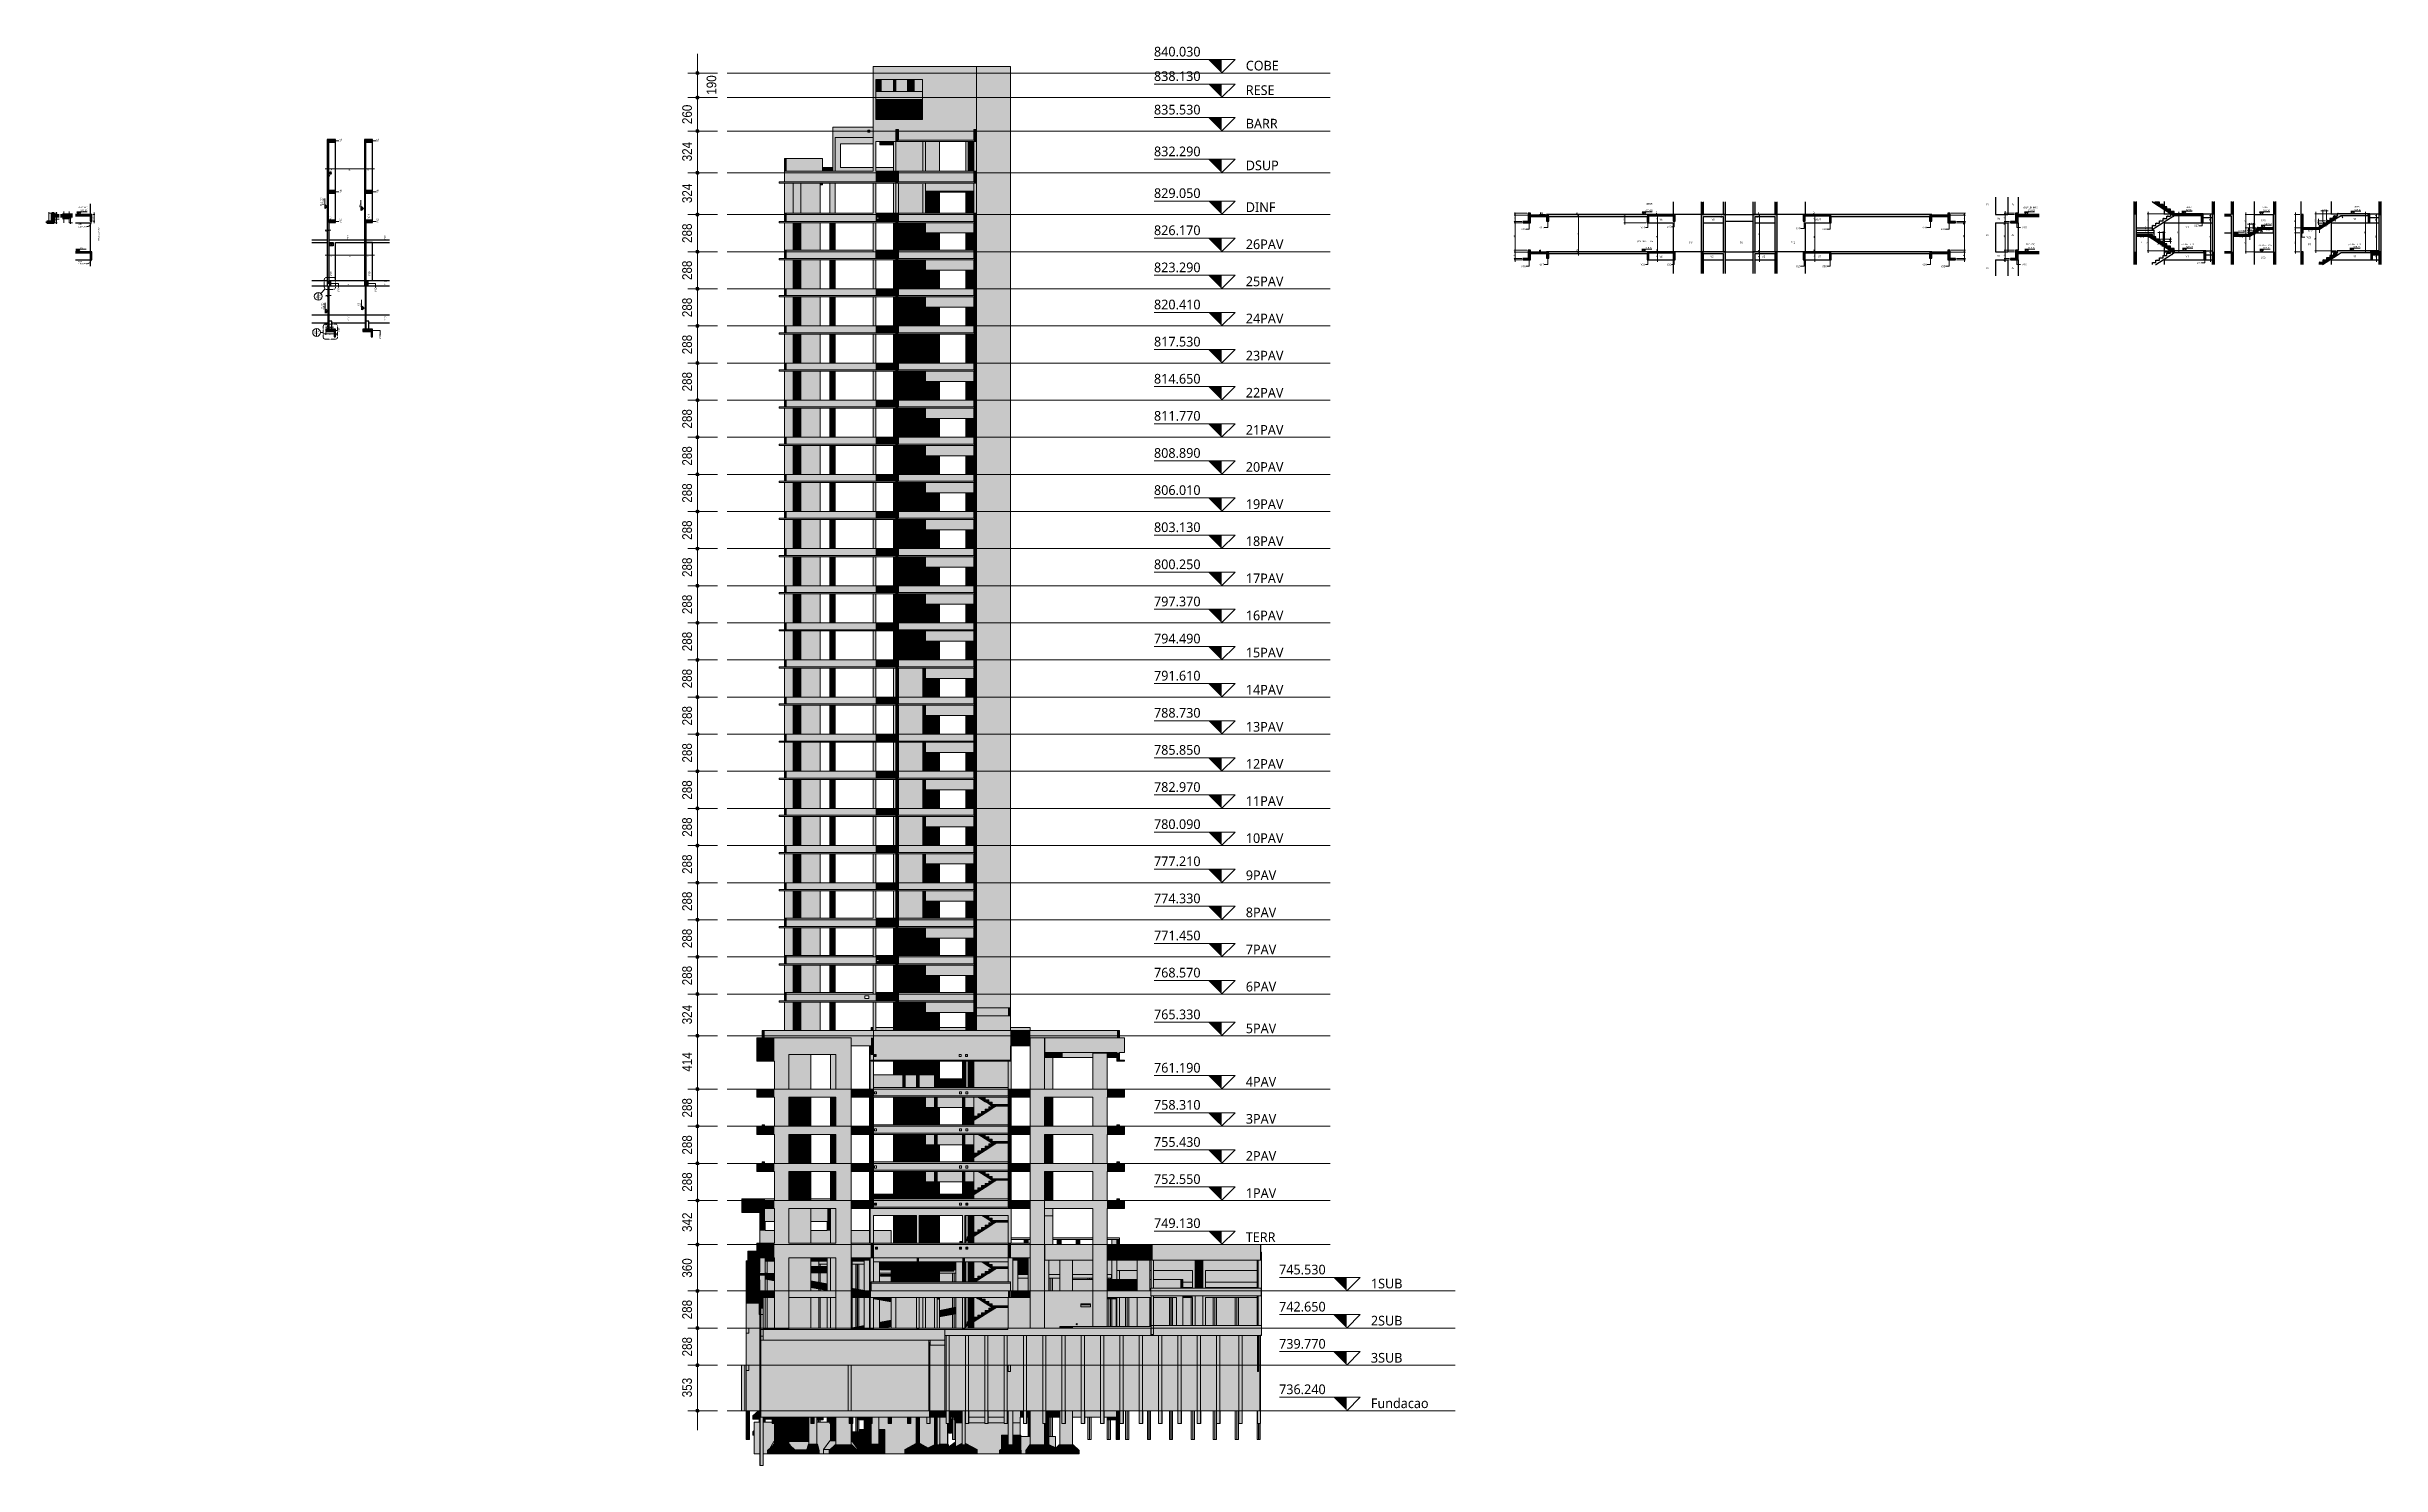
# Model space of a CAD drawing. Header units: centimetres. Extents: x -1475 to 26035, y -1239 to 84208.
# Drawn here: x 7884 to 25988, y 73200 to 84208 of the extents above; entities that cross this region are included whole.
import ezdxf

# ---------------------------------------------------------------- set-up
doc = ezdxf.new("R2010")
doc.units = ezdxf.units.CM
for name, pattern in [('Centro', [3.175, 0.635, -0.47625, 1.5875, -0.47625]), ('Hidden', [0.714375, 0.47625, -0.238125]), ('Traço ponto', [1.5875, 0.635, -0.47625, 0, -0.47625])]:
    doc.linetypes.add(name, pattern=pattern)
for name, color, linetype, lineweight in [('A-ANNO-DIMS', 7, 'Continuous', 9), ('A-ANNO-DIMS-25', 7, 'Continuous', 9), ('A-ANNO-DIMS-50', 7, 'Continuous', 9), ('A-ANNO-DIMS-500', 7, 'Continuous', 9), ('A-ANNO-SYMB', 7, 'Continuous', 9), ('A-DETL', 7, 'Hidden', 18), ('A-DETL-GENF', 7, 'Continuous', 18), ('A-DETL-THIN', 7, 'Continuous', 18), ('A-FLOR', 7, 'Continuous', 9), ('A-FLOR-LEVL', 7, 'Continuous', 9), ('A-GENM', 7, 'Continuous', 18), ('A-WALL', 7, 'Continuous', 9), ('G-ANNO-DIMS', 7, 'Continuous', 9), ('G-ANNO-TEXT', 7, 'Continuous', 9), ('S-BEAM', 7, 'Continuous', 9), ('S-BEAM-IDEN', 7, 'Continuous', 9), ('S-COLS', 7, 'Continuous', 9), ('S-COLS-IDEN', 7, 'Continuous', 9), ('S-FNDN', 7, 'Continuous', 9), ('S-STRS', 7, 'Continuous', 9), ('S-STRS-ANNO', 7, 'Continuous', 18)]:
    doc.layers.add(name, color=color, linetype=linetype, lineweight=lineweight)
doc.styles.add('Arial', font='arial.ttf', dxfattribs={"height": 5.953125})
doc.styles.add('Fira Sans', font='', dxfattribs={"width": 0.9, "height": 7.5})
doc.styles.add('Fira Sans_2', font='', dxfattribs={"width": 0.9, "height": 3.75})
doc.styles.add('Fira Sans_3', font='', dxfattribs={"width": 0.95, "height": 12.5})
doc.styles.add('Fira Sans_4', font='', dxfattribs={"height": 10})
doc.styles.add('Fira Sans_5', font='', dxfattribs={"width": 0.9, "height": 75})
doc.styles.add('Gadugi', font='gadugi.ttf', dxfattribs={"height": 15})
doc.styles.add('Gadugi_1', font='gadugi.ttf', dxfattribs={"height": 10})
doc.styles.add('Gadugi_4', font='gadugi.ttf', dxfattribs={"height": 12.5})
doc.styles.add('Gadugi_6', font='gadugi.ttf', dxfattribs={"height": 75})
doc.styles.get('Fira Sans').set_extended_font_data('Fira Sans')
doc.styles.get('Fira Sans_2').set_extended_font_data('Fira Sans')
doc.styles.get('Fira Sans_3').set_extended_font_data('Fira Sans')
doc.styles.get('Fira Sans_4').set_extended_font_data('Fira Sans')
doc.styles.get('Fira Sans_5').set_extended_font_data('Fira Sans')
doc.dimstyles.new('PED_R80_1_5mm_ACIMA_As_ESQ__R00_1', dxfattribs={"dimscale": 30.48, "dimtxt": 10.229846, "dimasz": 0.328084, "dimexe": 0.246063, "dimexo": 0.246063, "dimgap": 0.049213, "dimtad": 1, "dimdec": 1, "dimrnd": 0.5, "dimdsep": 46, "dimtxsty": 'Fira Sans', "dimblk1": 'DOTSMALL', "dimblk2": 'DOTSMALL', "dimsah": 1, "dimcen": 0.09, "dimdle": 0.492126, "dimazin": 0, "dimtfac": 1, "dimtdec": 4, "dimtix": 1, "dimtmove": 1, "dimatfit": 3, "dimfxl": 1, "dimtvp": 1, "dimtolj": 1, "dimtzin": 0, "dimarcsym": 2})
doc.dimstyles.new('PED_R80_1_5mm_ACIMA_As_ESQ__R00_2', dxfattribs={"dimscale": 30.48, "dimtxt": 10.229846, "dimasz": 0.328084, "dimexe": 0.246063, "dimexo": 0.246063, "dimgap": 0.049213, "dimtad": 1, "dimdec": 1, "dimrnd": 0.5, "dimdsep": 46, "dimtxsty": 'Fira Sans', "dimblk1": 'DOTSMALL', "dimblk2": 'DOTSMALL', "dimsah": 1, "dimcen": 0.09, "dimdle": 0.492126, "dimazin": 0, "dimtfac": 1, "dimtdec": 4, "dimtix": 1, "dimtmove": 2, "dimatfit": 3, "dimfxl": 1, "dimtvp": 1, "dimtolj": 1, "dimtzin": 0, "dimarcsym": 2})
doc.dimstyles.new('PED_R80_1_5mm_ACIMA_As_ESQ__R00_3', dxfattribs={"dimscale": 30.48, "dimtxt": 10.229846, "dimasz": 0.328084, "dimexe": 0.246063, "dimexo": 0.246063, "dimgap": 0.049213, "dimtad": 1, "dimdec": 1, "dimrnd": 0.5, "dimdsep": 46, "dimtxsty": 'Fira Sans', "dimblk1": 'DOTSMALL', "dimblk2": 'DOTSMALL', "dimsah": 1, "dimcen": 0.09, "dimdle": 0.492126, "dimazin": 0, "dimtfac": 1, "dimtdec": 4, "dimtix": 1, "dimtmove": 0, "dimatfit": 3, "dimfxl": 1, "dimtvp": 1, "dimtolj": 1, "dimtzin": 0, "dimarcsym": 2})
doc.dimstyles.new('PED_R80_1_5mm_ACIMA_As_ESQ__R00_4', dxfattribs={"dimscale": 30.48, "dimtxt": 5.114923, "dimasz": 0.164042, "dimexe": 0.123031, "dimexo": 0.123031, "dimgap": 0.024606, "dimtad": 1, "dimdec": 1, "dimrnd": 0.5, "dimdsep": 46, "dimtxsty": 'Fira Sans_2', "dimblk1": 'DOTSMALL', "dimblk2": 'DOTSMALL', "dimsah": 1, "dimcen": 0.09, "dimdle": 0.246063, "dimazin": 0, "dimtfac": 1, "dimtdec": 4, "dimtix": 1, "dimtmove": 0, "dimatfit": 3, "dimfxl": 1, "dimtvp": 1, "dimtolj": 1, "dimtzin": 0, "dimarcsym": 2})
doc.dimstyles.new('PED_R80_1_5mm_ACIMA_As_ESQ__R00_5', dxfattribs={"dimscale": 30.48, "dimtxt": 102.298456, "dimasz": 3.28084, "dimexe": 2.46063, "dimexo": 2.46063, "dimgap": 0.492126, "dimtad": 1, "dimdec": 1, "dimrnd": 0.5, "dimdsep": 46, "dimtxsty": 'Fira Sans_5', "dimblk1": 'DOTSMALL', "dimblk2": 'DOTSMALL', "dimsah": 1, "dimcen": 0.09, "dimdle": 4.92126, "dimazin": 0, "dimtfac": 1, "dimtdec": 4, "dimtix": 1, "dimtmove": 2, "dimatfit": 3, "dimfxl": 1, "dimtvp": 1, "dimtolj": 1, "dimtzin": 0, "dimarcsym": 2})
doc.dimstyles.new('PED_R80_1_5mm_ACIMA_As_ESQ__R00_6', dxfattribs={"dimscale": 30.48, "dimtxt": 102.298456, "dimasz": 3.28084, "dimexe": 2.46063, "dimexo": 2.46063, "dimgap": 0.492126, "dimtad": 1, "dimdec": 1, "dimrnd": 0.5, "dimdsep": 46, "dimtxsty": 'Fira Sans_5', "dimblk1": 'DOTSMALL', "dimblk2": 'DOTSMALL', "dimsah": 1, "dimcen": 0.09, "dimdle": 4.92126, "dimazin": 0, "dimtfac": 1, "dimtdec": 4, "dimtix": 1, "dimtmove": 0, "dimatfit": 3, "dimfxl": 1, "dimtvp": 1, "dimtolj": 1, "dimtzin": 0, "dimarcsym": 2})
doc.dimstyles.new('PED_R80_2_0mm_ACIMA_As_ESQ__SEM_LINHA_R00_1', dxfattribs={"dimscale": 30.48, "dimtxt": 13.639794, "dimasz": 0.04101, "dimexe": 0.246063, "dimexo": 0.246063, "dimgap": 0.049213, "dimtad": 0, "dimjust": 2, "dimdec": 1, "dimrnd": 0.5, "dimdsep": 46, "dimtxsty": 'Fira Sans_4', "dimblk1": 'NONE', "dimblk2": 'DOTSMALL', "dimsah": 1, "dimcen": 0.09, "dimdle": 0.492126, "dimse1": 1, "dimsd1": 1, "dimsd2": 1, "dimazin": 0, "dimtfac": 1, "dimtdec": 4, "dimtix": 1, "dimtmove": 2, "dimatfit": 3, "dimfxl": 1, "dimtvp": 1, "dimtolj": 1, "dimtzin": 0, "dimarcsym": 2})

msp = doc.modelspace()

# ---------------------------------------------------------------- texts
at = {"layer": 'A-ANNO-SYMB', "char_height": 10, "attachment_point": 1, "rotation": 90, "style": 'Fira Sans_4'}
for s, insert, width in [('D2', (9971.47, 82260.03), 20.443), ('014', (9998.15, 82258.95), 27.2574), ('D1', (9958.84, 81980.56), 19.2405), ('014', (9985.52, 81978.98), 27.2574)]:
    msp.add_mtext(s, dxfattribs=dict(at, insert=insert, width=width))
at = {"layer": 'A-FLOR-LEVL', "char_height": 75, "attachment_point": 1, "style": 'Gadugi_6'}
for s, insert, width in [('840.030', (16470.4, 84206.57), 436.9197), ('838.130', (16470.4, 84016.57), 436.9197), ('COBE', (17182.52, 84098.05), 312.6581), ('RESE', (17182.52, 83908.05), 272.5737), ('835.530', (16470.4, 83756.57), 436.9197), ('BARR', (17182.52, 83648.05), 308.6497), ('832.290', (16470.4, 83432.57), 436.9197), ('DSUP', (17182.52, 83324.05), 316.6666), ('829.050', (16470.4, 83108.57), 436.9197), ('DINF', (17182.52, 83000.05), 284.5991), ('826.170', (16470.4, 82820.57), 436.9197), ('26PAV', (17182.52, 82712.05), 372.7847), ('823.290', (16470.4, 82532.57), 436.9197), ('25PAV', (17182.52, 82424.05), 372.7847), ('820.410', (16470.4, 82244.57), 436.9197), ('24PAV', (17182.52, 82136.05), 372.7847), ('817.530', (16470.4, 81956.57), 436.9197), ('23PAV', (17182.52, 81848.05), 372.7847), ('814.650', (16470.4, 81668.57), 436.9197), ('22PAV', (17182.52, 81560.05), 372.7847), ('811.770', (16470.4, 81380.57), 436.9197), ('21PAV', (17182.52, 81272.05), 372.7847), ('808.890', (16470.4, 81092.57), 436.9197), ('20PAV', (17182.52, 80984.05), 372.7847), ('806.010', (16470.4, 80804.57), 436.9197), ('19PAV', (17182.52, 80696.05), 372.7847), ('803.130', (16470.4, 80516.57), 436.9197), ('18PAV', (17182.52, 80408.05), 372.7847), ('800.250', (16470.4, 80228.57), 436.9197), ('17PAV', (17182.52, 80120.05), 372.7847), ('797.370', (16470.4, 79940.57), 436.9197), ('16PAV', (17182.52, 79832.05), 372.7847), ('794.490', (16470.4, 79652.57), 436.9197), ('15PAV', (17182.52, 79544.05), 372.7847), ('791.610', (16470.4, 79364.57), 436.9197), ('14PAV', (17182.52, 79256.05), 372.7847), ('788.730', (16470.4, 79076.57), 436.9197), ('13PAV', (17182.52, 78968.05), 372.7847), ('785.850', (16470.4, 78788.57), 436.9197), ('12PAV', (17182.52, 78680.05), 372.7847), ('782.970', (16470.4, 78500.57), 436.9197), ('780.090', (16470.4, 78212.57), 436.9197), ('11PAV', (17182.52, 78392.05), 372.7847), ('10PAV', (17182.52, 78104.05), 372.7847), ('777.210', (16470.4, 77924.57), 436.9197), ('9PAV', (17182.52, 77816.05), 304.6412), ('774.330', (16470.4, 77636.57), 436.9197), ('8PAV', (17182.52, 77528.05), 304.6412), ('771.450', (16470.4, 77348.57), 436.9197), ('7PAV', (17182.52, 77240.05), 304.6412), ('768.570', (16470.4, 77060.57), 436.9197), ('6PAV', (17182.52, 76952.05), 304.6412), ('765.330', (16470.4, 76736.57), 436.9197), ('5PAV', (17182.52, 76628.05), 304.6412), ('761.190', (16470.4, 76322.57), 436.9197), ('4PAV', (17182.52, 76214.05), 304.6412), ('758.310', (16470.4, 76034.57), 436.9197), ('3PAV', (17182.52, 75926.05), 304.6412), ('755.430', (16470.4, 75746.57), 436.9197), ('2PAV', (17182.52, 75638.06), 304.6412), ('752.550', (16470.4, 75458.57), 436.9197), ('1PAV', (17182.52, 75350.06), 304.6412), ('749.130', (16470.4, 75116.57), 436.9197), ('TERR', (17182.52, 75008.05), 284.5991), ('745.530', (17440.62, 74756.57), 436.9197), ('1SUB', (18152.74, 74648.06), 296.6244), ('742.650', (17440.62, 74468.57), 436.9197), ('2SUB', (18152.74, 74360.05), 296.6244), ('739.770', (17440.62, 74180.57), 436.9197), ('3SUB', (18152.74, 74072.05), 296.6244), ('736.240', (17440.62, 73827.57), 436.9197), ('Fundacao', (18152.74, 73719.05), 549.1559)]:
    msp.add_mtext(s, dxfattribs=dict(at, insert=insert, width=width))
at = {"layer": 'G-ANNO-DIMS', "char_height": 12.5, "attachment_point": 1, "line_spacing_factor": 1.049215, "style": 'Fira Sans_3'}
for s, insert, width in [('829.05', (8145.77, 82942.31), 60.1485), ('829.05', (20282.96, 82942.31), 60.1485), ('829.05', (23248.16, 82942.31), 60.1485), ('829.11', (24471.97, 82948.31), 56.0567), ('829.05', (25071.53, 82942.31), 60.1485), ('829.11', (25780.13, 82948.31), 56.0567), ('827.49', (24877.11, 82786.31), 58.3072), ('828.03', (25083.71, 82840.31), 60.5576), ('826.17', (20281.65, 82654.31), 56.2613), ('826.17', (23252.22, 82654.31), 56.2613), ('826.23', (24474.54, 82660.31), 58.921), ('826.17', (25074.83, 82654.31), 56.2613), ('826.23', (25772.51, 82660.31), 58.921)]:
    msp.add_mtext(s, dxfattribs=dict(at, insert=insert, width=width))
at = {"layer": 'G-ANNO-DIMS', "char_height": 12.5, "attachment_point": 1, "rotation": 90, "line_spacing_factor": 1.049215, "style": 'Fira Sans_3'}
for s, insert, width in [('829.05', (10021.76, 82978.28), 60.1485), ('829.00', (10026.76, 82167.65), 61.376)]:
    msp.add_mtext(s, dxfattribs=dict(at, insert=insert, width=width))
at = {"layer": 'G-ANNO-TEXT', "attachment_point": 1}
for s, insert, char_height, width, style in [('(DUP. INF.)', (8131.98, 82965.76), 10, 81.7721, 'Gadugi_1'), ('(DINF)', (20287.92, 82994.65), 12.5, 59.7257, 'Gadugi_4'), ('(DUPLEX INF.)', (23214.48, 82965.83), 12.5, 129.8734, 'Gadugi_4'), ('(DINF)', (24476.82, 82967.1), 10, 48.1012, 'Gadugi_1'), ('(BARR)', (25065.06, 82967.34), 10, 52.5105, 'Gadugi_1'), ('(DINF)', (25779.47, 82970.26), 10, 48.1012, 'Gadugi_1'), ('VIGA', (8127.46, 82833.58), 10, 38.481, 'Gadugi_1'), ('ELEVADOR', (8127.46, 82816.71), 10, 82.9747, 'Gadugi_1'), ('TIPO', (8133.34, 82650.74), 10, 36.0759, 'Gadugi_1'), ('(26º PAV - TIPO)', (20218, 82703.67), 12.5, 155.5274, 'Gadugi_4'), ('(26º PAV)', (23231.72, 82682.12), 12.5, 90.1898, 'Gadugi_4'), ('(26º PAV - TIPO)', (24438.11, 82679.75), 10, 125.4641, 'Gadugi_1'), ('(26º PAV - TIPO)', (25037.79, 82671.48), 10, 125.4641, 'Gadugi_1'), ('(26º PAV - TIPO)', (25733.22, 82679.72), 10, 125.4641, 'Gadugi_1'), ('VIGA', (8127.46, 82545.58), 10, 38.481, 'Gadugi_1'), ('ELEVADOR', (8127.46, 82528.71), 10, 82.9747, 'Gadugi_1')]:
    msp.add_mtext(s, dxfattribs=dict(at, insert=insert, char_height=char_height, width=width, style=style))
at = {"layer": 'G-ANNO-TEXT', "char_height": 10, "attachment_point": 1, "rotation": 90, "style": 'Gadugi_1'}
for s, insert, width in [('(DUP. INF.)', (10006.24, 82969.89), 81.7721), ('TIPO', (10306.33, 82960.52), 36.0759), ('POÇO ELEVADOR', (8280.82, 82701.72), 133.8818), ('(DUP. INF.)', (10012.32, 82158.04), 81.7721), ('TIPO', (10294.61, 82189.42), 36.0759), ('-0.05', (10311.47, 82188.43), 38.0802)]:
    msp.add_mtext(s, dxfattribs=dict(at, insert=insert, width=width))
at = {"layer": 'S-BEAM-IDEN', "char_height": 15, "attachment_point": 1, "rotation": 90, "style": 'Gadugi'}
for s, insert, width in [('V2', (10154.95, 83470.6), 30.0633), ('V2', (10442.95, 83470.6), 30.0633), ('V6', (10154.95, 83075.1), 30.0633), ('V6', (10442.95, 83075.1), 30.0633), ('V21', (10076.86, 82866.68), 44.0928), ('V10', (10154.95, 82840.32), 44.0928), ('V21', (10373.86, 82875.52), 44.0928), ('V10', (10442.95, 82840.32), 44.0928), ('V19', (10080.31, 82427.6), 44.0928), ('V19', (10378.33, 82427.6), 44.0928), ('V12', (10138.79, 82303.44), 44.0928), ('V12', (10426.79, 82303.44), 44.0928), ('V20', (10044.01, 82016.94), 44.0928), ('V15', (10141.95, 81994.82), 44.0928), ('V20', (10460.79, 81938.94), 44.0928)]:
    msp.add_mtext(s, dxfattribs=dict(at, insert=insert, width=width))
at = {"layer": 'S-BEAM-IDEN', "char_height": 15, "attachment_point": 1, "style": 'Gadugi'}
for s, insert, width in [('V16', (19317.48, 82799.22), 44.0928), ('V17', (19459.98, 82812.22), 44.0928), ('V21', (20244.98, 82812.22), 44.0928), ('V6', (20391.46, 82873.52), 30.0633), ('V22', (20447.98, 82817.72), 44.0928), ('V5', (20795.31, 82873.52), 30.0633), ('V29', (21448.98, 82804.72), 44.0928), ('V5', (21596.55, 82873.52), 30.0633), ('V7', (21620.92, 82873.52), 30.0633), ('V30', (21651.98, 82799.22), 44.0928), ('V34', (22429.98, 82812.22), 44.0928), ('V35', (22572.48, 82799.22), 44.0928), ('V8', (23008.44, 82881.32), 30.0633), ('V18', (23202.44, 82813.04), 44.0928), ('V1', (24471.75, 82815.46), 30.0633), ('V27', (24536.84, 82825.86), 44.0928), ('V23', (25054.87, 82866.76), 44.0928), ('V1', (25772.83, 82877.15), 30.0633), ('V6', (20391.46, 82585.52), 30.0633), ('V5', (20785.81, 82585.52), 30.0633), ('V5', (21187.05, 82585.52), 30.0633), ('V7', (21620.92, 82585.52), 30.0633), ('V8', (23008.44, 82592.39), 30.0633), ('V1', (24471.75, 82588.42), 30.0633), ('V23', (25054.87, 82577.87), 44.0928), ('V23', (25408.71, 82736.22), 44.0928), ('V1', (25772.83, 82587.64), 30.0633), ('V16', (19317.48, 82511.22), 44.0928), ('V17', (19459.98, 82524.22), 44.0928), ('V21', (20244.98, 82524.22), 44.0928), ('V22', (20447.98, 82524.22), 44.0928), ('V29', (21448.98, 82511.22), 44.0928), ('V30', (21651.98, 82511.22), 44.0928), ('V34', (22429.98, 82524.22), 44.0928), ('V35', (22572.48, 82511.22), 44.0928), ('V18', (23202.44, 82525.04), 44.0928), ('V27', (24558.34, 82537.86), 44.0928)]:
    msp.add_mtext(s, dxfattribs=dict(at, insert=insert, width=width))
at = {"layer": 'S-COLS-IDEN', "char_height": 15, "attachment_point": 1, "style": 'Gadugi'}
for s, insert, width in [('P7', (22924.5, 82992.73), 28.4599), ('P8', (23116.48, 82992.73), 28.4599), ('P7', (22924.5, 82752.76), 28.4599), ('P8', (23116.48, 82752.76), 28.4599), ('P11', (20620.58, 82694.9), 42.4894), ('P6', (21014.08, 82694.9), 28.4599), ('P12', (21407.58, 82694.9), 42.4894), ('P1', (24121.71, 82695.69), 28.4599), ('P1', (25421.61, 82681.15), 28.4599), ('P7', (22924.5, 82496.53), 28.4599), ('P8', (23116.48, 82496.53), 28.4599)]:
    msp.add_mtext(s, dxfattribs=dict(at, insert=insert, width=width))
at = {"layer": 'S-COLS-IDEN', "char_height": 15, "width": 42.4894, "attachment_point": 1, "rotation": 90, "style": 'Gadugi'}
for s, insert in [('P13', (10211.3, 82708.75)), ('P13', (10499.3, 82708.75)), ('P15', (10216.3, 82355.8)), ('P15', (10504.3, 82355.8)), ('P17', (10216.3, 82079.1)), ('P17', (10504.3, 82081.77))]:
    msp.add_mtext(s, dxfattribs=dict(at, insert=insert))
at = {"layer": 'S-STRS-ANNO', "attachment_point": 1, "line_spacing_factor": 0.941778, "style": 'Arial'}
for s, insert, char_height, width in [('10', (24153.59, 82815.06), 5.953, 10.9888), ('8', (24155.88, 82779.06), 5.95, 5.4944), ('9', (24155.88, 82797.06), 5.95, 5.4944), ('7', (24202.81, 82756.92), 5.95, 5.4944), ('11', (24215.66, 82828.92), 5.953, 10.9888), ('6', (24230.81, 82738.92), 5.95, 5.4944), ('12', (24243.66, 82846.92), 5.953, 10.9888), ('13', (24271.66, 82864.92), 5.953, 10.9888), ('14', (24299.66, 82882.92), 5.953, 10.9888), ('15', (24327.66, 82900.92), 5.953, 10.9888), ('16', (24355.66, 82918.92), 5.953, 10.9888), ('8', (24971.67, 82774.92), 5.95, 5.4944), ('9', (24999.67, 82792.92), 5.95, 5.4944), ('10', (25025.38, 82810.92), 5.953, 10.9888), ('11', (25509.29, 82828.92), 5.953, 10.9888), ('12', (25537.29, 82846.92), 5.953, 10.9888), ('13', (25565.29, 82864.92), 5.953, 10.9888), ('14', (25593.29, 82882.92), 5.953, 10.9888), ('15', (25621.29, 82900.92), 5.953, 10.9888), ('16', (25649.29, 82918.92), 5.953, 10.9888), ('12', (24243.66, 82558.92), 5.953, 10.9888), ('5', (24258.81, 82720.92), 5.95, 5.4944), ('13', (24271.66, 82576.92), 5.953, 10.9888), ('4', (24286.81, 82702.92), 5.95, 5.4944), ('14', (24299.66, 82594.92), 5.953, 10.9888), ('3', (24314.81, 82684.92), 5.95, 5.4944), ('15', (24327.66, 82612.92), 5.953, 10.9888), ('2', (24342.81, 82666.92), 5.95, 5.4944), ('16', (24355.66, 82630.92), 5.953, 10.9888), ('1', (24370.81, 82648.92), 5.95, 5.4944), ('12', (25537.29, 82558.92), 5.953, 10.9888), ('13', (25565.29, 82576.92), 5.953, 10.9888), ('14', (25593.29, 82594.92), 5.953, 10.9888), ('15', (25621.29, 82612.92), 5.953, 10.9888), ('16', (25649.29, 82630.92), 5.953, 10.9888), ('11', (24215.66, 82540.92), 5.953, 10.9888), ('11', (25509.29, 82540.92), 5.953, 10.9888)]:
    msp.add_mtext(s, dxfattribs=dict(at, insert=insert, char_height=char_height, width=width))

# ---------------------------------------------------------------- blocks, each defined once
blk = doc.blocks.new('PED_FURO_RETANGULAR_R04_2020 _INSTÂNCIA_ - FURO RET-3755454-CT202 - CORTE A-A')
at = {"layer": 'A-GENM', "color": 253, "lineweight": 25, "true_color": 0xaaaaaa}
for p, q in [((-490, 82687), (-515, 82662)), ((-490, 82662), (-515, 82687))]:
    blk.add_line(p, q, dxfattribs=at)
blk = doc.blocks.new('PED_FURO_CIRCULAR_R04_2020 _INSTÂNCIA_ - FURO CIRC-3758312-CT202 - CORTE A-A')
at = {"layer": 'A-GENM', "color": 253, "lineweight": 25, "true_color": 0xaaaaaa}
for p, q in [((-501, 83228), (-516, 83228)), ((-509, 83220), (-509, 83235))]:
    blk.add_line(p, q, dxfattribs=at)
blk = doc.blocks.new('PED_FURO_CIRCULAR_R04_2020 _INSTÂNCIA_ - FURO CIRC-3747796-CT202 - CORTE A-A')
at = {"layer": 'A-GENM', "color": 253, "lineweight": 25, "true_color": 0xaaaaaa}
for p, q in [((-516, 83207), (-521, 83207)), ((-519, 83205), (-519, 83210))]:
    blk.add_line(p, q, dxfattribs=at)
blk = doc.blocks.new('PED_SAPATA_RET_R00_2019 - 180 180 29 120 70 25-3038506-CT202 - CORTE ESQ_ DINF')
at = {"layer": 'S-FNDN', "true_color": 0xc0c0c0}
for points in [[(793, 73314), (973, 73314), (943, 73359), (823, 73359)], [(972, 73289), (973, 73289), (972, 73314), (793, 73314), (793, 73289), (938, 73289)]]:
    blk.add_hatch(color=9, dxfattribs=at).paths.add_polyline_path(points, flags=0)
at = {"layer": 'S-FNDN'}
for p, q in [((793, 73314), (823, 73359)), ((823, 73359), (943, 73359)), ((943, 73359), (973, 73314)), ((973, 73314), (793, 73314)), ((793, 73314), (973, 73314)), ((793, 73289), (793, 73314)), ((973, 73289), (793, 73289)), ((973, 73314), (973, 73289))]:
    blk.add_line(p, q, dxfattribs=at)
blk = doc.blocks.new('PED_SAPATA_RET_R00_2019 - 200 200 34 110 70 25-3038503-CT202 - CORTE ESQ_ DINF')
at = {"layer": 'S-FNDN', "true_color": 0xc0c0c0}
h = blk.add_hatch(color=9, dxfattribs=at)
h.paths.add_polyline_path([(1005.75, 73314), (1010.75, 73314), (1050.75, 73359), (1010.75, 73319)], flags=0)
h.paths.add_polyline_path([(1205.75, 73314), (1160.75, 73359), (1200.75, 73314)], flags=0)
h = blk.add_hatch(color=9, dxfattribs=at)
h.paths.add_polyline_path([(1200.75, 73289), (1205.75, 73289), (1205.75, 73314), (1200.75, 73314)], flags=0)
h.paths.add_polyline_path([(1005.75, 73289), (1010.75, 73289), (1010.75, 73314), (1005.75, 73314)], flags=0)
at = {"layer": 'S-FNDN'}
for p, q in [((1005.75, 73314), (1050.75, 73359)), ((1160.75, 73359), (1205.75, 73314)), ((1010.75, 73314), (1005.75, 73314)), ((1005.75, 73314), (1010.75, 73314)), ((1005.75, 73289), (1005.75, 73314)), ((1010.75, 73289), (1005.75, 73289)), ((1205.75, 73314), (1200.75, 73314)), ((1200.75, 73314), (1205.75, 73314)), ((1205.75, 73289), (1200.75, 73289)), ((1205.75, 73314), (1205.75, 73289))]:
    blk.add_line(p, q, dxfattribs=at)
blk = doc.blocks.new('PED_SAPATA_RET_R00_2019 - 110 190 29 110 70 25-3038507-CT202 - CORTE ESQ_ DINF')
at = {"layer": 'S-FNDN', "true_color": 0xc0c0c0}
for points in [[(1156, 73314), (1201, 73314), (1161, 73359), (1051, 73359), (1011, 73314), (1111, 73314)], [(1156, 73289), (1201, 73289), (1201, 73314), (1011, 73314), (1011, 73289), (1111, 73289)]]:
    blk.add_hatch(color=9, dxfattribs=at).paths.add_polyline_path(points, flags=0)
at = {"layer": 'S-FNDN'}
for p, q in [((1011, 73314), (1051, 73359)), ((1051, 73359), (1161, 73359)), ((1161, 73359), (1201, 73314)), ((1201, 73314), (1011, 73314)), ((1011, 73314), (1201, 73314)), ((1011, 73289), (1011, 73314)), ((1201, 73289), (1011, 73289)), ((1201, 73314), (1201, 73289))]:
    blk.add_line(p, q, dxfattribs=at)
blk = doc.blocks.new('PED_SAPATA_RET_R00_2019 - 250 170 130 47 70 25-3038508-CT202 - CORTE ESQ_ DINF')
at = {"layer": 'S-FNDN', "true_color": 0xc0c0c0}
for points in [[(655, 73314), (758, 73314), (697, 73359), (650, 73359), (588, 73314), (604, 73314)], [(674, 73289), (758, 73289), (758, 73314), (588, 73314), (588, 73289), (655, 73289)]]:
    blk.add_hatch(color=9, dxfattribs=at).paths.add_polyline_path(points, flags=0)
at = {"layer": 'S-FNDN'}
for p, q in [((588, 73314), (650, 73359)), ((650, 73359), (697, 73359)), ((697, 73359), (758, 73314)), ((758, 73314), (588, 73314)), ((588, 73314), (758, 73314)), ((588, 73289), (588, 73314)), ((758, 73289), (588, 73289)), ((758, 73314), (758, 73289))]:
    blk.add_line(p, q, dxfattribs=at)
blk = doc.blocks.new('PED_SAPATA_RET_R00_2019 - 410 210 210 34 80 35-3266670-CT202 - CORTE ESQ_ DINF')
at = {"layer": 'S-FNDN', "true_color": 0xc0c0c0}
h = blk.add_hatch(color=9, dxfattribs=at)
h.paths.add_polyline_path([(206, 73324), (260, 73324), (294, 73359), (299, 73359), (299, 73369), (294, 73369), (248, 73346)], flags=0)
h.paths.add_polyline_path([(371, 73324), (416, 73324), (328, 73369), (323, 73369), (323, 73359), (328, 73359), (361, 73324)], flags=0)
h = blk.add_hatch(color=9, dxfattribs=at)
h.paths.add_polyline_path([(251, 73289), (251, 73314), (260, 73324), (206, 73324), (206, 73289), (248, 73289)], flags=0)
h.paths.add_polyline_path([(416, 73289), (416, 73324), (361, 73324), (371, 73314), (371, 73289)], flags=0)
at = {"layer": 'S-FNDN'}
for p, q in [((206, 73324), (294, 73369)), ((294, 73369), (299, 73369)), ((323, 73369), (328, 73369)), ((328, 73369), (416, 73324)), ((260, 73324), (206, 73324)), ((206, 73324), (260, 73324)), ((206, 73289), (206, 73324)), ((251, 73289), (206, 73289)), ((416, 73324), (361, 73324)), ((361, 73324), (416, 73324)), ((416, 73289), (371, 73289)), ((416, 73324), (416, 73289))]:
    blk.add_line(p, q, dxfattribs=at)
blk = doc.blocks.new('PED_SAPATA_RET_R00_2019 - 240 180 39 120 75 30-3265516-CT202 - CORTE ESQ_ DINF')
at = {"layer": 'S-FNDN', "true_color": 0xc0c0c0}
h = blk.add_hatch(color=9, dxfattribs=at)
h.paths.add_polyline_path([(-1170, 73351), (-1161, 73359), (-1156, 73359), (-1156, 73364), (-1161, 73364), (-1165, 73359)], flags=0)
h.paths.add_polyline_path([(-1033, 73351), (-1041, 73364), (-1046, 73364), (-1046, 73359), (-1041, 73359)], flags=0)
at = {"layer": 'S-FNDN'}
for p, q in [((-1170, 73351), (-1161, 73364)), ((-1161, 73364), (-1156, 73364)), ((-1046, 73364), (-1041, 73364)), ((-1041, 73364), (-1033, 73351))]:
    blk.add_line(p, q, dxfattribs=at)
blk = doc.blocks.new('PED_SAPATA_RET_R00_2019 - 150 200 110 29 70 25-3038518-CT202 - CORTE ESQ_ DINF')
at = {"layer": 'S-FNDN', "true_color": 0xc0c0c0}
for points in [[(86, 73314), (105, 73314), (117, 73355), (110, 73359), (81, 73359), (35, 73335), (56, 73324), (56, 73314)], [(105, 73289), (105, 73314), (56, 73314), (56, 73289), (86, 73289)]]:
    blk.add_hatch(color=9, dxfattribs=at).paths.add_polyline_path(points, flags=0)
at = {"layer": 'S-FNDN'}
for p, q in [((35, 73335), (81, 73359)), ((81, 73359), (110, 73359)), ((110, 73359), (117, 73355)), ((105, 73314), (56, 73314)), ((56, 73314), (105, 73314)), ((105, 73289), (56, 73289))]:
    blk.add_line(p, q, dxfattribs=at)
blk = doc.blocks.new('PED_SAPATA_RET_R00_2019 - 230 150 130 50 70 25-3038521-CT202 - CORTE ESQ_ DINF')
at = {"layer": 'S-FNDN', "true_color": 0xc0c0c0}
for points in [[(-1313, 73459), (-1313, 73469), (-1324, 73459)], [(-1324, 73434), (-1313, 73434), (-1313, 73459), (-1324, 73459), (-1324, 73455)]]:
    blk.add_hatch(color=9, dxfattribs=at).paths.add_polyline_path(points, flags=0)
at = {"layer": 'S-FNDN'}
for p, q in [((-1324, 73459), (-1313, 73469)), ((-1313, 73459), (-1324, 73459)), ((-1324, 73459), (-1313, 73459)), ((-1324, 73434), (-1324, 73459)), ((-1313, 73434), (-1324, 73434))]:
    blk.add_line(p, q, dxfattribs=at)
blk = doc.blocks.new('PED_SAPATA_RET_R00_2019 - 300 300 45 130 90 30-3038526-CT202 - CORTE ESQ_ DINF')
at = {"layer": 'S-FNDN', "true_color": 0xc0c0c0}
for points in [[(205, 73319), (206, 73319), (206, 73324), (248, 73346), (248, 73379), (246, 73379), (196, 73344), (203, 73319)], [(205, 73289), (206, 73289), (206, 73319), (203, 73319), (205, 73314)]]:
    blk.add_hatch(color=9, dxfattribs=at).paths.add_polyline_path(points, flags=0)
at = {"layer": 'S-FNDN'}
for p, q in [((196, 73344), (246, 73379)), ((246, 73379), (248, 73379)), ((206, 73319), (203, 73319)), ((203, 73319), (206, 73319)), ((206, 73289), (205, 73289))]:
    blk.add_line(p, q, dxfattribs=at)
blk = doc.blocks.new('PED_SAPATA_RET_R00_2019 - 240 240 70 59 70 25-3038530-CT202 - CORTE ESQ_ DINF')
at = {"layer": 'S-FNDN', "true_color": 0xc0c0c0}
for points in [[(973, 73314), (1006, 73314), (1026, 73335), (977, 73359), (943, 73359), (972, 73315)], [(973, 73289), (1006, 73289), (1006, 73314), (973, 73314)]]:
    blk.add_hatch(color=9, dxfattribs=at).paths.add_polyline_path(points, flags=0)
at = {"layer": 'S-FNDN'}
for p, q in [((943, 73359), (977, 73359)), ((1026, 73335), (977, 73359)), ((1006, 73314), (973, 73314)), ((973, 73314), (1006, 73314)), ((1006, 73289), (973, 73289))]:
    blk.add_line(p, q, dxfattribs=at)
blk = doc.blocks.new('PED_SAPATA_RET_R00_2019 - 240 470 - 135-3038532-CT202 - CORTE ESQ_ DINF')
at = {"layer": 'S-FNDN', "true_color": 0xc0c0c0}
h = blk.add_hatch(color=9, dxfattribs=at)
h.paths.add_polyline_path([(758, 73289), (793, 73289), (793, 73314), (823, 73359), (828, 73359), (828, 73424), (754, 73424), (754, 73317), (758, 73314)], flags=0)
h.paths.add_polyline_path([(1023, 73336), (1023, 73424), (972, 73424), (973, 73359), (977, 73359), (1011, 73342)], flags=0)
at = {"layer": 'S-FNDN'}
for p, q in [((828, 73424), (754, 73424)), ((754, 73424), (828, 73424)), ((754, 73424), (828, 73424)), ((1023, 73424), (972, 73424)), ((972, 73424), (1023, 73424)), ((972, 73424), (1023, 73424)), ((1023, 73424), (1023, 73424)), ((1023, 73424), (1023, 73336)), ((793, 73289), (758, 73289))]:
    blk.add_line(p, q, dxfattribs=at)
blk = doc.blocks.new('PED_SAPATA_RET_R00_2019 - 300 500 - 170-3038537-CT202 - CORTE ESQ_ DINF')
at = {"layer": 'S-FNDN', "true_color": 0xc0c0c0}
blk.add_hatch(color=9, dxfattribs=at).paths.add_polyline_path([(-501, 73289), (-501, 73459), (-561, 73459), (-561, 73389), (-556, 73389), (-506, 73324), (-506, 73289)], flags=0)
at = {"layer": 'S-FNDN'}
for p, q in [((-501, 73459), (-561, 73459)), ((-561, 73459), (-501, 73459)), ((-561, 73459), (-501, 73459)), ((-501, 73289), (-506, 73289))]:
    blk.add_line(p, q, dxfattribs=at)
blk = doc.blocks.new('PED_SAPATA_RET_R00_2019 - 600 150 - 145-3038540-CT202 - CORTE ESQ_ DINF')
at = {"layer": 'S-FNDN', "true_color": 0xc0c0c0}
h = blk.add_hatch(color=9, dxfattribs=at)
h.paths.add_polyline_path([(754, 73317), (754, 73434), (692, 73434), (692, 73359), (697, 73359), (748, 73321)], flags=0)
h.paths.add_polyline_path([(604, 73325), (650, 73359), (655, 73359), (655, 73434), (604, 73434), (604, 73359)], flags=0)
at = {"layer": 'S-FNDN'}
for p, q in [((604, 73434), (604, 73434)), ((655, 73434), (604, 73434)), ((604, 73434), (655, 73434)), ((604, 73434), (655, 73434)), ((604, 73325), (604, 73434)), ((754, 73434), (692, 73434)), ((692, 73434), (754, 73434)), ((692, 73434), (754, 73434)), ((754, 73434), (754, 73434)), ((754, 73434), (754, 73317))]:
    blk.add_line(p, q, dxfattribs=at)
blk = doc.blocks.new('Estaca W Gerdau - W250X73-3554955-CT202 - CORTE ESQ_ DINF')
at = {"layer": 'S-FNDN', "true_color": 0xacb7d2}
for points in [[(-1267, 73200), (-1267, 74400), (-1269, 74400), (-1269, 73200)], [(-1267, 73200), (-1266, 73200), (-1266, 74370), (-1267, 74370), (-1267, 73200)], [(-1266, 73200), (-1246, 73200), (-1246, 73574), (-1262, 73574), (-1262, 74370), (-1266, 74370), (-1266, 73289)], [(-1245, 73200), (-1245, 73200), (-1245, 73574), (-1246, 73574), (-1246, 73200), (-1245, 73200)]]:
    blk.add_hatch(color=9, dxfattribs=at).paths.add_polyline_path(points, flags=0)
h = blk.add_hatch(color=9, dxfattribs=at)
h.paths.add_polyline_path([(-1245, 73200), (-1243, 73200), (-1243, 73574), (-1245, 73574), (-1245, 73289)], flags=0)
h.paths.add_polyline_path([(-1245, 74172), (-1243, 74172), (-1243, 74400), (-1245, 74400), (-1245, 74190)], flags=0)
at = {"layer": 'S-FNDN'}
for p, q in [((-1269, 74400), (-1269, 73200)), ((-1267, 74400), (-1269, 74400)), ((-1267, 74400), (-1267, 73200)), ((-1245, 74400), (-1245, 74172)), ((-1243, 74400), (-1245, 74400)), ((-1243, 74172), (-1243, 74400)), ((-1245, 73574), (-1245, 73200)), ((-1243, 73200), (-1243, 73574)), ((-1267, 73200), (-1269, 73200)), ((-1266, 73200), (-1267, 73200)), ((-1246, 73200), (-1266, 73200)), ((-1245, 73200), (-1246, 73200)), ((-1243, 73200), (-1245, 73200))]:
    blk.add_line(p, q, dxfattribs=at)
blk = doc.blocks.new('Estaca W Gerdau - W250X73-3510940-CT202 - CORTE ESQ_ DINF')
at = {"layer": 'S-FNDN', "true_color": 0xacb7d2}
for points in [[(324, 73524), (349, 73524), (349, 74207), (324, 74207), (324, 73529)], [(349, 73524), (350, 73524), (350, 73624), (349, 73624), (349, 73529)], [(349, 73524), (349, 73524), (349, 73529)], [(350, 73524), (350, 73524), (350, 73529)]]:
    blk.add_hatch(color=9, dxfattribs=at).paths.add_polyline_path(points, flags=0)
at = {"layer": 'S-FNDN'}
for p, q in [((324, 74207), (324, 73524)), ((349, 74207), (349, 73524)), ((349, 74207), (349, 73524)), ((349, 73524), (324, 73524)), ((350, 73524), (349, 73524)), ((349, 73524), (349, 73524)), ((350, 73624), (350, 73524)), ((350, 73524), (350, 73624)), ((350, 73524), (350, 73524))]:
    blk.add_line(p, q, dxfattribs=at)
blk = doc.blocks.new('Estaca W Gerdau - W250X73-V4-CT202 - CORTE ESQ_ DINF')
at = {"layer": 'S-FNDN', "true_color": 0xacb7d2}
for points in [[(474, 73524), (499, 73524), (499, 74207), (474, 74207), (474, 73529)], [(499, 73524), (500, 73524), (500, 73624), (499, 73624), (499, 73529)], [(500, 73524), (500, 73524), (500, 73529)]]:
    blk.add_hatch(color=9, dxfattribs=at).paths.add_polyline_path(points, flags=0)
at = {"layer": 'S-FNDN'}
for p, q in [((474, 74207), (474, 73524)), ((499, 74207), (499, 73524)), ((499, 74207), (499, 73524)), ((499, 73524), (474, 73524)), ((500, 73524), (499, 73524)), ((499, 73524), (499, 73524)), ((500, 73624), (500, 73524)), ((500, 73524), (500, 73624)), ((500, 73524), (500, 73524))]:
    blk.add_line(p, q, dxfattribs=at)
blk = doc.blocks.new('Estaca W Gerdau - W250X73-V5-CT202 - CORTE ESQ_ DINF')
at = {"layer": 'S-FNDN', "true_color": 0xacb7d2}
for points in [[(1073, 73524), (1099, 73524), (1099, 74207), (1073, 74207), (1073, 73624)], [(1099, 73524), (1099, 73624), (1099, 73624), (1099, 73524)]]:
    blk.add_hatch(color=9, dxfattribs=at).paths.add_polyline_path(points, flags=0)
at = {"layer": 'S-FNDN'}
for p, q in [((1073, 74207), (1073, 73524)), ((1099, 74207), (1099, 73524)), ((1099, 74207), (1099, 73524)), ((1099, 73524), (1073, 73524)), ((1099, 73624), (1099, 73524)), ((1100, 73524), (1099, 73524)), ((1099, 73524), (1099, 73524)), ((1099, 73524), (1099, 73524)), ((1100, 73524), (1100, 73624))]:
    blk.add_line(p, q, dxfattribs=at)
blk = doc.blocks.new('Estaca W Gerdau - W250X73-3287645-CT202 - CORTE ESQ_ DINF')
at = {"layer": 'S-FNDN', "true_color": 0xacb7d2}
h = blk.add_hatch(color=9, dxfattribs=at)
h.paths.add_polyline_path([(1493, 73400), (1495, 73400), (1495, 73574), (1493, 73574), (1493, 73455)], flags=0)
h.paths.add_polyline_path([(1495, 74277), (1495, 74503), (1493, 74503), (1493, 74277)], flags=0)
for points in [[(1495, 74277), (1496, 74277), (1496, 74503), (1495, 74503), (1495, 74378)], [(1500, 74277), (1500, 74503), (1496, 74503), (1496, 74277)]]:
    blk.add_hatch(color=9, dxfattribs=at).paths.add_polyline_path(points, flags=0)
at = {"layer": 'S-FNDN'}
for p, q in [((1493, 74503), (1493, 74277)), ((1495, 74503), (1495, 74277)), ((1493, 73574), (1493, 73400)), ((1495, 73400), (1493, 73400))]:
    blk.add_line(p, q, dxfattribs=at)
blk = doc.blocks.new('Estaca W Gerdau - W250X73-4077513-CT202 - CORTE ESQ_ DINF')
at = {"layer": 'S-FNDN', "true_color": 0xacb7d2}
for points in [[(1496, 73400), (1496, 73400), (1496, 73624), (1495, 73624), (1495, 73400)], [(1496, 73400), (1497, 73400), (1497, 73624), (1496, 73624), (1496, 73455)], [(1517, 73400), (1517, 73574), (1500, 73574), (1500, 73624), (1497, 73624), (1497, 73400)], [(1519, 73400), (1518, 73574), (1517, 73574), (1517, 73400), (1519, 73400)], [(1520, 73400), (1520, 73624), (1519, 73624), (1519, 73400)]]:
    blk.add_hatch(color=9, dxfattribs=at).paths.add_polyline_path(points, flags=0)
at = {"layer": 'S-FNDN'}
for p, q in [((1495, 73624), (1495, 73400)), ((1496, 73624), (1496, 73400)), ((1519, 73574), (1519, 73400)), ((1520, 73400), (1520, 73624)), ((1496, 73400), (1495, 73400)), ((1497, 73400), (1496, 73400)), ((1517, 73400), (1497, 73400)), ((1519, 73400), (1517, 73400)), ((1520, 73400), (1519, 73400))]:
    blk.add_line(p, q, dxfattribs=at)
blk = doc.blocks.new('Estaca W Gerdau - W250X73-V6-CT202 - CORTE ESQ_ DINF')
at = {"layer": 'S-FNDN', "true_color": 0xacb7d2}
for points in [[(188, 73524), (199, 73524), (199, 74207), (174, 74207), (174, 73524)], [(200, 73524), (200, 73624), (199, 73624), (199, 73524)]]:
    blk.add_hatch(color=9, dxfattribs=at).paths.add_polyline_path(points, flags=0)
at = {"layer": 'S-FNDN'}
for p, q in [((174, 74207), (174, 73524)), ((199, 74207), (199, 73524)), ((199, 74207), (199, 73524)), ((199, 73524), (174, 73524)), ((200, 73524), (199, 73524)), ((199, 73524), (199, 73524)), ((200, 73624), (200, 73524)), ((200, 73524), (200, 73624)), ((200, 73524), (200, 73524))]:
    blk.add_line(p, q, dxfattribs=at)
blk = doc.blocks.new('Estaca W Gerdau - W250X73-3510941-CT202 - CORTE ESQ_ DINF')
at = {"layer": 'S-FNDN', "true_color": 0xacb7d2}
for points in [[(2607, 73524), (2610, 73524), (2610, 74207), (2608, 74207), (2607, 73927), (2607, 73927), (2607, 73624), (2590, 73624), (2590, 73524), (2607, 73524)], [(2611, 73524), (2612, 73524), (2611, 74207), (2610, 74207), (2610, 73524), (2611, 73524)], [(2613, 73524), (2613, 74207), (2612, 74207), (2612, 73524)], [(2588, 73524), (2589, 73524), (2589, 73624), (2588, 73624)], [(2589, 73524), (2590, 73524), (2590, 73624), (2589, 73624), (2589, 73524)]]:
    blk.add_hatch(color=9, dxfattribs=at).paths.add_polyline_path(points, flags=0)
at = {"layer": 'S-FNDN'}
for p, q in [((2612, 74207), (2612, 73524)), ((2613, 74207), (2613, 73524)), ((2588, 73624), (2588, 73524)), ((2588, 73524), (2588, 73624)), ((2589, 73524), (2588, 73524)), ((2588, 73524), (2588, 73524)), ((2589, 73624), (2589, 73524)), ((2590, 73524), (2589, 73524)), ((2610, 73524), (2590, 73524)), ((2612, 73524), (2610, 73524)), ((2613, 73524), (2612, 73524)), ((2612, 73524), (2612, 73524))]:
    blk.add_line(p, q, dxfattribs=at)
blk = doc.blocks.new('Estaca W Gerdau - W250X73-3889854-CT202 - CORTE ESQ_ DINF')
at = {"layer": 'S-FNDN', "true_color": 0xacb7d2}
for points in [[(-1375, 73400), (-1374, 73400), (-1374, 73624), (-1375, 73624), (-1375, 73455)], [(-1374, 73400), (-1372, 73400), (-1373, 73624), (-1374, 73624), (-1374, 73455)], [(-1372, 73400), (-1352, 73400), (-1352, 73624), (-1372, 73624), (-1372, 73455)], [(-1351, 73400), (-1351, 73400), (-1351, 73624), (-1352, 73624), (-1352, 73400), (-1352, 73400)], [(-1350, 73400), (-1350, 73624), (-1351, 73624), (-1351, 73400)]]:
    blk.add_hatch(color=9, dxfattribs=at).paths.add_polyline_path(points, flags=0)
at = {"layer": 'S-FNDN'}
for p, q in [((-1375, 74426), (-1375, 73400)), ((-1374, 73624), (-1374, 73400)), ((-1351, 73624), (-1351, 73400)), ((-1350, 73400), (-1350, 73624)), ((-1374, 73400), (-1375, 73400)), ((-1372, 73400), (-1374, 73400)), ((-1352, 73400), (-1372, 73400)), ((-1351, 73400), (-1352, 73400)), ((-1350, 73400), (-1351, 73400))]:
    blk.add_line(p, q, dxfattribs=at)
blk = doc.blocks.new('Estaca W Gerdau - W250X73-3546807-CT202 - CORTE ESQ_ DINF')
at = {"layer": 'S-FNDN', "true_color": 0xacb7d2}
blk.add_hatch(color=9, dxfattribs=at).paths.add_polyline_path([(-1269, 73534), (-1269, 73559), (-1276, 73559), (-1276, 73534)], flags=0)
at = {"layer": 'S-FNDN'}
blk.add_line((-1276, 73559), (-1276, 73534), dxfattribs=at)
blk = doc.blocks.new('Estaca W Gerdau - W250X73-3893006-CT202 - CORTE ESQ_ DINF')
at = {"layer": 'S-FNDN', "true_color": 0xacb7d2}
h = blk.add_hatch(color=9, dxfattribs=at)
h.paths.add_polyline_path([(-826, 73534), (-801, 73534), (-801, 73554), (-826, 73554)], flags=0)
h.paths.add_polyline_path([(-813, 74265), (-801, 74265), (-801, 74503), (-813, 74503), (-813, 74297)], flags=0)
h.paths.add_polyline_path([(-801, 74553), (-801, 74567), (-813, 74569), (-813, 74553)], flags=0)
h.paths.add_polyline_path([(-801, 74618), (-801, 74693), (-813, 74693), (-813, 74620)], flags=0)
h.paths.add_polyline_path([(-813, 74743), (-801, 74743), (-801, 74761), (-813, 74761), (-813, 74747)], flags=0)
at = {"layer": 'S-FNDN'}
for p, q in [((-813, 74761), (-813, 74743)), ((-813, 74693), (-813, 74620)), ((-801, 74761), (-801, 74743)), ((-801, 74693), (-801, 74618)), ((-813, 74569), (-813, 74553)), ((-813, 74503), (-813, 74265)), ((-801, 74567), (-801, 74553)), ((-801, 74503), (-801, 74265)), ((-826, 73554), (-826, 73534)), ((-814, 73534), (-814, 73554)), ((-813, 73554), (-813, 73534)), ((-801, 73554), (-801, 73534))]:
    blk.add_line(p, q, dxfattribs=at)
blk = doc.blocks.new('Estaca W Gerdau - W250X73-V7-CT202 - CORTE ESQ_ DINF')
at = {"layer": 'S-FNDN', "true_color": 0xacb7d2}
h = blk.add_hatch(color=9, dxfattribs=at)
h.paths.add_polyline_path([(-526, 73459), (-501, 73459), (-501, 73479), (-501, 73479), (-501, 73554), (-504, 73554), (-504, 73574), (-526, 73574)], flags=0)
h.paths.add_polyline_path([(-526, 74272), (-501, 74277), (-501, 74503), (-526, 74503), (-526, 74287)], flags=0)
h.paths.add_polyline_path([(-501, 74564), (-501, 74761), (-526, 74761), (-526, 74569)], flags=0)
at = {"layer": 'S-FNDN'}
for p, q in [((-526, 74761), (-526, 74569)), ((-514, 74566), (-514, 74761)), ((-513, 74761), (-513, 74566)), ((-501, 74761), (-501, 74564)), ((-526, 74503), (-526, 74272)), ((-514, 74275), (-514, 74503)), ((-513, 74503), (-513, 74275)), ((-501, 74503), (-501, 74277)), ((-526, 73574), (-526, 73459)), ((-514, 73459), (-514, 73574)), ((-513, 73574), (-513, 73459)), ((-501, 73554), (-501, 73479))]:
    blk.add_line(p, q, dxfattribs=at)
blk = doc.blocks.new('Estaca W Gerdau - W250X73-4068957-CT202 - CORTE ESQ_ DINF')
at = {"layer": 'S-FNDN', "true_color": 0xacb7d2}
h = blk.add_hatch(color=9, dxfattribs=at)
h.paths.add_polyline_path([(224, 73400), (248, 73400), (248, 73554), (236, 73554), (236, 73574), (224, 73574), (224, 73449)], flags=0)
h.paths.add_polyline_path([(224, 74265), (249, 74265), (249, 74376), (224, 74371), (224, 74329)], flags=0)
h.paths.add_polyline_path([(224, 74422), (249, 74427), (249, 74503), (224, 74503), (224, 74427)], flags=0)
h.paths.add_polyline_path([(235, 74623), (249, 74623), (249, 74690), (224, 74690), (224, 74623)], flags=0)
at = {"layer": 'S-FNDN'}
for p, q in [((224, 74690), (224, 74623)), ((236, 74623), (236, 74690)), ((237, 74690), (237, 74623)), ((249, 74690), (249, 74623)), ((224, 74503), (224, 74422)), ((236, 74425), (236, 74503)), ((237, 74503), (237, 74425)), ((249, 74503), (249, 74427)), ((224, 74371), (224, 74265)), ((236, 74265), (236, 74374)), ((237, 74374), (237, 74265)), ((249, 74376), (249, 74265)), ((224, 73574), (224, 73400)), ((236, 73400), (236, 73554)), ((237, 73554), (237, 73400)), ((248, 73400), (224, 73400))]:
    blk.add_line(p, q, dxfattribs=at)
blk = doc.blocks.new('Estaca W Gerdau - W250X73-4068932-CT202 - CORTE ESQ_ DINF')
at = {"layer": 'S-FNDN', "true_color": 0xacb7d2}
h = blk.add_hatch(color=9, dxfattribs=at)
h.paths.add_polyline_path([(999, 73424), (999, 73574), (974, 73574), (974, 73424)], flags=0)
h.paths.add_polyline_path([(974, 74553), (999, 74553), (999, 74653), (974, 74653), (974, 74563)], flags=0)
at = {"layer": 'S-FNDN'}
for p, q in [((974, 74653), (974, 74553)), ((986, 74553), (986, 74653)), ((987, 74653), (987, 74553)), ((999, 74653), (999, 74553)), ((974, 73574), (974, 73424)), ((986, 73424), (986, 73574)), ((987, 73574), (987, 73424)), ((999, 73574), (999, 73424))]:
    blk.add_line(p, q, dxfattribs=at)
blk = doc.blocks.new('Estaca W Gerdau - W250X73-V8-CT202 - CORTE ESQ_ DINF')
at = {"layer": 'S-FNDN', "true_color": 0xacb7d2}
h = blk.add_hatch(color=9, dxfattribs=at)
h.paths.add_polyline_path([(1299, 73400), (1299, 73574), (1274, 73574), (1274, 73400)], flags=0)
h.paths.add_polyline_path([(1289, 74445), (1289, 74454), (1274, 74454), (1274, 74445)], flags=0)
h.paths.add_polyline_path([(1299, 74642), (1299, 74653), (1274, 74653), (1274, 74642), (1289, 74642)], flags=0)
at = {"layer": 'S-FNDN'}
for p, q in [((1274, 74653), (1274, 74642)), ((1286, 74642), (1286, 74653)), ((1287, 74653), (1287, 74642)), ((1299, 74653), (1299, 74642)), ((1274, 74454), (1274, 74445)), ((1286, 74445), (1286, 74454)), ((1287, 74454), (1287, 74445)), ((1274, 73574), (1274, 73400)), ((1286, 73400), (1286, 73574)), ((1287, 73574), (1287, 73400)), ((1299, 73574), (1299, 73400)), ((1299, 73400), (1274, 73400))]:
    blk.add_line(p, q, dxfattribs=at)
blk = doc.blocks.new('Estaca W Gerdau - W250X73-V9-CT202 - CORTE ESQ_ DINF')
at = {"layer": 'S-FNDN', "true_color": 0xacb7d2}
h = blk.add_hatch(color=9, dxfattribs=at)
h.paths.add_polyline_path([(1449, 73400), (1449, 73554), (1429, 73554), (1429, 73574), (1424, 73574), (1424, 73400)], flags=0)
h.paths.add_polyline_path([(1449, 74277), (1449, 74493), (1424, 74493), (1424, 74277), (1445, 74277)], flags=0)
h.paths.add_polyline_path([(1440, 74642), (1449, 74642), (1449, 74653), (1424, 74653), (1424, 74642)], flags=0)
at = {"layer": 'S-FNDN'}
for p, q in [((1424, 74653), (1424, 74642)), ((1436, 74642), (1436, 74653)), ((1437, 74653), (1437, 74642)), ((1449, 74653), (1449, 74642)), ((1424, 74493), (1424, 74277)), ((1436, 74277), (1436, 74493)), ((1437, 74493), (1437, 74277)), ((1449, 74493), (1449, 74277)), ((1424, 73574), (1424, 73400)), ((1436, 73400), (1436, 73554)), ((1437, 73554), (1437, 73400)), ((1449, 73554), (1449, 73400)), ((1449, 73400), (1424, 73400))]:
    blk.add_line(p, q, dxfattribs=at)
blk = doc.blocks.new('Estaca W Gerdau - W250X73-3554793-CT202 - CORTE ESQ_ DINF')
at = {"layer": 'S-FNDN', "true_color": 0xacb7d2}
h = blk.add_hatch(color=9, dxfattribs=at)
h.paths.add_polyline_path([(1591.432686, 73400), (1591.432686, 73624), (1566.032686, 73624), (1566.032686, 73400)], flags=0)
h.paths.add_polyline_path([(1581.881066, 74277.002), (1591.432686, 74277.002), (1591.432686, 74503.003), (1566.032686, 74503.003), (1566.032686, 74277.002)], flags=0)
at = {"layer": 'S-FNDN'}
for p, q in [((1566.032686, 74503.003), (1566.032686, 74277.002)), ((1578.335811, 74277.002), (1578.335811, 74503.003)), ((1579.129561, 74503.003), (1579.129561, 74277.002)), ((1591.432686, 74503.003), (1591.432686, 74277.002)), ((1566.032686, 73624), (1566.032686, 73400)), ((1578.335811, 73400), (1578.335811, 73624)), ((1579.129561, 73624), (1579.129561, 73400)), ((1591.432686, 73624), (1591.432686, 73400)), ((1591.432686, 73400), (1566.032686, 73400))]:
    blk.add_line(p, q, dxfattribs=at)
blk = doc.blocks.new('Estaca W Gerdau - W250X73-V10-CT202 - CORTE ESQ_ DINF')
at = {"layer": 'S-FNDN', "true_color": 0xacb7d2}
h = blk.add_hatch(color=9, dxfattribs=at)
h.paths.add_polyline_path([(1761, 73400), (1761, 73624), (1736, 73624), (1736, 73400)], flags=0)
h.paths.add_polyline_path([(1761, 74277), (1761, 74503), (1756, 74503), (1756, 74277)], flags=0)
at = {"layer": 'S-FNDN'}
for p, q in [((1761, 74503), (1761, 74277)), ((1736, 73624), (1736, 73400)), ((1748, 73400), (1748, 73624)), ((1749, 73624), (1749, 73400)), ((1761, 73624), (1761, 73400)), ((1761, 73400), (1736, 73400))]:
    blk.add_line(p, q, dxfattribs=at)
blk = doc.blocks.new('Estaca W Gerdau - W250X73-V11-CT202 - CORTE ESQ_ DINF')
at = {"layer": 'S-FNDN', "true_color": 0xacb7d2}
h = blk.add_hatch(color=9, dxfattribs=at)
h.paths.add_polyline_path([(1931.432686, 73400), (1931.432686, 73624), (1906.032686, 73624), (1906.032686, 73400)], flags=0)
h.paths.add_polyline_path([(1931.432686, 74284.002), (1931.432686, 74503.003), (1906.032686, 74503.003), (1906.032686, 74284.002)], flags=0)
at = {"layer": 'S-FNDN'}
for p, q in [((1906.032686, 74503.003), (1906.032686, 74284.002)), ((1918.335811, 74284.002), (1918.335811, 74503.003)), ((1919.129561, 74503.003), (1919.129561, 74284.002)), ((1931.432686, 74503.003), (1931.432686, 74284.002)), ((1906.032686, 73624), (1906.032686, 73400)), ((1918.335811, 73400), (1918.335811, 73624)), ((1919.129561, 73624), (1919.129561, 73400)), ((1931.432686, 73624), (1931.432686, 73400)), ((1931.432686, 73400), (1906.032686, 73400))]:
    blk.add_line(p, q, dxfattribs=at)
blk = doc.blocks.new('Estaca W Gerdau - W250X73-V12-CT202 - CORTE ESQ_ DINF')
at = {"layer": 'S-FNDN', "true_color": 0xacb7d2}
h = blk.add_hatch(color=9, dxfattribs=at)
h.paths.add_polyline_path([(2101, 73400), (2101, 73624), (2076, 73624), (2076, 73400)], flags=0)
h.paths.add_polyline_path([(2076, 74284), (2086, 74284), (2086, 74503), (2076, 74503), (2076, 74285)], flags=0)
h.paths.add_polyline_path([(2076, 74574), (2086, 74574), (2086, 74580), (2076, 74580)], flags=0)
at = {"layer": 'S-FNDN'}
for p, q in [((2076, 74580), (2076, 74574)), ((2076, 74503), (2076, 74284)), ((2076, 73624), (2076, 73400)), ((2088, 73400), (2088, 73624)), ((2089, 73624), (2089, 73400)), ((2101, 73624), (2101, 73400)), ((2101, 73400), (2076, 73400))]:
    blk.add_line(p, q, dxfattribs=at)
blk = doc.blocks.new('Estaca W Gerdau - W250X73-V13-CT202 - CORTE ESQ_ DINF')
at = {"layer": 'S-FNDN', "true_color": 0xacb7d2}
h = blk.add_hatch(color=9, dxfattribs=at)
h.paths.add_polyline_path([(2271.432686, 73400), (2271.432686, 73624), (2246.032686, 73624), (2246.032686, 73400)], flags=0)
h.paths.add_polyline_path([(2246.032686, 74284.002), (2271.432686, 74284.002), (2271.432686, 74503.003), (2246.032686, 74503.003), (2246.032686, 74378.30451)], flags=0)
h.paths.add_polyline_path([(2246.032686, 74574.003), (2271.432686, 74574.003), (2271.432686, 74580.003), (2246.032686, 74580.003)], flags=0)
at = {"layer": 'S-FNDN'}
for p, q in [((2246.032686, 74580.003), (2246.032686, 74574.003)), ((2246.032686, 74503.003), (2246.032686, 74284.002)), ((2258.335811, 74574.003), (2258.335811, 74580.003)), ((2258.335811, 74284.002), (2258.335811, 74503.003)), ((2259.129561, 74580.003), (2259.129561, 74574.003)), ((2259.129561, 74503.003), (2259.129561, 74284.002)), ((2271.432686, 74580.003), (2271.432686, 74574.003)), ((2271.432686, 74503.003), (2271.432686, 74284.002)), ((2246.032686, 73624), (2246.032686, 73400)), ((2258.335811, 73400), (2258.335811, 73624)), ((2259.129561, 73624), (2259.129561, 73400)), ((2271.432686, 73624), (2271.432686, 73400)), ((2271.432686, 73400), (2246.032686, 73400))]:
    blk.add_line(p, q, dxfattribs=at)
blk = doc.blocks.new('Estaca W Gerdau - W250X73-3548555-CT202 - CORTE ESQ_ DINF')
at = {"layer": 'S-FNDN', "true_color": 0xacb7d2}
h = blk.add_hatch(color=9, dxfattribs=at)
h.paths.add_polyline_path([(40, 73524), (49, 73524), (49, 73574), (24, 73574), (24, 73524)], flags=0)
h.paths.add_polyline_path([(42, 73624), (49, 73624), (49, 74152), (42, 74152), (42, 73634)], flags=0)
for points in [[(49, 73524), (50, 73524), (50, 73574), (49, 73574)], [(49, 73524), (49, 73524), (49, 73574)], [(50, 73524), (50, 73524), (50, 73574)]]:
    blk.add_hatch(color=9, dxfattribs=at).paths.add_polyline_path(points, flags=0)
at = {"layer": 'S-FNDN'}
for p, q in [((49, 74152), (41, 74152)), ((49, 74152), (49, 73624)), ((49, 74152), (49, 74152)), ((24, 73574), (24, 73524)), ((49, 73524), (24, 73524)), ((49, 73574), (49, 73524)), ((49, 73574), (49, 73524)), ((50, 73524), (49, 73524)), ((49, 73524), (49, 73524)), ((50, 73574), (50, 73524)), ((50, 73524), (50, 73574)), ((50, 73524), (50, 73524))]:
    blk.add_line(p, q, dxfattribs=at)
blk = doc.blocks.new('Estaca W Gerdau - W250X73-V14-CT202 - CORTE ESQ_ DINF')
at = {"layer": 'S-FNDN', "true_color": 0xacb7d2}
for points in [[(-101, 73524), (-101, 73574), (-126, 73574), (-126, 73524)], [(-100, 73524), (-100, 73574), (-101, 73574), (-101, 73524)], [(-101, 73524), (-101, 73524), (-101, 73574)], [(-100, 73524), (-100, 73524), (-100, 73574)]]:
    blk.add_hatch(color=9, dxfattribs=at).paths.add_polyline_path(points, flags=0)
at = {"layer": 'S-FNDN'}
for p, q in [((-126, 73574), (-126, 73524)), ((-101, 73524), (-126, 73524)), ((-101, 73574), (-101, 73524)), ((-101, 73574), (-101, 73524)), ((-100, 73524), (-101, 73524)), ((-101, 73524), (-101, 73524)), ((-100, 73574), (-100, 73524)), ((-100, 73524), (-100, 73574)), ((-100, 73524), (-100, 73524))]:
    blk.add_line(p, q, dxfattribs=at)
blk = doc.blocks.new('Estaca W Gerdau - W250X73-V15-CT202 - CORTE ESQ_ DINF')
at = {"layer": 'S-FNDN', "true_color": 0xacb7d2}
for points in [[(-426, 73524), (-401, 73524), (-401, 73574), (-426, 73574)], [(-400, 73524), (-400, 73574), (-401, 73574), (-401, 73524)]]:
    blk.add_hatch(color=9, dxfattribs=at).paths.add_polyline_path(points, flags=0)
at = {"layer": 'S-FNDN'}
for p, q in [((-426, 73574), (-426, 73524)), ((-401, 73524), (-426, 73524)), ((-401, 73574), (-401, 73524)), ((-401, 73574), (-401, 73524)), ((-400, 73524), (-401, 73524)), ((-401, 73524), (-401, 73524)), ((-400, 73574), (-400, 73524)), ((-400, 73524), (-400, 73574)), ((-400, 73524), (-400, 73524))]:
    blk.add_line(p, q, dxfattribs=at)
blk = doc.blocks.new('PED_FURO_RETANGULAR_R04_2020 _INSTÂNCIA_ - FURO RET-4086664-CT202 - CORTE ESQ_ DINF')
at = {"layer": 'A-GENM', "lineweight": 9}
for p, q in [((-383, 76372), (-367, 76388)), ((-367, 76372), (-383, 76388))]:
    blk.add_line(p, q, dxfattribs=at)
blk = doc.blocks.new('Estaca W Gerdau - W250X73-V16-CT202 - CORTE ESQ_ DINF')
at = {"layer": 'S-FNDN', "true_color": 0xacb7d2}
h = blk.add_hatch(color=9, dxfattribs=at)
h.paths.add_polyline_path([(2611, 73400), (2611, 73524), (2588, 73524), (2588, 73624), (2586, 73624), (2586, 73400)], flags=0)
h.paths.add_polyline_path([(2586, 74284), (2588, 74284), (2588, 74514), (2586, 74514), (2586, 74284)], flags=0)
h.paths.add_polyline_path([(2588, 74574), (2588, 74580), (2586, 74580), (2586, 74574), (2587, 74574)], flags=0)
at = {"layer": 'S-FNDN'}
for p, q in [((2586, 74580), (2586, 74574)), ((2586, 74503), (2586, 74284)), ((2586, 73624), (2586, 73400)), ((2598, 73400), (2598, 73524)), ((2599, 73524), (2599, 73400)), ((2611, 73524), (2611, 73400)), ((2611, 73400), (2586, 73400))]:
    blk.add_line(p, q, dxfattribs=at)
blk = doc.blocks.new('PED_FURO_CIRCULAR_R04_2020 _INSTÂNCIA_ - FURO CIRC-3742523-CT002 M -CORTE B-B')
at = {"layer": 'A-GENM', "color": 253, "lineweight": 25, "true_color": 0xaaaaaa}
for p, q in [((-136, 82888), (-141, 82888)), ((-139, 82886), (-139, 82891))]:
    blk.add_line(p, q, dxfattribs=at)
blk = doc.blocks.new('DIMBLOCK362-DT200 - DETALHE 1')
at = {"layer": 'A-ANNO-DIMS-25', "true_color": 0x000032}
h = blk.add_hatch(color=178, dxfattribs=at)
edge = h.paths.add_edge_path(flags=0)
edge.add_arc((7901, 82852), 0.625, 0, 360)
h = blk.add_hatch(color=178, dxfattribs=at)
edge = h.paths.add_edge_path(flags=0)
edge.add_arc((7901, 82842), 0.625, 0, 360)
at = {"layer": 'A-ANNO-DIMS-25', "color": 178, "true_color": 0x000032}
for p, q in [((7904, 82852), (7897, 82852)), ((7904, 82842), (7897, 82842)), ((7901, 82834), (7901, 82852)), ((7901, 82852), (7904, 82852)), ((7901, 82842), (7904, 82842))]:
    blk.add_line(p, q, dxfattribs=at)
for centre in [(7901, 82852), (7901, 82842)]:
    blk.add_circle(centre, 0.625, dxfattribs=at)
at = {"layer": 'A-ANNO-DIMS-25', "color": 0, "insert": (7895, 82845), "char_height": 3.75, "width": 5.74, "attachment_point": 1, "rotation": 90, "line_spacing_factor": 1.049215, "style": 'Fira Sans_2'}
blk.add_mtext('10', dxfattribs=at)
blk = doc.blocks.new('_DotSmall')
at = {"color": 0, "linetype": 'ByBlock', "const_width": 0.5}
blk.add_lwpolyline([(-0.0625, 0, 1), (0.0625, 0, 1)], format="xyb", close=True, dxfattribs=at)
blk = doc.blocks.new('DIMBLOCK363-DT200 - DETALHE 1')
at = {"layer": 'A-ANNO-DIMS-25', "true_color": 0x000032}
h = blk.add_hatch(color=178, dxfattribs=at)
edge = h.paths.add_edge_path(flags=0)
edge.add_arc((7901, 82917), 0.625, 0, 360)
h = blk.add_hatch(color=178, dxfattribs=at)
edge = h.paths.add_edge_path(flags=0)
edge.add_arc((7901, 82852), 0.625, 0, 360)
at = {"layer": 'A-ANNO-DIMS-25', "color": 178, "true_color": 0x000032}
for p, q in [((7901, 82852), (7901, 82924)), ((7920, 82917), (7897, 82917)), ((7904, 82852), (7897, 82852)), ((7901, 82917), (7920, 82917)), ((7901, 82852), (7904, 82852))]:
    blk.add_line(p, q, dxfattribs=at)
for centre in [(7901, 82917), (7901, 82852)]:
    blk.add_circle(centre, 0.625, dxfattribs=at)
at = {"layer": 'A-ANNO-DIMS-25', "color": 0, "insert": (7895, 82882), "char_height": 3.75, "width": 5.98, "attachment_point": 1, "rotation": 90, "line_spacing_factor": 1.049215, "style": 'Fira Sans_2'}
blk.add_mtext('65', dxfattribs=at)
blk = doc.blocks.new('DIMBLOCK364-DT200 - DETALHE 1')
at = {"layer": 'A-ANNO-DIMS-25', "true_color": 0x000032}
h = blk.add_hatch(color=178, dxfattribs=at)
edge = h.paths.add_edge_path(flags=0)
edge.add_arc((7960, 82870), 0.625, 0, 360)
h = blk.add_hatch(color=178, dxfattribs=at)
edge = h.paths.add_edge_path(flags=0)
edge.add_arc((7960, 82842), 0.625, 0, 360)
at = {"layer": 'A-ANNO-DIMS-25', "color": 178, "true_color": 0x000032}
for p, q in [((7946, 82842), (7964, 82842)), ((7960, 82842), (7946, 82842)), ((7963, 82870), (7957, 82870)), ((7960, 82834), (7960, 82870)), ((7960, 82870), (7963, 82870))]:
    blk.add_line(p, q, dxfattribs=at)
for centre in [(7960, 82870), (7960, 82842)]:
    blk.add_circle(centre, 0.625, dxfattribs=at)
at = {"layer": 'A-ANNO-DIMS-25', "color": 0, "insert": (7954, 82854), "char_height": 3.75, "width": 5.98, "attachment_point": 1, "rotation": 90, "line_spacing_factor": 1.049215, "style": 'Fira Sans_2'}
blk.add_mtext('28', dxfattribs=at)
blk = doc.blocks.new('DIMBLOCK365-DT200 - DETALHE 1')
at = {"layer": 'A-ANNO-DIMS-25', "true_color": 0x000032}
h = blk.add_hatch(color=178, dxfattribs=at)
edge = h.paths.add_edge_path(flags=0)
edge.add_arc((7960, 82900), 0.625, 0, 360)
h = blk.add_hatch(color=178, dxfattribs=at)
edge = h.paths.add_edge_path(flags=0)
edge.add_arc((7960, 82870), 0.625, 0, 360)
at = {"layer": 'A-ANNO-DIMS-25', "color": 178, "true_color": 0x000032}
for p, q in [((7963, 82900), (7957, 82900)), ((7963, 82870), (7957, 82870)), ((7960, 82870), (7960, 82900)), ((7960, 82900), (7963, 82900)), ((7960, 82870), (7963, 82870))]:
    blk.add_line(p, q, dxfattribs=at)
for centre in [(7960, 82900), (7960, 82870)]:
    blk.add_circle(centre, 0.625, dxfattribs=at)
at = {"layer": 'A-ANNO-DIMS-25', "color": 0, "insert": (7954, 82882), "char_height": 3.75, "width": 6.14, "attachment_point": 1, "rotation": 90, "line_spacing_factor": 1.049215, "style": 'Fira Sans_2'}
blk.add_mtext('30', dxfattribs=at)
blk = doc.blocks.new('DIMBLOCK366-DT200 - DETALHE 1')
at = {"layer": 'A-ANNO-DIMS-25', "true_color": 0x000032}
h = blk.add_hatch(color=178, dxfattribs=at)
edge = h.paths.add_edge_path(flags=0)
edge.add_arc((7960, 82917), 0.625, 0, 360)
h = blk.add_hatch(color=178, dxfattribs=at)
edge = h.paths.add_edge_path(flags=0)
edge.add_arc((7960, 82900), 0.625, 0, 360)
at = {"layer": 'A-ANNO-DIMS-25', "color": 178, "true_color": 0x000032}
for p, q in [((7960, 82900), (7960, 82924)), ((7946, 82917), (7964, 82917)), ((7960, 82917), (7946, 82917)), ((7963, 82900), (7957, 82900)), ((7960, 82900), (7963, 82900))]:
    blk.add_line(p, q, dxfattribs=at)
for centre in [(7960, 82917), (7960, 82900)]:
    blk.add_circle(centre, 0.625, dxfattribs=at)
at = {"layer": 'A-ANNO-DIMS-25', "color": 0, "insert": (7954, 82906), "char_height": 3.75, "width": 5.11, "attachment_point": 1, "rotation": 90, "line_spacing_factor": 1.049215, "style": 'Fira Sans_2'}
blk.add_mtext('17', dxfattribs=at)
blk = doc.blocks.new('DIMBLOCK367-DT201 - DETALHE 2')
at = {"layer": 'A-ANNO-DIMS-25', "true_color": 0x000032}
h = blk.add_hatch(color=178, dxfattribs=at)
edge = h.paths.add_edge_path(flags=0)
edge.add_arc((8009, 82905), 0.625, 0, 360)
h = blk.add_hatch(color=178, dxfattribs=at)
edge = h.paths.add_edge_path(flags=0)
edge.add_arc((8009, 82900), 0.625, 0, 360)
at = {"layer": 'A-ANNO-DIMS-25', "color": 178, "true_color": 0x000032}
for p, q in [((8014, 82905), (8005, 82905)), ((8006, 82900), (8013, 82900)), ((8009, 82900), (8006, 82900)), ((8009, 82912), (8009, 82900)), ((8009, 82905), (8014, 82905))]:
    blk.add_line(p, q, dxfattribs=at)
for centre in [(8009, 82905), (8009, 82900)]:
    blk.add_circle(centre, 0.625, dxfattribs=at)
at = {"layer": 'A-ANNO-DIMS-25', "color": 0, "insert": (8003, 82901), "char_height": 3.75, "width": 2.91, "attachment_point": 1, "rotation": 90, "line_spacing_factor": 1.049215, "style": 'Fira Sans_2'}
blk.add_mtext('5', dxfattribs=at)
blk = doc.blocks.new('DIMBLOCK368-DT201 - DETALHE 2')
at = {"layer": 'A-ANNO-DIMS-25', "true_color": 0x000032}
h = blk.add_hatch(color=178, dxfattribs=at)
edge = h.paths.add_edge_path(flags=0)
edge.add_arc((8009, 82900), 0.625, 0, 360)
h = blk.add_hatch(color=178, dxfattribs=at)
edge = h.paths.add_edge_path(flags=0)
edge.add_arc((8009, 82890), 0.625, 0, 360)
at = {"layer": 'A-ANNO-DIMS-25', "color": 178, "true_color": 0x000032}
for p, q in [((8006, 82900), (8013, 82900)), ((8009, 82900), (8006, 82900)), ((8006, 82890), (8013, 82890)), ((8009, 82890), (8006, 82890)), ((8009, 82900), (8009, 82890))]:
    blk.add_line(p, q, dxfattribs=at)
for centre in [(8009, 82900), (8009, 82890)]:
    blk.add_circle(centre, 0.625, dxfattribs=at)
at = {"layer": 'A-ANNO-DIMS-25', "color": 0, "insert": (8003, 82893), "char_height": 3.75, "width": 5.74, "attachment_point": 1, "rotation": 90, "line_spacing_factor": 1.049215, "style": 'Fira Sans_2'}
blk.add_mtext('10', dxfattribs=at)
blk = doc.blocks.new('DIMBLOCK369-DT201 - DETALHE 2')
at = {"layer": 'A-ANNO-DIMS-25', "true_color": 0x000032}
h = blk.add_hatch(color=178, dxfattribs=at)
edge = h.paths.add_edge_path(flags=0)
edge.add_arc((8009, 82890), 0.625, 0, 360)
h = blk.add_hatch(color=178, dxfattribs=at)
edge = h.paths.add_edge_path(flags=0)
edge.add_arc((8009, 82876), 0.625, 0, 360)
at = {"layer": 'A-ANNO-DIMS-25', "color": 178, "true_color": 0x000032}
for p, q in [((8014, 82876), (8005, 82876)), ((8006, 82890), (8013, 82890)), ((8009, 82890), (8006, 82890)), ((8009, 82890), (8009, 82868)), ((8009, 82876), (8014, 82876))]:
    blk.add_line(p, q, dxfattribs=at)
for centre in [(8009, 82890), (8009, 82876)]:
    blk.add_circle(centre, 0.625, dxfattribs=at)
at = {"layer": 'A-ANNO-DIMS-25', "color": 0, "insert": (8003, 82881), "char_height": 3.75, "width": 5.59, "attachment_point": 1, "rotation": 90, "line_spacing_factor": 1.049215, "style": 'Fira Sans_2'}
blk.add_mtext('14', dxfattribs=at)
blk = doc.blocks.new('DIMBLOCK370-DT201 - DETALHE 2')
at = {"layer": 'A-ANNO-DIMS-25', "true_color": 0x000032}
h = blk.add_hatch(color=178, dxfattribs=at)
edge = h.paths.add_edge_path(flags=0)
edge.add_arc((8069, 82905), 0.625, 0, 360)
h = blk.add_hatch(color=178, dxfattribs=at)
edge = h.paths.add_edge_path(flags=0)
edge.add_arc((8069, 82891), 0.625, 0, 360)
at = {"layer": 'A-ANNO-DIMS-25', "color": 178, "true_color": 0x000032}
for p, q in [((8066, 82905), (8073, 82905)), ((8069, 82905), (8066, 82905)), ((8066, 82891), (8073, 82891)), ((8069, 82891), (8066, 82891)), ((8069, 82912), (8069, 82891))]:
    blk.add_line(p, q, dxfattribs=at)
for centre in [(8069, 82905), (8069, 82891)]:
    blk.add_circle(centre, 0.625, dxfattribs=at)
at = {"layer": 'A-ANNO-DIMS-25', "color": 0, "insert": (8063, 82896), "char_height": 3.75, "width": 5.59, "attachment_point": 1, "rotation": 90, "line_spacing_factor": 1.049215, "style": 'Fira Sans_2'}
blk.add_mtext('14', dxfattribs=at)
blk = doc.blocks.new('DIMBLOCK371-DT201 - DETALHE 2')
at = {"layer": 'A-ANNO-DIMS-25', "true_color": 0x000032}
h = blk.add_hatch(color=178, dxfattribs=at)
edge = h.paths.add_edge_path(flags=0)
edge.add_arc((8069, 82891), 0.625, 0, 360)
h = blk.add_hatch(color=178, dxfattribs=at)
edge = h.paths.add_edge_path(flags=0)
edge.add_arc((8069, 82876), 0.625, 0, 360)
at = {"layer": 'A-ANNO-DIMS-25', "color": 178, "true_color": 0x000032}
for p, q in [((8061, 82876), (8073, 82876)), ((8069, 82876), (8061, 82876)), ((8066, 82891), (8073, 82891)), ((8069, 82891), (8066, 82891)), ((8069, 82891), (8069, 82876))]:
    blk.add_line(p, q, dxfattribs=at)
for centre in [(8069, 82891), (8069, 82876)]:
    blk.add_circle(centre, 0.625, dxfattribs=at)
at = {"layer": 'A-ANNO-DIMS-25', "color": 0, "insert": (8063, 82881), "char_height": 3.75, "width": 5.43, "attachment_point": 1, "rotation": 90, "line_spacing_factor": 1.049215, "style": 'Fira Sans_2'}
blk.add_mtext('15', dxfattribs=at)
blk = doc.blocks.new('DIMBLOCK372-DT201 - DETALHE 2')
at = {"layer": 'A-ANNO-DIMS-25', "true_color": 0x000032}
h = blk.add_hatch(color=178, dxfattribs=at)
edge = h.paths.add_edge_path(flags=0)
edge.add_arc((8069, 82876), 0.625, 0, 360)
h = blk.add_hatch(color=178, dxfattribs=at)
edge = h.paths.add_edge_path(flags=0)
edge.add_arc((8069, 82842), 0.625, 0, 360)
at = {"layer": 'A-ANNO-DIMS-25', "color": 178, "true_color": 0x000032}
for p, q in [((8061, 82876), (8073, 82876)), ((8069, 82876), (8061, 82876)), ((8066, 82842), (8073, 82842)), ((8069, 82842), (8066, 82842)), ((8069, 82876), (8069, 82834))]:
    blk.add_line(p, q, dxfattribs=at)
for centre in [(8069, 82876), (8069, 82842)]:
    blk.add_circle(centre, 0.625, dxfattribs=at)
at = {"layer": 'A-ANNO-DIMS-25', "color": 0, "insert": (8063, 82857), "char_height": 3.75, "width": 5.98, "attachment_point": 1, "rotation": 90, "line_spacing_factor": 1.049215, "style": 'Fira Sans_2'}
blk.add_mtext('34', dxfattribs=at)
blk = doc.blocks.new('DIMBLOCK373-CT200 - CORTE VIGA_ELEVADOR')
at = {"layer": 'A-ANNO-DIMS-50', "true_color": 0x000032}
h = blk.add_hatch(color=178, dxfattribs=at)
edge = h.paths.add_edge_path(flags=0)
edge.add_arc((8251, 82905), 1.25, 0, 360)
h = blk.add_hatch(color=178, dxfattribs=at)
edge = h.paths.add_edge_path(flags=0)
edge.add_arc((8251, 82853), 1.25, 0, 360)
at = {"layer": 'A-ANNO-DIMS-50', "color": 178, "true_color": 0x000032}
for p, q in [((8251, 82920), (8251, 82838)), ((8242, 82905), (8258, 82905)), ((8251, 82905), (8242, 82905)), ((8242, 82853), (8258, 82853)), ((8251, 82853), (8242, 82853))]:
    blk.add_line(p, q, dxfattribs=at)
for centre in [(8251, 82905), (8251, 82853)]:
    blk.add_circle(centre, 1.25, dxfattribs=at)
at = {"layer": 'A-ANNO-DIMS-50', "color": 0, "insert": (8239, 82874), "char_height": 7.5, "width": 11.49, "attachment_point": 1, "rotation": 90, "line_spacing_factor": 1.049215, "style": 'Fira Sans'}
blk.add_mtext('52', dxfattribs=at)
blk = doc.blocks.new('Elevações de ponto - SIMBOLO DE NÍVEL-CORTE-2219088-CT200 - CORTE VIGA_ELEVADOR')
at = {"layer": 'G-ANNO-DIMS'}
blk.add_hatch(color=256, dxfattribs=at).paths.add_polyline_path([(-598, 82920), (-598, 82905), (-613, 82920)], flags=0)
for p, q in [((-534, 82925), (-613, 82925)), ((-598, 82905), (-613, 82920)), ((-613, 82920), (-583, 82920)), ((-583, 82920), (-598, 82905))]:
    blk.add_line(p, q, dxfattribs=at)
blk = doc.blocks.new('Corte - Chamada de detalhe métrica-2523054-CT202 - CORTE A-A')
at = {"layer": 'A-ANNO-SYMB'}
blk.add_line((-618, 81960), (-618, 82020), dxfattribs=at)
for start, end in [(90, 270), (270, 90)]:
    blk.add_arc((-618, 81990), 30, start, end, dxfattribs=at)
blk = doc.blocks.new('Elevações de ponto - SIMBOLO DE NÍVEL-CORTE-2219088-CT202 - CORTE A-A')
at = {"layer": 'G-ANNO-DIMS'}
blk.add_hatch(color=256, dxfattribs=at).paths.add_polyline_path([(-545, 82156), (-530, 82156), (-545, 82141)], flags=0)
for p, q in [((-550, 82220), (-550, 82141)), ((-545, 82171), (-530, 82156)), ((-545, 82141), (-545, 82171)), ((-530, 82156), (-545, 82141))]:
    blk.add_line(p, q, dxfattribs=at)
blk = doc.blocks.new('DIMBLOCK374-CT202 - CORTE A-A')
at = {"layer": 'A-ANNO-DIMS-50', "true_color": 0x000032}
h = blk.add_hatch(color=178, dxfattribs=at)
edge = h.paths.add_edge_path(flags=0)
edge.add_arc((10059, 82589), 1.25, 0, 360)
h = blk.add_hatch(color=178, dxfattribs=at)
edge = h.paths.add_edge_path(flags=0)
edge.add_arc((10122, 82589), 1.25, 0, 360)
at = {"layer": 'A-ANNO-DIMS-50', "color": 178, "true_color": 0x000032}
for p, q in [((10044, 82589), (10122, 82589)), ((10059, 82584), (10059, 82597)), ((10059, 82589), (10059, 82584)), ((10122, 82584), (10122, 82597)), ((10122, 82589), (10122, 82584))]:
    blk.add_line(p, q, dxfattribs=at)
for centre in [(10059, 82589), (10122, 82589)]:
    blk.add_circle(centre, 1.25, dxfattribs=at)
at = {"layer": 'A-ANNO-DIMS-50', "color": 0, "insert": (10096, 82577), "char_height": 7.5, "width": 11.96, "attachment_point": 1, "rotation": 180, "line_spacing_factor": 1.049215, "style": 'Fira Sans'}
blk.add_mtext('63', dxfattribs=at)
blk = doc.blocks.new('DIMBLOCK375-CT202 - CORTE A-A')
at = {"layer": 'A-ANNO-DIMS-50', "true_color": 0x000032}
h = blk.add_hatch(color=178, dxfattribs=at)
edge = h.paths.add_edge_path(flags=0)
edge.add_arc((10122, 82589), 1.25, 0, 360)
h = blk.add_hatch(color=178, dxfattribs=at)
edge = h.paths.add_edge_path(flags=0)
edge.add_arc((10347, 82589), 1.25, 0, 360)
at = {"layer": 'A-ANNO-DIMS-50', "color": 178, "true_color": 0x000032}
for p, q in [((10122, 82584), (10122, 82597)), ((10122, 82589), (10347, 82589)), ((10122, 82589), (10122, 82584)), ((10347, 82584), (10347, 82597)), ((10347, 82589), (10347, 82584))]:
    blk.add_line(p, q, dxfattribs=at)
for centre in [(10122, 82589), (10347, 82589)]:
    blk.add_circle(centre, 1.25, dxfattribs=at)
at = {"layer": 'A-ANNO-DIMS-50', "color": 0, "insert": (10242, 82577), "char_height": 7.5, "width": 17.15, "attachment_point": 1, "rotation": 180, "line_spacing_factor": 1.049215, "style": 'Fira Sans'}
blk.add_mtext('225', dxfattribs=at)
blk = doc.blocks.new('DIMBLOCK376-CT202 - CORTE A-A')
at = {"layer": 'A-ANNO-DIMS-50', "true_color": 0x000032}
h = blk.add_hatch(color=178, dxfattribs=at)
edge = h.paths.add_edge_path(flags=0)
edge.add_arc((10347, 82589), 1.25, 0, 360)
h = blk.add_hatch(color=178, dxfattribs=at)
edge = h.paths.add_edge_path(flags=0)
edge.add_arc((10410, 82589), 1.25, 0, 360)
at = {"layer": 'A-ANNO-DIMS-50', "color": 178, "true_color": 0x000032}
for p, q in [((10347, 82584), (10347, 82597)), ((10347, 82589), (10425, 82589)), ((10347, 82589), (10347, 82584)), ((10410, 82584), (10410, 82597)), ((10410, 82589), (10410, 82584))]:
    blk.add_line(p, q, dxfattribs=at)
for centre in [(10347, 82589), (10410, 82589)]:
    blk.add_circle(centre, 1.25, dxfattribs=at)
at = {"layer": 'A-ANNO-DIMS-50', "color": 0, "insert": (10384, 82577), "char_height": 7.5, "width": 11.96, "attachment_point": 1, "rotation": 180, "line_spacing_factor": 1.049215, "style": 'Fira Sans'}
blk.add_mtext('63', dxfattribs=at)
blk = doc.blocks.new('DIMBLOCK377-CT202 - CORTE A-A')
at = {"layer": 'A-ANNO-DIMS-50', "true_color": 0x000032}
h = blk.add_hatch(color=178, dxfattribs=at)
edge = h.paths.add_edge_path(flags=0)
edge.add_arc((10064, 82276), 1.25, 0, 360)
h = blk.add_hatch(color=178, dxfattribs=at)
edge = h.paths.add_edge_path(flags=0)
edge.add_arc((10074, 82276), 1.25, 0, 360)
at = {"layer": 'A-ANNO-DIMS-50', "color": 178, "true_color": 0x000032}
for p, q in [((10049, 82276), (10089, 82276)), ((10064, 82270), (10064, 82283)), ((10064, 82276), (10064, 82270)), ((10074, 82270), (10074, 82283)), ((10074, 82276), (10074, 82270))]:
    blk.add_line(p, q, dxfattribs=at)
for centre in [(10064, 82276), (10074, 82276)]:
    blk.add_circle(centre, 1.25, dxfattribs=at)
blk.add_ellipse((10056, 82276), major_axis=(12.8, 0), ratio=0.62984, start_param=4.712389, end_param=6.283185, dxfattribs=at)
at = {"layer": 'A-ANNO-DIMS-50', "color": 0, "insert": (10056, 82264), "char_height": 7.5, "width": 11.49, "attachment_point": 1, "rotation": 180, "line_spacing_factor": 1.049215, "style": 'Fira Sans'}
blk.add_mtext('10', dxfattribs=at)
blk = doc.blocks.new('DIMBLOCK378-CT202 - CORTE A-A')
at = {"layer": 'A-ANNO-DIMS-50', "true_color": 0x000032}
h = blk.add_hatch(color=178, dxfattribs=at)
edge = h.paths.add_edge_path(flags=0)
edge.add_arc((10047, 81979), 1.25, 0, 360)
h = blk.add_hatch(color=178, dxfattribs=at)
edge = h.paths.add_edge_path(flags=0)
edge.add_arc((10112, 81979), 1.25, 0, 360)
at = {"layer": 'A-ANNO-DIMS-50', "color": 178, "true_color": 0x000032}
for p, q in [((10032, 81979), (10112, 81979)), ((10047, 81990), (10047, 81971)), ((10047, 81979), (10047, 81990)), ((10112, 81973), (10112, 81986)), ((10112, 81979), (10112, 81973))]:
    blk.add_line(p, q, dxfattribs=at)
for centre in [(10047, 81979), (10112, 81979)]:
    blk.add_circle(centre, 1.25, dxfattribs=at)
at = {"layer": 'A-ANNO-DIMS-50', "color": 0, "insert": (10085, 81967), "char_height": 7.5, "width": 11.96, "attachment_point": 1, "rotation": 180, "line_spacing_factor": 1.049215, "style": 'Fira Sans'}
blk.add_mtext('65', dxfattribs=at)
blk = doc.blocks.new('DIMBLOCK379-CT202 - CORTE A-A')
at = {"layer": 'A-ANNO-DIMS-50', "true_color": 0x000032}
h = blk.add_hatch(color=178, dxfattribs=at)
edge = h.paths.add_edge_path(flags=0)
edge.add_arc((10112, 81979), 1.25, 0, 360)
h = blk.add_hatch(color=178, dxfattribs=at)
edge = h.paths.add_edge_path(flags=0)
edge.add_arc((10122, 81979), 1.25, 0, 360)
at = {"layer": 'A-ANNO-DIMS-50', "color": 178, "true_color": 0x000032}
for p, q in [((10112, 81973), (10112, 81986)), ((10112, 81979), (10137, 81979)), ((10112, 81979), (10112, 81973)), ((10122, 81973), (10122, 81986)), ((10122, 81979), (10122, 81973))]:
    blk.add_line(p, q, dxfattribs=at)
for centre in [(10112, 81979), (10122, 81979)]:
    blk.add_circle(centre, 1.25, dxfattribs=at)
blk.add_ellipse((10128, 81979), major_axis=(10.5, 0), ratio=0.765455, start_param=3.141593, end_param=4.712389, dxfattribs=at)
at = {"layer": 'A-ANNO-DIMS-50', "color": 0, "insert": (10137, 81967), "char_height": 7.5, "width": 11.49, "attachment_point": 1, "rotation": 180, "line_spacing_factor": 1.049215, "style": 'Fira Sans'}
blk.add_mtext('10', dxfattribs=at)
blk = doc.blocks.new('DIMBLOCK380-CT202 - CORTE A-A')
at = {"layer": 'A-ANNO-DIMS-50', "true_color": 0x000032}
h = blk.add_hatch(color=178, dxfattribs=at)
edge = h.paths.add_edge_path(flags=0)
edge.add_arc((10064, 82032), 1.25, 0, 360)
h = blk.add_hatch(color=178, dxfattribs=at)
edge = h.paths.add_edge_path(flags=0)
edge.add_arc((10094, 82032), 1.25, 0, 360)
at = {"layer": 'A-ANNO-DIMS-50', "color": 178, "true_color": 0x000032}
for p, q in [((10109, 82032), (10049, 82032)), ((10064, 82038), (10064, 82025)), ((10064, 82032), (10064, 82038)), ((10094, 82038), (10094, 82025)), ((10094, 82032), (10094, 82038))]:
    blk.add_line(p, q, dxfattribs=at)
for centre in [(10064, 82032), (10094, 82032)]:
    blk.add_circle(centre, 1.25, dxfattribs=at)
at = {"layer": 'A-ANNO-DIMS-50', "color": 0, "insert": (10089, 82020), "char_height": 7.5, "width": 12.28, "attachment_point": 1, "rotation": 180, "line_spacing_factor": 1.049215, "style": 'Fira Sans'}
blk.add_mtext('30', dxfattribs=at)
blk = doc.blocks.new('DIMBLOCK381-CT202 - CORTE A-A')
at = {"layer": 'A-ANNO-DIMS-50', "true_color": 0x000032}
h = blk.add_hatch(color=178, dxfattribs=at)
edge = h.paths.add_edge_path(flags=0)
edge.add_arc((10347, 83260), 1.25, 0, 360)
h = blk.add_hatch(color=178, dxfattribs=at)
edge = h.paths.add_edge_path(flags=0)
edge.add_arc((10410, 83260), 1.25, 0, 360)
at = {"layer": 'A-ANNO-DIMS-50', "color": 178, "true_color": 0x000032}
for p, q in [((10347, 83266), (10347, 83253)), ((10347, 83260), (10347, 83266)), ((10425, 83260), (10347, 83260)), ((10410, 83266), (10410, 83253)), ((10410, 83260), (10410, 83266))]:
    blk.add_line(p, q, dxfattribs=at)
for centre in [(10347, 83260), (10410, 83260)]:
    blk.add_circle(centre, 1.25, dxfattribs=at)
at = {"layer": 'A-ANNO-DIMS-50', "color": 0, "insert": (10384, 83249), "char_height": 7.5, "width": 11.96, "attachment_point": 1, "rotation": 180, "line_spacing_factor": 1.049215, "style": 'Fira Sans'}
blk.add_mtext('63', dxfattribs=at)
blk = doc.blocks.new('DIMBLOCK382-CT202 - CORTE A-A')
at = {"layer": 'A-ANNO-DIMS-50', "true_color": 0x000032}
h = blk.add_hatch(color=178, dxfattribs=at)
edge = h.paths.add_edge_path(flags=0)
edge.add_arc((10122, 83260), 1.25, 0, 360)
h = blk.add_hatch(color=178, dxfattribs=at)
edge = h.paths.add_edge_path(flags=0)
edge.add_arc((10347, 83260), 1.25, 0, 360)
at = {"layer": 'A-ANNO-DIMS-50', "color": 178, "true_color": 0x000032}
for p, q in [((10122, 83266), (10122, 83253)), ((10122, 83260), (10122, 83266)), ((10347, 83260), (10122, 83260)), ((10347, 83266), (10347, 83253)), ((10347, 83260), (10347, 83266))]:
    blk.add_line(p, q, dxfattribs=at)
for centre in [(10122, 83260), (10347, 83260)]:
    blk.add_circle(centre, 1.25, dxfattribs=at)
at = {"layer": 'A-ANNO-DIMS-50', "color": 0, "insert": (10242, 83249), "char_height": 7.5, "width": 17.15, "attachment_point": 1, "rotation": 180, "line_spacing_factor": 1.049215, "style": 'Fira Sans'}
blk.add_mtext('225', dxfattribs=at)
blk = doc.blocks.new('DIMBLOCK383-CT202 - CORTE A-A')
at = {"layer": 'A-ANNO-DIMS-50', "true_color": 0x000032}
h = blk.add_hatch(color=178, dxfattribs=at)
edge = h.paths.add_edge_path(flags=0)
edge.add_arc((10059, 83260), 1.25, 0, 360)
h = blk.add_hatch(color=178, dxfattribs=at)
edge = h.paths.add_edge_path(flags=0)
edge.add_arc((10122, 83260), 1.25, 0, 360)
at = {"layer": 'A-ANNO-DIMS-50', "color": 178, "true_color": 0x000032}
for p, q in [((10122, 83260), (10044, 83260)), ((10059, 83266), (10059, 83253)), ((10059, 83260), (10059, 83266)), ((10122, 83266), (10122, 83253)), ((10122, 83260), (10122, 83266))]:
    blk.add_line(p, q, dxfattribs=at)
for centre in [(10059, 83260), (10122, 83260)]:
    blk.add_circle(centre, 1.25, dxfattribs=at)
at = {"layer": 'A-ANNO-DIMS-50', "color": 0, "insert": (10096, 83249), "char_height": 7.5, "width": 11.96, "attachment_point": 1, "rotation": 180, "line_spacing_factor": 1.049215, "style": 'Fira Sans'}
blk.add_mtext('63', dxfattribs=at)
blk = doc.blocks.new('DIMBLOCK384-CT202 - CORTE A-A')
at = {"layer": 'A-ANNO-DIMS-50', "true_color": 0x000032}
h = blk.add_hatch(color=178, dxfattribs=at)
edge = h.paths.add_edge_path(flags=0)
edge.add_arc((10059, 82785), 1.25, 0, 360)
h = blk.add_hatch(color=178, dxfattribs=at)
edge = h.paths.add_edge_path(flags=0)
edge.add_arc((10073, 82785), 1.25, 0, 360)
at = {"layer": 'A-ANNO-DIMS-50', "color": 178, "true_color": 0x000032}
for p, q in [((10044, 82785), (10088, 82785)), ((10059, 82780), (10059, 82793)), ((10059, 82785), (10059, 82780)), ((10073, 82780), (10073, 82793)), ((10073, 82785), (10073, 82780))]:
    blk.add_line(p, q, dxfattribs=at)
for centre in [(10059, 82785), (10073, 82785)]:
    blk.add_circle(centre, 1.25, dxfattribs=at)
blk.add_ellipse((10053, 82785), major_axis=(13.5, 0), ratio=0.59803, start_param=4.712389, end_param=6.283185, dxfattribs=at)
at = {"layer": 'A-ANNO-DIMS-50', "color": 0, "insert": (10053, 82773), "char_height": 7.5, "width": 11.17, "attachment_point": 1, "rotation": 180, "line_spacing_factor": 1.049215, "style": 'Fira Sans'}
blk.add_mtext('14', dxfattribs=at)
blk = doc.blocks.new('Nível - NÍVEL - CORTE ESQUEMÁTICO-903305-CT202 - CORTE ESQ_ DINF')
at = {"layer": 'A-FLOR-LEVL'}
blk.add_hatch(color=256, dxfattribs=at).paths.add_polyline_path([(2311, 76962), (2311, 76857), (2206, 76962)], flags=0)
for p, q in [((1789, 76962), (2416, 76962)), ((2311, 76857), (2416, 76962)), ((1606, 76857), (3152, 76857))]:
    blk.add_line(p, q, dxfattribs=at)
blk = doc.blocks.new('DIMBLOCK385-CT202 - CORTE ESQ_ DINF')
at = {"layer": 'A-ANNO-DIMS-500', "true_color": 0x000032}
h = blk.add_hatch(color=178, dxfattribs=at)
edge = h.paths.add_edge_path(flags=0)
edge.add_arc((12930, 84003), 12.5, 0, 360)
h = blk.add_hatch(color=178, dxfattribs=at)
edge = h.paths.add_edge_path(flags=0)
edge.add_arc((12930, 83813), 12.5, 0, 360)
at = {"layer": 'A-ANNO-DIMS-500', "color": 178, "true_color": 0x000032}
for p, q in [((12930, 84153), (12930, 83813)), ((13085, 84003), (12855, 84003)), ((12930, 84003), (13085, 84003)), ((13085, 83813), (12855, 83813)), ((12930, 83813), (13085, 83813))]:
    blk.add_line(p, q, dxfattribs=at)
for centre in [(12930, 84003), (12930, 83813)]:
    blk.add_circle(centre, 12.5, dxfattribs=at)
at = {"layer": 'A-ANNO-DIMS-500', "color": 0, "insert": (13001, 83835), "char_height": 75, "width": 176.27, "attachment_point": 1, "rotation": 90, "line_spacing_factor": 1.049215, "style": 'Fira Sans_5'}
blk.add_mtext('190', dxfattribs=at)
blk = doc.blocks.new('DIMBLOCK386-CT202 - CORTE ESQ_ DINF')
at = {"layer": 'A-ANNO-DIMS-500', "true_color": 0x000032}
h = blk.add_hatch(color=178, dxfattribs=at)
edge = h.paths.add_edge_path(flags=0)
edge.add_arc((12930, 83813), 12.5, 0, 360)
h = blk.add_hatch(color=178, dxfattribs=at)
edge = h.paths.add_edge_path(flags=0)
edge.add_arc((12930, 83553), 12.5, 0, 360)
at = {"layer": 'A-ANNO-DIMS-500', "color": 178, "true_color": 0x000032}
for p, q in [((13085, 83813), (12855, 83813)), ((12930, 83813), (12930, 83553)), ((12930, 83813), (13085, 83813)), ((13085, 83553), (12855, 83553)), ((12930, 83553), (13085, 83553))]:
    blk.add_line(p, q, dxfattribs=at)
for centre in [(12930, 83813), (12930, 83553)]:
    blk.add_circle(centre, 12.5, dxfattribs=at)
at = {"layer": 'A-ANNO-DIMS-500', "color": 0, "insert": (12812, 83607), "char_height": 75, "width": 182.56, "attachment_point": 1, "rotation": 90, "line_spacing_factor": 1.049215, "style": 'Fira Sans_5'}
blk.add_mtext('260', dxfattribs=at)
blk = doc.blocks.new('DIMBLOCK387-CT202 - CORTE ESQ_ DINF')
at = {"layer": 'A-ANNO-DIMS-500', "true_color": 0x000032}
h = blk.add_hatch(color=178, dxfattribs=at)
edge = h.paths.add_edge_path(flags=0)
edge.add_arc((12930, 83553), 12.5, 0, 360)
h = blk.add_hatch(color=178, dxfattribs=at)
edge = h.paths.add_edge_path(flags=0)
edge.add_arc((12930, 83229), 12.5, 0, 360)
at = {"layer": 'A-ANNO-DIMS-500', "color": 178, "true_color": 0x000032}
for p, q in [((13085, 83553), (12855, 83553)), ((12930, 83553), (12930, 83229)), ((12930, 83553), (13085, 83553)), ((13085, 83229), (12855, 83229)), ((12930, 83229), (13085, 83229))]:
    blk.add_line(p, q, dxfattribs=at)
for centre in [(12930, 83553), (12930, 83229)]:
    blk.add_circle(centre, 12.5, dxfattribs=at)
at = {"layer": 'A-ANNO-DIMS-500', "color": 0, "insert": (12812, 83318), "char_height": 75, "width": 176.27, "attachment_point": 1, "rotation": 90, "line_spacing_factor": 1.049215, "style": 'Fira Sans_5'}
blk.add_mtext('324', dxfattribs=at)
blk = doc.blocks.new('DIMBLOCK388-CT202 - CORTE ESQ_ DINF')
at = {"layer": 'A-ANNO-DIMS-500', "true_color": 0x000032}
h = blk.add_hatch(color=178, dxfattribs=at)
edge = h.paths.add_edge_path(flags=0)
edge.add_arc((12930, 83229), 12.5, 0, 360)
h = blk.add_hatch(color=178, dxfattribs=at)
edge = h.paths.add_edge_path(flags=0)
edge.add_arc((12930, 82905), 12.5, 0, 360)
at = {"layer": 'A-ANNO-DIMS-500', "color": 178, "true_color": 0x000032}
for p, q in [((13085, 83229), (12855, 83229)), ((12930, 83229), (12930, 82905)), ((12930, 83229), (13085, 83229)), ((13085, 82905), (12855, 82905)), ((12930, 82905), (13085, 82905))]:
    blk.add_line(p, q, dxfattribs=at)
for centre in [(12930, 83229), (12930, 82905)]:
    blk.add_circle(centre, 12.5, dxfattribs=at)
at = {"layer": 'A-ANNO-DIMS-500', "color": 0, "insert": (12812, 82994), "char_height": 75, "width": 176.27, "attachment_point": 1, "rotation": 90, "line_spacing_factor": 1.049215, "style": 'Fira Sans_5'}
blk.add_mtext('324', dxfattribs=at)
blk = doc.blocks.new('DIMBLOCK389-CT202 - CORTE ESQ_ DINF')
at = {"layer": 'A-ANNO-DIMS-500', "true_color": 0x000032}
h = blk.add_hatch(color=178, dxfattribs=at)
edge = h.paths.add_edge_path(flags=0)
edge.add_arc((12930, 82905), 12.5, 0, 360)
h = blk.add_hatch(color=178, dxfattribs=at)
edge = h.paths.add_edge_path(flags=0)
edge.add_arc((12930, 82617), 12.5, 0, 360)
at = {"layer": 'A-ANNO-DIMS-500', "color": 178, "true_color": 0x000032}
for p, q in [((13085, 82905), (12855, 82905)), ((12930, 82905), (12930, 82617)), ((12930, 82905), (13085, 82905)), ((13085, 82617), (12855, 82617)), ((12930, 82617), (13085, 82617))]:
    blk.add_line(p, q, dxfattribs=at)
for centre in [(12930, 82905), (12930, 82617)]:
    blk.add_circle(centre, 12.5, dxfattribs=at)
at = {"layer": 'A-ANNO-DIMS-500', "color": 0, "insert": (12812, 82685), "char_height": 75, "width": 182.56, "attachment_point": 1, "rotation": 90, "line_spacing_factor": 1.049215, "style": 'Fira Sans_5'}
blk.add_mtext('288', dxfattribs=at)
blk = doc.blocks.new('DIMBLOCK390-CT202 - CORTE ESQ_ DINF')
at = {"layer": 'A-ANNO-DIMS-500', "true_color": 0x000032}
h = blk.add_hatch(color=178, dxfattribs=at)
edge = h.paths.add_edge_path(flags=0)
edge.add_arc((12930, 82617), 12.5, 0, 360)
h = blk.add_hatch(color=178, dxfattribs=at)
edge = h.paths.add_edge_path(flags=0)
edge.add_arc((12930, 82329), 12.5, 0, 360)
at = {"layer": 'A-ANNO-DIMS-500', "color": 178, "true_color": 0x000032}
for p, q in [((13085, 82617), (12855, 82617)), ((12930, 82617), (12930, 82329)), ((12930, 82617), (13085, 82617)), ((13085, 82329), (12855, 82329)), ((12930, 82329), (13085, 82329))]:
    blk.add_line(p, q, dxfattribs=at)
for centre in [(12930, 82617), (12930, 82329)]:
    blk.add_circle(centre, 12.5, dxfattribs=at)
at = {"layer": 'A-ANNO-DIMS-500', "color": 0, "insert": (12812, 82397), "char_height": 75, "width": 182.56, "attachment_point": 1, "rotation": 90, "line_spacing_factor": 1.049215, "style": 'Fira Sans_5'}
blk.add_mtext('288', dxfattribs=at)
blk = doc.blocks.new('DIMBLOCK391-CT202 - CORTE ESQ_ DINF')
at = {"layer": 'A-ANNO-DIMS-500', "true_color": 0x000032}
h = blk.add_hatch(color=178, dxfattribs=at)
edge = h.paths.add_edge_path(flags=0)
edge.add_arc((12930, 82329), 12.5, 0, 360)
h = blk.add_hatch(color=178, dxfattribs=at)
edge = h.paths.add_edge_path(flags=0)
edge.add_arc((12930, 82041), 12.5, 0, 360)
at = {"layer": 'A-ANNO-DIMS-500', "color": 178, "true_color": 0x000032}
for p, q in [((13085, 82329), (12855, 82329)), ((12930, 82329), (12930, 82041)), ((12930, 82329), (13085, 82329)), ((13085, 82041), (12855, 82041)), ((12930, 82041), (13085, 82041))]:
    blk.add_line(p, q, dxfattribs=at)
for centre in [(12930, 82329), (12930, 82041)]:
    blk.add_circle(centre, 12.5, dxfattribs=at)
at = {"layer": 'A-ANNO-DIMS-500', "color": 0, "insert": (12812, 82109), "char_height": 75, "width": 182.56, "attachment_point": 1, "rotation": 90, "line_spacing_factor": 1.049215, "style": 'Fira Sans_5'}
blk.add_mtext('288', dxfattribs=at)
blk = doc.blocks.new('DIMBLOCK392-CT202 - CORTE ESQ_ DINF')
at = {"layer": 'A-ANNO-DIMS-500', "true_color": 0x000032}
h = blk.add_hatch(color=178, dxfattribs=at)
edge = h.paths.add_edge_path(flags=0)
edge.add_arc((12930, 82041), 12.5, 0, 360)
h = blk.add_hatch(color=178, dxfattribs=at)
edge = h.paths.add_edge_path(flags=0)
edge.add_arc((12930, 81753), 12.5, 0, 360)
at = {"layer": 'A-ANNO-DIMS-500', "color": 178, "true_color": 0x000032}
for p, q in [((13085, 82041), (12855, 82041)), ((12930, 82041), (12930, 81753)), ((12930, 82041), (13085, 82041)), ((13085, 81753), (12855, 81753)), ((12930, 81753), (13085, 81753))]:
    blk.add_line(p, q, dxfattribs=at)
for centre in [(12930, 82041), (12930, 81753)]:
    blk.add_circle(centre, 12.5, dxfattribs=at)
at = {"layer": 'A-ANNO-DIMS-500', "color": 0, "insert": (12812, 81821), "char_height": 75, "width": 182.56, "attachment_point": 1, "rotation": 90, "line_spacing_factor": 1.049215, "style": 'Fira Sans_5'}
blk.add_mtext('288', dxfattribs=at)
blk = doc.blocks.new('DIMBLOCK393-CT202 - CORTE ESQ_ DINF')
at = {"layer": 'A-ANNO-DIMS-500', "true_color": 0x000032}
h = blk.add_hatch(color=178, dxfattribs=at)
edge = h.paths.add_edge_path(flags=0)
edge.add_arc((12930, 81753), 12.5, 0, 360)
h = blk.add_hatch(color=178, dxfattribs=at)
edge = h.paths.add_edge_path(flags=0)
edge.add_arc((12930, 81465), 12.5, 0, 360)
at = {"layer": 'A-ANNO-DIMS-500', "color": 178, "true_color": 0x000032}
for p, q in [((13085, 81753), (12855, 81753)), ((12930, 81753), (12930, 81465)), ((12930, 81753), (13085, 81753)), ((13085, 81465), (12855, 81465)), ((12930, 81465), (13085, 81465))]:
    blk.add_line(p, q, dxfattribs=at)
for centre in [(12930, 81753), (12930, 81465)]:
    blk.add_circle(centre, 12.5, dxfattribs=at)
at = {"layer": 'A-ANNO-DIMS-500', "color": 0, "insert": (12812, 81533), "char_height": 75, "width": 182.56, "attachment_point": 1, "rotation": 90, "line_spacing_factor": 1.049215, "style": 'Fira Sans_5'}
blk.add_mtext('288', dxfattribs=at)
blk = doc.blocks.new('DIMBLOCK394-CT202 - CORTE ESQ_ DINF')
at = {"layer": 'A-ANNO-DIMS-500', "true_color": 0x000032}
h = blk.add_hatch(color=178, dxfattribs=at)
edge = h.paths.add_edge_path(flags=0)
edge.add_arc((12930, 81465), 12.5, 0, 360)
h = blk.add_hatch(color=178, dxfattribs=at)
edge = h.paths.add_edge_path(flags=0)
edge.add_arc((12930, 81177), 12.5, 0, 360)
at = {"layer": 'A-ANNO-DIMS-500', "color": 178, "true_color": 0x000032}
for p, q in [((13085, 81465), (12855, 81465)), ((12930, 81465), (12930, 81177)), ((12930, 81465), (13085, 81465)), ((13085, 81177), (12855, 81177)), ((12930, 81177), (13085, 81177))]:
    blk.add_line(p, q, dxfattribs=at)
for centre in [(12930, 81465), (12930, 81177)]:
    blk.add_circle(centre, 12.5, dxfattribs=at)
at = {"layer": 'A-ANNO-DIMS-500', "color": 0, "insert": (12812, 81245), "char_height": 75, "width": 182.56, "attachment_point": 1, "rotation": 90, "line_spacing_factor": 1.049215, "style": 'Fira Sans_5'}
blk.add_mtext('288', dxfattribs=at)
blk = doc.blocks.new('DIMBLOCK395-CT202 - CORTE ESQ_ DINF')
at = {"layer": 'A-ANNO-DIMS-500', "true_color": 0x000032}
h = blk.add_hatch(color=178, dxfattribs=at)
edge = h.paths.add_edge_path(flags=0)
edge.add_arc((12930, 81177), 12.5, 0, 360)
h = blk.add_hatch(color=178, dxfattribs=at)
edge = h.paths.add_edge_path(flags=0)
edge.add_arc((12930, 80889), 12.5, 0, 360)
at = {"layer": 'A-ANNO-DIMS-500', "color": 178, "true_color": 0x000032}
for p, q in [((13085, 81177), (12855, 81177)), ((12930, 81177), (12930, 80889)), ((12930, 81177), (13085, 81177)), ((13085, 80889), (12855, 80889)), ((12930, 80889), (13085, 80889))]:
    blk.add_line(p, q, dxfattribs=at)
for centre in [(12930, 81177), (12930, 80889)]:
    blk.add_circle(centre, 12.5, dxfattribs=at)
at = {"layer": 'A-ANNO-DIMS-500', "color": 0, "insert": (12812, 80957), "char_height": 75, "width": 182.56, "attachment_point": 1, "rotation": 90, "line_spacing_factor": 1.049215, "style": 'Fira Sans_5'}
blk.add_mtext('288', dxfattribs=at)
blk = doc.blocks.new('DIMBLOCK396-CT202 - CORTE ESQ_ DINF')
at = {"layer": 'A-ANNO-DIMS-500', "true_color": 0x000032}
h = blk.add_hatch(color=178, dxfattribs=at)
edge = h.paths.add_edge_path(flags=0)
edge.add_arc((12930, 80889), 12.5, 0, 360)
h = blk.add_hatch(color=178, dxfattribs=at)
edge = h.paths.add_edge_path(flags=0)
edge.add_arc((12930, 80601), 12.5, 0, 360)
at = {"layer": 'A-ANNO-DIMS-500', "color": 178, "true_color": 0x000032}
for p, q in [((13085, 80889), (12855, 80889)), ((12930, 80889), (12930, 80601)), ((12930, 80889), (13085, 80889)), ((13085, 80601), (12855, 80601)), ((12930, 80601), (13085, 80601))]:
    blk.add_line(p, q, dxfattribs=at)
for centre in [(12930, 80889), (12930, 80601)]:
    blk.add_circle(centre, 12.5, dxfattribs=at)
at = {"layer": 'A-ANNO-DIMS-500', "color": 0, "insert": (12812, 80669), "char_height": 75, "width": 182.56, "attachment_point": 1, "rotation": 90, "line_spacing_factor": 1.049215, "style": 'Fira Sans_5'}
blk.add_mtext('288', dxfattribs=at)
blk = doc.blocks.new('DIMBLOCK397-CT202 - CORTE ESQ_ DINF')
at = {"layer": 'A-ANNO-DIMS-500', "true_color": 0x000032}
h = blk.add_hatch(color=178, dxfattribs=at)
edge = h.paths.add_edge_path(flags=0)
edge.add_arc((12930, 80601), 12.5, 0, 360)
h = blk.add_hatch(color=178, dxfattribs=at)
edge = h.paths.add_edge_path(flags=0)
edge.add_arc((12930, 80313), 12.5, 0, 360)
at = {"layer": 'A-ANNO-DIMS-500', "color": 178, "true_color": 0x000032}
for p, q in [((13085, 80601), (12855, 80601)), ((12930, 80601), (12930, 80313)), ((12930, 80601), (13085, 80601)), ((13085, 80313), (12855, 80313)), ((12930, 80313), (13085, 80313))]:
    blk.add_line(p, q, dxfattribs=at)
for centre in [(12930, 80601), (12930, 80313)]:
    blk.add_circle(centre, 12.5, dxfattribs=at)
at = {"layer": 'A-ANNO-DIMS-500', "color": 0, "insert": (12812, 80381), "char_height": 75, "width": 182.56, "attachment_point": 1, "rotation": 90, "line_spacing_factor": 1.049215, "style": 'Fira Sans_5'}
blk.add_mtext('288', dxfattribs=at)
blk = doc.blocks.new('DIMBLOCK398-CT202 - CORTE ESQ_ DINF')
at = {"layer": 'A-ANNO-DIMS-500', "true_color": 0x000032}
h = blk.add_hatch(color=178, dxfattribs=at)
edge = h.paths.add_edge_path(flags=0)
edge.add_arc((12930, 80313), 12.5, 0, 360)
h = blk.add_hatch(color=178, dxfattribs=at)
edge = h.paths.add_edge_path(flags=0)
edge.add_arc((12930, 80025), 12.5, 0, 360)
at = {"layer": 'A-ANNO-DIMS-500', "color": 178, "true_color": 0x000032}
for p, q in [((13085, 80313), (12855, 80313)), ((12930, 80313), (12930, 80025)), ((12930, 80313), (13085, 80313)), ((13085, 80025), (12855, 80025)), ((12930, 80025), (13085, 80025))]:
    blk.add_line(p, q, dxfattribs=at)
for centre in [(12930, 80313), (12930, 80025)]:
    blk.add_circle(centre, 12.5, dxfattribs=at)
at = {"layer": 'A-ANNO-DIMS-500', "color": 0, "insert": (12812, 80093), "char_height": 75, "width": 182.56, "attachment_point": 1, "rotation": 90, "line_spacing_factor": 1.049215, "style": 'Fira Sans_5'}
blk.add_mtext('288', dxfattribs=at)
blk = doc.blocks.new('DIMBLOCK399-CT202 - CORTE ESQ_ DINF')
at = {"layer": 'A-ANNO-DIMS-500', "true_color": 0x000032}
h = blk.add_hatch(color=178, dxfattribs=at)
edge = h.paths.add_edge_path(flags=0)
edge.add_arc((12930, 80025), 12.5, 0, 360)
h = blk.add_hatch(color=178, dxfattribs=at)
edge = h.paths.add_edge_path(flags=0)
edge.add_arc((12930, 79737), 12.5, 0, 360)
at = {"layer": 'A-ANNO-DIMS-500', "color": 178, "true_color": 0x000032}
for p, q in [((13085, 80025), (12855, 80025)), ((12930, 80025), (12930, 79737)), ((12930, 80025), (13085, 80025)), ((13085, 79737), (12855, 79737)), ((12930, 79737), (13085, 79737))]:
    blk.add_line(p, q, dxfattribs=at)
for centre in [(12930, 80025), (12930, 79737)]:
    blk.add_circle(centre, 12.5, dxfattribs=at)
at = {"layer": 'A-ANNO-DIMS-500', "color": 0, "insert": (12812, 79805), "char_height": 75, "width": 182.56, "attachment_point": 1, "rotation": 90, "line_spacing_factor": 1.049215, "style": 'Fira Sans_5'}
blk.add_mtext('288', dxfattribs=at)
blk = doc.blocks.new('DIMBLOCK400-CT202 - CORTE ESQ_ DINF')
at = {"layer": 'A-ANNO-DIMS-500', "true_color": 0x000032}
h = blk.add_hatch(color=178, dxfattribs=at)
edge = h.paths.add_edge_path(flags=0)
edge.add_arc((12930, 79737), 12.5, 0, 360)
h = blk.add_hatch(color=178, dxfattribs=at)
edge = h.paths.add_edge_path(flags=0)
edge.add_arc((12930, 79449), 12.5, 0, 360)
at = {"layer": 'A-ANNO-DIMS-500', "color": 178, "true_color": 0x000032}
for p, q in [((13085, 79737), (12855, 79737)), ((12930, 79737), (12930, 79449)), ((12930, 79737), (13085, 79737)), ((13085, 79449), (12855, 79449)), ((12930, 79449), (13085, 79449))]:
    blk.add_line(p, q, dxfattribs=at)
for centre in [(12930, 79737), (12930, 79449)]:
    blk.add_circle(centre, 12.5, dxfattribs=at)
at = {"layer": 'A-ANNO-DIMS-500', "color": 0, "insert": (12812, 79517), "char_height": 75, "width": 182.56, "attachment_point": 1, "rotation": 90, "line_spacing_factor": 1.049215, "style": 'Fira Sans_5'}
blk.add_mtext('288', dxfattribs=at)
blk = doc.blocks.new('DIMBLOCK401-CT202 - CORTE ESQ_ DINF')
at = {"layer": 'A-ANNO-DIMS-500', "true_color": 0x000032}
h = blk.add_hatch(color=178, dxfattribs=at)
edge = h.paths.add_edge_path(flags=0)
edge.add_arc((12930, 79449), 12.5, 0, 360)
h = blk.add_hatch(color=178, dxfattribs=at)
edge = h.paths.add_edge_path(flags=0)
edge.add_arc((12930, 79161), 12.5, 0, 360)
at = {"layer": 'A-ANNO-DIMS-500', "color": 178, "true_color": 0x000032}
for p, q in [((13085, 79449), (12855, 79449)), ((12930, 79449), (12930, 79161)), ((12930, 79449), (13085, 79449)), ((13085, 79161), (12855, 79161)), ((12930, 79161), (13085, 79161))]:
    blk.add_line(p, q, dxfattribs=at)
for centre in [(12930, 79449), (12930, 79161)]:
    blk.add_circle(centre, 12.5, dxfattribs=at)
at = {"layer": 'A-ANNO-DIMS-500', "color": 0, "insert": (12812, 79229), "char_height": 75, "width": 182.56, "attachment_point": 1, "rotation": 90, "line_spacing_factor": 1.049215, "style": 'Fira Sans_5'}
blk.add_mtext('288', dxfattribs=at)
blk = doc.blocks.new('DIMBLOCK402-CT202 - CORTE ESQ_ DINF')
at = {"layer": 'A-ANNO-DIMS-500', "true_color": 0x000032}
h = blk.add_hatch(color=178, dxfattribs=at)
edge = h.paths.add_edge_path(flags=0)
edge.add_arc((12930, 79161), 12.5, 0, 360)
h = blk.add_hatch(color=178, dxfattribs=at)
edge = h.paths.add_edge_path(flags=0)
edge.add_arc((12930, 78873), 12.5, 0, 360)
at = {"layer": 'A-ANNO-DIMS-500', "color": 178, "true_color": 0x000032}
for p, q in [((13085, 79161), (12855, 79161)), ((12930, 79161), (12930, 78873)), ((12930, 79161), (13085, 79161)), ((13085, 78873), (12855, 78873)), ((12930, 78873), (13085, 78873))]:
    blk.add_line(p, q, dxfattribs=at)
for centre in [(12930, 79161), (12930, 78873)]:
    blk.add_circle(centre, 12.5, dxfattribs=at)
at = {"layer": 'A-ANNO-DIMS-500', "color": 0, "insert": (12812, 78941), "char_height": 75, "width": 182.56, "attachment_point": 1, "rotation": 90, "line_spacing_factor": 1.049215, "style": 'Fira Sans_5'}
blk.add_mtext('288', dxfattribs=at)
blk = doc.blocks.new('DIMBLOCK403-CT202 - CORTE ESQ_ DINF')
at = {"layer": 'A-ANNO-DIMS-500', "true_color": 0x000032}
h = blk.add_hatch(color=178, dxfattribs=at)
edge = h.paths.add_edge_path(flags=0)
edge.add_arc((12930, 78873), 12.5, 0, 360)
h = blk.add_hatch(color=178, dxfattribs=at)
edge = h.paths.add_edge_path(flags=0)
edge.add_arc((12930, 78585), 12.5, 0, 360)
at = {"layer": 'A-ANNO-DIMS-500', "color": 178, "true_color": 0x000032}
for p, q in [((13085, 78873), (12855, 78873)), ((12930, 78873), (12930, 78585)), ((12930, 78873), (13085, 78873)), ((13085, 78585), (12855, 78585)), ((12930, 78585), (13085, 78585))]:
    blk.add_line(p, q, dxfattribs=at)
for centre in [(12930, 78873), (12930, 78585)]:
    blk.add_circle(centre, 12.5, dxfattribs=at)
at = {"layer": 'A-ANNO-DIMS-500', "color": 0, "insert": (12812, 78653), "char_height": 75, "width": 182.56, "attachment_point": 1, "rotation": 90, "line_spacing_factor": 1.049215, "style": 'Fira Sans_5'}
blk.add_mtext('288', dxfattribs=at)
blk = doc.blocks.new('DIMBLOCK404-CT202 - CORTE ESQ_ DINF')
at = {"layer": 'A-ANNO-DIMS-500', "true_color": 0x000032}
h = blk.add_hatch(color=178, dxfattribs=at)
edge = h.paths.add_edge_path(flags=0)
edge.add_arc((12930, 78585), 12.5, 0, 360)
h = blk.add_hatch(color=178, dxfattribs=at)
edge = h.paths.add_edge_path(flags=0)
edge.add_arc((12930, 78297), 12.5, 0, 360)
at = {"layer": 'A-ANNO-DIMS-500', "color": 178, "true_color": 0x000032}
for p, q in [((13085, 78585), (12855, 78585)), ((12930, 78585), (12930, 78297)), ((12930, 78585), (13085, 78585)), ((13085, 78297), (12855, 78297)), ((12930, 78297), (13085, 78297))]:
    blk.add_line(p, q, dxfattribs=at)
for centre in [(12930, 78585), (12930, 78297)]:
    blk.add_circle(centre, 12.5, dxfattribs=at)
at = {"layer": 'A-ANNO-DIMS-500', "color": 0, "insert": (12812, 78365), "char_height": 75, "width": 182.56, "attachment_point": 1, "rotation": 90, "line_spacing_factor": 1.049215, "style": 'Fira Sans_5'}
blk.add_mtext('288', dxfattribs=at)
blk = doc.blocks.new('DIMBLOCK405-CT202 - CORTE ESQ_ DINF')
at = {"layer": 'A-ANNO-DIMS-500', "true_color": 0x000032}
h = blk.add_hatch(color=178, dxfattribs=at)
edge = h.paths.add_edge_path(flags=0)
edge.add_arc((12930, 78297), 12.5, 0, 360)
h = blk.add_hatch(color=178, dxfattribs=at)
edge = h.paths.add_edge_path(flags=0)
edge.add_arc((12930, 78009), 12.5, 0, 360)
at = {"layer": 'A-ANNO-DIMS-500', "color": 178, "true_color": 0x000032}
for p, q in [((13085, 78297), (12855, 78297)), ((12930, 78297), (12930, 78009)), ((12930, 78297), (13085, 78297)), ((13085, 78009), (12855, 78009)), ((12930, 78009), (13085, 78009))]:
    blk.add_line(p, q, dxfattribs=at)
for centre in [(12930, 78297), (12930, 78009)]:
    blk.add_circle(centre, 12.5, dxfattribs=at)
at = {"layer": 'A-ANNO-DIMS-500', "color": 0, "insert": (12812, 78077), "char_height": 75, "width": 182.56, "attachment_point": 1, "rotation": 90, "line_spacing_factor": 1.049215, "style": 'Fira Sans_5'}
blk.add_mtext('288', dxfattribs=at)
blk = doc.blocks.new('DIMBLOCK406-CT202 - CORTE ESQ_ DINF')
at = {"layer": 'A-ANNO-DIMS-500', "true_color": 0x000032}
h = blk.add_hatch(color=178, dxfattribs=at)
edge = h.paths.add_edge_path(flags=0)
edge.add_arc((12930, 78009), 12.5, 0, 360)
h = blk.add_hatch(color=178, dxfattribs=at)
edge = h.paths.add_edge_path(flags=0)
edge.add_arc((12930, 77721), 12.5, 0, 360)
at = {"layer": 'A-ANNO-DIMS-500', "color": 178, "true_color": 0x000032}
for p, q in [((13085, 78009), (12855, 78009)), ((12930, 78009), (12930, 77721)), ((12930, 78009), (13085, 78009)), ((13085, 77721), (12855, 77721)), ((12930, 77721), (13085, 77721))]:
    blk.add_line(p, q, dxfattribs=at)
for centre in [(12930, 78009), (12930, 77721)]:
    blk.add_circle(centre, 12.5, dxfattribs=at)
at = {"layer": 'A-ANNO-DIMS-500', "color": 0, "insert": (12812, 77789), "char_height": 75, "width": 182.56, "attachment_point": 1, "rotation": 90, "line_spacing_factor": 1.049215, "style": 'Fira Sans_5'}
blk.add_mtext('288', dxfattribs=at)
blk = doc.blocks.new('DIMBLOCK407-CT202 - CORTE ESQ_ DINF')
at = {"layer": 'A-ANNO-DIMS-500', "true_color": 0x000032}
h = blk.add_hatch(color=178, dxfattribs=at)
edge = h.paths.add_edge_path(flags=0)
edge.add_arc((12930, 77721), 12.5, 0, 360)
h = blk.add_hatch(color=178, dxfattribs=at)
edge = h.paths.add_edge_path(flags=0)
edge.add_arc((12930, 77433), 12.5, 0, 360)
at = {"layer": 'A-ANNO-DIMS-500', "color": 178, "true_color": 0x000032}
for p, q in [((13085, 77721), (12855, 77721)), ((12930, 77721), (12930, 77433)), ((12930, 77721), (13085, 77721)), ((13085, 77433), (12855, 77433)), ((12930, 77433), (13085, 77433))]:
    blk.add_line(p, q, dxfattribs=at)
for centre in [(12930, 77721), (12930, 77433)]:
    blk.add_circle(centre, 12.5, dxfattribs=at)
at = {"layer": 'A-ANNO-DIMS-500', "color": 0, "insert": (12812, 77501), "char_height": 75, "width": 182.56, "attachment_point": 1, "rotation": 90, "line_spacing_factor": 1.049215, "style": 'Fira Sans_5'}
blk.add_mtext('288', dxfattribs=at)
blk = doc.blocks.new('DIMBLOCK408-CT202 - CORTE ESQ_ DINF')
at = {"layer": 'A-ANNO-DIMS-500', "true_color": 0x000032}
h = blk.add_hatch(color=178, dxfattribs=at)
edge = h.paths.add_edge_path(flags=0)
edge.add_arc((12930, 77433), 12.5, 0, 360)
h = blk.add_hatch(color=178, dxfattribs=at)
edge = h.paths.add_edge_path(flags=0)
edge.add_arc((12930, 77145), 12.5, 0, 360)
at = {"layer": 'A-ANNO-DIMS-500', "color": 178, "true_color": 0x000032}
for p, q in [((13085, 77433), (12855, 77433)), ((12930, 77433), (12930, 77145)), ((12930, 77433), (13085, 77433)), ((13085, 77145), (12855, 77145)), ((12930, 77145), (13085, 77145))]:
    blk.add_line(p, q, dxfattribs=at)
for centre in [(12930, 77433), (12930, 77145)]:
    blk.add_circle(centre, 12.5, dxfattribs=at)
at = {"layer": 'A-ANNO-DIMS-500', "color": 0, "insert": (12812, 77213), "char_height": 75, "width": 182.56, "attachment_point": 1, "rotation": 90, "line_spacing_factor": 1.049215, "style": 'Fira Sans_5'}
blk.add_mtext('288', dxfattribs=at)
blk = doc.blocks.new('DIMBLOCK409-CT202 - CORTE ESQ_ DINF')
at = {"layer": 'A-ANNO-DIMS-500', "true_color": 0x000032}
h = blk.add_hatch(color=178, dxfattribs=at)
edge = h.paths.add_edge_path(flags=0)
edge.add_arc((12930, 77145), 12.5, 0, 360)
h = blk.add_hatch(color=178, dxfattribs=at)
edge = h.paths.add_edge_path(flags=0)
edge.add_arc((12930, 76857), 12.5, 0, 360)
at = {"layer": 'A-ANNO-DIMS-500', "color": 178, "true_color": 0x000032}
for p, q in [((13085, 77145), (12855, 77145)), ((12930, 77145), (12930, 76857)), ((12930, 77145), (13085, 77145)), ((13085, 76857), (12855, 76857)), ((12930, 76857), (13085, 76857))]:
    blk.add_line(p, q, dxfattribs=at)
for centre in [(12930, 77145), (12930, 76857)]:
    blk.add_circle(centre, 12.5, dxfattribs=at)
at = {"layer": 'A-ANNO-DIMS-500', "color": 0, "insert": (12812, 76925), "char_height": 75, "width": 182.56, "attachment_point": 1, "rotation": 90, "line_spacing_factor": 1.049215, "style": 'Fira Sans_5'}
blk.add_mtext('288', dxfattribs=at)
blk = doc.blocks.new('DIMBLOCK410-CT202 - CORTE ESQ_ DINF')
at = {"layer": 'A-ANNO-DIMS-500', "true_color": 0x000032}
h = blk.add_hatch(color=178, dxfattribs=at)
edge = h.paths.add_edge_path(flags=0)
edge.add_arc((12930, 76857), 12.5, 0, 360)
h = blk.add_hatch(color=178, dxfattribs=at)
edge = h.paths.add_edge_path(flags=0)
edge.add_arc((12930, 76533), 12.5, 0, 360)
at = {"layer": 'A-ANNO-DIMS-500', "color": 178, "true_color": 0x000032}
for p, q in [((13085, 76857), (12855, 76857)), ((12930, 76857), (12930, 76533)), ((12930, 76857), (13085, 76857)), ((13085, 76533), (12855, 76533)), ((12930, 76533), (13085, 76533))]:
    blk.add_line(p, q, dxfattribs=at)
for centre in [(12930, 76857), (12930, 76533)]:
    blk.add_circle(centre, 12.5, dxfattribs=at)
at = {"layer": 'A-ANNO-DIMS-500', "color": 0, "insert": (12812, 76622), "char_height": 75, "width": 176.27, "attachment_point": 1, "rotation": 90, "line_spacing_factor": 1.049215, "style": 'Fira Sans_5'}
blk.add_mtext('324', dxfattribs=at)
blk = doc.blocks.new('DIMBLOCK411-CT202 - CORTE ESQ_ DINF')
at = {"layer": 'A-ANNO-DIMS-500', "true_color": 0x000032}
h = blk.add_hatch(color=178, dxfattribs=at)
edge = h.paths.add_edge_path(flags=0)
edge.add_arc((12930, 76533), 12.5, 0, 360)
h = blk.add_hatch(color=178, dxfattribs=at)
edge = h.paths.add_edge_path(flags=0)
edge.add_arc((12930, 76119), 12.5, 0, 360)
at = {"layer": 'A-ANNO-DIMS-500', "color": 178, "true_color": 0x000032}
for p, q in [((13085, 76533), (12855, 76533)), ((12930, 76533), (12930, 76119)), ((12930, 76533), (13085, 76533)), ((13085, 76119), (12855, 76119)), ((12930, 76119), (13085, 76119))]:
    blk.add_line(p, q, dxfattribs=at)
for centre in [(12930, 76533), (12930, 76119)]:
    blk.add_circle(centre, 12.5, dxfattribs=at)
at = {"layer": 'A-ANNO-DIMS-500', "color": 0, "insert": (12812, 76254), "char_height": 75, "width": 173.12, "attachment_point": 1, "rotation": 90, "line_spacing_factor": 1.049215, "style": 'Fira Sans_5'}
blk.add_mtext('414', dxfattribs=at)
blk = doc.blocks.new('DIMBLOCK412-CT202 - CORTE ESQ_ DINF')
at = {"layer": 'A-ANNO-DIMS-500', "true_color": 0x000032}
h = blk.add_hatch(color=178, dxfattribs=at)
edge = h.paths.add_edge_path(flags=0)
edge.add_arc((12930, 76119), 12.5, 0, 360)
h = blk.add_hatch(color=178, dxfattribs=at)
edge = h.paths.add_edge_path(flags=0)
edge.add_arc((12930, 75831), 12.5, 0, 360)
at = {"layer": 'A-ANNO-DIMS-500', "color": 178, "true_color": 0x000032}
for p, q in [((13085, 76119), (12855, 76119)), ((12930, 76119), (12930, 75831)), ((12930, 76119), (13085, 76119)), ((13085, 75831), (12855, 75831)), ((12930, 75831), (13085, 75831))]:
    blk.add_line(p, q, dxfattribs=at)
for centre in [(12930, 76119), (12930, 75831)]:
    blk.add_circle(centre, 12.5, dxfattribs=at)
at = {"layer": 'A-ANNO-DIMS-500', "color": 0, "insert": (12812, 75899), "char_height": 75, "width": 182.56, "attachment_point": 1, "rotation": 90, "line_spacing_factor": 1.049215, "style": 'Fira Sans_5'}
blk.add_mtext('288', dxfattribs=at)
blk = doc.blocks.new('DIMBLOCK413-CT202 - CORTE ESQ_ DINF')
at = {"layer": 'A-ANNO-DIMS-500', "true_color": 0x000032}
h = blk.add_hatch(color=178, dxfattribs=at)
edge = h.paths.add_edge_path(flags=0)
edge.add_arc((12930, 75831), 12.5, 0, 360)
h = blk.add_hatch(color=178, dxfattribs=at)
edge = h.paths.add_edge_path(flags=0)
edge.add_arc((12930, 75543), 12.5, 0, 360)
at = {"layer": 'A-ANNO-DIMS-500', "color": 178, "true_color": 0x000032}
for p, q in [((13085, 75831), (12855, 75831)), ((12930, 75831), (12930, 75543)), ((12930, 75831), (13085, 75831)), ((13085, 75543), (12855, 75543)), ((12930, 75543), (13085, 75543))]:
    blk.add_line(p, q, dxfattribs=at)
for centre in [(12930, 75831), (12930, 75543)]:
    blk.add_circle(centre, 12.5, dxfattribs=at)
at = {"layer": 'A-ANNO-DIMS-500', "color": 0, "insert": (12812, 75611), "char_height": 75, "width": 182.56, "attachment_point": 1, "rotation": 90, "line_spacing_factor": 1.049215, "style": 'Fira Sans_5'}
blk.add_mtext('288', dxfattribs=at)
blk = doc.blocks.new('DIMBLOCK414-CT202 - CORTE ESQ_ DINF')
at = {"layer": 'A-ANNO-DIMS-500', "true_color": 0x000032}
h = blk.add_hatch(color=178, dxfattribs=at)
edge = h.paths.add_edge_path(flags=0)
edge.add_arc((12930, 75543), 12.5, 0, 360)
h = blk.add_hatch(color=178, dxfattribs=at)
edge = h.paths.add_edge_path(flags=0)
edge.add_arc((12930, 75255), 12.5, 0, 360)
at = {"layer": 'A-ANNO-DIMS-500', "color": 178, "true_color": 0x000032}
for p, q in [((13085, 75543), (12855, 75543)), ((12930, 75543), (12930, 75255)), ((12930, 75543), (13085, 75543)), ((13085, 75255), (12855, 75255)), ((12930, 75255), (13085, 75255))]:
    blk.add_line(p, q, dxfattribs=at)
for centre in [(12930, 75543), (12930, 75255)]:
    blk.add_circle(centre, 12.5, dxfattribs=at)
at = {"layer": 'A-ANNO-DIMS-500', "color": 0, "insert": (12812, 75323), "char_height": 75, "width": 182.56, "attachment_point": 1, "rotation": 90, "line_spacing_factor": 1.049215, "style": 'Fira Sans_5'}
blk.add_mtext('288', dxfattribs=at)
blk = doc.blocks.new('DIMBLOCK415-CT202 - CORTE ESQ_ DINF')
at = {"layer": 'A-ANNO-DIMS-500', "true_color": 0x000032}
h = blk.add_hatch(color=178, dxfattribs=at)
edge = h.paths.add_edge_path(flags=0)
edge.add_arc((12930, 75255), 12.5, 0, 360)
h = blk.add_hatch(color=178, dxfattribs=at)
edge = h.paths.add_edge_path(flags=0)
edge.add_arc((12930, 74913), 12.5, 0, 360)
at = {"layer": 'A-ANNO-DIMS-500', "color": 178, "true_color": 0x000032}
for p, q in [((13085, 75255), (12855, 75255)), ((12930, 75255), (12930, 74913)), ((12930, 75255), (13085, 75255)), ((13085, 74913), (12855, 74913)), ((12930, 74913), (13085, 74913))]:
    blk.add_line(p, q, dxfattribs=at)
for centre in [(12930, 75255), (12930, 74913)]:
    blk.add_circle(centre, 12.5, dxfattribs=at)
at = {"layer": 'A-ANNO-DIMS-500', "color": 0, "insert": (12812, 75011), "char_height": 75, "width": 176.27, "attachment_point": 1, "rotation": 90, "line_spacing_factor": 1.049215, "style": 'Fira Sans_5'}
blk.add_mtext('342', dxfattribs=at)
blk = doc.blocks.new('DIMBLOCK416-CT202 - CORTE ESQ_ DINF')
at = {"layer": 'A-ANNO-DIMS-500', "true_color": 0x000032}
h = blk.add_hatch(color=178, dxfattribs=at)
edge = h.paths.add_edge_path(flags=0)
edge.add_arc((12930, 74913), 12.5, 0, 360)
h = blk.add_hatch(color=178, dxfattribs=at)
edge = h.paths.add_edge_path(flags=0)
edge.add_arc((12930, 74553), 12.5, 0, 360)
at = {"layer": 'A-ANNO-DIMS-500', "color": 178, "true_color": 0x000032}
for p, q in [((13085, 74913), (12855, 74913)), ((12930, 74913), (12930, 74553)), ((12930, 74913), (13085, 74913)), ((13085, 74553), (12855, 74553)), ((12930, 74553), (13085, 74553))]:
    blk.add_line(p, q, dxfattribs=at)
for centre in [(12930, 74913), (12930, 74553)]:
    blk.add_circle(centre, 12.5, dxfattribs=at)
at = {"layer": 'A-ANNO-DIMS-500', "color": 0, "insert": (12812, 74656), "char_height": 75, "width": 184.14, "attachment_point": 1, "rotation": 90, "line_spacing_factor": 1.049215, "style": 'Fira Sans_5'}
blk.add_mtext('360', dxfattribs=at)
blk = doc.blocks.new('DIMBLOCK417-CT202 - CORTE ESQ_ DINF')
at = {"layer": 'A-ANNO-DIMS-500', "true_color": 0x000032}
h = blk.add_hatch(color=178, dxfattribs=at)
edge = h.paths.add_edge_path(flags=0)
edge.add_arc((12930, 74553), 12.5, 0, 360)
h = blk.add_hatch(color=178, dxfattribs=at)
edge = h.paths.add_edge_path(flags=0)
edge.add_arc((12930, 74265), 12.5, 0, 360)
at = {"layer": 'A-ANNO-DIMS-500', "color": 178, "true_color": 0x000032}
for p, q in [((13085, 74553), (12855, 74553)), ((12930, 74553), (12930, 74265)), ((12930, 74553), (13085, 74553)), ((13085, 74265), (12855, 74265)), ((12930, 74265), (13085, 74265))]:
    blk.add_line(p, q, dxfattribs=at)
for centre in [(12930, 74553), (12930, 74265)]:
    blk.add_circle(centre, 12.5, dxfattribs=at)
at = {"layer": 'A-ANNO-DIMS-500', "color": 0, "insert": (12812, 74333), "char_height": 75, "width": 182.56, "attachment_point": 1, "rotation": 90, "line_spacing_factor": 1.049215, "style": 'Fira Sans_5'}
blk.add_mtext('288', dxfattribs=at)
blk = doc.blocks.new('DIMBLOCK418-CT202 - CORTE ESQ_ DINF')
at = {"layer": 'A-ANNO-DIMS-500', "true_color": 0x000032}
h = blk.add_hatch(color=178, dxfattribs=at)
edge = h.paths.add_edge_path(flags=0)
edge.add_arc((12930, 74265), 12.5, 0, 360)
h = blk.add_hatch(color=178, dxfattribs=at)
edge = h.paths.add_edge_path(flags=0)
edge.add_arc((12930, 73977), 12.5, 0, 360)
at = {"layer": 'A-ANNO-DIMS-500', "color": 178, "true_color": 0x000032}
for p, q in [((13085, 74265), (12855, 74265)), ((12930, 74265), (12930, 73977)), ((12930, 74265), (13085, 74265)), ((13085, 73977), (12855, 73977)), ((12930, 73977), (13085, 73977))]:
    blk.add_line(p, q, dxfattribs=at)
for centre in [(12930, 74265), (12930, 73977)]:
    blk.add_circle(centre, 12.5, dxfattribs=at)
at = {"layer": 'A-ANNO-DIMS-500', "color": 0, "insert": (12812, 74045), "char_height": 75, "width": 182.56, "attachment_point": 1, "rotation": 90, "line_spacing_factor": 1.049215, "style": 'Fira Sans_5'}
blk.add_mtext('288', dxfattribs=at)
blk = doc.blocks.new('DIMBLOCK419-CT202 - CORTE ESQ_ DINF')
at = {"layer": 'A-ANNO-DIMS-500', "true_color": 0x000032}
h = blk.add_hatch(color=178, dxfattribs=at)
edge = h.paths.add_edge_path(flags=0)
edge.add_arc((12930, 73977), 12.5, 0, 360)
h = blk.add_hatch(color=178, dxfattribs=at)
edge = h.paths.add_edge_path(flags=0)
edge.add_arc((12930, 73624), 12.5, 0, 360)
at = {"layer": 'A-ANNO-DIMS-500', "color": 178, "true_color": 0x000032}
for p, q in [((13085, 73977), (12855, 73977)), ((12930, 73977), (12930, 73474)), ((12930, 73977), (13085, 73977)), ((13085, 73624), (12855, 73624)), ((12930, 73624), (13085, 73624))]:
    blk.add_line(p, q, dxfattribs=at)
for centre in [(12930, 73977), (12930, 73624)]:
    blk.add_circle(centre, 12.5, dxfattribs=at)
at = {"layer": 'A-ANNO-DIMS-500', "color": 0, "insert": (12812, 73728), "char_height": 75, "width": 174.69, "attachment_point": 1, "rotation": 90, "line_spacing_factor": 1.049215, "style": 'Fira Sans_5'}
blk.add_mtext('353', dxfattribs=at)
blk = doc.blocks.new('DIMBLOCK420-CT002 M -CORTE B-B')
at = {"layer": 'A-ANNO-DIMS-50', "true_color": 0x000032}
h = blk.add_hatch(color=178, dxfattribs=at)
edge = h.paths.add_edge_path(flags=0)
edge.add_arc((19762, 82905), 1.25, 0, 360)
h = blk.add_hatch(color=178, dxfattribs=at)
edge = h.paths.add_edge_path(flags=0)
edge.add_arc((19762, 82891), 1.25, 0, 360)
at = {"layer": 'A-ANNO-DIMS-50', "color": 178, "true_color": 0x000032}
for p, q in [((19757, 82905), (19770, 82905)), ((19762, 82905), (19757, 82905)), ((19757, 82891), (19770, 82891)), ((19762, 82891), (19757, 82891)), ((19762, 82905), (19762, 82891))]:
    blk.add_line(p, q, dxfattribs=at)
for centre in [(19762, 82905), (19762, 82891)]:
    blk.add_circle(centre, 1.25, dxfattribs=at)
blk.add_ellipse((19762, 82915), major_axis=(0, 17.1), ratio=0.64689, start_param=1.570796, end_param=3.141593, dxfattribs=at)
at = {"layer": 'A-ANNO-DIMS-50', "color": 0, "insert": (19748, 82915), "char_height": 7.5, "width": 11.17, "attachment_point": 1, "rotation": 90, "line_spacing_factor": 1.049215, "style": 'Fira Sans'}
blk.add_mtext('14', dxfattribs=at)
blk = doc.blocks.new('DIMBLOCK421-CT002 M -CORTE B-B')
at = {"layer": 'A-ANNO-DIMS-50', "true_color": 0x000032}
h = blk.add_hatch(color=178, dxfattribs=at)
edge = h.paths.add_edge_path(flags=0)
edge.add_arc((19762, 82891), 1.25, 0, 360)
h = blk.add_hatch(color=178, dxfattribs=at)
edge = h.paths.add_edge_path(flags=0)
edge.add_arc((19762, 82617), 1.25, 0, 360)
at = {"layer": 'A-ANNO-DIMS-50', "color": 178, "true_color": 0x000032}
for p, q in [((19757, 82891), (19770, 82891)), ((19762, 82891), (19757, 82891)), ((19762, 82891), (19762, 82617)), ((19757, 82617), (19770, 82617)), ((19762, 82617), (19757, 82617))]:
    blk.add_line(p, q, dxfattribs=at)
for centre in [(19762, 82891), (19762, 82617)]:
    blk.add_circle(centre, 1.25, dxfattribs=at)
at = {"layer": 'A-ANNO-DIMS-50', "color": 0, "insert": (19751, 82747), "char_height": 7.5, "width": 17, "attachment_point": 1, "rotation": 90, "line_spacing_factor": 1.049215, "style": 'Fira Sans'}
blk.add_mtext('274', dxfattribs=at)
blk = doc.blocks.new('DIMBLOCK422-CT002 M -CORTE B-B')
at = {"layer": 'A-ANNO-DIMS-50', "true_color": 0x000032}
h = blk.add_hatch(color=178, dxfattribs=at)
edge = h.paths.add_edge_path(flags=0)
edge.add_arc((19762, 82617), 1.25, 0, 360)
h = blk.add_hatch(color=178, dxfattribs=at)
edge = h.paths.add_edge_path(flags=0)
edge.add_arc((19762, 82603), 1.25, 0, 360)
at = {"layer": 'A-ANNO-DIMS-50', "color": 178, "true_color": 0x000032}
for p, q in [((19757, 82617), (19770, 82617)), ((19762, 82617), (19757, 82617)), ((19757, 82603), (19770, 82603)), ((19762, 82603), (19757, 82603)), ((19762, 82617), (19762, 82588))]:
    blk.add_line(p, q, dxfattribs=at)
for centre in [(19762, 82617), (19762, 82603)]:
    blk.add_circle(centre, 1.25, dxfattribs=at)
blk.add_ellipse((19762, 82627), major_axis=(0, 16.9), ratio=0.653391, start_param=1.570796, end_param=3.141593, dxfattribs=at)
at = {"layer": 'A-ANNO-DIMS-50', "color": 0, "insert": (19748, 82627), "char_height": 7.5, "width": 11.17, "attachment_point": 1, "rotation": 90, "line_spacing_factor": 1.049215, "style": 'Fira Sans'}
blk.add_mtext('14', dxfattribs=at)
blk = doc.blocks.new('DIMBLOCK423-CT002 M -CORTE B-B')
at = {"layer": 'A-ANNO-DIMS-50', "true_color": 0x000032}
h = blk.add_hatch(color=178, dxfattribs=at)
edge = h.paths.add_edge_path(flags=0)
edge.add_arc((20376, 82905), 1.25, 0, 360)
h = blk.add_hatch(color=178, dxfattribs=at)
edge = h.paths.add_edge_path(flags=0)
edge.add_arc((20376, 82895), 1.25, 0, 360)
at = {"layer": 'A-ANNO-DIMS-50', "color": 178, "true_color": 0x000032}
for p, q in [((20370, 82905), (20384, 82905)), ((20376, 82905), (20370, 82905)), ((20370, 82895), (20384, 82895)), ((20376, 82895), (20370, 82895)), ((20376, 82905), (20376, 82895))]:
    blk.add_line(p, q, dxfattribs=at)
for centre in [(20376, 82905), (20376, 82895)]:
    blk.add_circle(centre, 1.25, dxfattribs=at)
blk.add_ellipse((20376, 82916), major_axis=(0, 15.6), ratio=0.51764, start_param=1.570796, end_param=3.141593, dxfattribs=at)
at = {"layer": 'A-ANNO-DIMS-50', "color": 0, "insert": (20364, 82916), "char_height": 7.5, "width": 11.49, "attachment_point": 1, "rotation": 90, "line_spacing_factor": 1.049215, "style": 'Fira Sans'}
blk.add_mtext('10', dxfattribs=at)
blk = doc.blocks.new('DIMBLOCK424-CT002 M -CORTE B-B')
at = {"layer": 'A-ANNO-DIMS-50', "true_color": 0x000032}
h = blk.add_hatch(color=178, dxfattribs=at)
edge = h.paths.add_edge_path(flags=0)
edge.add_arc((20376, 82895), 1.25, 0, 360)
h = blk.add_hatch(color=178, dxfattribs=at)
edge = h.paths.add_edge_path(flags=0)
edge.add_arc((20376, 82842), 1.25, 0, 360)
at = {"layer": 'A-ANNO-DIMS-50', "color": 178, "true_color": 0x000032}
for p, q in [((20370, 82895), (20384, 82895)), ((20376, 82895), (20370, 82895)), ((20370, 82842), (20384, 82842)), ((20376, 82842), (20370, 82842)), ((20376, 82895), (20376, 82842))]:
    blk.add_line(p, q, dxfattribs=at)
for centre in [(20376, 82895), (20376, 82842)]:
    blk.add_circle(centre, 1.25, dxfattribs=at)
at = {"layer": 'A-ANNO-DIMS-50', "color": 0, "insert": (20364, 82864), "char_height": 7.5, "width": 11.65, "attachment_point": 1, "rotation": 90, "line_spacing_factor": 1.049215, "style": 'Fira Sans'}
blk.add_mtext('53', dxfattribs=at)
blk = doc.blocks.new('DIMBLOCK425-CT002 M -CORTE B-B')
at = {"layer": 'A-ANNO-DIMS-50', "true_color": 0x000032}
h = blk.add_hatch(color=178, dxfattribs=at)
edge = h.paths.add_edge_path(flags=0)
edge.add_arc((20376, 82842), 1.25, 0, 360)
h = blk.add_hatch(color=178, dxfattribs=at)
edge = h.paths.add_edge_path(flags=0)
edge.add_arc((20376, 82617), 1.25, 0, 360)
at = {"layer": 'A-ANNO-DIMS-50', "color": 178, "true_color": 0x000032}
for p, q in [((20370, 82842), (20384, 82842)), ((20376, 82842), (20370, 82842)), ((20376, 82842), (20376, 82617)), ((20370, 82617), (20384, 82617)), ((20376, 82617), (20370, 82617))]:
    blk.add_line(p, q, dxfattribs=at)
for centre in [(20376, 82842), (20376, 82617)]:
    blk.add_circle(centre, 1.25, dxfattribs=at)
at = {"layer": 'A-ANNO-DIMS-50', "color": 0, "insert": (20364, 82722), "char_height": 7.5, "width": 17.15, "attachment_point": 1, "rotation": 90, "line_spacing_factor": 1.049215, "style": 'Fira Sans'}
blk.add_mtext('225', dxfattribs=at)
blk = doc.blocks.new('DIMBLOCK426-CT002 M -CORTE B-B')
at = {"layer": 'A-ANNO-DIMS-50', "true_color": 0x000032}
h = blk.add_hatch(color=178, dxfattribs=at)
edge = h.paths.add_edge_path(flags=0)
edge.add_arc((20376, 82617), 1.25, 0, 360)
h = blk.add_hatch(color=178, dxfattribs=at)
edge = h.paths.add_edge_path(flags=0)
edge.add_arc((20376, 82607), 1.25, 0, 360)
at = {"layer": 'A-ANNO-DIMS-50', "color": 178, "true_color": 0x000032}
for p, q in [((20370, 82617), (20384, 82617)), ((20376, 82617), (20370, 82617)), ((20370, 82607), (20384, 82607)), ((20376, 82607), (20370, 82607)), ((20376, 82617), (20376, 82607))]:
    blk.add_line(p, q, dxfattribs=at)
for centre in [(20376, 82617), (20376, 82607)]:
    blk.add_circle(centre, 1.25, dxfattribs=at)
blk.add_ellipse((20376, 82624), major_axis=(0, 11.9), ratio=0.677547, start_param=1.570796, end_param=3.141593, dxfattribs=at)
at = {"layer": 'A-ANNO-DIMS-50', "color": 0, "insert": (20364, 82624), "char_height": 7.5, "width": 11.49, "attachment_point": 1, "rotation": 90, "line_spacing_factor": 1.049215, "style": 'Fira Sans'}
blk.add_mtext('10', dxfattribs=at)
blk = doc.blocks.new('DIMBLOCK427-CT002 M -CORTE B-B')
at = {"layer": 'A-ANNO-DIMS-50', "true_color": 0x000032}
h = blk.add_hatch(color=178, dxfattribs=at)
edge = h.paths.add_edge_path(flags=0)
edge.add_arc((20376, 82607), 1.25, 0, 360)
h = blk.add_hatch(color=178, dxfattribs=at)
edge = h.paths.add_edge_path(flags=0)
edge.add_arc((20376, 82554), 1.25, 0, 360)
at = {"layer": 'A-ANNO-DIMS-50', "color": 178, "true_color": 0x000032}
for p, q in [((20370, 82607), (20384, 82607)), ((20376, 82607), (20370, 82607)), ((20376, 82607), (20376, 82539)), ((20370, 82554), (20384, 82554)), ((20376, 82554), (20370, 82554))]:
    blk.add_line(p, q, dxfattribs=at)
for centre in [(20376, 82607), (20376, 82554)]:
    blk.add_circle(centre, 1.25, dxfattribs=at)
at = {"layer": 'A-ANNO-DIMS-50', "color": 0, "insert": (20364, 82576), "char_height": 7.5, "width": 11.65, "attachment_point": 1, "rotation": 90, "line_spacing_factor": 1.049215, "style": 'Fira Sans'}
blk.add_mtext('53', dxfattribs=at)
blk = doc.blocks.new('DIMBLOCK428-CT002 M -CORTE B-B')
at = {"layer": 'A-ANNO-DIMS-50', "true_color": 0x000032}
h = blk.add_hatch(color=178, dxfattribs=at)
edge = h.paths.add_edge_path(flags=0)
edge.add_arc((21595, 82905), 1.25, 0, 360)
h = blk.add_hatch(color=178, dxfattribs=at)
edge = h.paths.add_edge_path(flags=0)
edge.add_arc((21595, 82895), 1.25, 0, 360)
at = {"layer": 'A-ANNO-DIMS-50', "color": 178, "true_color": 0x000032}
for p, q in [((21589, 82905), (21603, 82905)), ((21595, 82905), (21589, 82905)), ((21589, 82895), (21603, 82895)), ((21595, 82895), (21589, 82895)), ((21595, 82905), (21595, 82895))]:
    blk.add_line(p, q, dxfattribs=at)
for centre in [(21595, 82905), (21595, 82895)]:
    blk.add_circle(centre, 1.25, dxfattribs=at)
blk.add_ellipse((21595, 82916), major_axis=(0, 16.3), ratio=0.495464, start_param=1.570796, end_param=3.141593, dxfattribs=at)
at = {"layer": 'A-ANNO-DIMS-50', "color": 0, "insert": (21583, 82916), "char_height": 7.5, "width": 11.49, "attachment_point": 1, "rotation": 90, "line_spacing_factor": 1.049215, "style": 'Fira Sans'}
blk.add_mtext('10', dxfattribs=at)
blk = doc.blocks.new('DIMBLOCK429-CT002 M -CORTE B-B')
at = {"layer": 'A-ANNO-DIMS-50', "true_color": 0x000032}
h = blk.add_hatch(color=178, dxfattribs=at)
edge = h.paths.add_edge_path(flags=0)
edge.add_arc((21595, 82895), 1.25, 0, 360)
h = blk.add_hatch(color=178, dxfattribs=at)
edge = h.paths.add_edge_path(flags=0)
edge.add_arc((21595, 82842), 1.25, 0, 360)
at = {"layer": 'A-ANNO-DIMS-50', "color": 178, "true_color": 0x000032}
for p, q in [((21589, 82895), (21603, 82895)), ((21595, 82895), (21589, 82895)), ((21589, 82842), (21603, 82842)), ((21595, 82842), (21589, 82842)), ((21595, 82895), (21595, 82842))]:
    blk.add_line(p, q, dxfattribs=at)
for centre in [(21595, 82895), (21595, 82842)]:
    blk.add_circle(centre, 1.25, dxfattribs=at)
at = {"layer": 'A-ANNO-DIMS-50', "color": 0, "insert": (21583, 82864), "char_height": 7.5, "width": 11.65, "attachment_point": 1, "rotation": 90, "line_spacing_factor": 1.049215, "style": 'Fira Sans'}
blk.add_mtext('53', dxfattribs=at)
blk = doc.blocks.new('DIMBLOCK430-CT002 M -CORTE B-B')
at = {"layer": 'A-ANNO-DIMS-50', "true_color": 0x000032}
h = blk.add_hatch(color=178, dxfattribs=at)
edge = h.paths.add_edge_path(flags=0)
edge.add_arc((21595, 82842), 1.25, 0, 360)
h = blk.add_hatch(color=178, dxfattribs=at)
edge = h.paths.add_edge_path(flags=0)
edge.add_arc((21595, 82617), 1.25, 0, 360)
at = {"layer": 'A-ANNO-DIMS-50', "color": 178, "true_color": 0x000032}
for p, q in [((21589, 82842), (21603, 82842)), ((21595, 82842), (21589, 82842)), ((21595, 82842), (21595, 82617)), ((21589, 82617), (21603, 82617)), ((21595, 82617), (21589, 82617))]:
    blk.add_line(p, q, dxfattribs=at)
for centre in [(21595, 82842), (21595, 82617)]:
    blk.add_circle(centre, 1.25, dxfattribs=at)
at = {"layer": 'A-ANNO-DIMS-50', "color": 0, "insert": (21583, 82722), "char_height": 7.5, "width": 17.15, "attachment_point": 1, "rotation": 90, "line_spacing_factor": 1.049215, "style": 'Fira Sans'}
blk.add_mtext('225', dxfattribs=at)
blk = doc.blocks.new('DIMBLOCK431-CT002 M -CORTE B-B')
at = {"layer": 'A-ANNO-DIMS-50', "true_color": 0x000032}
h = blk.add_hatch(color=178, dxfattribs=at)
edge = h.paths.add_edge_path(flags=0)
edge.add_arc((21595, 82617), 1.25, 0, 360)
h = blk.add_hatch(color=178, dxfattribs=at)
edge = h.paths.add_edge_path(flags=0)
edge.add_arc((21595, 82607), 1.25, 0, 360)
at = {"layer": 'A-ANNO-DIMS-50', "color": 178, "true_color": 0x000032}
for p, q in [((21589, 82617), (21603, 82617)), ((21595, 82617), (21589, 82617)), ((21589, 82607), (21603, 82607)), ((21595, 82607), (21589, 82607)), ((21595, 82617), (21595, 82607))]:
    blk.add_line(p, q, dxfattribs=at)
for centre in [(21595, 82617), (21595, 82607)]:
    blk.add_circle(centre, 1.25, dxfattribs=at)
blk.add_ellipse((21595, 82625), major_axis=(0, 12.9), ratio=0.622682, start_param=1.570796, end_param=3.141593, dxfattribs=at)
at = {"layer": 'A-ANNO-DIMS-50', "color": 0, "insert": (21583, 82625), "char_height": 7.5, "width": 11.49, "attachment_point": 1, "rotation": 90, "line_spacing_factor": 1.049215, "style": 'Fira Sans'}
blk.add_mtext('10', dxfattribs=at)
blk = doc.blocks.new('DIMBLOCK432-CT002 M -CORTE B-B')
at = {"layer": 'A-ANNO-DIMS-50', "true_color": 0x000032}
h = blk.add_hatch(color=178, dxfattribs=at)
edge = h.paths.add_edge_path(flags=0)
edge.add_arc((21595, 82607), 1.25, 0, 360)
h = blk.add_hatch(color=178, dxfattribs=at)
edge = h.paths.add_edge_path(flags=0)
edge.add_arc((21595, 82554), 1.25, 0, 360)
at = {"layer": 'A-ANNO-DIMS-50', "color": 178, "true_color": 0x000032}
for p, q in [((21589, 82607), (21603, 82607)), ((21595, 82607), (21589, 82607)), ((21595, 82607), (21595, 82539)), ((21589, 82554), (21603, 82554)), ((21595, 82554), (21589, 82554))]:
    blk.add_line(p, q, dxfattribs=at)
for centre in [(21595, 82607), (21595, 82554)]:
    blk.add_circle(centre, 1.25, dxfattribs=at)
at = {"layer": 'A-ANNO-DIMS-50', "color": 0, "insert": (21583, 82576), "char_height": 7.5, "width": 11.65, "attachment_point": 1, "rotation": 90, "line_spacing_factor": 1.049215, "style": 'Fira Sans'}
blk.add_mtext('53', dxfattribs=at)
blk = doc.blocks.new('DIMBLOCK433-CT002 M -CORTE B-B')
at = {"layer": 'A-ANNO-DIMS-50', "true_color": 0x000032}
h = blk.add_hatch(color=178, dxfattribs=at)
edge = h.paths.add_edge_path(flags=0)
edge.add_arc((21166, 82905), 1.25, 0, 360)
h = blk.add_hatch(color=178, dxfattribs=at)
edge = h.paths.add_edge_path(flags=0)
edge.add_arc((21166, 82891), 1.25, 0, 360)
at = {"layer": 'A-ANNO-DIMS-50', "color": 178, "true_color": 0x000032}
for p, q in [((21160, 82905), (21174, 82905)), ((21166, 82905), (21160, 82905)), ((21160, 82891), (21174, 82891)), ((21166, 82891), (21160, 82891)), ((21166, 82905), (21166, 82891))]:
    blk.add_line(p, q, dxfattribs=at)
for centre in [(21166, 82905), (21166, 82891)]:
    blk.add_circle(centre, 1.25, dxfattribs=at)
blk.add_ellipse((21166, 82914), major_axis=(0, 15.8), ratio=0.511437, start_param=1.570796, end_param=3.141593, dxfattribs=at)
at = {"layer": 'A-ANNO-DIMS-50', "color": 0, "insert": (21154, 82914), "char_height": 7.5, "width": 11.17, "attachment_point": 1, "rotation": 90, "line_spacing_factor": 1.049215, "style": 'Fira Sans'}
blk.add_mtext('14', dxfattribs=at)
blk = doc.blocks.new('DIMBLOCK434-CT002 M -CORTE B-B')
at = {"layer": 'A-ANNO-DIMS-50', "true_color": 0x000032}
h = blk.add_hatch(color=178, dxfattribs=at)
edge = h.paths.add_edge_path(flags=0)
edge.add_arc((21166, 82891), 1.25, 0, 360)
h = blk.add_hatch(color=178, dxfattribs=at)
edge = h.paths.add_edge_path(flags=0)
edge.add_arc((21166, 82617), 1.25, 0, 360)
at = {"layer": 'A-ANNO-DIMS-50', "color": 178, "true_color": 0x000032}
for p, q in [((21160, 82891), (21174, 82891)), ((21166, 82891), (21160, 82891)), ((21166, 82891), (21166, 82617)), ((21160, 82617), (21174, 82617)), ((21166, 82617), (21160, 82617))]:
    blk.add_line(p, q, dxfattribs=at)
for centre in [(21166, 82891), (21166, 82617)]:
    blk.add_circle(centre, 1.25, dxfattribs=at)
at = {"layer": 'A-ANNO-DIMS-50', "color": 0, "insert": (21154, 82747), "char_height": 7.5, "width": 17, "attachment_point": 1, "rotation": 90, "line_spacing_factor": 1.049215, "style": 'Fira Sans'}
blk.add_mtext('274', dxfattribs=at)
blk = doc.blocks.new('DIMBLOCK435-CT002 M -CORTE B-B')
at = {"layer": 'A-ANNO-DIMS-50', "true_color": 0x000032}
h = blk.add_hatch(color=178, dxfattribs=at)
edge = h.paths.add_edge_path(flags=0)
edge.add_arc((21166, 82617), 1.25, 0, 360)
h = blk.add_hatch(color=178, dxfattribs=at)
edge = h.paths.add_edge_path(flags=0)
edge.add_arc((21166, 82603), 1.25, 0, 360)
at = {"layer": 'A-ANNO-DIMS-50', "color": 178, "true_color": 0x000032}
for p, q in [((21160, 82617), (21174, 82617)), ((21166, 82617), (21160, 82617)), ((21160, 82603), (21174, 82603)), ((21166, 82603), (21160, 82603)), ((21166, 82617), (21166, 82603))]:
    blk.add_line(p, q, dxfattribs=at)
for centre in [(21166, 82617), (21166, 82603)]:
    blk.add_circle(centre, 1.25, dxfattribs=at)
blk.add_ellipse((21166, 82625), major_axis=(0, 15.5), ratio=0.520353, start_param=1.570796, end_param=3.141593, dxfattribs=at)
at = {"layer": 'A-ANNO-DIMS-50', "color": 0, "insert": (21154, 82625), "char_height": 7.5, "width": 11.17, "attachment_point": 1, "rotation": 90, "line_spacing_factor": 1.049215, "style": 'Fira Sans'}
blk.add_mtext('14', dxfattribs=at)
blk = doc.blocks.new('DIMBLOCK436-CT002 M -CORTE B-B')
at = {"layer": 'A-ANNO-DIMS-50', "true_color": 0x000032}
h = blk.add_hatch(color=178, dxfattribs=at)
edge = h.paths.add_edge_path(flags=0)
edge.add_arc((21166, 82603), 1.25, 0, 360)
h = blk.add_hatch(color=178, dxfattribs=at)
edge = h.paths.add_edge_path(flags=0)
edge.add_arc((21166, 82554), 1.25, 0, 360)
at = {"layer": 'A-ANNO-DIMS-50', "color": 178, "true_color": 0x000032}
for p, q in [((21160, 82603), (21174, 82603)), ((21166, 82603), (21160, 82603)), ((21166, 82603), (21166, 82539)), ((21160, 82554), (21174, 82554)), ((21166, 82554), (21160, 82554))]:
    blk.add_line(p, q, dxfattribs=at)
for centre in [(21166, 82603), (21166, 82554)]:
    blk.add_circle(centre, 1.25, dxfattribs=at)
at = {"layer": 'A-ANNO-DIMS-50', "color": 0, "insert": (21154, 82573), "char_height": 7.5, "width": 12.28, "attachment_point": 1, "rotation": 90, "line_spacing_factor": 1.049215, "style": 'Fira Sans'}
blk.add_mtext('49', dxfattribs=at)
blk = doc.blocks.new('Elevações de ponto - SIMBOLO DE NÍVEL-CORTE-2219088-CT002 M -CORTE B-B')
at = {"layer": 'G-ANNO-DIMS'}
blk.add_hatch(color=256, dxfattribs=at).paths.add_polyline_path([(-738, 82920), (-738, 82905), (-753, 82920)], flags=0)
for p, q in [((-674, 82925), (-753, 82925)), ((-738, 82905), (-753, 82920)), ((-753, 82920), (-723, 82920)), ((-723, 82920), (-738, 82905))]:
    blk.add_line(p, q, dxfattribs=at)
blk = doc.blocks.new('DIMBLOCK437-CT002 M -CORTE B-B')
at = {"layer": 'A-ANNO-DIMS-50', "true_color": 0x000032}
h = blk.add_hatch(color=178, dxfattribs=at)
edge = h.paths.add_edge_path(flags=0)
edge.add_arc((19271, 82917), 1.25, 0, 360)
h = blk.add_hatch(color=178, dxfattribs=at)
edge = h.paths.add_edge_path(flags=0)
edge.add_arc((19271, 82900), 1.25, 0, 360)
at = {"layer": 'A-ANNO-DIMS-50', "color": 178, "true_color": 0x000032}
for p, q in [((19364, 82917), (19263, 82917)), ((19383, 82900), (19263, 82900)), ((19271, 82917), (19271, 82900)), ((19271, 82917), (19364, 82917)), ((19271, 82900), (19383, 82900))]:
    blk.add_line(p, q, dxfattribs=at)
for centre in [(19271, 82917), (19271, 82900)]:
    blk.add_circle(centre, 1.25, dxfattribs=at)
at = {"layer": 'A-ANNO-DIMS-50', "color": 0, "insert": (19259, 82904), "char_height": 7.5, "width": 10.23, "attachment_point": 1, "rotation": 90, "line_spacing_factor": 1.049215, "style": 'Fira Sans'}
blk.add_mtext('17', dxfattribs=at)
blk = doc.blocks.new('DIMBLOCK438-CT002 M -CORTE B-B')
at = {"layer": 'A-ANNO-DIMS-50', "true_color": 0x000032}
h = blk.add_hatch(color=178, dxfattribs=at)
edge = h.paths.add_edge_path(flags=0)
edge.add_arc((19271, 82900), 1.25, 0, 360)
h = blk.add_hatch(color=178, dxfattribs=at)
edge = h.paths.add_edge_path(flags=0)
edge.add_arc((19271, 82852), 1.25, 0, 360)
at = {"layer": 'A-ANNO-DIMS-50', "color": 178, "true_color": 0x000032}
for p, q in [((19383, 82900), (19263, 82900)), ((19324, 82852), (19263, 82852)), ((19271, 82900), (19271, 82852)), ((19271, 82900), (19383, 82900)), ((19271, 82852), (19324, 82852))]:
    blk.add_line(p, q, dxfattribs=at)
for centre in [(19271, 82900), (19271, 82852)]:
    blk.add_circle(centre, 1.25, dxfattribs=at)
at = {"layer": 'A-ANNO-DIMS-50', "color": 0, "insert": (19259, 82871), "char_height": 7.5, "width": 12.43, "attachment_point": 1, "rotation": 90, "line_spacing_factor": 1.049215, "style": 'Fira Sans'}
blk.add_mtext('48', dxfattribs=at)
blk = doc.blocks.new('DIMBLOCK439-CT002 M -CORTE B-B')
at = {"layer": 'A-ANNO-DIMS-50', "true_color": 0x000032}
h = blk.add_hatch(color=178, dxfattribs=at)
edge = h.paths.add_edge_path(flags=0)
edge.add_arc((19271, 82852), 1.25, 0, 360)
h = blk.add_hatch(color=178, dxfattribs=at)
edge = h.paths.add_edge_path(flags=0)
edge.add_arc((19271, 82842), 1.25, 0, 360)
at = {"layer": 'A-ANNO-DIMS-50', "color": 178, "true_color": 0x000032}
for p, q in [((19324, 82852), (19263, 82852)), ((19324, 82842), (19263, 82842)), ((19271, 82852), (19271, 82842)), ((19271, 82852), (19324, 82852)), ((19271, 82842), (19324, 82842))]:
    blk.add_line(p, q, dxfattribs=at)
for centre in [(19271, 82852), (19271, 82842)]:
    blk.add_circle(centre, 1.25, dxfattribs=at)
at = {"layer": 'A-ANNO-DIMS-50', "color": 0, "insert": (19259, 82842), "char_height": 7.5, "width": 11.49, "attachment_point": 1, "rotation": 90, "line_spacing_factor": 1.049215, "style": 'Fira Sans'}
blk.add_mtext('10', dxfattribs=at)
blk = doc.blocks.new('DIMBLOCK440-CT002 M -CORTE B-B')
at = {"layer": 'A-ANNO-DIMS-50', "true_color": 0x000032}
h = blk.add_hatch(color=178, dxfattribs=at)
edge = h.paths.add_edge_path(flags=0)
edge.add_arc((19271, 82842), 1.25, 0, 360)
h = blk.add_hatch(color=178, dxfattribs=at)
edge = h.paths.add_edge_path(flags=0)
edge.add_arc((19271, 82629), 1.25, 0, 360)
at = {"layer": 'A-ANNO-DIMS-50', "color": 178, "true_color": 0x000032}
for p, q in [((19324, 82842), (19263, 82842)), ((19271, 82842), (19271, 82629)), ((19271, 82842), (19324, 82842)), ((19364, 82629), (19263, 82629)), ((19271, 82629), (19364, 82629))]:
    blk.add_line(p, q, dxfattribs=at)
for centre in [(19271, 82842), (19271, 82629)]:
    blk.add_circle(centre, 1.25, dxfattribs=at)
at = {"layer": 'A-ANNO-DIMS-50', "color": 0, "insert": (19259, 82729), "char_height": 7.5, "width": 16.53, "attachment_point": 1, "rotation": 90, "line_spacing_factor": 1.049215, "style": 'Fira Sans'}
blk.add_mtext('213', dxfattribs=at)
blk = doc.blocks.new('DIMBLOCK441-CT002 M -CORTE B-B')
at = {"layer": 'A-ANNO-DIMS-50', "true_color": 0x000032}
h = blk.add_hatch(color=178, dxfattribs=at)
edge = h.paths.add_edge_path(flags=0)
edge.add_arc((19271, 82629), 1.25, 0, 360)
h = blk.add_hatch(color=178, dxfattribs=at)
edge = h.paths.add_edge_path(flags=0)
edge.add_arc((19271, 82612), 1.25, 0, 360)
at = {"layer": 'A-ANNO-DIMS-50', "color": 178, "true_color": 0x000032}
for p, q in [((19364, 82629), (19263, 82629)), ((19383, 82612), (19263, 82612)), ((19271, 82629), (19271, 82612)), ((19271, 82629), (19364, 82629)), ((19271, 82612), (19383, 82612))]:
    blk.add_line(p, q, dxfattribs=at)
for centre in [(19271, 82629), (19271, 82612)]:
    blk.add_circle(centre, 1.25, dxfattribs=at)
at = {"layer": 'A-ANNO-DIMS-50', "color": 0, "insert": (19259, 82616), "char_height": 7.5, "width": 10.23, "attachment_point": 1, "rotation": 90, "line_spacing_factor": 1.049215, "style": 'Fira Sans'}
blk.add_mtext('17', dxfattribs=at)
blk = doc.blocks.new('DIMBLOCK442-CT002 M -CORTE B-B')
at = {"layer": 'A-ANNO-DIMS-50', "true_color": 0x000032}
h = blk.add_hatch(color=178, dxfattribs=at)
edge = h.paths.add_edge_path(flags=0)
edge.add_arc((19271, 82612), 1.25, 0, 360)
h = blk.add_hatch(color=178, dxfattribs=at)
edge = h.paths.add_edge_path(flags=0)
edge.add_arc((19271, 82564), 1.25, 0, 360)
at = {"layer": 'A-ANNO-DIMS-50', "color": 178, "true_color": 0x000032}
for p, q in [((19383, 82612), (19263, 82612)), ((19323, 82564), (19263, 82564)), ((19271, 82612), (19271, 82564)), ((19271, 82612), (19383, 82612)), ((19271, 82564), (19323, 82564))]:
    blk.add_line(p, q, dxfattribs=at)
for centre in [(19271, 82612), (19271, 82564)]:
    blk.add_circle(centre, 1.25, dxfattribs=at)
at = {"layer": 'A-ANNO-DIMS-50', "color": 0, "insert": (19259, 82583), "char_height": 7.5, "width": 12.43, "attachment_point": 1, "rotation": 90, "line_spacing_factor": 1.049215, "style": 'Fira Sans'}
blk.add_mtext('48', dxfattribs=at)
blk = doc.blocks.new('DIMBLOCK443-CT002 M -CORTE B-B')
at = {"layer": 'A-ANNO-DIMS-50', "true_color": 0x000032}
h = blk.add_hatch(color=178, dxfattribs=at)
edge = h.paths.add_edge_path(flags=0)
edge.add_arc((19271, 82564), 1.25, 0, 360)
h = blk.add_hatch(color=178, dxfattribs=at)
edge = h.paths.add_edge_path(flags=0)
edge.add_arc((19271, 82554), 1.25, 0, 360)
at = {"layer": 'A-ANNO-DIMS-50', "color": 178, "true_color": 0x000032}
for p, q in [((19323, 82564), (19263, 82564)), ((19271, 82564), (19271, 82539)), ((19271, 82564), (19323, 82564)), ((19323, 82554), (19263, 82554)), ((19271, 82554), (19323, 82554))]:
    blk.add_line(p, q, dxfattribs=at)
for centre in [(19271, 82564), (19271, 82554)]:
    blk.add_circle(centre, 1.25, dxfattribs=at)
at = {"layer": 'A-ANNO-DIMS-50', "color": 0, "insert": (19259, 82554), "char_height": 7.5, "width": 11.49, "attachment_point": 1, "rotation": 90, "line_spacing_factor": 1.049215, "style": 'Fira Sans'}
blk.add_mtext('10', dxfattribs=at)
blk = doc.blocks.new('DIMBLOCK444-CT002 M -CORTE B-B')
at = {"layer": 'A-ANNO-DIMS-50', "true_color": 0x000032}
h = blk.add_hatch(color=178, dxfattribs=at)
edge = h.paths.add_edge_path(flags=0)
edge.add_arc((19467, 82905), 1.25, 0, 360)
h = blk.add_hatch(color=178, dxfattribs=at)
edge = h.paths.add_edge_path(flags=0)
edge.add_arc((19467, 82900), 1.25, 0, 360)
at = {"layer": 'A-ANNO-DIMS-50', "color": 178, "true_color": 0x000032}
for p, q in [((19467, 82920), (19467, 82885)), ((19507, 82905), (19460, 82905)), ((19462, 82900), (19475, 82900)), ((19467, 82900), (19462, 82900)), ((19467, 82905), (19507, 82905))]:
    blk.add_line(p, q, dxfattribs=at)
for centre in [(19467, 82905), (19467, 82900)]:
    blk.add_circle(centre, 1.25, dxfattribs=at)
blk.add_ellipse((19467, 82919), major_axis=(0, 16.6), ratio=0.8555, start_param=3.141593, end_param=4.712389, dxfattribs=at)
at = {"layer": 'A-ANNO-DIMS-50', "color": 0, "insert": (19478, 82919), "char_height": 7.5, "width": 5.82, "attachment_point": 1, "rotation": 90, "line_spacing_factor": 1.049215, "style": 'Fira Sans'}
blk.add_mtext('5', dxfattribs=at)
blk = doc.blocks.new('DIMBLOCK445-CT002 M -CORTE B-B')
at = {"layer": 'A-ANNO-DIMS-50', "true_color": 0x000032}
h = blk.add_hatch(color=178, dxfattribs=at)
edge = h.paths.add_edge_path(flags=0)
edge.add_arc((22756, 82917), 1.25, 0, 360)
h = blk.add_hatch(color=178, dxfattribs=at)
edge = h.paths.add_edge_path(flags=0)
edge.add_arc((22756, 82900), 1.25, 0, 360)
at = {"layer": 'A-ANNO-DIMS-50', "color": 178, "true_color": 0x000032}
for p, q in [((22634, 82900), (22763, 82900)), ((22756, 82900), (22634, 82900)), ((22653, 82917), (22763, 82917)), ((22756, 82917), (22653, 82917)), ((22756, 82917), (22756, 82900))]:
    blk.add_line(p, q, dxfattribs=at)
for centre in [(22756, 82917), (22756, 82900)]:
    blk.add_circle(centre, 1.25, dxfattribs=at)
at = {"layer": 'A-ANNO-DIMS-50', "color": 0, "insert": (22744, 82904), "char_height": 7.5, "width": 10.23, "attachment_point": 1, "rotation": 90, "line_spacing_factor": 1.049215, "style": 'Fira Sans'}
blk.add_mtext('17', dxfattribs=at)
blk = doc.blocks.new('DIMBLOCK446-CT002 M -CORTE B-B')
at = {"layer": 'A-ANNO-DIMS-50', "true_color": 0x000032}
h = blk.add_hatch(color=178, dxfattribs=at)
edge = h.paths.add_edge_path(flags=0)
edge.add_arc((22756, 82900), 1.25, 0, 360)
h = blk.add_hatch(color=178, dxfattribs=at)
edge = h.paths.add_edge_path(flags=0)
edge.add_arc((22756, 82852), 1.25, 0, 360)
at = {"layer": 'A-ANNO-DIMS-50', "color": 178, "true_color": 0x000032}
for p, q in [((22634, 82900), (22763, 82900)), ((22756, 82900), (22634, 82900)), ((22693, 82852), (22763, 82852)), ((22756, 82852), (22693, 82852)), ((22756, 82900), (22756, 82852))]:
    blk.add_line(p, q, dxfattribs=at)
for centre in [(22756, 82900), (22756, 82852)]:
    blk.add_circle(centre, 1.25, dxfattribs=at)
at = {"layer": 'A-ANNO-DIMS-50', "color": 0, "insert": (22744, 82871), "char_height": 7.5, "width": 12.43, "attachment_point": 1, "rotation": 90, "line_spacing_factor": 1.049215, "style": 'Fira Sans'}
blk.add_mtext('48', dxfattribs=at)
blk = doc.blocks.new('DIMBLOCK447-CT002 M -CORTE B-B')
at = {"layer": 'A-ANNO-DIMS-50', "true_color": 0x000032}
h = blk.add_hatch(color=178, dxfattribs=at)
edge = h.paths.add_edge_path(flags=0)
edge.add_arc((22756, 82852), 1.25, 0, 360)
h = blk.add_hatch(color=178, dxfattribs=at)
edge = h.paths.add_edge_path(flags=0)
edge.add_arc((22756, 82842), 1.25, 0, 360)
at = {"layer": 'A-ANNO-DIMS-50', "color": 178, "true_color": 0x000032}
for p, q in [((22693, 82852), (22763, 82852)), ((22756, 82852), (22693, 82852)), ((22693, 82842), (22763, 82842)), ((22756, 82842), (22693, 82842)), ((22756, 82852), (22756, 82842))]:
    blk.add_line(p, q, dxfattribs=at)
for centre in [(22756, 82852), (22756, 82842)]:
    blk.add_circle(centre, 1.25, dxfattribs=at)
blk.add_ellipse((22756, 82832), major_axis=(0, 15.4), ratio=0.523587, start_param=0, end_param=1.570796, dxfattribs=at)
at = {"layer": 'A-ANNO-DIMS-50', "color": 0, "insert": (22744, 82822), "char_height": 7.5, "width": 11.49, "attachment_point": 1, "rotation": 90, "line_spacing_factor": 1.049215, "style": 'Fira Sans'}
blk.add_mtext('10', dxfattribs=at)
blk = doc.blocks.new('DIMBLOCK448-CT002 M -CORTE B-B')
at = {"layer": 'A-ANNO-DIMS-50', "true_color": 0x000032}
h = blk.add_hatch(color=178, dxfattribs=at)
edge = h.paths.add_edge_path(flags=0)
edge.add_arc((22756, 82842), 1.25, 0, 360)
h = blk.add_hatch(color=178, dxfattribs=at)
edge = h.paths.add_edge_path(flags=0)
edge.add_arc((22756, 82629), 1.25, 0, 360)
at = {"layer": 'A-ANNO-DIMS-50', "color": 178, "true_color": 0x000032}
for p, q in [((22693, 82842), (22763, 82842)), ((22756, 82842), (22693, 82842)), ((22756, 82842), (22756, 82629)), ((22653, 82629), (22763, 82629)), ((22756, 82629), (22653, 82629))]:
    blk.add_line(p, q, dxfattribs=at)
for centre in [(22756, 82842), (22756, 82629)]:
    blk.add_circle(centre, 1.25, dxfattribs=at)
at = {"layer": 'A-ANNO-DIMS-50', "color": 0, "insert": (22744, 82729), "char_height": 7.5, "width": 16.53, "attachment_point": 1, "rotation": 90, "line_spacing_factor": 1.049215, "style": 'Fira Sans'}
blk.add_mtext('213', dxfattribs=at)
blk = doc.blocks.new('DIMBLOCK449-CT002 M -CORTE B-B')
at = {"layer": 'A-ANNO-DIMS-50', "true_color": 0x000032}
h = blk.add_hatch(color=178, dxfattribs=at)
edge = h.paths.add_edge_path(flags=0)
edge.add_arc((22756, 82629), 1.25, 0, 360)
h = blk.add_hatch(color=178, dxfattribs=at)
edge = h.paths.add_edge_path(flags=0)
edge.add_arc((22756, 82612), 1.25, 0, 360)
at = {"layer": 'A-ANNO-DIMS-50', "color": 178, "true_color": 0x000032}
for p, q in [((22634, 82612), (22763, 82612)), ((22756, 82612), (22634, 82612)), ((22653, 82629), (22763, 82629)), ((22756, 82629), (22653, 82629)), ((22756, 82629), (22756, 82612))]:
    blk.add_line(p, q, dxfattribs=at)
for centre in [(22756, 82629), (22756, 82612)]:
    blk.add_circle(centre, 1.25, dxfattribs=at)
at = {"layer": 'A-ANNO-DIMS-50', "color": 0, "insert": (22744, 82616), "char_height": 7.5, "width": 10.23, "attachment_point": 1, "rotation": 90, "line_spacing_factor": 1.049215, "style": 'Fira Sans'}
blk.add_mtext('17', dxfattribs=at)
blk = doc.blocks.new('DIMBLOCK450-CT002 M -CORTE B-B')
at = {"layer": 'A-ANNO-DIMS-50', "true_color": 0x000032}
h = blk.add_hatch(color=178, dxfattribs=at)
edge = h.paths.add_edge_path(flags=0)
edge.add_arc((22756, 82612), 1.25, 0, 360)
h = blk.add_hatch(color=178, dxfattribs=at)
edge = h.paths.add_edge_path(flags=0)
edge.add_arc((22756, 82564), 1.25, 0, 360)
at = {"layer": 'A-ANNO-DIMS-50', "color": 178, "true_color": 0x000032}
for p, q in [((22634, 82612), (22763, 82612)), ((22756, 82612), (22634, 82612)), ((22695, 82564), (22763, 82564)), ((22756, 82564), (22695, 82564)), ((22756, 82612), (22756, 82564))]:
    blk.add_line(p, q, dxfattribs=at)
for centre in [(22756, 82612), (22756, 82564)]:
    blk.add_circle(centre, 1.25, dxfattribs=at)
at = {"layer": 'A-ANNO-DIMS-50', "color": 0, "insert": (22744, 82583), "char_height": 7.5, "width": 12.43, "attachment_point": 1, "rotation": 90, "line_spacing_factor": 1.049215, "style": 'Fira Sans'}
blk.add_mtext('48', dxfattribs=at)
blk = doc.blocks.new('DIMBLOCK451-CT002 M -CORTE B-B')
at = {"layer": 'A-ANNO-DIMS-50', "true_color": 0x000032}
h = blk.add_hatch(color=178, dxfattribs=at)
edge = h.paths.add_edge_path(flags=0)
edge.add_arc((22756, 82564), 1.25, 0, 360)
h = blk.add_hatch(color=178, dxfattribs=at)
edge = h.paths.add_edge_path(flags=0)
edge.add_arc((22756, 82554), 1.25, 0, 360)
at = {"layer": 'A-ANNO-DIMS-50', "color": 178, "true_color": 0x000032}
for p, q in [((22695, 82564), (22763, 82564)), ((22756, 82564), (22695, 82564)), ((22756, 82564), (22756, 82539)), ((22695, 82554), (22763, 82554)), ((22756, 82554), (22695, 82554))]:
    blk.add_line(p, q, dxfattribs=at)
for centre in [(22756, 82564), (22756, 82554)]:
    blk.add_circle(centre, 1.25, dxfattribs=at)
at = {"layer": 'A-ANNO-DIMS-50', "color": 0, "insert": (22744, 82554), "char_height": 7.5, "width": 11.49, "attachment_point": 1, "rotation": 90, "line_spacing_factor": 1.049215, "style": 'Fira Sans'}
blk.add_mtext('10', dxfattribs=at)
blk = doc.blocks.new('DIMBLOCK452-CT002 M -CORTE B-B')
at = {"layer": 'A-ANNO-DIMS-50', "true_color": 0x000032}
h = blk.add_hatch(color=178, dxfattribs=at)
edge = h.paths.add_edge_path(flags=0)
edge.add_arc((19467, 82617), 1.25, 0, 360)
h = blk.add_hatch(color=178, dxfattribs=at)
edge = h.paths.add_edge_path(flags=0)
edge.add_arc((19467, 82612), 1.25, 0, 360)
at = {"layer": 'A-ANNO-DIMS-50', "color": 178, "true_color": 0x000032}
for p, q in [((19507, 82617), (19460, 82617)), ((19462, 82612), (19475, 82612)), ((19467, 82612), (19462, 82612)), ((19467, 82632), (19467, 82597)), ((19467, 82617), (19507, 82617))]:
    blk.add_line(p, q, dxfattribs=at)
for centre in [(19467, 82617), (19467, 82612)]:
    blk.add_circle(centre, 1.25, dxfattribs=at)
blk.add_ellipse((19467, 82629), major_axis=(0, 14), ratio=0.575203, start_param=1.570796, end_param=3.141593, dxfattribs=at)
at = {"layer": 'A-ANNO-DIMS-50', "color": 0, "insert": (19455, 82629), "char_height": 7.5, "width": 5.82, "attachment_point": 1, "rotation": 90, "line_spacing_factor": 1.049215, "style": 'Fira Sans'}
blk.add_mtext('5', dxfattribs=at)
blk = doc.blocks.new('DIMBLOCK453-CT002 M -CORTE B-B')
at = {"layer": 'A-ANNO-DIMS-50', "true_color": 0x000032}
h = blk.add_hatch(color=178, dxfattribs=at)
edge = h.paths.add_edge_path(flags=0)
edge.add_arc((20121, 82905), 1.25, 0, 360)
h = blk.add_hatch(color=178, dxfattribs=at)
edge = h.paths.add_edge_path(flags=0)
edge.add_arc((20121, 82891), 1.25, 0, 360)
at = {"layer": 'A-ANNO-DIMS-50', "color": 178, "true_color": 0x000032}
for p, q in [((20115, 82905), (20129, 82905)), ((20121, 82905), (20115, 82905)), ((20115, 82891), (20129, 82891)), ((20121, 82891), (20115, 82891)), ((20121, 82905), (20121, 82891))]:
    blk.add_line(p, q, dxfattribs=at)
for centre in [(20121, 82905), (20121, 82891)]:
    blk.add_circle(centre, 1.25, dxfattribs=at)
at = {"layer": 'A-ANNO-DIMS-50', "color": 0, "insert": (20109, 82893), "char_height": 7.5, "width": 11.17, "attachment_point": 1, "rotation": 90, "line_spacing_factor": 1.049215, "style": 'Fira Sans'}
blk.add_mtext('14', dxfattribs=at)
blk = doc.blocks.new('DIMBLOCK454-CT002 M -CORTE B-B')
at = {"layer": 'A-ANNO-DIMS-50', "true_color": 0x000032}
h = blk.add_hatch(color=178, dxfattribs=at)
edge = h.paths.add_edge_path(flags=0)
edge.add_arc((20121, 82891), 1.25, 0, 360)
h = blk.add_hatch(color=178, dxfattribs=at)
edge = h.paths.add_edge_path(flags=0)
edge.add_arc((20121, 82842), 1.25, 0, 360)
at = {"layer": 'A-ANNO-DIMS-50', "color": 178, "true_color": 0x000032}
for p, q in [((20287, 82842), (20114, 82842)), ((20115, 82891), (20129, 82891)), ((20121, 82891), (20115, 82891)), ((20121, 82891), (20121, 82827)), ((20121, 82842), (20287, 82842))]:
    blk.add_line(p, q, dxfattribs=at)
for centre in [(20121, 82891), (20121, 82842)]:
    blk.add_circle(centre, 1.25, dxfattribs=at)
at = {"layer": 'A-ANNO-DIMS-50', "color": 0, "insert": (20109, 82861), "char_height": 7.5, "width": 12.28, "attachment_point": 1, "rotation": 90, "line_spacing_factor": 1.049215, "style": 'Fira Sans'}
blk.add_mtext('49', dxfattribs=at)
blk = doc.blocks.new('Elevações de ponto - SIMBOLO DE NÍVEL-CORTE-2219088-CT203 - CORTE C-C')
at = {"layer": 'G-ANNO-DIMS'}
blk.add_hatch(color=256, dxfattribs=at).paths.add_polyline_path([(-1056, 82920), (-1056, 82905), (-1071, 82920)], flags=0)
for p, q in [((-992, 82925), (-1071, 82925)), ((-1056, 82905), (-1071, 82920)), ((-1071, 82920), (-1041, 82920)), ((-1041, 82920), (-1056, 82905))]:
    blk.add_line(p, q, dxfattribs=at)
blk = doc.blocks.new('DIMBLOCK455-CT203 - CORTE C-C')
at = {"layer": 'A-ANNO-DIMS-50', "true_color": 0x000032}
h = blk.add_hatch(color=178, dxfattribs=at)
edge = h.paths.add_edge_path(flags=0)
edge.add_arc((23071, 82917), 1.25, 0, 360)
h = blk.add_hatch(color=178, dxfattribs=at)
edge = h.paths.add_edge_path(flags=0)
edge.add_arc((23071, 82905), 1.25, 0, 360)
at = {"layer": 'A-ANNO-DIMS-50', "color": 178, "true_color": 0x000032}
for p, q in [((23071, 82932), (23071, 82905)), ((23145, 82917), (23064, 82917)), ((23143, 82905), (23064, 82905)), ((23071, 82917), (23145, 82917)), ((23071, 82905), (23143, 82905))]:
    blk.add_line(p, q, dxfattribs=at)
for centre in [(23071, 82917), (23071, 82905)]:
    blk.add_circle(centre, 1.25, dxfattribs=at)
at = {"layer": 'A-ANNO-DIMS-50', "color": 0, "insert": (23059, 82907), "char_height": 7.5, "width": 10.7, "attachment_point": 1, "rotation": 90, "line_spacing_factor": 1.049215, "style": 'Fira Sans'}
blk.add_mtext('12', dxfattribs=at)
blk = doc.blocks.new('DIMBLOCK456-CT203 - CORTE C-C')
at = {"layer": 'A-ANNO-DIMS-50', "true_color": 0x000032}
h = blk.add_hatch(color=178, dxfattribs=at)
edge = h.paths.add_edge_path(flags=0)
edge.add_arc((23071, 82905), 1.25, 0, 360)
h = blk.add_hatch(color=178, dxfattribs=at)
edge = h.paths.add_edge_path(flags=0)
edge.add_arc((23071, 82852), 1.25, 0, 360)
at = {"layer": 'A-ANNO-DIMS-50', "color": 178, "true_color": 0x000032}
for p, q in [((23143, 82905), (23064, 82905)), ((23105, 82852), (23064, 82852)), ((23071, 82905), (23071, 82852)), ((23071, 82905), (23143, 82905)), ((23071, 82852), (23105, 82852))]:
    blk.add_line(p, q, dxfattribs=at)
for centre in [(23071, 82905), (23071, 82852)]:
    blk.add_circle(centre, 1.25, dxfattribs=at)
at = {"layer": 'A-ANNO-DIMS-50', "color": 0, "insert": (23059, 82874), "char_height": 7.5, "width": 11.65, "attachment_point": 1, "rotation": 90, "line_spacing_factor": 1.049215, "style": 'Fira Sans'}
blk.add_mtext('53', dxfattribs=at)
blk = doc.blocks.new('DIMBLOCK457-CT203 - CORTE C-C')
at = {"layer": 'A-ANNO-DIMS-50', "true_color": 0x000032}
h = blk.add_hatch(color=178, dxfattribs=at)
edge = h.paths.add_edge_path(flags=0)
edge.add_arc((23071, 82852), 1.25, 0, 360)
h = blk.add_hatch(color=178, dxfattribs=at)
edge = h.paths.add_edge_path(flags=0)
edge.add_arc((23071, 82842), 1.25, 0, 360)
at = {"layer": 'A-ANNO-DIMS-50', "color": 178, "true_color": 0x000032}
for p, q in [((23105, 82852), (23064, 82852)), ((23105, 82842), (23064, 82842)), ((23071, 82852), (23071, 82842)), ((23071, 82852), (23105, 82852)), ((23071, 82842), (23105, 82842))]:
    blk.add_line(p, q, dxfattribs=at)
for centre in [(23071, 82852), (23071, 82842)]:
    blk.add_circle(centre, 1.25, dxfattribs=at)
blk.add_ellipse((23071, 82831), major_axis=(0, 15.5), ratio=0.519104, start_param=0, end_param=1.570796, dxfattribs=at)
at = {"layer": 'A-ANNO-DIMS-50', "color": 0, "insert": (23059, 82822), "char_height": 7.5, "width": 11.49, "attachment_point": 1, "rotation": 90, "line_spacing_factor": 1.049215, "style": 'Fira Sans'}
blk.add_mtext('10', dxfattribs=at)
blk = doc.blocks.new('DIMBLOCK458-CT203 - CORTE C-C')
at = {"layer": 'A-ANNO-DIMS-50', "true_color": 0x000032}
h = blk.add_hatch(color=178, dxfattribs=at)
edge = h.paths.add_edge_path(flags=0)
edge.add_arc((23071, 82842), 1.25, 0, 360)
h = blk.add_hatch(color=178, dxfattribs=at)
edge = h.paths.add_edge_path(flags=0)
edge.add_arc((23071, 82629), 1.25, 0, 360)
at = {"layer": 'A-ANNO-DIMS-50', "color": 178, "true_color": 0x000032}
for p, q in [((23105, 82842), (23064, 82842)), ((23071, 82842), (23071, 82629)), ((23071, 82842), (23105, 82842)), ((23145, 82629), (23064, 82629)), ((23071, 82629), (23145, 82629))]:
    blk.add_line(p, q, dxfattribs=at)
for centre in [(23071, 82842), (23071, 82629)]:
    blk.add_circle(centre, 1.25, dxfattribs=at)
at = {"layer": 'A-ANNO-DIMS-50', "color": 0, "insert": (23059, 82729), "char_height": 7.5, "width": 16.53, "attachment_point": 1, "rotation": 90, "line_spacing_factor": 1.049215, "style": 'Fira Sans'}
blk.add_mtext('213', dxfattribs=at)
blk = doc.blocks.new('DIMBLOCK459-CT203 - CORTE C-C')
at = {"layer": 'A-ANNO-DIMS-50', "true_color": 0x000032}
h = blk.add_hatch(color=178, dxfattribs=at)
edge = h.paths.add_edge_path(flags=0)
edge.add_arc((23071, 82629), 1.25, 0, 360)
h = blk.add_hatch(color=178, dxfattribs=at)
edge = h.paths.add_edge_path(flags=0)
edge.add_arc((23071, 82617), 1.25, 0, 360)
at = {"layer": 'A-ANNO-DIMS-50', "color": 178, "true_color": 0x000032}
for p, q in [((23145, 82629), (23064, 82629)), ((23143, 82617), (23064, 82617)), ((23071, 82629), (23071, 82617)), ((23071, 82629), (23145, 82629)), ((23071, 82617), (23143, 82617))]:
    blk.add_line(p, q, dxfattribs=at)
for centre in [(23071, 82629), (23071, 82617)]:
    blk.add_circle(centre, 1.25, dxfattribs=at)
at = {"layer": 'A-ANNO-DIMS-50', "color": 0, "insert": (23059, 82619), "char_height": 7.5, "width": 10.7, "attachment_point": 1, "rotation": 90, "line_spacing_factor": 1.049215, "style": 'Fira Sans'}
blk.add_mtext('12', dxfattribs=at)
blk = doc.blocks.new('DIMBLOCK460-CT203 - CORTE C-C')
at = {"layer": 'A-ANNO-DIMS-50', "true_color": 0x000032}
h = blk.add_hatch(color=178, dxfattribs=at)
edge = h.paths.add_edge_path(flags=0)
edge.add_arc((23071, 82617), 1.25, 0, 360)
h = blk.add_hatch(color=178, dxfattribs=at)
edge = h.paths.add_edge_path(flags=0)
edge.add_arc((23071, 82564), 1.25, 0, 360)
at = {"layer": 'A-ANNO-DIMS-50', "color": 178, "true_color": 0x000032}
for p, q in [((23143, 82617), (23064, 82617)), ((23105, 82564), (23064, 82564)), ((23071, 82617), (23071, 82564)), ((23071, 82617), (23143, 82617)), ((23071, 82564), (23105, 82564))]:
    blk.add_line(p, q, dxfattribs=at)
for centre in [(23071, 82617), (23071, 82564)]:
    blk.add_circle(centre, 1.25, dxfattribs=at)
at = {"layer": 'A-ANNO-DIMS-50', "color": 0, "insert": (23059, 82586), "char_height": 7.5, "width": 11.65, "attachment_point": 1, "rotation": 90, "line_spacing_factor": 1.049215, "style": 'Fira Sans'}
blk.add_mtext('53', dxfattribs=at)
blk = doc.blocks.new('DIMBLOCK461-CT203 - CORTE C-C')
at = {"layer": 'A-ANNO-DIMS-50', "true_color": 0x000032}
h = blk.add_hatch(color=178, dxfattribs=at)
edge = h.paths.add_edge_path(flags=0)
edge.add_arc((23071, 82564), 1.25, 0, 360)
h = blk.add_hatch(color=178, dxfattribs=at)
edge = h.paths.add_edge_path(flags=0)
edge.add_arc((23071, 82554), 1.25, 0, 360)
at = {"layer": 'A-ANNO-DIMS-50', "color": 178, "true_color": 0x000032}
for p, q in [((23105, 82564), (23064, 82564)), ((23071, 82564), (23071, 82539)), ((23071, 82564), (23105, 82564)), ((23105, 82554), (23064, 82554)), ((23071, 82554), (23105, 82554))]:
    blk.add_line(p, q, dxfattribs=at)
for centre in [(23071, 82564), (23071, 82554)]:
    blk.add_circle(centre, 1.25, dxfattribs=at)
blk.add_ellipse((23071, 82545), major_axis=(0, 13.6), ratio=0.591508, start_param=0, end_param=1.570796, dxfattribs=at)
at = {"layer": 'A-ANNO-DIMS-50', "color": 0, "insert": (23059, 82536), "char_height": 7.5, "width": 11.49, "attachment_point": 1, "rotation": 90, "line_spacing_factor": 1.049215, "style": 'Fira Sans'}
blk.add_mtext('10', dxfattribs=at)
blk = doc.blocks.new('Elevações de ponto - SIMBOLO DE NÍVEL-CORTE-2219088-CT204- CORTE E1-E1')
at = {"layer": 'G-ANNO-DIMS'}
blk.add_hatch(color=256, dxfattribs=at).paths.add_polyline_path([(93, 82926), (93, 82911), (78, 82926)], flags=0)
for p, q in [((157, 82931), (78, 82931)), ((93, 82911), (78, 82926)), ((78, 82926), (108, 82926)), ((108, 82926), (93, 82911))]:
    blk.add_line(p, q, dxfattribs=at)
blk = doc.blocks.new('DIMBLOCK486-CT204- CORTE E1-E1')
at = {"layer": 'A-ANNO-DIMS-50', "true_color": 0x000032}
h = blk.add_hatch(color=178, dxfattribs=at)
edge = h.paths.add_edge_path(flags=0)
edge.add_arc((24664, 82911), 1.25, 0, 360)
h = blk.add_hatch(color=178, dxfattribs=at)
edge = h.paths.add_edge_path(flags=0)
edge.add_arc((24664, 82881), 1.25, 0, 360)
at = {"layer": 'A-ANNO-DIMS-50', "color": 178, "true_color": 0x000032}
for p, q in [((24658, 82911), (24671, 82911)), ((24664, 82911), (24658, 82911)), ((24658, 82881), (24671, 82881)), ((24664, 82881), (24658, 82881)), ((24664, 82911), (24664, 82881))]:
    blk.add_line(p, q, dxfattribs=at)
for centre in [(24664, 82911), (24664, 82881)]:
    blk.add_circle(centre, 1.25, dxfattribs=at)
at = {"layer": 'A-ANNO-DIMS-50', "color": 0, "insert": (24652, 82891), "char_height": 7.5, "width": 12.28, "attachment_point": 1, "rotation": 90, "line_spacing_factor": 1.049215, "style": 'Fira Sans'}
blk.add_mtext('30', dxfattribs=at)
blk = doc.blocks.new('DIMBLOCK487-CT204- CORTE E1-E1')
at = {"layer": 'A-ANNO-DIMS-50', "true_color": 0x000032}
h = blk.add_hatch(color=178, dxfattribs=at)
edge = h.paths.add_edge_path(flags=0)
edge.add_arc((24664, 82881), 1.25, 0, 360)
h = blk.add_hatch(color=178, dxfattribs=at)
edge = h.paths.add_edge_path(flags=0)
edge.add_arc((24664, 82842), 1.25, 0, 360)
at = {"layer": 'A-ANNO-DIMS-50', "color": 178, "true_color": 0x000032}
for p, q in [((24658, 82881), (24671, 82881)), ((24664, 82881), (24658, 82881)), ((24658, 82842), (24671, 82842)), ((24664, 82842), (24658, 82842)), ((24664, 82881), (24664, 82842))]:
    blk.add_line(p, q, dxfattribs=at)
for centre in [(24664, 82881), (24664, 82842)]:
    blk.add_circle(centre, 1.25, dxfattribs=at)
at = {"layer": 'A-ANNO-DIMS-50', "color": 0, "insert": (24652, 82857), "char_height": 7.5, "width": 11.96, "attachment_point": 1, "rotation": 90, "line_spacing_factor": 1.049215, "style": 'Fira Sans'}
blk.add_mtext('39', dxfattribs=at)
blk = doc.blocks.new('DIMBLOCK488-CT204- CORTE E1-E1')
at = {"layer": 'A-ANNO-DIMS-50', "true_color": 0x000032}
h = blk.add_hatch(color=178, dxfattribs=at)
edge = h.paths.add_edge_path(flags=0)
edge.add_arc((24664, 82842), 1.25, 0, 360)
h = blk.add_hatch(color=178, dxfattribs=at)
edge = h.paths.add_edge_path(flags=0)
edge.add_arc((24664, 82623), 1.25, 0, 360)
at = {"layer": 'A-ANNO-DIMS-50', "color": 178, "true_color": 0x000032}
for p, q in [((24658, 82842), (24671, 82842)), ((24664, 82842), (24658, 82842)), ((24664, 82842), (24664, 82623)), ((24658, 82623), (24671, 82623)), ((24664, 82623), (24658, 82623))]:
    blk.add_line(p, q, dxfattribs=at)
for centre in [(24664, 82842), (24664, 82623)]:
    blk.add_circle(centre, 1.25, dxfattribs=at)
at = {"layer": 'A-ANNO-DIMS-50', "color": 0, "insert": (24652, 82725), "char_height": 7.5, "width": 16.84, "attachment_point": 1, "rotation": 90, "line_spacing_factor": 1.049215, "style": 'Fira Sans'}
blk.add_mtext('219', dxfattribs=at)
blk = doc.blocks.new('DIMBLOCK489-CT204- CORTE E1-E1')
at = {"layer": 'A-ANNO-DIMS-50', "true_color": 0x000032}
h = blk.add_hatch(color=178, dxfattribs=at)
edge = h.paths.add_edge_path(flags=0)
edge.add_arc((24664, 82623), 1.25, 0, 360)
h = blk.add_hatch(color=178, dxfattribs=at)
edge = h.paths.add_edge_path(flags=0)
edge.add_arc((24664, 82593), 1.25, 0, 360)
at = {"layer": 'A-ANNO-DIMS-50', "color": 178, "true_color": 0x000032}
for p, q in [((24658, 82623), (24671, 82623)), ((24664, 82623), (24658, 82623)), ((24658, 82593), (24671, 82593)), ((24664, 82593), (24658, 82593)), ((24664, 82623), (24664, 82593))]:
    blk.add_line(p, q, dxfattribs=at)
for centre in [(24664, 82623), (24664, 82593)]:
    blk.add_circle(centre, 1.25, dxfattribs=at)
at = {"layer": 'A-ANNO-DIMS-50', "color": 0, "insert": (24652, 82603), "char_height": 7.5, "width": 12.28, "attachment_point": 1, "rotation": 90, "line_spacing_factor": 1.049215, "style": 'Fira Sans'}
blk.add_mtext('30', dxfattribs=at)
blk = doc.blocks.new('DIMBLOCK490-CT204- CORTE E1-E1')
at = {"layer": 'A-ANNO-DIMS-50', "true_color": 0x000032}
h = blk.add_hatch(color=178, dxfattribs=at)
edge = h.paths.add_edge_path(flags=0)
edge.add_arc((24664, 82593), 1.25, 0, 360)
h = blk.add_hatch(color=178, dxfattribs=at)
edge = h.paths.add_edge_path(flags=0)
edge.add_arc((24664, 82554), 1.25, 0, 360)
at = {"layer": 'A-ANNO-DIMS-50', "color": 178, "true_color": 0x000032}
for p, q in [((24658, 82593), (24671, 82593)), ((24664, 82593), (24658, 82593)), ((24664, 82593), (24664, 82539)), ((24658, 82554), (24671, 82554)), ((24664, 82554), (24658, 82554))]:
    blk.add_line(p, q, dxfattribs=at)
for centre in [(24664, 82593), (24664, 82554)]:
    blk.add_circle(centre, 1.25, dxfattribs=at)
at = {"layer": 'A-ANNO-DIMS-50', "color": 0, "insert": (24652, 82569), "char_height": 7.5, "width": 11.96, "attachment_point": 1, "rotation": 90, "line_spacing_factor": 1.049215, "style": 'Fira Sans'}
blk.add_mtext('39', dxfattribs=at)
blk = doc.blocks.new('DIMBLOCK491-CT204- CORTE E1-E1')
at = {"layer": 'A-ANNO-DIMS-50', "true_color": 0x000032}
h = blk.add_hatch(color=178, dxfattribs=at)
edge = h.paths.add_edge_path(flags=0)
edge.add_arc((24181, 82911), 1.25, 0, 360)
h = blk.add_hatch(color=178, dxfattribs=at)
edge = h.paths.add_edge_path(flags=0)
edge.add_arc((24181, 82803), 1.25, 0, 360)
at = {"layer": 'A-ANNO-DIMS-50', "color": 178, "true_color": 0x000032}
for p, q in [((24181, 82926), (24181, 82803)), ((24345, 82911), (24173, 82911)), ((24175, 82803), (24188, 82803)), ((24181, 82803), (24175, 82803)), ((24181, 82911), (24345, 82911))]:
    blk.add_line(p, q, dxfattribs=at)
for centre in [(24181, 82911), (24181, 82803)]:
    blk.add_circle(centre, 1.25, dxfattribs=at)
at = {"layer": 'A-ANNO-DIMS-50', "color": 0, "insert": (24169, 82850), "char_height": 7.5, "width": 17.78, "attachment_point": 1, "rotation": 90, "line_spacing_factor": 1.049215, "style": 'Fira Sans'}
blk.add_mtext('108', dxfattribs=at)
blk = doc.blocks.new('DIMBLOCK492-CT204- CORTE E1-E1')
at = {"layer": 'A-ANNO-DIMS-50', "true_color": 0x000032}
h = blk.add_hatch(color=178, dxfattribs=at)
edge = h.paths.add_edge_path(flags=0)
edge.add_arc((24181, 82803), 1.25, 0, 360)
h = blk.add_hatch(color=178, dxfattribs=at)
edge = h.paths.add_edge_path(flags=0)
edge.add_arc((24181, 82749), 1.25, 0, 360)
at = {"layer": 'A-ANNO-DIMS-50', "color": 178, "true_color": 0x000032}
for p, q in [((24175, 82803), (24188, 82803)), ((24181, 82803), (24175, 82803)), ((24175, 82749), (24188, 82749)), ((24181, 82749), (24175, 82749)), ((24181, 82803), (24181, 82749))]:
    blk.add_line(p, q, dxfattribs=at)
for centre in [(24181, 82803), (24181, 82749)]:
    blk.add_circle(centre, 1.25, dxfattribs=at)
at = {"layer": 'A-ANNO-DIMS-50', "color": 0, "insert": (24169, 82771), "char_height": 7.5, "width": 11.96, "attachment_point": 1, "rotation": 90, "line_spacing_factor": 1.049215, "style": 'Fira Sans'}
blk.add_mtext('54', dxfattribs=at)
blk = doc.blocks.new('DIMBLOCK493-CT204- CORTE E1-E1')
at = {"layer": 'A-ANNO-DIMS-50', "true_color": 0x000032}
h = blk.add_hatch(color=178, dxfattribs=at)
edge = h.paths.add_edge_path(flags=0)
edge.add_arc((24181, 82749), 1.25, 0, 360)
h = blk.add_hatch(color=178, dxfattribs=at)
edge = h.paths.add_edge_path(flags=0)
edge.add_arc((24181, 82623), 1.25, 0, 360)
at = {"layer": 'A-ANNO-DIMS-50', "color": 178, "true_color": 0x000032}
for p, q in [((24175, 82749), (24188, 82749)), ((24181, 82749), (24175, 82749)), ((24181, 82749), (24181, 82608)), ((24345, 82623), (24173, 82623)), ((24181, 82623), (24345, 82623))]:
    blk.add_line(p, q, dxfattribs=at)
for centre in [(24181, 82749), (24181, 82623)]:
    blk.add_circle(centre, 1.25, dxfattribs=at)
at = {"layer": 'A-ANNO-DIMS-50', "color": 0, "insert": (24169, 82679), "char_height": 7.5, "width": 16.84, "attachment_point": 1, "rotation": 90, "line_spacing_factor": 1.049215, "style": 'Fira Sans'}
blk.add_mtext('126', dxfattribs=at)
blk = doc.blocks.new('DIMBLOCK494-CT204- CORTE E1-E1')
at = {"layer": 'A-ANNO-DIMS-50', "true_color": 0x000032}
h = blk.add_hatch(color=178, dxfattribs=at)
edge = h.paths.add_edge_path(flags=0)
edge.add_arc((24269, 82765), 1.25, 0, 360)
h = blk.add_hatch(color=178, dxfattribs=at)
edge = h.paths.add_edge_path(flags=0)
edge.add_arc((24297, 82765), 1.25, 0, 360)
at = {"layer": 'A-ANNO-DIMS-50', "color": 178, "true_color": 0x000032}
for p, q in [((24312, 82765), (24254, 82765)), ((24269, 82720), (24269, 82773)), ((24269, 82765), (24269, 82720)), ((24297, 82702), (24297, 82773)), ((24297, 82765), (24297, 82702))]:
    blk.add_line(p, q, dxfattribs=at)
for centre in [(24269, 82765), (24297, 82765)]:
    blk.add_circle(centre, 1.25, dxfattribs=at)
at = {"layer": 'A-ANNO-DIMS-50', "color": 0, "insert": (24278, 82777), "char_height": 7.5, "width": 11.96, "attachment_point": 1, "line_spacing_factor": 1.049215, "style": 'Fira Sans'}
blk.add_mtext('28', dxfattribs=at)
blk = doc.blocks.new('DIMBLOCK495-CT204- CORTE E1-E1')
at = {"layer": 'A-ANNO-DIMS-50', "true_color": 0x000032}
h = blk.add_hatch(color=178, dxfattribs=at)
edge = h.paths.add_edge_path(flags=0)
edge.add_arc((24354, 82713), 1.25, 0, 360)
h = blk.add_hatch(color=178, dxfattribs=at)
edge = h.paths.add_edge_path(flags=0)
edge.add_arc((24354, 82695), 1.25, 0, 360)
at = {"layer": 'A-ANNO-DIMS-50', "color": 178, "true_color": 0x000032}
for p, q in [((24276, 82713), (24362, 82713)), ((24354, 82713), (24276, 82713)), ((24304, 82695), (24362, 82695)), ((24354, 82695), (24304, 82695)), ((24354, 82728), (24354, 82680))]:
    blk.add_line(p, q, dxfattribs=at)
for centre in [(24354, 82713), (24354, 82695)]:
    blk.add_circle(centre, 1.25, dxfattribs=at)
at = {"layer": 'A-ANNO-DIMS-50', "color": 0, "insert": (24342, 82699), "char_height": 7.5, "width": 11.33, "attachment_point": 1, "rotation": 90, "line_spacing_factor": 1.049215, "style": 'Fira Sans'}
blk.add_mtext('18', dxfattribs=at)
blk = doc.blocks.new('DIMBLOCK496-CT204- CORTE E1-E1')
at = {"layer": 'A-ANNO-DIMS-50', "true_color": 0x000032}
h = blk.add_hatch(color=178, dxfattribs=at)
edge = h.paths.add_edge_path(flags=0)
edge.add_arc((24262, 82685), 1.25, 0, 360)
h = blk.add_hatch(color=178, dxfattribs=at)
edge = h.paths.add_edge_path(flags=0)
edge.add_arc((24268, 82695), 1.25, 0, 360)
at = {"layer": 'A-ANNO-DIMS-50', "color": 178, "true_color": 0x000032}
for p, q in [((24254, 82672), (24276, 82708)), ((24267, 82682), (24256, 82689)), ((24262, 82699), (24275, 82691)), ((24268, 82695), (24262, 82699)), ((24262, 82685), (24267, 82682))]:
    blk.add_line(p, q, dxfattribs=at)
for centre in [(24262, 82685), (24268, 82695)]:
    blk.add_circle(centre, 1.25, dxfattribs=at)
at = {"layer": 'A-ANNO-DIMS-50', "color": 0, "insert": (24253, 82693), "char_height": 7.5, "width": 10.7, "attachment_point": 1, "rotation": 57.2648, "line_spacing_factor": 1.049215, "style": 'Fira Sans'}
blk.add_mtext('12', dxfattribs=at)
blk = doc.blocks.new('DIMBLOCK498-CT204- CORTE E1-E1')
at = {"layer": 'A-ANNO-DIMS-50', "color": 7, "true_color": 0xffffff}
for p, q in [((24181, 82730), (24181, 82711)), ((24181, 82719), (24181, 82730))]:
    blk.add_line(p, q, dxfattribs=at)
at = {"layer": 'A-ANNO-DIMS-50', "color": 0, "insert": (24119, 82734), "char_height": 10, "width": 30.85, "attachment_point": 1, "line_spacing_factor": 1.049215, "style": 'Fira Sans_4'}
blk.add_mtext('92.5', dxfattribs=at)
blk = doc.blocks.new('_None')
blk = doc.blocks.new('DIMBLOCK500-CT204- CORTE E1-E1')
at = {"layer": 'A-ANNO-DIMS-50', "color": 7, "true_color": 0xffffff}
for p, q in [((24372, 82605), (24363, 82592)), ((24367, 82598), (24372, 82605))]:
    blk.add_line(p, q, dxfattribs=at)
at = {"layer": 'A-ANNO-DIMS-50', "color": 0, "insert": (24278, 82673), "char_height": 10, "width": 26.02, "attachment_point": 1, "rotation": 327.2648, "line_spacing_factor": 1.049215, "style": 'Fira Sans_4'}
blk.add_mtext('232', dxfattribs=at)
blk = doc.blocks.new('DIMBLOCK501-CT204- CORTE E1-E1')
at = {"layer": 'A-ANNO-DIMS-50', "true_color": 0x000032}
h = blk.add_hatch(color=178, dxfattribs=at)
edge = h.paths.add_edge_path(flags=0)
edge.add_arc((24417, 82911), 1.25, 0, 360)
h = blk.add_hatch(color=178, dxfattribs=at)
edge = h.paths.add_edge_path(flags=0)
edge.add_arc((24417, 82623), 1.25, 0, 360)
at = {"layer": 'A-ANNO-DIMS-50', "color": 178, "true_color": 0x000032}
for p, q in [((24417, 82926), (24417, 82608)), ((24412, 82911), (24425, 82911)), ((24417, 82911), (24412, 82911)), ((24412, 82623), (24425, 82623)), ((24417, 82623), (24412, 82623))]:
    blk.add_line(p, q, dxfattribs=at)
for centre in [(24417, 82911), (24417, 82623)]:
    blk.add_circle(centre, 1.25, dxfattribs=at)
at = {"layer": 'A-ANNO-DIMS-50', "color": 0, "insert": (24405, 82759), "char_height": 7.5, "width": 18.26, "attachment_point": 1, "rotation": 90, "line_spacing_factor": 1.049215, "style": 'Fira Sans'}
blk.add_mtext('288', dxfattribs=at)
blk = doc.blocks.new('Elevações de ponto - SIMBOLO DE NÍVEL-CORTE-2219088-CT205 - CORTE E2-E2')
at = {"layer": 'G-ANNO-DIMS'}
blk.add_hatch(color=256, dxfattribs=at).paths.add_polyline_path([(562, 82920), (562, 82905), (547, 82920)], flags=0)
for p, q in [((627, 82925), (547, 82925)), ((562, 82905), (547, 82920)), ((547, 82920), (577, 82920)), ((577, 82920), (562, 82905))]:
    blk.add_line(p, q, dxfattribs=at)
blk = doc.blocks.new('DIMBLOCK502-CT205 - CORTE E2-E2')
at = {"layer": 'A-ANNO-DIMS-50', "true_color": 0x000032}
h = blk.add_hatch(color=178, dxfattribs=at)
edge = h.paths.add_edge_path(flags=0)
edge.add_arc((24939, 82905), 1.25, 0, 360)
h = blk.add_hatch(color=178, dxfattribs=at)
edge = h.paths.add_edge_path(flags=0)
edge.add_arc((24939, 82803), 1.25, 0, 360)
at = {"layer": 'A-ANNO-DIMS-50', "color": 178, "true_color": 0x000032}
for p, q in [((24939, 82920), (24939, 82803)), ((24996, 82905), (24932, 82905)), ((25015, 82803), (24932, 82803)), ((24939, 82905), (24996, 82905)), ((24939, 82803), (25015, 82803))]:
    blk.add_line(p, q, dxfattribs=at)
for centre in [(24939, 82905), (24939, 82803)]:
    blk.add_circle(centre, 1.25, dxfattribs=at)
at = {"layer": 'A-ANNO-DIMS-50', "color": 0, "insert": (24927, 82847), "char_height": 7.5, "width": 17.15, "attachment_point": 1, "rotation": 90, "line_spacing_factor": 1.049215, "style": 'Fira Sans'}
blk.add_mtext('102', dxfattribs=at)
blk = doc.blocks.new('DIMBLOCK503-CT205 - CORTE E2-E2')
at = {"layer": 'A-ANNO-DIMS-50', "true_color": 0x000032}
h = blk.add_hatch(color=178, dxfattribs=at)
edge = h.paths.add_edge_path(flags=0)
edge.add_arc((24939, 82803), 1.25, 0, 360)
h = blk.add_hatch(color=178, dxfattribs=at)
edge = h.paths.add_edge_path(flags=0)
edge.add_arc((24939, 82749), 1.25, 0, 360)
at = {"layer": 'A-ANNO-DIMS-50', "color": 178, "true_color": 0x000032}
for p, q in [((25015, 82803), (24932, 82803)), ((24933, 82749), (24947, 82749)), ((24939, 82749), (24933, 82749)), ((24939, 82803), (24939, 82749)), ((24939, 82803), (25015, 82803))]:
    blk.add_line(p, q, dxfattribs=at)
for centre in [(24939, 82803), (24939, 82749)]:
    blk.add_circle(centre, 1.25, dxfattribs=at)
at = {"layer": 'A-ANNO-DIMS-50', "color": 0, "insert": (24927, 82771), "char_height": 7.5, "width": 11.96, "attachment_point": 1, "rotation": 90, "line_spacing_factor": 1.049215, "style": 'Fira Sans'}
blk.add_mtext('54', dxfattribs=at)
blk = doc.blocks.new('DIMBLOCK504-CT205 - CORTE E2-E2')
at = {"layer": 'A-ANNO-DIMS-50', "true_color": 0x000032}
h = blk.add_hatch(color=178, dxfattribs=at)
edge = h.paths.add_edge_path(flags=0)
edge.add_arc((24939, 82749), 1.25, 0, 360)
h = blk.add_hatch(color=178, dxfattribs=at)
edge = h.paths.add_edge_path(flags=0)
edge.add_arc((24939, 82617), 1.25, 0, 360)
at = {"layer": 'A-ANNO-DIMS-50', "color": 178, "true_color": 0x000032}
for p, q in [((24933, 82749), (24947, 82749)), ((24939, 82749), (24933, 82749)), ((24939, 82749), (24939, 82602)), ((24996, 82617), (24932, 82617)), ((24939, 82617), (24996, 82617))]:
    blk.add_line(p, q, dxfattribs=at)
for centre in [(24939, 82749), (24939, 82617)]:
    blk.add_circle(centre, 1.25, dxfattribs=at)
at = {"layer": 'A-ANNO-DIMS-50', "color": 0, "insert": (24927, 82676), "char_height": 7.5, "width": 16.53, "attachment_point": 1, "rotation": 90, "line_spacing_factor": 1.049215, "style": 'Fira Sans'}
blk.add_mtext('132', dxfattribs=at)
blk = doc.blocks.new('DIMBLOCK506-CT205 - CORTE E2-E2')
at = {"layer": 'A-ANNO-DIMS-50', "color": 7, "true_color": 0xffffff}
for p, q in [((24970, 82730), (24970, 82709)), ((24970, 82716), (24970, 82730))]:
    blk.add_line(p, q, dxfattribs=at)
at = {"layer": 'A-ANNO-DIMS-50', "color": 0, "insert": (24881, 82732), "char_height": 10, "width": 36.93, "attachment_point": 1, "line_spacing_factor": 1.049215, "style": 'Fira Sans_4'}
blk.add_mtext('127.5', dxfattribs=at)
blk = doc.blocks.new('DIMBLOCK508-CT205 - CORTE E2-E2')
at = {"layer": 'A-ANNO-DIMS-50', "color": 7, "true_color": 0xffffff}
for p, q in [((25054, 82783), (25054, 82764)), ((25054, 82772), (25054, 82783))]:
    blk.add_line(p, q, dxfattribs=at)
at = {"layer": 'A-ANNO-DIMS-50', "color": 0, "insert": (25093, 82787), "char_height": 10, "width": 30.01, "attachment_point": 1, "line_spacing_factor": 1.049215, "style": 'Fira Sans_4'}
blk.add_mtext('97.5', dxfattribs=at)
blk = doc.blocks.new('DIMBLOCK510-CT205 - CORTE E2-E2')
at = {"layer": 'A-ANNO-DIMS-50', "color": 7, "true_color": 0xffffff}
for p, q in [((25058, 82785), (25067, 82770)), ((25063, 82777), (25058, 82785))]:
    blk.add_line(p, q, dxfattribs=at)
at = {"layer": 'A-ANNO-DIMS-50', "color": 0, "insert": (24991, 82748), "char_height": 10, "width": 26.86, "attachment_point": 1, "rotation": 32.7352, "line_spacing_factor": 1.049215, "style": 'Fira Sans_4'}
blk.add_mtext('100', dxfattribs=at)
blk = doc.blocks.new('DIMBLOCK511-CT205 - CORTE E2-E2')
at = {"layer": 'A-ANNO-DIMS-50', "true_color": 0x000032}
h = blk.add_hatch(color=178, dxfattribs=at)
edge = h.paths.add_edge_path(flags=0)
edge.add_arc((24966, 82831), 1.25, 0, 360)
h = blk.add_hatch(color=178, dxfattribs=at)
edge = h.paths.add_edge_path(flags=0)
edge.add_arc((24994, 82831), 1.25, 0, 360)
at = {"layer": 'A-ANNO-DIMS-50', "color": 178, "true_color": 0x000032}
for p, q in [((24951, 82831), (25009, 82831)), ((24966, 82774), (24966, 82838)), ((24966, 82831), (24966, 82774)), ((24994, 82793), (24994, 82838)), ((24994, 82831), (24994, 82793))]:
    blk.add_line(p, q, dxfattribs=at)
for centre in [(24966, 82831), (24994, 82831)]:
    blk.add_circle(centre, 1.25, dxfattribs=at)
at = {"layer": 'A-ANNO-DIMS-50', "color": 0, "insert": (24975, 82843), "char_height": 7.5, "width": 11.96, "attachment_point": 1, "line_spacing_factor": 1.049215, "style": 'Fira Sans'}
blk.add_mtext('28', dxfattribs=at)
blk = doc.blocks.new('DIMBLOCK512-CT205 - CORTE E2-E2')
at = {"layer": 'A-ANNO-DIMS-50', "true_color": 0x000032}
h = blk.add_hatch(color=178, dxfattribs=at)
edge = h.paths.add_edge_path(flags=0)
edge.add_arc((24958, 82785), 1.25, 0, 360)
h = blk.add_hatch(color=178, dxfattribs=at)
edge = h.paths.add_edge_path(flags=0)
edge.add_arc((24958, 82767), 1.25, 0, 360)
at = {"layer": 'A-ANNO-DIMS-50', "color": 178, "true_color": 0x000032}
for p, q in [((24987, 82785), (24950, 82785)), ((24959, 82767), (24950, 82767)), ((24958, 82800), (24958, 82752)), ((24958, 82785), (24987, 82785)), ((24958, 82767), (24959, 82767))]:
    blk.add_line(p, q, dxfattribs=at)
for centre in [(24958, 82785), (24958, 82767)]:
    blk.add_circle(centre, 1.25, dxfattribs=at)
at = {"layer": 'A-ANNO-DIMS-50', "color": 0, "insert": (24946, 82771), "char_height": 7.5, "width": 11.33, "attachment_point": 1, "rotation": 90, "line_spacing_factor": 1.049215, "style": 'Fira Sans'}
blk.add_mtext('18', dxfattribs=at)
blk = doc.blocks.new('DIMBLOCK513-CT205 - CORTE E2-E2')
at = {"layer": 'A-ANNO-DIMS-50', "true_color": 0x000032}
h = blk.add_hatch(color=178, dxfattribs=at)
edge = h.paths.add_edge_path(flags=0)
edge.add_arc((25021, 82784), 1.25, 0, 360)
h = blk.add_hatch(color=178, dxfattribs=at)
edge = h.paths.add_edge_path(flags=0)
edge.add_arc((25028, 82774), 1.25, 0, 360)
at = {"layer": 'A-ANNO-DIMS-50', "color": 178, "true_color": 0x000032}
for p, q in [((25036, 82761), (25013, 82797)), ((25016, 82781), (25027, 82788)), ((25021, 82784), (25016, 82781)), ((25029, 82775), (25021, 82770)), ((25028, 82774), (25029, 82775))]:
    blk.add_line(p, q, dxfattribs=at)
for centre in [(25021, 82784), (25028, 82774)]:
    blk.add_circle(centre, 1.25, dxfattribs=at)
at = {"layer": 'A-ANNO-DIMS-50', "color": 0, "insert": (25032, 82789), "char_height": 7.5, "width": 10.7, "attachment_point": 1, "rotation": 302.7352, "line_spacing_factor": 1.049215, "style": 'Fira Sans'}
blk.add_mtext('12', dxfattribs=at)
blk = doc.blocks.new('DIMBLOCK514-CT206 - CORTE E3-E3')
at = {"layer": 'A-ANNO-DIMS-50', "true_color": 0x000032}
h = blk.add_hatch(color=178, dxfattribs=at)
edge = h.paths.add_edge_path(flags=0)
edge.add_arc((25951, 82911), 1.25, 0, 360)
h = blk.add_hatch(color=178, dxfattribs=at)
edge = h.paths.add_edge_path(flags=0)
edge.add_arc((25951, 82881), 1.25, 0, 360)
at = {"layer": 'A-ANNO-DIMS-50', "color": 178, "true_color": 0x000032}
for p, q in [((25945, 82911), (25958, 82911)), ((25951, 82911), (25945, 82911)), ((25945, 82881), (25958, 82881)), ((25951, 82881), (25945, 82881)), ((25951, 82911), (25951, 82881))]:
    blk.add_line(p, q, dxfattribs=at)
for centre in [(25951, 82911), (25951, 82881)]:
    blk.add_circle(centre, 1.25, dxfattribs=at)
at = {"layer": 'A-ANNO-DIMS-50', "color": 0, "insert": (25939, 82891), "char_height": 7.5, "width": 12.28, "attachment_point": 1, "rotation": 90, "line_spacing_factor": 1.049215, "style": 'Fira Sans'}
blk.add_mtext('30', dxfattribs=at)
blk = doc.blocks.new('DIMBLOCK515-CT206 - CORTE E3-E3')
at = {"layer": 'A-ANNO-DIMS-50', "true_color": 0x000032}
h = blk.add_hatch(color=178, dxfattribs=at)
edge = h.paths.add_edge_path(flags=0)
edge.add_arc((25951, 82881), 1.25, 0, 360)
h = blk.add_hatch(color=178, dxfattribs=at)
edge = h.paths.add_edge_path(flags=0)
edge.add_arc((25951, 82842), 1.25, 0, 360)
at = {"layer": 'A-ANNO-DIMS-50', "color": 178, "true_color": 0x000032}
for p, q in [((25945, 82881), (25958, 82881)), ((25951, 82881), (25945, 82881)), ((25945, 82842), (25958, 82842)), ((25951, 82842), (25945, 82842)), ((25951, 82881), (25951, 82842))]:
    blk.add_line(p, q, dxfattribs=at)
for centre in [(25951, 82881), (25951, 82842)]:
    blk.add_circle(centre, 1.25, dxfattribs=at)
at = {"layer": 'A-ANNO-DIMS-50', "color": 0, "insert": (25939, 82857), "char_height": 7.5, "width": 11.96, "attachment_point": 1, "rotation": 90, "line_spacing_factor": 1.049215, "style": 'Fira Sans'}
blk.add_mtext('39', dxfattribs=at)
blk = doc.blocks.new('DIMBLOCK516-CT206 - CORTE E3-E3')
at = {"layer": 'A-ANNO-DIMS-50', "true_color": 0x000032}
h = blk.add_hatch(color=178, dxfattribs=at)
edge = h.paths.add_edge_path(flags=0)
edge.add_arc((25951, 82842), 1.25, 0, 360)
h = blk.add_hatch(color=178, dxfattribs=at)
edge = h.paths.add_edge_path(flags=0)
edge.add_arc((25951, 82623), 1.25, 0, 360)
at = {"layer": 'A-ANNO-DIMS-50', "color": 178, "true_color": 0x000032}
for p, q in [((25945, 82842), (25958, 82842)), ((25951, 82842), (25945, 82842)), ((25951, 82842), (25951, 82623)), ((25945, 82623), (25958, 82623)), ((25951, 82623), (25945, 82623))]:
    blk.add_line(p, q, dxfattribs=at)
for centre in [(25951, 82842), (25951, 82623)]:
    blk.add_circle(centre, 1.25, dxfattribs=at)
at = {"layer": 'A-ANNO-DIMS-50', "color": 0, "insert": (25939, 82725), "char_height": 7.5, "width": 16.84, "attachment_point": 1, "rotation": 90, "line_spacing_factor": 1.049215, "style": 'Fira Sans'}
blk.add_mtext('219', dxfattribs=at)
blk = doc.blocks.new('DIMBLOCK517-CT206 - CORTE E3-E3')
at = {"layer": 'A-ANNO-DIMS-50', "true_color": 0x000032}
h = blk.add_hatch(color=178, dxfattribs=at)
edge = h.paths.add_edge_path(flags=0)
edge.add_arc((25951, 82623), 1.25, 0, 360)
h = blk.add_hatch(color=178, dxfattribs=at)
edge = h.paths.add_edge_path(flags=0)
edge.add_arc((25951, 82593), 1.25, 0, 360)
at = {"layer": 'A-ANNO-DIMS-50', "color": 178, "true_color": 0x000032}
for p, q in [((25945, 82623), (25958, 82623)), ((25951, 82623), (25945, 82623)), ((25945, 82593), (25958, 82593)), ((25951, 82593), (25945, 82593)), ((25951, 82623), (25951, 82593))]:
    blk.add_line(p, q, dxfattribs=at)
for centre in [(25951, 82623), (25951, 82593)]:
    blk.add_circle(centre, 1.25, dxfattribs=at)
at = {"layer": 'A-ANNO-DIMS-50', "color": 0, "insert": (25939, 82603), "char_height": 7.5, "width": 12.28, "attachment_point": 1, "rotation": 90, "line_spacing_factor": 1.049215, "style": 'Fira Sans'}
blk.add_mtext('30', dxfattribs=at)
blk = doc.blocks.new('DIMBLOCK518-CT206 - CORTE E3-E3')
at = {"layer": 'A-ANNO-DIMS-50', "true_color": 0x000032}
h = blk.add_hatch(color=178, dxfattribs=at)
edge = h.paths.add_edge_path(flags=0)
edge.add_arc((25951, 82593), 1.25, 0, 360)
h = blk.add_hatch(color=178, dxfattribs=at)
edge = h.paths.add_edge_path(flags=0)
edge.add_arc((25951, 82554), 1.25, 0, 360)
at = {"layer": 'A-ANNO-DIMS-50', "color": 178, "true_color": 0x000032}
for p, q in [((25945, 82593), (25958, 82593)), ((25951, 82593), (25945, 82593)), ((25951, 82593), (25951, 82539)), ((25945, 82554), (25958, 82554)), ((25951, 82554), (25945, 82554))]:
    blk.add_line(p, q, dxfattribs=at)
for centre in [(25951, 82593), (25951, 82554)]:
    blk.add_circle(centre, 1.25, dxfattribs=at)
at = {"layer": 'A-ANNO-DIMS-50', "color": 0, "insert": (25939, 82569), "char_height": 7.5, "width": 11.96, "attachment_point": 1, "rotation": 90, "line_spacing_factor": 1.049215, "style": 'Fira Sans'}
blk.add_mtext('39', dxfattribs=at)
blk = doc.blocks.new('Elevações de ponto - SIMBOLO DE NÍVEL-CORTE-2219088-CT206 - CORTE E3-E3')
at = {"layer": 'G-ANNO-DIMS'}
blk.add_hatch(color=256, dxfattribs=at).paths.add_polyline_path([(108, 82926), (108, 82911), (93, 82926)], flags=0)
for p, q in [((172, 82931), (93, 82931)), ((108, 82911), (93, 82926)), ((93, 82926), (123, 82926)), ((123, 82926), (108, 82911))]:
    blk.add_line(p, q, dxfattribs=at)
blk = doc.blocks.new('DIMBLOCK519-CT206 - CORTE E3-E3')
at = {"layer": 'A-ANNO-DIMS-50', "true_color": 0x000032}
h = blk.add_hatch(color=178, dxfattribs=at)
edge = h.paths.add_edge_path(flags=0)
edge.add_arc((25481, 82911), 1.25, 0, 360)
h = blk.add_hatch(color=178, dxfattribs=at)
edge = h.paths.add_edge_path(flags=0)
edge.add_arc((25481, 82803), 1.25, 0, 360)
at = {"layer": 'A-ANNO-DIMS-50', "color": 178, "true_color": 0x000032}
for p, q in [((25481, 82926), (25481, 82803)), ((25639, 82911), (25474, 82911)), ((25475, 82803), (25489, 82803)), ((25481, 82803), (25475, 82803)), ((25481, 82911), (25639, 82911))]:
    blk.add_line(p, q, dxfattribs=at)
for centre in [(25481, 82911), (25481, 82803)]:
    blk.add_circle(centre, 1.25, dxfattribs=at)
at = {"layer": 'A-ANNO-DIMS-50', "color": 0, "insert": (25469, 82850), "char_height": 7.5, "width": 17.78, "attachment_point": 1, "rotation": 90, "line_spacing_factor": 1.049215, "style": 'Fira Sans'}
blk.add_mtext('108', dxfattribs=at)
blk = doc.blocks.new('DIMBLOCK520-CT206 - CORTE E3-E3')
at = {"layer": 'A-ANNO-DIMS-50', "true_color": 0x000032}
h = blk.add_hatch(color=178, dxfattribs=at)
edge = h.paths.add_edge_path(flags=0)
edge.add_arc((25481, 82803), 1.25, 0, 360)
h = blk.add_hatch(color=178, dxfattribs=at)
edge = h.paths.add_edge_path(flags=0)
edge.add_arc((25481, 82623), 1.25, 0, 360)
at = {"layer": 'A-ANNO-DIMS-50', "color": 178, "true_color": 0x000032}
for p, q in [((25475, 82803), (25489, 82803)), ((25481, 82803), (25475, 82803)), ((25481, 82803), (25481, 82608)), ((25639, 82623), (25474, 82623)), ((25481, 82623), (25639, 82623))]:
    blk.add_line(p, q, dxfattribs=at)
for centre in [(25481, 82803), (25481, 82623)]:
    blk.add_circle(centre, 1.25, dxfattribs=at)
at = {"layer": 'A-ANNO-DIMS-50', "color": 0, "insert": (25469, 82706), "char_height": 7.5, "width": 17.78, "attachment_point": 1, "rotation": 90, "line_spacing_factor": 1.049215, "style": 'Fira Sans'}
blk.add_mtext('180', dxfattribs=at)
blk = doc.blocks.new('DIMBLOCK521-CT206 - CORTE E3-E3')
at = {"layer": 'A-ANNO-DIMS-50', "true_color": 0x000032}
h = blk.add_hatch(color=178, dxfattribs=at)
edge = h.paths.add_edge_path(flags=0)
edge.add_arc((25534, 82933), 1.25, 0, 360)
h = blk.add_hatch(color=178, dxfattribs=at)
edge = h.paths.add_edge_path(flags=0)
edge.add_arc((25562, 82933), 1.25, 0, 360)
at = {"layer": 'A-ANNO-DIMS-50', "color": 178, "true_color": 0x000032}
for p, q in [((25519, 82933), (25577, 82933)), ((25534, 82846), (25534, 82941)), ((25534, 82933), (25534, 82846)), ((25562, 82864), (25562, 82941)), ((25562, 82933), (25562, 82864))]:
    blk.add_line(p, q, dxfattribs=at)
for centre in [(25534, 82933), (25562, 82933)]:
    blk.add_circle(centre, 1.25, dxfattribs=at)
at = {"layer": 'A-ANNO-DIMS-50', "color": 0, "insert": (25543, 82945), "char_height": 7.5, "width": 11.96, "attachment_point": 1, "line_spacing_factor": 1.049215, "style": 'Fira Sans'}
blk.add_mtext('28', dxfattribs=at)
blk = doc.blocks.new('DIMBLOCK522-CT206 - CORTE E3-E3')
at = {"layer": 'A-ANNO-DIMS-50', "true_color": 0x000032}
h = blk.add_hatch(color=178, dxfattribs=at)
edge = h.paths.add_edge_path(flags=0)
edge.add_arc((25502, 82857), 1.25, 0, 360)
h = blk.add_hatch(color=178, dxfattribs=at)
edge = h.paths.add_edge_path(flags=0)
edge.add_arc((25502, 82839), 1.25, 0, 360)
at = {"layer": 'A-ANNO-DIMS-50', "color": 178, "true_color": 0x000032}
for p, q in [((25555, 82857), (25495, 82857)), ((25527, 82839), (25495, 82839)), ((25502, 82872), (25502, 82824)), ((25502, 82857), (25555, 82857)), ((25502, 82839), (25527, 82839))]:
    blk.add_line(p, q, dxfattribs=at)
for centre in [(25502, 82857), (25502, 82839)]:
    blk.add_circle(centre, 1.25, dxfattribs=at)
at = {"layer": 'A-ANNO-DIMS-50', "color": 0, "insert": (25490, 82843), "char_height": 7.5, "width": 11.33, "attachment_point": 1, "rotation": 90, "line_spacing_factor": 1.049215, "style": 'Fira Sans'}
blk.add_mtext('18', dxfattribs=at)
blk = doc.blocks.new('DIMBLOCK523-CT206 - CORTE E3-E3')
at = {"layer": 'A-ANNO-DIMS-50', "true_color": 0x000032}
h = blk.add_hatch(color=178, dxfattribs=at)
edge = h.paths.add_edge_path(flags=0)
edge.add_arc((25620, 82876), 1.25, 0, 360)
h = blk.add_hatch(color=178, dxfattribs=at)
edge = h.paths.add_edge_path(flags=0)
edge.add_arc((25626, 82866), 1.25, 0, 360)
at = {"layer": 'A-ANNO-DIMS-50', "color": 178, "true_color": 0x000032}
for p, q in [((25634, 82853), (25612, 82888)), ((25625, 82879), (25613, 82872)), ((25620, 82876), (25625, 82879)), ((25631, 82869), (25620, 82862)), ((25626, 82866), (25631, 82869))]:
    blk.add_line(p, q, dxfattribs=at)
for centre in [(25620, 82876), (25626, 82866)]:
    blk.add_circle(centre, 1.25, dxfattribs=at)
at = {"layer": 'A-ANNO-DIMS-50', "color": 0, "insert": (25630, 82881), "char_height": 7.5, "width": 10.7, "attachment_point": 1, "rotation": 302.7352, "line_spacing_factor": 1.049215, "style": 'Fira Sans'}
blk.add_mtext('12', dxfattribs=at)
blk = doc.blocks.new('DIMBLOCK524-CT206 - CORTE E3-E3')
at = {"layer": 'A-ANNO-DIMS-50', "true_color": 0x000032}
h = blk.add_hatch(color=178, dxfattribs=at)
edge = h.paths.add_edge_path(flags=0)
edge.add_arc((25323, 82905), 1.25, 0, 360)
h = blk.add_hatch(color=178, dxfattribs=at)
edge = h.paths.add_edge_path(flags=0)
edge.add_arc((25323, 82803), 1.25, 0, 360)
at = {"layer": 'A-ANNO-DIMS-50', "color": 178, "true_color": 0x000032}
for p, q in [((25323, 82920), (25323, 82803)), ((25356, 82905), (25316, 82905)), ((25375, 82803), (25316, 82803)), ((25323, 82905), (25356, 82905)), ((25323, 82803), (25375, 82803))]:
    blk.add_line(p, q, dxfattribs=at)
for centre in [(25323, 82905), (25323, 82803)]:
    blk.add_circle(centre, 1.25, dxfattribs=at)
at = {"layer": 'A-ANNO-DIMS-50', "color": 0, "insert": (25311, 82847), "char_height": 7.5, "width": 17.15, "attachment_point": 1, "rotation": 90, "line_spacing_factor": 1.049215, "style": 'Fira Sans'}
blk.add_mtext('102', dxfattribs=at)
blk = doc.blocks.new('DIMBLOCK525-CT206 - CORTE E3-E3')
at = {"layer": 'A-ANNO-DIMS-50', "true_color": 0x000032}
h = blk.add_hatch(color=178, dxfattribs=at)
edge = h.paths.add_edge_path(flags=0)
edge.add_arc((25323, 82803), 1.25, 0, 360)
h = blk.add_hatch(color=178, dxfattribs=at)
edge = h.paths.add_edge_path(flags=0)
edge.add_arc((25323, 82762), 1.25, 0, 360)
at = {"layer": 'A-ANNO-DIMS-50', "color": 178, "true_color": 0x000032}
for p, q in [((25375, 82803), (25316, 82803)), ((25356, 82762), (25316, 82762)), ((25323, 82803), (25323, 82762)), ((25323, 82803), (25375, 82803)), ((25323, 82762), (25356, 82762))]:
    blk.add_line(p, q, dxfattribs=at)
for centre in [(25323, 82803), (25323, 82762)]:
    blk.add_circle(centre, 1.25, dxfattribs=at)
at = {"layer": 'A-ANNO-DIMS-50', "color": 0, "insert": (25311, 82778), "char_height": 7.5, "width": 11.17, "attachment_point": 1, "rotation": 90, "line_spacing_factor": 1.049215, "style": 'Fira Sans'}
blk.add_mtext('41', dxfattribs=at)
blk = doc.blocks.new('DIMBLOCK526-CT206 - CORTE E3-E3')
at = {"layer": 'A-ANNO-DIMS-50', "true_color": 0x000032}
h = blk.add_hatch(color=178, dxfattribs=at)
edge = h.paths.add_edge_path(flags=0)
edge.add_arc((25323, 82762), 1.25, 0, 360)
h = blk.add_hatch(color=178, dxfattribs=at)
edge = h.paths.add_edge_path(flags=0)
edge.add_arc((25323, 82617), 1.25, 0, 360)
at = {"layer": 'A-ANNO-DIMS-50', "color": 178, "true_color": 0x000032}
for p, q in [((25356, 82762), (25316, 82762)), ((25323, 82762), (25323, 82602)), ((25323, 82762), (25356, 82762)), ((25356, 82617), (25316, 82617)), ((25323, 82617), (25356, 82617))]:
    blk.add_line(p, q, dxfattribs=at)
for centre in [(25323, 82762), (25323, 82617)]:
    blk.add_circle(centre, 1.25, dxfattribs=at)
at = {"layer": 'A-ANNO-DIMS-50', "color": 0, "insert": (25311, 82682), "char_height": 7.5, "width": 17, "attachment_point": 1, "rotation": 90, "line_spacing_factor": 1.049215, "style": 'Fira Sans'}
blk.add_mtext('145', dxfattribs=at)
blk = doc.blocks.new('DIMBLOCK528-CT206 - CORTE E3-E3')
at = {"layer": 'A-ANNO-DIMS-50', "color": 7, "true_color": 0xffffff}
for p, q in [((25510, 82783), (25510, 82763)), ((25510, 82770), (25510, 82783))]:
    blk.add_line(p, q, dxfattribs=at)
at = {"layer": 'A-ANNO-DIMS-50', "color": 0, "insert": (25419, 82786), "char_height": 10, "width": 36.93, "attachment_point": 1, "line_spacing_factor": 1.049215, "style": 'Fira Sans_4'}
blk.add_mtext('127.5', dxfattribs=at)
blk = doc.blocks.new('DIMBLOCK530-CT206 - CORTE E3-E3')
at = {"layer": 'A-ANNO-DIMS-50', "color": 7, "true_color": 0xffffff}
for p, q in [((25682, 82893), (25691, 82879)), ((25687, 82885), (25682, 82893))]:
    blk.add_line(p, q, dxfattribs=at)
at = {"layer": 'A-ANNO-DIMS-50', "color": 0, "insert": (25546, 82813), "char_height": 10, "width": 39.03, "attachment_point": 1, "rotation": 32.7352, "line_spacing_factor": 1.049215, "style": 'Fira Sans_4'}
blk.add_mtext('199.5', dxfattribs=at)
blk = doc.blocks.new('DIMBLOCK531-CT206 - CORTE E3-E3')
at = {"layer": 'A-ANNO-DIMS-50', "true_color": 0x000032}
h = blk.add_hatch(color=178, dxfattribs=at)
edge = h.paths.add_edge_path(flags=0)
edge.add_arc((25867, 82911), 1.25, 0, 360)
h = blk.add_hatch(color=178, dxfattribs=at)
edge = h.paths.add_edge_path(flags=0)
edge.add_arc((25867, 82623), 1.25, 0, 360)
at = {"layer": 'A-ANNO-DIMS-50', "color": 178, "true_color": 0x000032}
for p, q in [((25867, 82926), (25867, 82608)), ((25861, 82911), (25874, 82911)), ((25867, 82911), (25861, 82911)), ((25861, 82623), (25874, 82623)), ((25867, 82623), (25861, 82623))]:
    blk.add_line(p, q, dxfattribs=at)
for centre in [(25867, 82911), (25867, 82623)]:
    blk.add_circle(centre, 1.25, dxfattribs=at)
at = {"layer": 'A-ANNO-DIMS-50', "color": 0, "insert": (25855, 82759), "char_height": 7.5, "width": 18.26, "attachment_point": 1, "rotation": 90, "line_spacing_factor": 1.049215, "style": 'Fira Sans'}
blk.add_mtext('288', dxfattribs=at)

# ---------------------------------------------------------------- dimensions: what is measured, and where the dimension line sits
at = {"layer": 'A-ANNO-DIMS', "color": 178, "true_color": 0x000032}
for base, p1, p2, dimstyle, override, picture, middle in [((12930.43, 83813), (13159.76, 84003), (13159.76, 83813), 'PED_R80_1_5mm_ACIMA_As_ESQ__R00_5', {"dimpost": '<>', "dimfxl": 190}, 'DIMBLOCK385-CT202 - CORTE ESQ_ DINF', (13051.01, 83922.69)), ((19467.38, 82900), (19514, 82905), (19469.15, 82900), 'PED_R80_1_5mm_ACIMA_As_ESQ__R00_1', {"dimpost": '<>', "dimfxl": 45.129887}, 'DIMBLOCK444-CT002 M -CORTE B-B', (19482.72, 82921.96)), ((19762.45, 82891), (19764.22, 82905), (19764.22, 82891), 'PED_R80_1_5mm_ACIMA_As_ESQ__R00_1', {"dimpost": '<>', "dimfxl": 14}, 'DIMBLOCK420-CT002 M -CORTE B-B', (19752.59, 82920.65)), ((20376.23, 82895), (20378, 82905), (20378, 82895), 'PED_R80_1_5mm_ACIMA_As_ESQ__R00_1', {"dimpost": '<>', "dimfxl": 10}, 'DIMBLOCK423-CT002 M -CORTE B-B', (20369.35, 82921.31)), ((21166.05, 82891), (21167.81, 82905), (21167.81, 82891), 'PED_R80_1_5mm_ACIMA_As_ESQ__R00_1', {"dimpost": '<>', "dimfxl": 14}, 'DIMBLOCK433-CT002 M -CORTE B-B', (21159.16, 82919.34)), ((21595.21, 82895), (21596.97, 82905), (21596.97, 82895), 'PED_R80_1_5mm_ACIMA_As_ESQ__R00_1', {"dimpost": '<>', "dimfxl": 10}, 'DIMBLOCK428-CT002 M -CORTE B-B', (21588.32, 82922.01)), ((22755.79, 82842), (22685.5, 82852), (22685.5, 82842), 'PED_R80_1_5mm_ACIMA_As_ESQ__R00_1', {"dimpost": '<>', "dimfxl": 10}, 'DIMBLOCK447-CT002 M -CORTE B-B', (22748.91, 82827.78)), ((23071.31, 82842), (23112.28, 82852), (23112.28, 82842), 'PED_R80_1_5mm_ACIMA_As_ESQ__R00_1', {"dimpost": '<>', "dimfxl": 10}, 'DIMBLOCK457-CT203 - CORTE C-C', (23064.42, 82827.65)), ((19467.38, 82612), (19514, 82617), (19469.15, 82612), 'PED_R80_1_5mm_ACIMA_As_ESQ__R00_1', {"dimpost": '<>', "dimfxl": 45.129887}, 'DIMBLOCK452-CT002 M -CORTE B-B', (19460.5, 82631.42)), ((19762.45, 82603), (19764.22, 82617), (19764.22, 82603), 'PED_R80_1_5mm_ACIMA_As_ESQ__R00_1', {"dimpost": '<>', "dimfxl": 14}, 'DIMBLOCK422-CT002 M -CORTE B-B', (19752.59, 82632.48)), ((20376.23, 82607), (20378, 82617), (20378, 82607), 'PED_R80_1_5mm_ACIMA_As_ESQ__R00_1', {"dimpost": '<>', "dimfxl": 10}, 'DIMBLOCK426-CT002 M -CORTE B-B', (20369.35, 82629.64)), ((21166.05, 82603), (21167.81, 82617), (21167.81, 82603), 'PED_R80_1_5mm_ACIMA_As_ESQ__R00_1', {"dimpost": '<>', "dimfxl": 14}, 'DIMBLOCK435-CT002 M -CORTE B-B', (21159.16, 82631.07)), ((21595.21, 82607), (21596.97, 82617), (21596.97, 82607), 'PED_R80_1_5mm_ACIMA_As_ESQ__R00_1', {"dimpost": '<>', "dimfxl": 10}, 'DIMBLOCK431-CT002 M -CORTE B-B', (21588.32, 82630.68)), ((23071.31, 82554), (23112.28, 82564), (23112.28, 82554), 'PED_R80_1_5mm_ACIMA_As_ESQ__R00_1', {"dimpost": '<>', "dimfxl": 10}, 'DIMBLOCK461-CT203 - CORTE C-C', (23064.42, 82541.55))]:
    dim = msp.add_linear_dim(base=base, p1=p1, p2=p2, angle=90, dimstyle=dimstyle, override=override, dxfattribs=at)
    dim.commit()
    dim.dimension.update_dxf_attribs({"geometry": picture, "text_midpoint": middle, "dimtype": 160, "text_rotation": 90})
for base, p1, p2, angle, dimstyle, override, picture, middle in [((12930.43, 83553), (13159.76, 83813), (13159.76, 83553), 90, 'PED_R80_1_5mm_ACIMA_As_ESQ__R00_6', {"dimpost": '<>', "dimfxl": 260}, 'DIMBLOCK386-CT202 - CORTE ESQ_ DINF', (12877.27, 83683)), ((12930.43, 83229), (13159.76, 83553), (13159.76, 83229), 90, 'PED_R80_1_5mm_ACIMA_As_ESQ__R00_6', {"dimpost": '<>', "dimfxl": 324}, 'DIMBLOCK387-CT202 - CORTE ESQ_ DINF', (12877.27, 83391)), ((12930.43, 82905), (13159.76, 83229), (13159.76, 82905), 90, 'PED_R80_1_5mm_ACIMA_As_ESQ__R00_6', {"dimpost": '<>', "dimfxl": 324}, 'DIMBLOCK388-CT202 - CORTE ESQ_ DINF', (12877.27, 83067)), ((7900.72, 82917), (7899.84, 82852), (7923.54, 82917), 90, 'PED_R80_1_5mm_ACIMA_As_ESQ__R00_4', {"dimpost": '<>', "dimfxl": 69.187429}, 'DIMBLOCK363-DT200 - DETALHE 1', (7898.07, 82884.5)), ((7960.42, 82917), (7959.54, 82900), (7942.54, 82917), 90, 'PED_R80_1_5mm_ACIMA_As_ESQ__R00_4', {"dimpost": '<>', "dimfxl": 24.036244}, 'DIMBLOCK366-DT200 - DETALHE 1', (7957.77, 82908.5)), ((8250.73, 82853), (8234.4, 82905), (8234.4, 82853), 90, 'PED_R80_1_5mm_ACIMA_As_ESQ__R00_3', {"dimpost": '<>', "dimfxl": 52}, 'DIMBLOCK373-CT200 - CORTE VIGA_ELEVADOR', (8245.42, 82879)), ((23071.31, 82905), (23152.28, 82917), (23150.34, 82905), 90, 'PED_R80_1_5mm_ACIMA_As_ESQ__R00_3', {"dimpost": '<>', "dimfxl": 12.154919}, 'DIMBLOCK455-CT203 - CORTE C-C', (23066.06, 82911)), ((24180.6, 82803), (24352.67, 82911), (24182.37, 82803), 90, 'PED_R80_1_5mm_ACIMA_As_ESQ__R00_3', {"dimpost": '<>', "dimfxl": 201.659529}, 'DIMBLOCK491-CT204- CORTE E1-E1', (24175.29, 82857)), ((24417.27, 82623), (24419.04, 82911), (24419.04, 82623), 90, 'PED_R80_1_5mm_ACIMA_As_ESQ__R00_3', {"dimpost": '<>', "dimfxl": 288}, 'DIMBLOCK501-CT204- CORTE E1-E1', (24411.96, 82767)), ((24939.18, 82803), (25003.38, 82905), (25022.38, 82803), 90, 'PED_R80_1_5mm_ACIMA_As_ESQ__R00_3', {"dimpost": '<>', "dimfxl": 103.754519}, 'DIMBLOCK502-CT205 - CORTE E2-E2', (24933.87, 82854)), ((25323.12, 82803), (25363.3, 82905), (25382.3, 82803), 90, 'PED_R80_1_5mm_ACIMA_As_ESQ__R00_3', {"dimpost": '<>', "dimfxl": 103.754518}, 'DIMBLOCK524-CT206 - CORTE E3-E3', (25317.8, 82854)), ((25481.17, 82803), (25646.3, 82911), (25482.94, 82803), 90, 'PED_R80_1_5mm_ACIMA_As_ESQ__R00_3', {"dimpost": '<>', "dimfxl": 195.834565}, 'DIMBLOCK519-CT206 - CORTE E3-E3', (25475.86, 82857)), ((25866.52, 82623), (25868.29, 82911), (25868.29, 82623), 90, 'PED_R80_1_5mm_ACIMA_As_ESQ__R00_3', {"dimpost": '<>', "dimfxl": 288}, 'DIMBLOCK531-CT206 - CORTE E3-E3', (25861.2, 82767)), ((7900.72, 82852), (7899.84, 82842), (7899.84, 82852), 90, 'PED_R80_1_5mm_ACIMA_As_ESQ__R00_4', {"dimpost": '<>', "dimfxl": 10}, 'DIMBLOCK362-DT200 - DETALHE 1', (7898.07, 82847)), ((7960.42, 82870), (7942.54, 82842), (7959.54, 82870), 90, 'PED_R80_1_5mm_ACIMA_As_ESQ__R00_4', {"dimpost": '<>', "dimfxl": 32.752726}, 'DIMBLOCK364-DT200 - DETALHE 1', (7957.76, 82856)), ((7960.42, 82900), (7959.54, 82870), (7959.54, 82900), 90, 'PED_R80_1_5mm_ACIMA_As_ESQ__R00_4', {"dimpost": '<>', "dimfxl": 30}, 'DIMBLOCK365-DT200 - DETALHE 1', (7957.76, 82885)), ((8008.8, 82890), (8009.69, 82900), (8009.69, 82890), 90, 'PED_R80_1_5mm_ACIMA_As_ESQ__R00_4', {"dimpost": '<>', "dimfxl": 10}, 'DIMBLOCK368-DT201 - DETALHE 2', (8006.15, 82895)), ((8008.8, 82900), (8017.58, 82905), (8009.69, 82900), 90, 'PED_R80_1_5mm_ACIMA_As_ESQ__R00_4', {"dimpost": '<>', "dimfxl": 9.338245}, 'DIMBLOCK367-DT201 - DETALHE 2', (8006.15, 82902.5)), ((8008.8, 82876), (8009.69, 82890), (8017.58, 82876), 90, 'PED_R80_1_5mm_ACIMA_As_ESQ__R00_4', {"dimpost": '<>', "dimfxl": 16.068691}, 'DIMBLOCK369-DT201 - DETALHE 2', (8006.18, 82883)), ((8068.82, 82876), (8069.71, 82891), (8057.58, 82876), 90, 'PED_R80_1_5mm_ACIMA_As_ESQ__R00_4', {"dimpost": '<>', "dimfxl": 19.292399}, 'DIMBLOCK371-DT201 - DETALHE 2', (8066.17, 82883.5)), ((8068.82, 82842), (8057.58, 82876), (8069.71, 82842), 90, 'PED_R80_1_5mm_ACIMA_As_ESQ__R00_4', {"dimpost": '<>', "dimfxl": 36.099815}, 'DIMBLOCK372-DT201 - DETALHE 2', (8066.17, 82859)), ((8068.82, 82891), (8069.71, 82905), (8069.71, 82891), 90, 'PED_R80_1_5mm_ACIMA_As_ESQ__R00_4', {"dimpost": '<>', "dimfxl": 14}, 'DIMBLOCK370-DT201 - DETALHE 2', (8066.2, 82898)), ((12930.43, 82617), (13159.76, 82905), (13159.76, 82617), 90, 'PED_R80_1_5mm_ACIMA_As_ESQ__R00_6', {"dimpost": '<>', "dimfxl": 288}, 'DIMBLOCK389-CT202 - CORTE ESQ_ DINF', (12877.27, 82761)), ((19270.62, 82852), (19390.5, 82900), (19331.5, 82852), 90, 'PED_R80_1_5mm_ACIMA_As_ESQ__R00_3', {"dimpost": '<>', "dimfxl": 76.059187}, 'DIMBLOCK438-CT002 M -CORTE B-B', (19265.31, 82876)), ((19270.62, 82842), (19331.5, 82852), (19331.5, 82842), 90, 'PED_R80_1_5mm_ACIMA_As_ESQ__R00_3', {"dimpost": '<>', "dimfxl": 10}, 'DIMBLOCK439-CT002 M -CORTE B-B', (19265.31, 82847)), ((19270.62, 82629), (19331.5, 82842), (19371.5, 82629), 90, 'PED_R80_1_5mm_ACIMA_As_ESQ__R00_3', {"dimpost": '<>', "dimfxl": 216.723326}, 'DIMBLOCK440-CT002 M -CORTE B-B', (19265.31, 82735.5)), ((19270.62, 82900), (19371.5, 82917), (19390.5, 82900), 90, 'PED_R80_1_5mm_ACIMA_As_ESQ__R00_3', {"dimpost": '<>', "dimfxl": 25.495098}, 'DIMBLOCK437-CT002 M -CORTE B-B', (19265.32, 82908.5)), ((19762.45, 82617), (19764.22, 82891), (19764.22, 82617), 90, 'PED_R80_1_5mm_ACIMA_As_ESQ__R00_3', {"dimpost": '<>', "dimfxl": 274}, 'DIMBLOCK421-CT002 M -CORTE B-B', (19757.14, 82754)), ((20121.07, 82842), (20122.84, 82891), (20294.5, 82842), 90, 'PED_R80_1_5mm_ACIMA_As_ESQ__R00_3', {"dimpost": '<>', "dimfxl": 178.521749}, 'DIMBLOCK454-CT002 M -CORTE B-B', (20115.7, 82866.5)), ((20121.07, 82891), (20122.84, 82905), (20122.84, 82891), 90, 'PED_R80_1_5mm_ACIMA_As_ESQ__R00_3', {"dimpost": '<>', "dimfxl": 14}, 'DIMBLOCK453-CT002 M -CORTE B-B', (20115.82, 82898)), ((20376.23, 82842), (20378, 82895), (20378, 82842), 90, 'PED_R80_1_5mm_ACIMA_As_ESQ__R00_3', {"dimpost": '<>', "dimfxl": 53}, 'DIMBLOCK424-CT002 M -CORTE B-B', (20370.92, 82868.5)), ((20376.23, 82617), (20378, 82842), (20378, 82617), 90, 'PED_R80_1_5mm_ACIMA_As_ESQ__R00_3', {"dimpost": '<>', "dimfxl": 225}, 'DIMBLOCK425-CT002 M -CORTE B-B', (20370.92, 82729.5)), ((21166.05, 82617), (21167.81, 82891), (21167.81, 82617), 90, 'PED_R80_1_5mm_ACIMA_As_ESQ__R00_3', {"dimpost": '<>', "dimfxl": 274}, 'DIMBLOCK434-CT002 M -CORTE B-B', (21160.74, 82754)), ((21595.21, 82842), (21596.97, 82895), (21596.97, 82842), 90, 'PED_R80_1_5mm_ACIMA_As_ESQ__R00_3', {"dimpost": '<>', "dimfxl": 53}, 'DIMBLOCK429-CT002 M -CORTE B-B', (21589.89, 82868.5)), ((21595.21, 82617), (21596.97, 82842), (21596.97, 82617), 90, 'PED_R80_1_5mm_ACIMA_As_ESQ__R00_3', {"dimpost": '<>', "dimfxl": 225}, 'DIMBLOCK430-CT002 M -CORTE B-B', (21589.89, 82729.5)), ((22755.79, 82900), (22645.5, 82917), (22626.5, 82900), 90, 'PED_R80_1_5mm_ACIMA_As_ESQ__R00_3', {"dimpost": '<>', "dimfxl": 25.495098}, 'DIMBLOCK445-CT002 M -CORTE B-B', (22750.49, 82908.5)), ((22755.79, 82852), (22626.5, 82900), (22685.5, 82852), 90, 'PED_R80_1_5mm_ACIMA_As_ESQ__R00_3', {"dimpost": '<>', "dimfxl": 76.059187}, 'DIMBLOCK446-CT002 M -CORTE B-B', (22750.48, 82876)), ((22755.79, 82629), (22685.5, 82842), (22645.5, 82629), 90, 'PED_R80_1_5mm_ACIMA_As_ESQ__R00_3', {"dimpost": '<>', "dimfxl": 216.723326}, 'DIMBLOCK448-CT002 M -CORTE B-B', (22750.48, 82735.5)), ((23071.31, 82852), (23150.34, 82905), (23112.28, 82852), 90, 'PED_R80_1_5mm_ACIMA_As_ESQ__R00_3', {"dimpost": '<>', "dimfxl": 65.253598}, 'DIMBLOCK456-CT203 - CORTE C-C', (23065.99, 82878.5)), ((23071.31, 82629), (23112.28, 82842), (23152.28, 82629), 90, 'PED_R80_1_5mm_ACIMA_As_ESQ__R00_3', {"dimpost": '<>', "dimfxl": 216.723435}, 'DIMBLOCK458-CT203 - CORTE C-C', (23065.99, 82735.5)), ((24180.6, 82623), (24182.37, 82749), (24352.67, 82623), 90, 'PED_R80_1_5mm_ACIMA_As_ESQ__R00_3', {"dimpost": '<>', "dimfxl": 211.845617}, 'DIMBLOCK493-CT204- CORTE E1-E1', (24175.29, 82686)), ((24180.6, 82749), (24182.37, 82803), (24182.37, 82749), 90, 'PED_R80_1_5mm_ACIMA_As_ESQ__R00_3', {"dimpost": '<>', "dimfxl": 54}, 'DIMBLOCK492-CT204- CORTE E1-E1', (24175.29, 82776)), ((24663.96, 82881), (24665.73, 82911), (24665.73, 82881), 90, 'PED_R80_1_5mm_ACIMA_As_ESQ__R00_3', {"dimpost": '<>', "dimfxl": 30}, 'DIMBLOCK486-CT204- CORTE E1-E1', (24658.65, 82896)), ((24663.96, 82842), (24665.73, 82881), (24665.73, 82842), 90, 'PED_R80_1_5mm_ACIMA_As_ESQ__R00_3', {"dimpost": '<>', "dimfxl": 39}, 'DIMBLOCK487-CT204- CORTE E1-E1', (24658.59, 82861.5)), ((24663.96, 82623), (24665.73, 82842), (24665.73, 82623), 90, 'PED_R80_1_5mm_ACIMA_As_ESQ__R00_3', {"dimpost": '<>', "dimfxl": 219}, 'DIMBLOCK488-CT204- CORTE E1-E1', (24658.59, 82732.5)), ((24939.18, 82617), (24940.95, 82749), (25003.38, 82617), 90, 'PED_R80_1_5mm_ACIMA_As_ESQ__R00_3', {"dimpost": '<>', "dimfxl": 146.019793}, 'DIMBLOCK504-CT205 - CORTE E2-E2', (24933.87, 82683)), ((24939.18, 82749), (25022.38, 82803), (24940.95, 82749), 90, 'PED_R80_1_5mm_ACIMA_As_ESQ__R00_3', {"dimpost": '<>', "dimfxl": 97.709797}, 'DIMBLOCK503-CT205 - CORTE E2-E2', (24933.87, 82776)), ((24957.7, 82767), (24994.38, 82785), (24966.38, 82767), 90, 'PED_R80_1_5mm_ACIMA_As_ESQ__R00_3', {"dimpost": '<>', "dimfxl": 33.286634}, 'DIMBLOCK512-CT205 - CORTE E2-E2', (24952.39, 82776)), ((25021.08, 82784.16), (25022.38, 82770.73), (25022.38, 82785), 302.735226, 'PED_R80_1_5mm_ACIMA_As_ESQ__R00_3', {"dimpost": '<>', "dimfxl": 14.2657}, 'DIMBLOCK513-CT205 - CORTE E2-E2', (25028.74, 82781.95)), ((25323.12, 82762), (25382.3, 82803), (25363.3, 82762), 90, 'PED_R80_1_5mm_ACIMA_As_ESQ__R00_3', {"dimpost": '<>', "dimfxl": 45.188494}, 'DIMBLOCK525-CT206 - CORTE E3-E3', (25317.87, 82782.5)), ((25323.12, 82617), (25363.3, 82762), (25363.3, 82617), 90, 'PED_R80_1_5mm_ACIMA_As_ESQ__R00_3', {"dimpost": '<>', "dimfxl": 145}, 'DIMBLOCK526-CT206 - CORTE E3-E3', (25317.8, 82689.5)), ((25481.17, 82623), (25482.94, 82803), (25646.3, 82623), 90, 'PED_R80_1_5mm_ACIMA_As_ESQ__R00_3', {"dimpost": '<>', "dimfxl": 243.078541}, 'DIMBLOCK520-CT206 - CORTE E3-E3', (25475.86, 82713)), ((25502.35, 82839), (25562.3, 82857), (25534.3, 82839), 90, 'PED_R80_1_5mm_ACIMA_As_ESQ__R00_3', {"dimpost": '<>', "dimfxl": 33.286634}, 'DIMBLOCK522-CT206 - CORTE E3-E3', (25497.03, 82848)), ((25619.62, 82875.84), (25624.62, 82864.79), (25618.3, 82875), 302.735226, 'PED_R80_1_5mm_ACIMA_As_ESQ__R00_3', {"dimpost": '<>', "dimfxl": 12.001785}, 'DIMBLOCK523-CT206 - CORTE E3-E3', (25627.28, 82873.64)), ((25950.97, 82881), (25952.74, 82911), (25952.74, 82881), 90, 'PED_R80_1_5mm_ACIMA_As_ESQ__R00_3', {"dimpost": '<>', "dimfxl": 30}, 'DIMBLOCK514-CT206 - CORTE E3-E3', (25945.66, 82896)), ((25950.97, 82842), (25952.74, 82881), (25952.74, 82842), 90, 'PED_R80_1_5mm_ACIMA_As_ESQ__R00_3', {"dimpost": '<>', "dimfxl": 39}, 'DIMBLOCK515-CT206 - CORTE E3-E3', (25945.6, 82861.5)), ((25950.97, 82623), (25952.74, 82842), (25952.74, 82623), 90, 'PED_R80_1_5mm_ACIMA_As_ESQ__R00_3', {"dimpost": '<>', "dimfxl": 219}, 'DIMBLOCK516-CT206 - CORTE E3-E3', (25945.6, 82732.5)), ((12930.43, 82329), (13159.76, 82617), (13159.76, 82329), 90, 'PED_R80_1_5mm_ACIMA_As_ESQ__R00_6', {"dimpost": '<>', "dimfxl": 288}, 'DIMBLOCK390-CT202 - CORTE ESQ_ DINF', (12877.27, 82473)), ((19270.62, 82564), (19390.5, 82612), (19330, 82564), 90, 'PED_R80_1_5mm_ACIMA_As_ESQ__R00_3', {"dimpost": '<>', "dimfxl": 77.228557}, 'DIMBLOCK442-CT002 M -CORTE B-B', (19265.31, 82588)), ((19270.62, 82554), (19330, 82564), (19330, 82554), 90, 'PED_R80_1_5mm_ACIMA_As_ESQ__R00_3', {"dimpost": '<>', "dimfxl": 10}, 'DIMBLOCK443-CT002 M -CORTE B-B', (19265.31, 82559)), ((19270.62, 82612), (19371.5, 82629), (19390.5, 82612), 90, 'PED_R80_1_5mm_ACIMA_As_ESQ__R00_3', {"dimpost": '<>', "dimfxl": 25.495098}, 'DIMBLOCK441-CT002 M -CORTE B-B', (19265.32, 82620.5)), ((20376.23, 82554), (20378, 82607), (20378, 82554), 90, 'PED_R80_1_5mm_ACIMA_As_ESQ__R00_3', {"dimpost": '<>', "dimfxl": 53}, 'DIMBLOCK427-CT002 M -CORTE B-B', (20370.92, 82580.5)), ((21166.05, 82554), (21167.81, 82603), (21167.81, 82554), 90, 'PED_R80_1_5mm_ACIMA_As_ESQ__R00_3', {"dimpost": '<>', "dimfxl": 49}, 'DIMBLOCK436-CT002 M -CORTE B-B', (21160.68, 82578.5)), ((21595.21, 82554), (21596.97, 82607), (21596.97, 82554), 90, 'PED_R80_1_5mm_ACIMA_As_ESQ__R00_3', {"dimpost": '<>', "dimfxl": 53}, 'DIMBLOCK432-CT002 M -CORTE B-B', (21589.89, 82580.5)), ((22755.79, 82612), (22645.5, 82629), (22626.5, 82612), 90, 'PED_R80_1_5mm_ACIMA_As_ESQ__R00_3', {"dimpost": '<>', "dimfxl": 25.495098}, 'DIMBLOCK449-CT002 M -CORTE B-B', (22750.49, 82620.5)), ((22755.79, 82564), (22626.5, 82612), (22687, 82564), 90, 'PED_R80_1_5mm_ACIMA_As_ESQ__R00_3', {"dimpost": '<>', "dimfxl": 77.228557}, 'DIMBLOCK450-CT002 M -CORTE B-B', (22750.48, 82588)), ((22755.79, 82554), (22687, 82564), (22687, 82554), 90, 'PED_R80_1_5mm_ACIMA_As_ESQ__R00_3', {"dimpost": '<>', "dimfxl": 10}, 'DIMBLOCK451-CT002 M -CORTE B-B', (22750.48, 82559)), ((23071.31, 82617), (23152.28, 82629), (23150.34, 82617), 90, 'PED_R80_1_5mm_ACIMA_As_ESQ__R00_3', {"dimpost": '<>', "dimfxl": 12.154919}, 'DIMBLOCK459-CT203 - CORTE C-C', (23066.06, 82623)), ((23071.31, 82564), (23150.34, 82617), (23112.28, 82564), 90, 'PED_R80_1_5mm_ACIMA_As_ESQ__R00_3', {"dimpost": '<>', "dimfxl": 65.253598}, 'DIMBLOCK460-CT203 - CORTE C-C', (23065.99, 82590.5)), ((24268.35, 82695.2), (24260.38, 82686.07), (24268.67, 82695), 57.264774, 'PED_R80_1_5mm_ACIMA_As_ESQ__R00_3', {"dimpost": '<>', "dimfxl": 12.190456}, 'DIMBLOCK496-CT204- CORTE E1-E1', (24260.69, 82693)), ((24354.16, 82695), (24268.67, 82713), (24296.67, 82695), 90, 'PED_R80_1_5mm_ACIMA_As_ESQ__R00_3', {"dimpost": '<>', "dimfxl": 33.286634}, 'DIMBLOCK495-CT204- CORTE E1-E1', (24348.85, 82704)), ((24663.96, 82593), (24665.73, 82623), (24665.73, 82593), 90, 'PED_R80_1_5mm_ACIMA_As_ESQ__R00_3', {"dimpost": '<>', "dimfxl": 30}, 'DIMBLOCK489-CT204- CORTE E1-E1', (24658.65, 82608)), ((24663.96, 82554), (24665.73, 82593), (24665.73, 82554), 90, 'PED_R80_1_5mm_ACIMA_As_ESQ__R00_3', {"dimpost": '<>', "dimfxl": 39}, 'DIMBLOCK490-CT204- CORTE E1-E1', (24658.59, 82573.5)), ((25950.97, 82593), (25952.74, 82623), (25952.74, 82593), 90, 'PED_R80_1_5mm_ACIMA_As_ESQ__R00_3', {"dimpost": '<>', "dimfxl": 30}, 'DIMBLOCK517-CT206 - CORTE E3-E3', (25945.66, 82608)), ((25950.97, 82554), (25952.74, 82593), (25952.74, 82554), 90, 'PED_R80_1_5mm_ACIMA_As_ESQ__R00_3', {"dimpost": '<>', "dimfxl": 39}, 'DIMBLOCK518-CT206 - CORTE E3-E3', (25945.6, 82573.5)), ((12930.43, 82041), (13159.76, 82329), (13159.76, 82041), 90, 'PED_R80_1_5mm_ACIMA_As_ESQ__R00_6', {"dimpost": '<>', "dimfxl": 288}, 'DIMBLOCK391-CT202 - CORTE ESQ_ DINF', (12877.27, 82185)), ((12930.43, 81753), (13159.76, 82041), (13159.76, 81753), 90, 'PED_R80_1_5mm_ACIMA_As_ESQ__R00_6', {"dimpost": '<>', "dimfxl": 288}, 'DIMBLOCK392-CT202 - CORTE ESQ_ DINF', (12877.27, 81897)), ((12930.43, 81465), (13159.76, 81753), (13159.76, 81465), 90, 'PED_R80_1_5mm_ACIMA_As_ESQ__R00_6', {"dimpost": '<>', "dimfxl": 288}, 'DIMBLOCK393-CT202 - CORTE ESQ_ DINF', (12877.27, 81609)), ((12930.43, 81177), (13159.76, 81465), (13159.76, 81177), 90, 'PED_R80_1_5mm_ACIMA_As_ESQ__R00_6', {"dimpost": '<>', "dimfxl": 288}, 'DIMBLOCK394-CT202 - CORTE ESQ_ DINF', (12877.27, 81321)), ((12930.43, 80889), (13159.76, 81177), (13159.76, 80889), 90, 'PED_R80_1_5mm_ACIMA_As_ESQ__R00_6', {"dimpost": '<>', "dimfxl": 288}, 'DIMBLOCK395-CT202 - CORTE ESQ_ DINF', (12877.27, 81033)), ((12930.43, 80601), (13159.76, 80889), (13159.76, 80601), 90, 'PED_R80_1_5mm_ACIMA_As_ESQ__R00_6', {"dimpost": '<>', "dimfxl": 288}, 'DIMBLOCK396-CT202 - CORTE ESQ_ DINF', (12877.27, 80745)), ((12930.43, 80313), (13159.76, 80601), (13159.76, 80313), 90, 'PED_R80_1_5mm_ACIMA_As_ESQ__R00_6', {"dimpost": '<>', "dimfxl": 288}, 'DIMBLOCK397-CT202 - CORTE ESQ_ DINF', (12877.27, 80457)), ((12930.43, 80025), (13159.76, 80313), (13159.76, 80025), 90, 'PED_R80_1_5mm_ACIMA_As_ESQ__R00_6', {"dimpost": '<>', "dimfxl": 288}, 'DIMBLOCK398-CT202 - CORTE ESQ_ DINF', (12877.27, 80169)), ((12930.43, 79737), (13159.76, 80025), (13159.76, 79737), 90, 'PED_R80_1_5mm_ACIMA_As_ESQ__R00_6', {"dimpost": '<>', "dimfxl": 288}, 'DIMBLOCK399-CT202 - CORTE ESQ_ DINF', (12877.27, 79881)), ((12930.43, 79449), (13159.76, 79737), (13159.76, 79449), 90, 'PED_R80_1_5mm_ACIMA_As_ESQ__R00_6', {"dimpost": '<>', "dimfxl": 288}, 'DIMBLOCK400-CT202 - CORTE ESQ_ DINF', (12877.27, 79593)), ((12930.43, 79161), (13159.76, 79449), (13159.76, 79161), 90, 'PED_R80_1_5mm_ACIMA_As_ESQ__R00_6', {"dimpost": '<>', "dimfxl": 288}, 'DIMBLOCK401-CT202 - CORTE ESQ_ DINF', (12877.27, 79305)), ((12930.43, 78873), (13159.76, 79161), (13159.76, 78873), 90, 'PED_R80_1_5mm_ACIMA_As_ESQ__R00_6', {"dimpost": '<>', "dimfxl": 288}, 'DIMBLOCK402-CT202 - CORTE ESQ_ DINF', (12877.27, 79017)), ((12930.43, 78585), (13159.76, 78873), (13159.76, 78585), 90, 'PED_R80_1_5mm_ACIMA_As_ESQ__R00_6', {"dimpost": '<>', "dimfxl": 288}, 'DIMBLOCK403-CT202 - CORTE ESQ_ DINF', (12877.27, 78729)), ((12930.43, 78297), (13159.76, 78585), (13159.76, 78297), 90, 'PED_R80_1_5mm_ACIMA_As_ESQ__R00_6', {"dimpost": '<>', "dimfxl": 288}, 'DIMBLOCK404-CT202 - CORTE ESQ_ DINF', (12877.27, 78441)), ((12930.43, 78009), (13159.76, 78297), (13159.76, 78009), 90, 'PED_R80_1_5mm_ACIMA_As_ESQ__R00_6', {"dimpost": '<>', "dimfxl": 288}, 'DIMBLOCK405-CT202 - CORTE ESQ_ DINF', (12877.27, 78153)), ((12930.43, 77721), (13159.76, 78009), (13159.76, 77721), 90, 'PED_R80_1_5mm_ACIMA_As_ESQ__R00_6', {"dimpost": '<>', "dimfxl": 288}, 'DIMBLOCK406-CT202 - CORTE ESQ_ DINF', (12877.27, 77865)), ((12930.43, 77433), (13159.76, 77721), (13159.76, 77433), 90, 'PED_R80_1_5mm_ACIMA_As_ESQ__R00_6', {"dimpost": '<>', "dimfxl": 288}, 'DIMBLOCK407-CT202 - CORTE ESQ_ DINF', (12877.27, 77577)), ((12930.43, 77145), (13159.76, 77433), (13159.76, 77145), 90, 'PED_R80_1_5mm_ACIMA_As_ESQ__R00_6', {"dimpost": '<>', "dimfxl": 288}, 'DIMBLOCK408-CT202 - CORTE ESQ_ DINF', (12877.27, 77289)), ((12930.43, 76857), (13159.76, 77145), (13159.76, 76857), 90, 'PED_R80_1_5mm_ACIMA_As_ESQ__R00_6', {"dimpost": '<>', "dimfxl": 288}, 'DIMBLOCK409-CT202 - CORTE ESQ_ DINF', (12877.27, 77001)), ((12930.43, 76533), (13159.76, 76857), (13159.76, 76533), 90, 'PED_R80_1_5mm_ACIMA_As_ESQ__R00_6', {"dimpost": '<>', "dimfxl": 323.998}, 'DIMBLOCK410-CT202 - CORTE ESQ_ DINF', (12877.27, 76695)), ((12930.43, 76119), (13159.76, 76533), (13159.76, 76119), 90, 'PED_R80_1_5mm_ACIMA_As_ESQ__R00_6', {"dimpost": '<>', "dimfxl": 414.002}, 'DIMBLOCK411-CT202 - CORTE ESQ_ DINF', (12877.93, 76326)), ((12930.43, 75831), (13159.76, 76119), (13159.76, 75831), 90, 'PED_R80_1_5mm_ACIMA_As_ESQ__R00_6', {"dimpost": '<>', "dimfxl": 288}, 'DIMBLOCK412-CT202 - CORTE ESQ_ DINF', (12877.27, 75975)), ((12930.43, 75543.01), (13159.76, 75831), (13159.76, 75543.01), 90, 'PED_R80_1_5mm_ACIMA_As_ESQ__R00_6', {"dimpost": '<>', "dimfxl": 287.995}, 'DIMBLOCK413-CT202 - CORTE ESQ_ DINF', (12877.27, 75687)), ((12930.43, 75255.01), (13159.76, 75543.01), (13159.76, 75255.01), 90, 'PED_R80_1_5mm_ACIMA_As_ESQ__R00_6', {"dimpost": '<>', "dimfxl": 288}, 'DIMBLOCK414-CT202 - CORTE ESQ_ DINF', (12877.27, 75399.01)), ((12930.43, 74913), (13159.76, 75255.01), (13159.76, 74913), 90, 'PED_R80_1_5mm_ACIMA_As_ESQ__R00_6', {"dimpost": '<>', "dimfxl": 342.005}, 'DIMBLOCK415-CT202 - CORTE ESQ_ DINF', (12877.27, 75084)), ((12930.43, 74553), (13159.76, 74913), (13159.76, 74553), 90, 'PED_R80_1_5mm_ACIMA_As_ESQ__R00_6', {"dimpost": '<>', "dimfxl": 359.997}, 'DIMBLOCK416-CT202 - CORTE ESQ_ DINF', (12877.27, 74733)), ((12930.43, 74265), (13159.76, 74553), (13159.76, 74265), 90, 'PED_R80_1_5mm_ACIMA_As_ESQ__R00_6', {"dimpost": '<>', "dimfxl": 288.001}, 'DIMBLOCK417-CT202 - CORTE ESQ_ DINF', (12877.27, 74409)), ((12930.43, 73977), (13159.76, 74265), (13159.76, 73977), 90, 'PED_R80_1_5mm_ACIMA_As_ESQ__R00_6', {"dimpost": '<>', "dimfxl": 288.002}, 'DIMBLOCK418-CT202 - CORTE ESQ_ DINF', (12877.27, 74121)), ((12930.43, 73624), (13159.76, 73977), (13159.76, 73624), 90, 'PED_R80_1_5mm_ACIMA_As_ESQ__R00_6', {"dimpost": '<>', "dimfxl": 353}, 'DIMBLOCK419-CT202 - CORTE ESQ_ DINF', (12877.27, 73800.5))]:
    dim = msp.add_linear_dim(base=base, p1=p1, p2=p2, angle=angle, dimstyle=dimstyle, override=override, dxfattribs=at)
    dim.commit()
    dim.dimension.update_dxf_attribs({"geometry": picture, "text_midpoint": middle})
for base, p1, p2, override, picture, middle in [((10059.06, 83260.49), (10122.06, 83258.72), (10059.06, 83258.72), {"dimpost": '<>', "dimfxl": 63}, 'DIMBLOCK383-CT202 - CORTE A-A', (10090.56, 83265.81)), ((10122.06, 83260.49), (10347.06, 83258.72), (10122.06, 83258.72), {"dimpost": '<>', "dimfxl": 225}, 'DIMBLOCK382-CT202 - CORTE A-A', (10234.56, 83265.81)), ((10347.06, 83260.49), (10410.06, 83258.72), (10347.06, 83258.72), {"dimpost": '<>', "dimfxl": 63}, 'DIMBLOCK381-CT202 - CORTE A-A', (10378.56, 83265.81)), ((25562.3, 82933.13), (25534.3, 82839), (25562.3, 82857), {"dimpost": '<>', "dimfxl": 33.286634}, 'DIMBLOCK521-CT206 - CORTE E3-E3', (25548.3, 82938.44)), ((24268.67, 82765.44), (24296.67, 82695), (24268.67, 82713), {"dimpost": '<>', "dimfxl": 33.286634}, 'DIMBLOCK494-CT204- CORTE E1-E1', (24282.67, 82770.75)), ((24994.38, 82830.62), (24966.38, 82767), (24994.38, 82785), {"dimpost": '<>', "dimfxl": 33.286634}, 'DIMBLOCK511-CT205 - CORTE E2-E2', (24980.38, 82835.94)), ((10122.06, 82589.29), (10059.06, 82591.06), (10122.06, 82591.06), {"dimpost": '<>', "dimfxl": 63}, 'DIMBLOCK374-CT202 - CORTE A-A', (10090.56, 82594.6)), ((10347.06, 82589.29), (10122.06, 82591.06), (10347.06, 82591.06), {"dimpost": '<>', "dimfxl": 225}, 'DIMBLOCK375-CT202 - CORTE A-A', (10234.56, 82594.6)), ((10410.06, 82589.29), (10347.06, 82591.06), (10410.06, 82591.06), {"dimpost": '<>', "dimfxl": 63}, 'DIMBLOCK376-CT202 - CORTE A-A', (10378.56, 82594.6)), ((10112.06, 81978.8), (10047.06, 81997.17), (10112.06, 81980.57), {"dimpost": '<>', "dimfxl": 67.08543}, 'DIMBLOCK378-CT202 - CORTE A-A', (10079.56, 81984.12))]:
    dim = msp.add_linear_dim(base=base, p1=p1, p2=p2, dimstyle='PED_R80_1_5mm_ACIMA_As_ESQ__R00_3', override=override, dxfattribs=at)
    dim.commit()
    dim.dimension.update_dxf_attribs({"geometry": picture, "text_midpoint": middle})
for base, p1, p2, dimstyle, override, picture, middle in [((10073.06, 82785.24), (10059.06, 82787.01), (10073.06, 82787.01), 'PED_R80_1_5mm_ACIMA_As_ESQ__R00_1', {"dimpost": '<>', "dimfxl": 14}, 'DIMBLOCK384-CT202 - CORTE A-A', (10047, 82778.36)), ((10074.06, 82275.62), (10064.06, 82277.38), (10074.06, 82277.38), 'PED_R80_1_5mm_ACIMA_As_ESQ__R00_1', {"dimpost": '<>', "dimfxl": 10}, 'DIMBLOCK377-CT202 - CORTE A-A', (10050.53, 82268.73)), ((10064.06, 82032.27), (10094.06, 82030.51), (10064.06, 82030.51), 'PED_R80_1_5mm_ACIMA_As_ESQ__R00_2', {"dimpost": '<>', "dimfxl": 30}, 'DIMBLOCK380-CT202 - CORTE A-A', (10083.16, 82025.39)), ((10122.06, 81978.8), (10112.06, 81980.57), (10122.06, 81980.57), 'PED_R80_1_5mm_ACIMA_As_ESQ__R00_1', {"dimpost": '<>', "dimfxl": 10}, 'DIMBLOCK379-CT202 - CORTE A-A', (10131.42, 81971.92))]:
    dim = msp.add_linear_dim(base=base, p1=p1, p2=p2, dimstyle=dimstyle, override=override, dxfattribs=at)
    dim.commit()
    dim.dimension.update_dxf_attribs({"geometry": picture, "text_midpoint": middle, "dimtype": 160, "text_rotation": 360})
at = {"layer": 'A-ANNO-DIMS', "color": 7, "true_color": 0xffffff}
for base, p1, p2, angle, override, picture, middle, turn in [((25063.09, 82776.71), (24969.91, 82737), (25053.91, 82791), 32.735226, {"dimpost": '<>', "dimfxl": 99.859902}, 'DIMBLOCK510-CT205 - CORTE E2-E2', (25005.49, 82750), 32.735226), ((25686.76, 82885.1), (25509.83, 82791), (25677.83, 82899), 32.735226, {"dimpost": '<>', "dimfxl": 199.719804}, 'DIMBLOCK530-CT206 - CORTE E3-E3', (25566.01, 82817.79), 32.735226), ((24367.25, 82597.9), (24181.15, 82737), (24375.67, 82611), 327.264774, {"dimpost": '<>', "dimfxl": 231.766581}, 'DIMBLOCK500-CT204- CORTE E1-E1', (24285.61, 82660.7), 327.264774)]:
    dim = msp.add_linear_dim(base=base, p1=p1, p2=p2, angle=angle, dimstyle='PED_R80_2_0mm_ACIMA_As_ESQ__SEM_LINHA_R00_1', override=override, dxfattribs=at)
    dim.commit()
    dim.dimension.update_dxf_attribs({"geometry": picture, "text_midpoint": middle, "dimtype": 160, "text_rotation": turn})
for base, p1, p2, override, picture, middle in [((25053.91, 82771.61), (25151.38, 82769.84), (25053.91, 82791), {"dimpost": '<>', "dimfxl": 99.745388}, 'DIMBLOCK508-CT205 - CORTE E2-E2', (25107.64, 82780.29)), ((25509.83, 82770.45), (25382.3, 82772.22), (25509.83, 82791), {"dimpost": '<>', "dimfxl": 128.899614}, 'DIMBLOCK528-CT206 - CORTE E3-E3', (25437.55, 82779.13)), ((24181.15, 82718.56), (24088.67, 82720.33), (24181.15, 82737), {"dimpost": '<>', "dimfxl": 93.965604}, 'DIMBLOCK498-CT204- CORTE E1-E1', (24134.81, 82727.25)), ((24969.91, 82716.37), (24842.38, 82718.14), (24969.91, 82737), {"dimpost": '<>', "dimfxl": 128.911875}, 'DIMBLOCK506-CT205 - CORTE E2-E2', (24899.03, 82725.05))]:
    dim = msp.add_linear_dim(base=base, p1=p1, p2=p2, dimstyle='PED_R80_2_0mm_ACIMA_As_ESQ__SEM_LINHA_R00_1', override=override, dxfattribs=at)
    dim.commit()
    dim.dimension.update_dxf_attribs({"geometry": picture, "text_midpoint": middle, "dimtype": 160})

# ---------------------------------------------------------------- hatches: boundary and pattern name
at = {"layer": 'A-DETL-GENF'}
for points in [[(10325.09, 82936.59), (10340.07, 82951.57), (10325.09, 82951.57)], [(8124.38, 82617), (8124.38, 82631.97), (8109.41, 82631.97), (8124.38, 82617)], [(10330.09, 82164.5), (10345.07, 82179.47), (10330.09, 82179.47)]]:
    msp.add_hatch(color=256, dxfattribs=at).paths.add_polyline_path(points, flags=0)
at = {"layer": 'A-FLOR', "lineweight": 18, "true_color": 0xa6a6a6}
for points in [[(10064.36, 83090.67), (10071.06, 83090.67), (10071.06, 83467.17), (10059.06, 83467.17), (10059.06, 83090.67)], [(10359.06, 83090.67), (10359.06, 83467.17), (10347.06, 83467.17), (10347.06, 83090.67)], [(10059.06, 82861.67), (10069.06, 82861.67), (10069.06, 83071.67), (10059.06, 83071.67), (10059.06, 82881.74)], [(10357.06, 82861.67), (10357.06, 83071.67), (10347.06, 83071.67), (10347.06, 82861.67)], [(7923.54, 82842), (7923.54, 82852), (7883.54, 82852), (7883.54, 82842)], [(7981.4, 82890), (7981.4, 82900), (7942.54, 82900), (7942.54, 82890)], [(8032.58, 82890), (8032.58, 82900), (7990.63, 82900), (7990.63, 82890)], [(8083.76, 82891), (8083.76, 82905), (8057.58, 82905), (8057.58, 82891)], [(8220.4, 82895), (8220.4, 82905), (8105.98, 82905), (8105.98, 82895)], [(10070.73, 82391.17), (10073.06, 82391.17), (10073.06, 82842.67), (10059.06, 82842.67), (10059.06, 82391.17)], [(10347.06, 82391.17), (10361.06, 82391.17), (10361.06, 82842.67), (10347.06, 82842.67), (10347.06, 82723.29)], [(19371.5, 82842), (19371.5, 82852), (19331.5, 82852), (19331.5, 82842)], [(19390.5, 82890), (19514, 82890), (19514, 82900), (19390.5, 82900), (19390.5, 82891)], [(20497.5, 82895), (20497.5, 82905), (20308.5, 82905), (20308.5, 82895), (20480.63, 82895)], [(21536.37, 82895), (21708.5, 82895), (21708.5, 82905), (21519.5, 82905), (21519.5, 82895)], [(22626.5, 82890), (22626.5, 82900), (22503, 82900), (22503, 82890)], [(22645.5, 82842), (22685.5, 82842), (22685.5, 82852), (22645.5, 82852)], [(23152.28, 82842), (23152.28, 82852), (23112.28, 82852), (23112.28, 82842)], [(23336.22, 82891), (23336.22, 82905), (23171.28, 82905), (23171.28, 82891)], [(24823.38, 82895), (24823.38, 82905), (24771.35, 82905), (24771.35, 82895)], [(8220.4, 82607), (8220.4, 82617), (8105.98, 82617), (8105.98, 82607), (8124.38, 82607)], [(19371.5, 82554), (19371.5, 82564), (19330, 82564), (19330, 82554)], [(19514, 82602), (19514, 82612), (19390.5, 82612), (19390.5, 82602)], [(20308.5, 82607), (20497.5, 82607), (20497.5, 82617), (20308.5, 82617)], [(21536.37, 82607), (21708.5, 82607), (21708.5, 82617), (21519.5, 82617), (21519.5, 82607)], [(22503, 82602), (22626.5, 82602), (22626.5, 82612), (22503, 82612), (22503, 82603)], [(22687, 82554), (22687, 82564), (22645.5, 82564), (22645.5, 82554)], [(23152.28, 82554), (23152.28, 82564), (23112.28, 82564), (23112.28, 82554)], [(23336.22, 82603), (23336.22, 82617), (23171.28, 82617), (23171.28, 82603)], [(24771.35, 82607), (24823.38, 82607), (24823.38, 82617), (24771.35, 82617), (24771.35, 82613.42)], [(10074.06, 82016.17), (10074.06, 82366.17), (10064.06, 82366.17), (10064.06, 82016.17)], [(10362.06, 82016.17), (10362.06, 82351.17), (10352.06, 82351.17), (10352.06, 82016.17)], [(10112.06, 81957.17), (10122.06, 81957.17), (10122.06, 81997.17), (10112.06, 81997.17)], [(10400.06, 81957.17), (10410.06, 81957.17), (10410.06, 81997.17), (10400.06, 81997.17)]]:
    msp.add_hatch(color=253, dxfattribs=at).paths.add_polyline_path(points, flags=0)
at = {"layer": 'A-FLOR', "true_color": 0xc0c0c0}
for points in [[(15029.51, 83472), (15074.01, 83472), (15074.01, 83482), (14488.01, 83482), (14488.01, 83472), (14813.31, 83472)], [(14294.01, 83148), (14469.01, 83148), (14468.51, 83158), (13564.01, 83158), (13564.01, 83148), (14289.6, 83148)], [(15042.38, 83148), (15074.01, 83148), (15074.01, 83158), (14488.01, 83158), (14488.01, 83148), (14875.7, 83148)], [(13564.01, 82554), (14469.01, 82554), (14468.51, 82564), (13564.01, 82564), (13564.01, 82556.37)], [(15074.01, 82554), (15074.01, 82564), (14488.01, 82564), (14488.01, 82554), (15042.38, 82554)], [(13913.21, 82266), (14469.01, 82266), (14468.51, 82276), (13564.01, 82276), (13564.01, 82266), (13882.07, 82266)], [(15042.38, 82266), (15074.01, 82266), (15074.01, 82276), (14488.01, 82276), (14488.01, 82266), (14927.43, 82266)], [(13882.01, 81978), (14469.01, 81978), (14468.51, 81988), (13564.01, 81988), (13564.01, 81978), (13725.01, 81978)], [(15074.01, 81978), (15074.01, 81988), (14488.01, 81988), (14488.01, 81978), (15042.38, 81978)], [(13882.01, 81690), (14469.01, 81690), (14468.51, 81700), (13564.01, 81700), (13564.01, 81690), (13725.01, 81690)], [(14697.51, 81690), (15074.01, 81690), (15074.01, 81700), (14488.01, 81700), (14488.01, 81690), (14678.51, 81690)], [(13882.01, 81402), (14469.01, 81402), (14468.51, 81412), (13564.01, 81412), (13564.01, 81402), (13725.01, 81402)], [(15074.01, 81402), (15074.01, 81412), (14488.01, 81412), (14488.01, 81402), (15042.38, 81402)], [(13725.01, 81114), (14469.01, 81114), (14468.51, 81124), (13564.01, 81124), (13564.01, 81114), (13630.91, 81114)], [(14807.51, 81114), (15074.01, 81114), (15074.01, 81124), (14488.01, 81124), (14488.01, 81114), (14697.51, 81114)], [(13913.21, 80826), (14469.01, 80826), (14468.51, 80836), (13564.01, 80836), (13564.01, 80826), (13882.07, 80826)], [(15042.38, 80826), (15074.01, 80826), (15074.01, 80836), (14488.01, 80836), (14488.01, 80826), (14927.43, 80826)], [(13882.01, 80538), (14469.01, 80538), (14468.51, 80548), (13564.01, 80548), (13564.01, 80538), (13725.01, 80538)], [(15074.01, 80538), (15074.01, 80548), (14488.01, 80548), (14488.01, 80538), (15042.38, 80538)], [(13998.01, 80250), (14469.01, 80250), (14468.51, 80260), (13564.01, 80260), (13564.01, 80250), (13996.35, 80250)], [(15042.38, 80250), (15074.01, 80250), (15074.01, 80260), (14488.01, 80260), (14488.01, 80250), (14927.43, 80250)], [(13725.01, 79962), (14469.01, 79962), (14468.51, 79972), (13564.01, 79972), (13564.01, 79962), (13630.91, 79962)], [(15074.01, 79962), (15074.01, 79972), (14488.01, 79972), (14488.01, 79962), (15042.38, 79962)], [(14468.51, 79674), (14469.01, 79674), (14468.51, 79684), (13564.01, 79684), (13564.01, 79674), (14294.01, 79674)], [(14697.51, 79674), (15074.01, 79674), (15074.01, 79684), (14488.01, 79684), (14488.01, 79674), (14678.51, 79674)], [(13913.21, 79386), (14469.01, 79386), (14468.51, 79396), (13564.01, 79396), (13564.01, 79386), (13882.01, 79386)], [(15042.38, 79386), (15074.01, 79386), (15074.01, 79396), (14488.01, 79396), (14488.01, 79386), (14854.18, 79386)], [(13604.01, 79098), (14469.01, 79098), (14468.51, 79108), (13564.01, 79108), (13564.01, 79098)], [(14488.01, 79098), (15074.01, 79098), (15074.01, 79108), (14488.01, 79108)], [(14469.01, 78810), (14468.51, 78820), (13564.01, 78820), (13564.01, 78810), (14468.51, 78810)], [(15042.38, 78810), (15074.01, 78810), (15074.01, 78820), (14488.01, 78820), (14488.01, 78810), (14854.18, 78810)], [(13913.21, 78522), (14469.01, 78522), (14468.51, 78532), (13564.01, 78532), (13564.01, 78522), (13882.01, 78522)], [(15072.74, 78522), (15074.01, 78522), (15074.01, 78532), (14488.01, 78532), (14488.01, 78522), (15042.38, 78522)], [(14467.74, 78234), (14469.01, 78234), (14468.51, 78244), (13564.01, 78244), (13564.01, 78234), (14313.03, 78234)], [(14807.51, 78234), (15074.01, 78234), (15074.01, 78244), (14488.01, 78244), (14488.01, 78234), (14698.78, 78234)], [(13913.21, 77946), (14469.01, 77946), (14468.51, 77956), (13564.01, 77956), (13564.01, 77946), (13882.01, 77946)], [(14698.78, 77946), (15074.01, 77946), (15074.01, 77956), (14488.01, 77956), (14488.01, 77946), (14678.51, 77946)], [(14469.01, 77658), (14468.51, 77668), (13564.01, 77668), (13564.01, 77658), (14468.51, 77658)], [(15042.38, 77658), (15074.01, 77658), (15074.01, 77668), (14488.01, 77668), (14488.01, 77658), (14854.18, 77658)], [(13913.21, 77370), (14469.01, 77370), (14468.51, 77380), (13564.01, 77380), (13564.01, 77370), (13882.51, 77370)], [(15074.01, 77370), (15074.01, 77380), (14488.01, 77380), (14488.01, 77370), (15042.38, 77370)], [(13604.01, 77082), (14469.01, 77082), (14468.51, 77092), (13564.01, 77092), (13564.01, 77082)], [(14807.51, 77082), (15074.01, 77082), (15074.01, 77092), (14488.01, 77092), (14488.01, 77082), (14697.51, 77082)], [(13882.51, 76794), (14469.01, 76794), (14468.51, 76804), (13564.01, 76804), (13564.01, 76794), (13725.01, 76794)], [(14807.51, 76794), (15074.01, 76794), (15074.01, 76804), (14488.01, 76804), (14488.01, 76794), (14697.51, 76794)], [(14976.46, 76335), (15357.51, 76335), (15357.51, 76345), (14276.51, 76345), (14276.51, 76335), (14960.46, 76335)], [(16242.51, 76335), (16242.51, 76345), (16202.51, 76345), (16202.51, 76335)], [(14807.51, 76056), (15338.51, 76056), (15338.51, 76066), (14295.51, 76066), (14295.51, 76056), (14788.51, 76056)], [(14807.51, 75768), (15338.51, 75768), (15338.51, 75778), (14295.51, 75778), (14295.51, 75768), (14697.51, 75768)], [(14854.18, 75480), (15338.51, 75480), (15338.51, 75490.01), (14295.51, 75490.01), (14295.51, 75480), (14807.51, 75480)], [(15338.51, 75192), (15338.51, 75202), (14295.51, 75202), (14295.51, 75192), (15324.67, 75192)], [(14295.51, 74913), (15338.51, 74913), (15338.51, 74923), (14295.51, 74923)], [(13527.51, 74676), (13527.51, 74688), (13366.51, 74688), (13366.51, 74676), (13454.51, 74676)], [(13810.01, 74731), (13936.51, 74731), (13936.51, 74743), (13810.01, 74743), (13810.01, 74733.33)], [(15354.8, 74613), (15357.51, 74613), (15357.51, 74623), (14276.51, 74623), (14276.51, 74613), (15230.57, 74613)], [(14433.51, 74669), (14433.51, 74681), (14350.01, 74681), (14350.01, 74669)], [(14900.01, 74707), (14900.01, 74719), (14807.51, 74719), (14807.51, 74707), (14893.24, 74707)]]:
    msp.add_hatch(color=9, dxfattribs=at).paths.add_polyline_path(points, flags=0)
at = {"layer": 'A-FLOR', "true_color": 0xff8040}
for points in [[(13998.01, 82842), (14469.01, 82842), (14468.51, 82852), (13564.01, 82852), (13564.01, 82842), (13958.01, 82842)], [(14488.01, 82842), (15074.01, 82842), (15074.01, 82852), (14488.01, 82852)]]:
    msp.add_hatch(color=11, dxfattribs=at).paths.add_polyline_path(points, flags=0)
at = {"layer": 'A-FLOR', "lineweight": 18, "true_color": 0xa6a6a6}
h = msp.add_hatch(color=253, dxfattribs=at)
h.paths.add_polyline_path([(20784.14, 82891), (20884.5, 82891), (20884.5, 82905), (20732.5, 82905), (20732.5, 82891)], flags=0)
h.paths.add_polyline_path([(20094.09, 82891), (20294.5, 82891), (20294.5, 82905), (19533, 82905), (19533, 82891)], flags=0)
h = msp.add_hatch(color=253, dxfattribs=at)
h.paths.add_polyline_path([(21244.18, 82891), (21284.5, 82891), (21284.5, 82905), (21132.5, 82905), (21132.5, 82891)], flags=0)
h.paths.add_polyline_path([(21934.23, 82891), (22484, 82891), (22484, 82905), (21722.5, 82905), (21722.5, 82891)], flags=0)
h = msp.add_hatch(color=253, dxfattribs=at)
h.paths.add_polyline_path([(20884.5, 82603), (20884.5, 82617), (20732.5, 82617), (20732.5, 82603)], flags=0)
h.paths.add_polyline_path([(20294.5, 82603), (20294.5, 82617), (19533, 82617), (19533, 82603), (20094.09, 82603)], flags=0)
h = msp.add_hatch(color=253, dxfattribs=at)
h.paths.add_polyline_path([(21132.5, 82603), (21284.5, 82603), (21284.5, 82617), (21132.5, 82617)], flags=0)
h.paths.add_polyline_path([(21934.23, 82603), (22484, 82603), (22484, 82617), (21722.5, 82617), (21722.5, 82603)], flags=0)
at = {"layer": 'A-FLOR', "true_color": 0xc0c0c0}
h = msp.add_hatch(color=9, dxfattribs=at)
h.paths.add_polyline_path([(15996.51, 74953), (15996.51, 74965), (15686.51, 74965), (15686.51, 74953), (15795.16, 74953)], flags=0)
h.paths.add_polyline_path([(15511.51, 74953), (15511.51, 74965), (15363.51, 74965), (15363.51, 74953), (15418.77, 74953)], flags=0)
h.paths.add_polyline_path([(16202.51, 74953), (16202.51, 74965), (16106.51, 74965), (16106.51, 74953), (16171.55, 74953)], flags=0)
at = {"layer": 'A-GENM', "true_color": 0xc0c0c0}
msp.add_hatch(color=9, dxfattribs=at).paths.add_polyline_path([(15375.51, 74793), (15423.51, 74793), (15423.51, 74810), (15375.51, 74810)], flags=0)
at = {"layer": 'A-WALL', "true_color": 0xc0c0c0}
h = msp.add_hatch(color=9, dxfattribs=at)
h.paths.add_polyline_path([(14976.46, 76575), (15010.51, 76575), (15010.51, 76598), (14807.51, 76598), (14807.51, 76575), (14960.46, 76575)], flags=0)
h.paths.add_polyline_path([(14449.51, 76575), (14449.51, 76598), (14313.01, 76597.64), (14313.01, 76575), (14316.96, 76575)], flags=0)
h.paths.add_polyline_path([(15511.51, 76575), (15511.51, 76598), (15357.51, 76598), (15357.51, 76575), (15418.77, 76575)], flags=0)
h = msp.add_hatch(color=9, dxfattribs=at)
h.paths.add_polyline_path([(13527.51, 74265), (13527.51, 74503), (13469.51, 74503), (13469.51, 74265)], flags=0)
h.paths.add_polyline_path([(13469.51, 74553), (13527.51, 74553), (13527.51, 74630.75), (13469.51, 74641.15), (13469.51, 74562.87)], flags=0)
h.paths.add_polyline_path([(13491.53, 74688), (13527.51, 74688), (13527.51, 74783), (13469.51, 74783), (13469.51, 74691.95)], flags=0)
for points in [[(16202.51, 74913), (16202.51, 74953), (16183.51, 74953), (16183.51, 74913)], [(13311.32, 74553), (13327.83, 74553), (13327.83, 74620), (13308.83, 74620), (13308.83, 74553)], [(13311.32, 73624), (13327.83, 73624), (13327.83, 74455), (13308.83, 74455), (13309.08, 73624)], [(13348.62, 73624), (13415.13, 73624), (13415.13, 74370), (13409.56, 74370), (13409.56, 74455), (13327.83, 74455), (13327.83, 73624)], [(13437.84, 74172), (13439.11, 74172), (13439.11, 74400), (13440.51, 74400), (13440.51, 74420), (13421.51, 74420), (13421.51, 74172)], [(13421.51, 73624), (14097.77, 73624), (14097.77, 73977), (14122.77, 73977), (14122.77, 73624), (14725.26, 73624), (14725.26, 74172), (13421.51, 74172), (13421.51, 73640.06)], [(14732.86, 73624), (14849.69, 73624), (14849.69, 74172), (14725.26, 74172), (14725.36, 74152), (14732.86, 74152), (14732.86, 73640.06)], [(17290.38, 73624), (17291.03, 73624), (17291.03, 73927), (17290.38, 73927), (17290.38, 73640.06)], [(16183.51, 73574), (16202.51, 73574), (16202.51, 73624), (16183.51, 73624)]]:
    msp.add_hatch(color=9, dxfattribs=at).paths.add_polyline_path(points, flags=0)
h = msp.add_hatch(color=9, dxfattribs=at)
h.paths.add_polyline_path([(13810.01, 74265), (13810.62, 74265), (13810.62, 74503), (13810.01, 74503), (13810.01, 74267.97)], flags=0)
h.paths.add_polyline_path([(13883.19, 74265), (13936.51, 74265), (13936.51, 74503), (13883.19, 74503), (13883.19, 74303.09)], flags=0)
h.paths.add_polyline_path([(14130.01, 74266.5), (14157.79, 74272.06), (14157.79, 74503), (14130.01, 74503), (14130.01, 74286.5)], flags=0)
h.paths.add_polyline_path([(14183.19, 74277.14), (14222.51, 74285), (14222.51, 74503), (14183.19, 74503), (14183.19, 74286.5)], flags=0)
h.paths.add_polyline_path([(13810.62, 74553), (13810.62, 74579.99), (13810.01, 74580.1), (13810.01, 74553)], flags=0)
h.paths.add_polyline_path([(13883.19, 74553), (13936.51, 74553), (13936.51, 74557.42), (13883.19, 74566.98), (13883.19, 74557.42)], flags=0)
h.paths.add_polyline_path([(14222.51, 74556.93), (14222.51, 74761), (14183.19, 74761), (14183.19, 74563.99), (14195.5, 74561.78)], flags=0)
h.paths.add_polyline_path([(14157.79, 74568.54), (14157.79, 74761), (14130.01, 74761), (14130.01, 74573.52)], flags=0)
h.paths.add_polyline_path([(13936.51, 74608.21), (13936.51, 74693), (13883.19, 74693), (13883.19, 74617.78), (13913.21, 74612.39)], flags=0)
h.paths.add_polyline_path([(13810.62, 74630.79), (13810.62, 74693), (13810.01, 74693), (13810.01, 74630.9)], flags=0)
h.paths.add_polyline_path([(13810.01, 74743), (13810.62, 74743), (13810.62, 74761), (13810.01, 74761), (13810.01, 74747.43)], flags=0)
h.paths.add_polyline_path([(13913.21, 74743), (13936.51, 74743), (13936.51, 74761), (13883.19, 74761), (13883.19, 74743)], flags=0)
h = msp.add_hatch(color=9, dxfattribs=at)
h.paths.add_polyline_path([(14433.51, 74265), (14433.51, 74276.21), (14377.47, 74265)], flags=0)
h.paths.add_polyline_path([(14342.51, 74265), (14350.01, 74265), (14350.01, 74310.5), (14433.51, 74327.2), (14433.51, 74468.3), (14342.51, 74484.62), (14342.51, 74280.12)], flags=0)
h.paths.add_polyline_path([(14342.51, 74623), (14433.51, 74623), (14433.51, 74669), (14350.01, 74669), (14350.01, 74681), (14433.51, 74681), (14433.51, 74690), (14342.51, 74690), (14342.51, 74669)], flags=0)
h = msp.add_hatch(color=9, dxfattribs=at)
h.paths.add_polyline_path([(14934.51, 74265), (14934.51, 74376.41), (14933.19, 74376.15), (14933.19, 74265)], flags=0)
h.paths.add_polyline_path([(14848.92, 74265), (14907.79, 74265), (14907.79, 74371.07), (14807.51, 74351.01), (14807.51, 74265), (14808.51, 74265)], flags=0)
h.paths.add_polyline_path([(14807.51, 74402), (14907.79, 74422.06), (14907.79, 74503), (14807.51, 74503), (14807.51, 74427.4)], flags=0)
h.paths.add_polyline_path([(14933.19, 74427.14), (14934.51, 74427.4), (14934.51, 74503), (14933.19, 74503), (14933.19, 74427.4)], flags=0)
h.paths.add_polyline_path([(14900.01, 74623), (14907.79, 74623), (14907.79, 74690), (14807.51, 74690), (14807.51, 74623), (14869.16, 74623)], flags=0)
h.paths.add_polyline_path([(14934.51, 74623), (14934.51, 74690), (14933.19, 74690), (14933.19, 74623)], flags=0)
h = msp.add_hatch(color=9, dxfattribs=at)
h.paths.add_polyline_path([(16133.19, 74277), (16142.51, 74277), (16142.51, 74493), (16133.19, 74493), (16133.19, 74279.91)], flags=0)
h.paths.add_polyline_path([(16106.51, 74277), (16107.79, 74277.14), (16107.79, 74493), (16106.51, 74493), (16106.51, 74378.3)], flags=0)
h.paths.add_polyline_path([(15902.51, 74445), (15957.79, 74445), (15957.79, 74454), (15902.51, 74454)], flags=0)
h.paths.add_polyline_path([(15717.01, 74553), (15739.51, 74553), (15739.51, 74653), (15683.19, 74653), (15683.19, 74553), (15692.01, 74553)], flags=0)
h.paths.add_polyline_path([(15656.01, 74553), (15657.79, 74553), (15657.79, 74653), (15656.01, 74653), (15656.01, 74562.87)], flags=0)
h.paths.add_polyline_path([(15413.51, 74553), (15494.51, 74553), (15494.51, 74653), (15413.51, 74653), (15413.51, 74558.99)], flags=0)
h.paths.add_polyline_path([(15858.51, 74642), (15957.79, 74642), (15957.79, 74653), (15839.51, 74653), (15839.51, 74642)], flags=0)
h.paths.add_polyline_path([(16106.51, 74642), (16107.79, 74642), (16107.79, 74653), (16106.51, 74653)], flags=0)
h.paths.add_polyline_path([(16141.04, 74642), (16142.51, 74642), (16142.51, 74681), (16141.04, 74681), (16141.04, 74653), (16133.19, 74653), (16133.19, 74642), (16135.52, 74642)], flags=0)
h.paths.add_polyline_path([(15983.35, 74642), (15996.51, 74642), (15996.51, 74653), (15983.19, 74653), (15983.19, 74642)], flags=0)
h = msp.add_hatch(color=9, dxfattribs=at)
h.paths.add_polyline_path([(16183.51, 74277), (16202.51, 74277), (16202.51, 74503), (16183.51, 74503), (16183.51, 74378.3)], flags=0)
h.paths.add_polyline_path([(16194.57, 74642), (16202.51, 74642), (16202.51, 74711), (16183.51, 74711), (16183.51, 74642), (16194.01, 74642)], flags=0)
h = msp.add_hatch(color=9, dxfattribs=at)
h.paths.add_polyline_path([(16249.8, 74277), (16249.8, 74503), (16202.51, 74503), (16202.51, 74277)], flags=0)
h.paths.add_polyline_path([(16275.2, 74277), (16339.51, 74277), (16339.51, 74503), (16275.2, 74503), (16275.2, 74378.3)], flags=0)
h.paths.add_polyline_path([(16446.84, 74277), (16447.43, 74277), (16447.07, 74503), (16445.2, 74503), (16445.2, 74277)], flags=0)
h.paths.add_polyline_path([(16466.51, 74284), (16589.8, 74284), (16589.8, 74503), (16466.43, 74503), (16466.43, 74284)], flags=0)
h.paths.add_polyline_path([(16615.2, 74284), (16644.01, 74284), (16644.01, 74503), (16615.2, 74503), (16615.2, 74378.3)], flags=0)
h.paths.add_polyline_path([(16694.01, 74284), (16759.8, 74284), (16759.8, 74503), (16694.01, 74503), (16694.01, 74378.3)], flags=0)
h.paths.add_polyline_path([(16869.51, 74284), (16929.8, 74284), (16929.8, 74503), (16869.51, 74503), (16869.51, 74378.3)], flags=0)
h.paths.add_polyline_path([(16955.2, 74284), (17099.8, 74284), (17099.8, 74503), (16955.2, 74503), (16955.2, 74378.3)], flags=0)
h.paths.add_polyline_path([(17125.2, 74284), (17269.8, 74284), (17269.8, 74503), (17125.2, 74503), (17125.2, 74332.62)], flags=0)
h.paths.add_polyline_path([(17269.8, 74574), (17269.8, 74580), (17125.2, 74580), (17125.2, 74574), (17193.02, 74574)], flags=0)
h.paths.add_polyline_path([(16929.8, 74574), (16929.8, 74580), (16869.51, 74580), (16869.51, 74574), (16924.33, 74574)], flags=0)
h.paths.add_polyline_path([(16694.01, 74574), (16759.8, 74574), (16759.8, 74580), (16694.01, 74580)], flags=0)
h.paths.add_polyline_path([(16955.2, 74574), (17099.8, 74574), (17099.8, 74580), (16955.2, 74580)], flags=0)
h = msp.add_hatch(color=9, dxfattribs=at)
h.paths.add_polyline_path([(14849.69, 73624), (14857.52, 73624), (14857.52, 74207), (14849.69, 74207), (14849.69, 73640.06)], flags=0)
h.paths.add_polyline_path([(15007.4, 73624), (15007.4, 74207), (14882.95, 74207), (14882.95, 73624), (14948.28, 73624)], flags=0)
h.paths.add_polyline_path([(15032.84, 73624), (15157.38, 73624), (15157.38, 74207), (15032.84, 74207), (15032.84, 73640.06)], flags=0)
h.paths.add_polyline_path([(15182.81, 73624), (15307.25, 73624), (15307.25, 74207), (15182.81, 74207), (15182.81, 73824.62)], flags=0)
h.paths.add_polyline_path([(15332.69, 73624), (15338.15, 73624), (15337.92, 74207), (15332.69, 74207), (15332.69, 73824.62)], flags=0)
h = msp.add_hatch(color=9, dxfattribs=at)
h.paths.add_polyline_path([(15338.15, 73624), (15457.14, 73624), (15457.14, 74207), (15338.15, 74207), (15338.15, 73824.62)], flags=0)
h.paths.add_polyline_path([(15482.58, 73624), (15607, 73624), (15606.96, 74207), (15482.58, 74207), (15482.58, 73824.62)], flags=0)
h.paths.add_polyline_path([(15632.43, 73624), (15756.93, 73624), (15756.93, 74207), (15632.43, 74207), (15632.43, 73640.06)], flags=0)
h.paths.add_polyline_path([(15782.36, 73624), (15906.82, 73624), (15906.82, 74207), (15782.36, 74207), (15782.36, 73640.06)], flags=0)
h.paths.add_polyline_path([(16466.07, 73624), (16466.07, 74207), (16447.51, 74207), (16447.29, 74207), (16381.92, 74207), (16381.92, 73624), (16453.84, 73624)], flags=0)
h.paths.add_polyline_path([(16356.49, 73624), (16356.49, 74207), (16232.03, 74207), (16232.03, 73624), (16265.64, 73624)], flags=0)
h.paths.add_polyline_path([(15932.25, 73624), (16056.71, 73624), (16056.71, 74207), (15932.25, 74207), (15932.25, 73824.62)], flags=0)
h.paths.add_polyline_path([(16082.14, 73624), (16206.6, 73624), (16206.6, 74207), (16082.14, 74207), (16082.14, 73824.62)], flags=0)
h = msp.add_hatch(color=9, dxfattribs=at)
h.paths.add_polyline_path([(16466.07, 73624), (16506.38, 73624), (16506.38, 74207), (16466.07, 74207), (16466.07, 73640.06)], flags=0)
h.paths.add_polyline_path([(16531.81, 73624), (16656.27, 73624), (16656.27, 74207), (16531.81, 74207), (16531.81, 73640.06)], flags=0)
h.paths.add_polyline_path([(17206.62, 73624), (17290.38, 73624), (17290.38, 74207), (17282.13, 74207), (17282.13, 73927), (17272.63, 73927), (17272.63, 74207), (17154.36, 74207), (17154.36, 73624)], flags=0)
h.paths.add_polyline_path([(17128.92, 73624), (17128.92, 74207), (16981.48, 74207), (16981.48, 73624), (17112.52, 73624)], flags=0)
h.paths.add_polyline_path([(16681.7, 73624), (16806.16, 73624), (16806.16, 74207), (16681.7, 74207), (16681.7, 73824.62)], flags=0)
h.paths.add_polyline_path([(16831.59, 73624), (16956.05, 73624), (16956.05, 74207), (16831.59, 74207), (16831.59, 73824.62)], flags=0)
h = msp.add_hatch(color=9, dxfattribs=at)
h.paths.add_polyline_path([(17272.63, 73927), (17282.13, 73927), (17281.87, 74207), (17272.63, 74207), (17272.63, 74009.18)], flags=0)
h.paths.add_polyline_path([(17291.63, 73927), (17291.63, 74207), (17290.39, 74207), (17290.39, 73977), (17291.18, 73977), (17291.18, 73927)], flags=0)
at = {"layer": 'S-BEAM', "true_color": 0xc0c0c0}
for points in [[(14468.51, 83953), (14674.51, 83953), (14674.51, 84055), (14313.01, 84055), (14313.01, 83953)], [(15074.01, 83482), (15074.01, 84055), (14674.51, 84055), (14674.51, 83482), (15062.35, 83482)], [(14665.99, 83799), (14674.51, 83799), (14674.51, 83859), (14313.01, 83859), (14313.01, 83799), (14654.32, 83799)], [(14630.5, 83787), (14674.51, 83787), (14674.51, 83799), (14468.51, 83799), (14468.51, 83787), (14480.37, 83787)], [(14354.01, 83472), (14469.01, 83472), (14469.01, 83565), (14488.01, 83565), (14488.01, 83482), (14674.51, 83482), (14674.51, 83643), (14313.01, 83643), (14313.01, 83472)], [(14449.51, 83445), (14449.51, 83472), (14345.51, 83472), (14345.51, 83445), (14383.69, 83445)], [(14469.01, 83472), (14488.01, 83472), (14488.01, 83565), (14469.01, 83565), (14469.01, 83490.57)], [(15093.01, 83472), (15093.01, 83565), (15074.01, 83565), (15074.01, 83472)], [(13623.01, 83241), (13623.01, 83339), (13604.01, 83339), (13604.01, 83241)], [(13853.89, 83241), (13901.01, 83241), (13901.01, 83339), (13623.01, 83339), (13623.01, 83241), (13819.11, 83241)], [(14289.6, 83158), (14294.01, 83158), (14294.01, 83241), (13604.01, 83241), (13604.01, 83158), (13913.21, 83158)], [(13901.01, 83136), (13901.01, 83148), (13882.51, 83148), (13882.51, 83136)], [(13979.01, 83241), (13979.01, 83269), (13901.01, 83269), (13901.01, 83241), (13969.88, 83241)], [(14469.01, 83158), (14468.51, 83241), (14313.01, 83241), (14313.01, 83158), (14468.51, 83158)], [(14477.79, 83148), (14488.01, 83148), (14488.01, 83241), (14469.01, 83241), (14469.01, 83148)], [(14665.99, 83158), (15074.01, 83158), (15074.01, 83241), (14488.01, 83241), (14488.01, 83158), (14559.51, 83158)], [(15074.01, 83086), (15074.01, 83148), (14697.51, 83148), (14697.51, 83086), (15060.67, 83086)], [(15074.69, 83148), (15093.01, 83148), (15093.01, 83241), (15074.01, 83241), (15074.01, 83148)], [(14807.51, 83079), (15010.51, 83079), (15010.51, 83086), (14807.51, 83086)], [(14488.01, 82842), (14488.01, 82917), (14469.01, 82917), (14469.01, 82842), (14477.79, 82842)], [(15093.01, 82842), (15093.01, 82917), (15074.01, 82917), (15074.01, 82842)], [(13604.01, 82564), (13623.01, 82564), (13623.01, 82629), (13604.01, 82629), (13604.01, 82617)], [(13648.14, 82564), (14294.01, 82564), (14294.01, 82629), (13623.01, 82629), (13623.01, 82564), (13630.91, 82564)], [(14449.51, 82617), (14449.51, 82629), (14313.01, 82629), (14313.01, 82617)], [(14468.51, 82564), (14469.01, 82564), (14468.51, 82617), (14313.01, 82617), (14313.01, 82564)], [(14477.79, 82554), (14488.01, 82554), (14488.01, 82629), (14469.01, 82629), (14469.01, 82554)], [(14807.51, 82564), (15074.01, 82564), (15074.01, 82629), (14488.01, 82629), (14488.01, 82564), (14756.9, 82564)], [(15093.01, 82554), (15093.01, 82629), (15074.01, 82629), (15074.01, 82554)], [(14807.51, 82474), (15074.01, 82474), (15074.01, 82554), (14697.51, 82554), (14697.51, 82474), (14726.09, 82474)], [(13604.01, 82276), (13623.01, 82276), (13623.01, 82329), (13604.01, 82329), (13604.01, 82314.45)], [(13882.01, 82276), (14294.01, 82276), (14294.01, 82329), (13623.01, 82329), (13623.01, 82276), (13725.01, 82276)], [(14468.51, 82276), (14469.01, 82276), (14468.51, 82329), (14313.01, 82329), (14313.01, 82276)], [(14477.79, 82266), (14488.01, 82266), (14488.01, 82329), (14469.01, 82329), (14469.01, 82266)], [(14697.51, 82276), (15074.01, 82276), (15074.01, 82329), (14488.01, 82329), (14488.01, 82276), (14678.51, 82276)], [(14854.18, 82186), (15074.01, 82186), (15074.01, 82266), (14697.51, 82266), (14697.51, 82186), (14807.51, 82186)], [(15093.01, 82266), (15093.01, 82329), (15074.01, 82329), (15074.01, 82266)], [(13623.01, 81988), (13623.01, 82041), (13604.01, 82041), (13604.01, 81988)], [(14289.6, 81988), (14294.01, 81988), (14294.01, 82041), (13623.01, 82041), (13623.01, 81988), (13913.21, 81988)], [(14468.51, 81988), (14469.01, 81988), (14468.51, 82041), (14313.01, 82041), (14313.01, 81988)], [(14477.79, 81978), (14488.01, 81978), (14488.01, 82041), (14469.01, 82041), (14469.01, 81978)], [(15074.01, 81988), (15074.01, 82041), (14488.01, 82041), (14488.01, 81988), (15042.38, 81988)], [(15074.01, 81978), (15093.01, 81978), (15093.01, 82041), (15074.01, 82041), (15074.01, 81988)], [(13623.01, 81700), (13623.01, 81753), (13604.01, 81753), (13604.01, 81700)], [(14289.6, 81700), (14294.01, 81700), (14294.01, 81753), (13623.01, 81753), (13623.01, 81700), (13913.21, 81700)], [(14468.51, 81700), (14469.01, 81700), (14468.51, 81753), (14313.01, 81753), (14313.01, 81700)], [(14488.01, 81690), (14488.01, 81753), (14469.01, 81753), (14469.01, 81690)], [(14771.17, 81700), (15074.01, 81700), (15074.01, 81753), (14488.01, 81753), (14488.01, 81700), (14756.91, 81700)], [(14854.18, 81610), (15074.01, 81610), (15074.01, 81690), (14697.51, 81690), (14697.51, 81610), (14807.51, 81610)], [(15074.01, 81690), (15093.01, 81690), (15093.01, 81753), (15074.01, 81753), (15074.01, 81700)], [(13623.01, 81412), (13623.01, 81465), (13604.01, 81465), (13604.01, 81412)], [(14289.6, 81412), (14294.01, 81412), (14294.01, 81465), (13623.01, 81465), (13623.01, 81412), (13913.21, 81412)], [(14468.51, 81412), (14469.01, 81412), (14468.51, 81465), (14313.01, 81465), (14313.01, 81412)], [(14488.01, 81402), (14488.01, 81465), (14469.01, 81465), (14469.01, 81402), (14477.79, 81402)], [(14771.17, 81412), (15074.01, 81412), (15074.01, 81465), (14488.01, 81465), (14488.01, 81412), (14756.91, 81412)], [(14854.18, 81322), (15074.01, 81322), (15074.01, 81402), (14697.51, 81402), (14697.51, 81322), (14807.51, 81322)], [(15074.01, 81402), (15093.01, 81402), (15093.01, 81465), (15074.01, 81465), (15074.01, 81412)], [(13623.01, 81124), (13623.01, 81177), (13604.01, 81177), (13604.01, 81124)], [(14289.6, 81124), (14294.01, 81124), (14294.01, 81177), (13623.01, 81177), (13623.01, 81124), (13913.21, 81124)], [(14468.51, 81124), (14469.01, 81124), (14468.51, 81177), (14313.01, 81177), (14313.01, 81124)], [(14488.01, 81114), (14488.01, 81177), (14469.01, 81177), (14469.01, 81114), (14477.79, 81114)], [(14807.51, 81124), (15074.01, 81124), (15074.01, 81177), (14488.01, 81177), (14488.01, 81124), (14771.17, 81124)], [(14807.51, 81034), (15074.01, 81034), (15074.01, 81114), (14697.51, 81114), (14697.51, 81034), (14726.09, 81034)], [(15074.01, 81114), (15093.01, 81114), (15093.01, 81177), (15074.01, 81177), (15074.01, 81124)], [(13604.01, 80836), (13623.01, 80836), (13623.01, 80889), (13604.01, 80889), (13604.01, 80837.96)], [(13882.01, 80836), (14294.01, 80836), (14294.01, 80889), (13623.01, 80889), (13623.01, 80836), (13725.01, 80836)], [(14468.51, 80836), (14469.01, 80836), (14468.51, 80889), (14313.01, 80889), (14313.01, 80836)], [(14488.01, 80826), (14488.01, 80889), (14469.01, 80889), (14469.01, 80826), (14477.79, 80826)], [(14678.51, 80836), (15074.01, 80836), (15074.01, 80889), (14488.01, 80889), (14488.01, 80836), (14665.99, 80836)], [(14854.18, 80746), (15074.01, 80746), (15074.01, 80826), (14697.51, 80826), (14697.51, 80746), (14807.51, 80746)], [(15093.01, 80826), (15093.01, 80889), (15074.01, 80889), (15074.01, 80826)], [(13623.01, 80548), (13623.01, 80601), (13604.01, 80601), (13604.01, 80548)], [(14289.6, 80548), (14294.01, 80548), (14294.01, 80601), (13623.01, 80601), (13623.01, 80548), (13913.21, 80548)], [(14468.51, 80548), (14469.01, 80548), (14468.51, 80601), (14313.01, 80601), (14313.01, 80548)], [(14488.01, 80538), (14488.01, 80601), (14469.01, 80601), (14469.01, 80538), (14477.79, 80538)], [(14771.17, 80548), (15074.01, 80548), (15074.01, 80601), (14488.01, 80601), (14488.01, 80548), (14756.91, 80548)], [(15074.01, 80538), (15093.01, 80538), (15093.01, 80601), (15074.01, 80601), (15074.01, 80548)], [(14807.51, 80458), (15074.01, 80458), (15074.01, 80538), (14697.51, 80538), (14697.51, 80458), (14726.09, 80458)], [(13623.01, 80260), (13623.01, 80313), (13604.01, 80313), (13604.01, 80260)], [(13725.01, 80260), (14294.01, 80260), (14294.01, 80313), (13623.01, 80313), (13623.01, 80260), (13648.14, 80260)], [(14468.51, 80260), (14469.01, 80260), (14468.51, 80313), (14313.01, 80313), (14313.01, 80260)], [(14477.79, 80250), (14488.01, 80250), (14488.01, 80313), (14469.01, 80313), (14469.01, 80250)], [(14756.91, 80260), (15074.01, 80260), (15074.01, 80313), (14488.01, 80313), (14488.01, 80260), (14697.51, 80260)], [(14854.18, 80170), (15074.01, 80170), (15074.01, 80250), (14697.51, 80250), (14697.51, 80170), (14807.51, 80170)], [(15093.01, 80250), (15093.01, 80313), (15074.01, 80313), (15074.01, 80250)], [(13623.01, 79972), (13623.01, 80025), (13604.01, 80025), (13604.01, 79972)], [(14294.01, 79972), (14294.01, 80025), (13623.01, 80025), (13623.01, 79972), (14289.6, 79972)], [(14313.01, 79972), (14469.01, 79972), (14468.51, 80025), (14313.01, 80025)], [(14477.79, 79962), (14488.01, 79962), (14488.01, 80025), (14469.01, 80025), (14469.01, 79962)], [(15074.01, 79972), (15074.01, 80025), (14488.01, 80025), (14488.01, 79972), (15042.38, 79972)], [(15074.01, 79962), (15093.01, 79962), (15093.01, 80025), (15074.01, 80025), (15074.01, 79972)], [(14854.18, 79882), (15074.01, 79882), (15074.01, 79962), (14697.51, 79962), (14697.51, 79882), (14807.51, 79882)], [(13604.01, 79684), (13623.01, 79684), (13623.01, 79737), (13604.01, 79737), (13604.01, 79730.59)], [(13630.91, 79684), (14294.01, 79684), (14294.01, 79737), (13623.01, 79737), (13623.01, 79684)], [(14468.51, 79684), (14469.01, 79684), (14468.51, 79737), (14313.01, 79737), (14313.01, 79684)], [(14477.79, 79674), (14488.01, 79674), (14488.01, 79737), (14469.01, 79737), (14469.01, 79674)], [(14956.18, 79684), (15074.01, 79684), (15074.01, 79737), (14488.01, 79737), (14488.01, 79684), (14854.18, 79684)], [(15074.01, 79594), (15074.01, 79674), (14697.51, 79674), (14697.51, 79594), (15049.89, 79594)], [(15093.01, 79674), (15093.01, 79737), (15074.01, 79737), (15074.01, 79674)], [(13623.01, 79396), (13623.01, 79449), (13604.01, 79449), (13604.01, 79396)], [(14289.6, 79396), (14294.01, 79396), (14294.01, 79449), (13623.01, 79449), (13623.01, 79396), (13913.21, 79396)], [(14313.01, 79396), (14467.74, 79396), (14467.74, 79449), (14313.01, 79449)], [(14488.01, 79386), (14488.01, 79449), (14469.01, 79449), (14469.01, 79386), (14477.79, 79386)], [(14807.51, 79306), (15072.74, 79306), (15072.74, 79386), (14698.78, 79386), (14698.78, 79306), (14726.09, 79306)], [(15093.01, 79386), (15093.01, 79449), (15074.01, 79449), (15074.01, 79386)], [(13623.01, 79108), (13623.01, 79161), (13604.01, 79161), (13604.01, 79108)], [(14289.6, 79108), (14294.01, 79108), (14294.01, 79161), (13623.01, 79161), (13623.01, 79108), (13913.21, 79108)], [(14467.74, 79108), (14467.74, 79161), (14313.01, 79161), (14313.01, 79108)], [(14469.01, 79098), (14488.01, 79098), (14488.01, 79161), (14469.01, 79161), (14469.01, 79108)], [(14665.99, 79108), (15074.01, 79108), (15074.01, 79161), (14488.01, 79161), (14488.01, 79108), (14559.51, 79108)], [(15093.01, 79098), (15093.01, 79161), (15074.01, 79161), (15074.01, 79098)], [(14807.51, 79018), (15072.74, 79018), (15072.74, 79098), (14698.78, 79098), (14698.78, 79018), (14726.09, 79018)], [(13604.01, 78820), (13623.01, 78820), (13623.01, 78873), (13604.01, 78873)], [(14289.6, 78820), (14294.01, 78820), (14294.01, 78873), (13623.01, 78873), (13623.01, 78820), (13913.21, 78820)], [(14467.74, 78820), (14467.74, 78873), (14313.01, 78873), (14313.01, 78820)], [(14469.01, 78810), (14488.01, 78810), (14488.01, 78873), (14469.01, 78873), (14469.01, 78820)], [(14665.99, 78820), (15074.01, 78820), (15074.01, 78873), (14488.01, 78873), (14488.01, 78820), (14559.51, 78820)], [(14807.51, 78730), (15072.74, 78730), (15072.74, 78810), (14698.78, 78810), (14698.78, 78730), (14726.09, 78730)], [(15093.01, 78810), (15093.01, 78873), (15074.01, 78873), (15074.01, 78810)], [(13604.01, 78532), (13623.01, 78532), (13623.01, 78585), (13604.01, 78585)], [(14289.6, 78532), (14294.01, 78532), (14294.01, 78585), (13623.01, 78585), (13623.01, 78532), (13913.21, 78532)], [(14313.01, 78532), (14467.74, 78532), (14467.74, 78585), (14313.01, 78585)], [(14469.01, 78522), (14488.01, 78522), (14488.01, 78585), (14469.01, 78585), (14469.01, 78571)], [(14665.99, 78532), (15074.01, 78532), (15074.01, 78585), (14488.01, 78585), (14488.01, 78532), (14559.51, 78532)], [(15074.01, 78522), (15093.01, 78522), (15093.01, 78585), (15074.01, 78585), (15074.01, 78532)], [(14698.78, 78442), (15072.74, 78442), (15072.74, 78522), (14698.78, 78522)], [(13623.01, 78244), (13623.01, 78297), (13604.01, 78297), (13604.01, 78244)], [(13648.14, 78244), (14294.01, 78244), (14294.01, 78297), (13623.01, 78297), (13623.01, 78244)], [(14313.01, 78244), (14467.74, 78244), (14467.74, 78297), (14313.01, 78297), (14313.01, 78254.1)], [(14477.79, 78234), (14488.01, 78234), (14488.01, 78297), (14469.01, 78297), (14469.01, 78234)], [(15072.74, 78154), (15072.74, 78234), (14698.78, 78234), (14698.78, 78154), (15042.38, 78154)], [(15093.01, 78234), (15093.01, 78297), (15074.01, 78297), (15074.01, 78234)], [(13604.01, 77956), (13623.01, 77956), (13623.01, 78009), (13604.01, 78009)], [(14294.01, 77956), (14294.01, 78009), (13623.01, 78009), (13623.01, 77956), (14289.6, 77956)], [(14467.74, 77956), (14467.74, 78009), (14313.01, 78009), (14313.01, 77956)], [(14469.01, 77946), (14488.01, 77946), (14488.01, 78009), (14469.01, 78009), (14469.01, 77995)], [(14665.99, 77956), (15074.01, 77956), (15074.01, 78009), (14488.01, 78009), (14488.01, 77956), (14559.51, 77956)], [(14807.51, 77866), (15072.74, 77866), (15072.74, 77946), (14698.78, 77946), (14698.78, 77866), (14726.09, 77866)], [(15074.01, 77946), (15093.01, 77946), (15093.01, 78009), (15074.01, 78009), (15074.01, 77956)], [(13604.01, 77668), (13623.01, 77668), (13623.01, 77721), (13604.01, 77721), (13604.01, 77700.41)], [(14289.6, 77668), (14294.01, 77668), (14294.01, 77721), (13623.01, 77721), (13623.01, 77668), (13913.21, 77668)], [(14467.74, 77668), (14467.74, 77721), (14313.01, 77721), (14313.01, 77668)], [(14469.01, 77658), (14488.01, 77658), (14488.01, 77721), (14469.01, 77721), (14469.01, 77668)], [(14854.18, 77668), (15074.01, 77668), (15074.01, 77721), (14488.01, 77721), (14488.01, 77668), (14818.54, 77668)], [(15074.01, 77658), (15093.01, 77658), (15093.01, 77721), (15074.01, 77721), (15074.01, 77668)], [(15042.38, 77578), (15072.74, 77578), (15072.74, 77658), (14698.78, 77658), (14698.78, 77578), (14854.18, 77578)], [(13623.01, 77380), (13623.01, 77445), (13604.01, 77445), (13604.01, 77380)], [(14294.01, 77380), (14294.01, 77445), (13623.01, 77445), (13623.01, 77380), (14289.6, 77380)], [(14468.51, 77380), (14469.01, 77380), (14468.51, 77445), (14313.01, 77445), (14313.01, 77380)], [(14469.01, 77370), (14488.01, 77370), (14488.01, 77445), (14469.01, 77445), (14469.01, 77380)], [(14807.51, 77290), (15074.01, 77290), (15074.01, 77370), (14698.78, 77370), (14698.78, 77290), (14726.09, 77290)], [(15074.01, 77370), (15093.01, 77370), (15093.01, 77445), (15074.01, 77445), (15074.01, 77380)], [(13604.01, 77092), (13623.01, 77092), (13623.01, 77157), (13604.01, 77157), (13604.01, 77116)], [(13623.01, 77092), (14294.01, 77092), (14294.01, 77157), (13623.01, 77157), (13623.01, 77116)], [(14477.79, 77082), (14488.01, 77082), (14488.01, 77157), (14469.01, 77157), (14469.01, 77082)], [(14665.99, 77092), (15074.01, 77092), (15074.01, 77157), (14488.01, 77157), (14488.01, 77092), (14559.51, 77092)], [(15093.01, 77082), (15093.01, 77157), (15074.01, 77157), (15074.01, 77082)], [(15049.89, 77002), (15074.01, 77002), (15074.01, 77082), (14697.51, 77082), (14697.51, 77002), (15047.71, 77002)], [(13623.01, 76804), (13623.01, 76869), (13604.01, 76869), (13604.01, 76804)], [(14468.51, 76804), (14469.01, 76804), (14468.51, 76869), (14313.01, 76869), (14313.01, 76804)], [(14488.01, 76794), (14488.01, 76869), (14469.01, 76869), (14469.01, 76794), (14485.15, 76794)], [(14807.51, 76804), (15074.01, 76804), (15074.01, 76869), (14488.01, 76869), (14488.01, 76804), (14756.9, 76804)], [(14807.51, 76714), (15074.01, 76714), (15074.01, 76794), (14697.51, 76794), (14697.51, 76714), (14753.4, 76714)], [(15079.02, 76794), (15093.01, 76794), (15093.01, 76869), (15074.01, 76869), (15074.01, 76794)], [(14281.98, 76575), (14294.01, 76575), (14294.01, 76598), (14276.51, 76598), (14276.51, 76575)], [(15338.51, 76688), (15338.51, 76751), (15093.01, 76751), (15093.01, 76688), (15230.57, 76688)], [(15357.51, 76688), (15357.51, 76751), (15338.51, 76751), (15338.51, 76688)], [(13527.51, 76335), (13527.51, 76518), (13391.51, 76518), (13391.51, 76335), (13469.73, 76335)], [(13450.51, 76518), (13450.51, 76575), (13431.51, 76575), (13431.51, 76518)], [(14265.51, 76455), (14276.51, 76455), (14276.51, 76518), (14295.51, 76518), (14295.51, 76575), (13450.51, 76575), (13450.51, 76518), (14122.51, 76518), (14122.51, 76455)], [(13637.51, 76388), (14002.51, 76388), (14002.51, 76518), (13637.51, 76518), (13637.51, 76408.48)], [(14289.6, 76388), (14295.51, 76388), (14295.51, 76518), (14276.51, 76518), (14276.51, 76388)], [(15357.51, 76455), (15511.51, 76455), (15511.51, 76575), (15357.51, 76575), (15357.51, 76518)], [(15622.78, 76402), (15622.78, 76518), (16183.51, 76518), (16183.51, 76575), (15511.51, 76575), (15511.51, 76518), (15621.51, 76518), (15621.51, 76402)], [(16087.51, 76402), (16242.51, 76402), (16242.51, 76518), (15622.78, 76518), (15622.78, 76402), (15795.16, 76402)], [(16183.51, 76518), (16202.51, 76518), (16202.51, 76575), (16183.51, 76575)], [(14301.42, 76372), (14316.96, 76372), (14316.96, 76388), (14300.96, 76388), (14300.96, 76372)], [(14542.01, 76131), (14542.01, 76229), (14523.01, 76229), (14523.01, 76131)], [(15621.51, 76364), (15763.01, 76364), (15763.01, 76402), (15621.51, 76402)], [(15795.16, 76364), (15996.51, 76364), (15996.51, 76398), (16087.51, 76398), (16087.51, 76402), (15763.01, 76402), (15763.01, 76364)], [(16171.55, 76364), (16183.51, 76364), (16183.51, 76402), (16106.51, 76402), (16106.51, 76364)], [(16202.51, 76335), (16202.51, 76402), (16183.51, 76402), (16183.51, 76335)], [(13391.51, 76056), (13527.51, 76056), (13527.51, 76119), (13391.51, 76119)], [(13913.21, 76056), (14002.51, 76056), (14002.51, 76119), (13637.51, 76119), (13637.51, 76056), (13810.01, 76056)], [(14276.51, 76056), (14276.51, 76119), (14122.51, 76119), (14122.51, 76056), (14265.51, 76056)], [(14276.51, 76056), (14295.51, 76056), (14295.51, 76119), (14276.51, 76119), (14276.51, 76088.3)], [(15357.51, 76056), (15357.51, 76119), (15338.51, 76119), (15338.51, 76056)], [(15418.77, 76056), (15511.51, 76056), (15511.51, 76119), (15357.51, 76119), (15357.51, 76056)], [(15996.51, 76056), (15996.51, 76119), (15621.51, 76119), (15621.51, 76056), (15795.16, 76056)], [(16106.51, 76056), (16242.51, 76056), (16242.51, 76119), (16106.51, 76119)], [(13391.51, 75768), (13527.51, 75768), (13527.51, 75831), (13391.51, 75831)], [(13431.51, 75831), (13450.51, 75831), (13450.51, 75843), (13431.51, 75843)], [(13913.21, 75768), (14002.51, 75768), (14002.51, 75831), (13637.51, 75831), (13637.51, 75768), (13810.01, 75768)], [(14276.51, 75768), (14276.51, 75831), (14122.51, 75831), (14122.51, 75768), (14167.31, 75768)], [(14289.6, 75768), (14295.51, 75768), (14295.51, 75831), (14276.51, 75831), (14276.51, 75768)], [(15357.51, 75768), (15357.51, 75831), (15338.51, 75831), (15338.51, 75768)], [(15357.51, 75768), (15511.51, 75768), (15511.51, 75831), (15357.51, 75831), (15357.51, 75778)], [(15996.51, 75768), (15996.51, 75831), (15621.51, 75831), (15621.51, 75768), (15795.16, 75768)], [(16242.51, 75768), (16242.51, 75831), (16106.51, 75831), (16106.51, 75768)], [(16202.51, 75831), (16202.51, 75843), (16183.51, 75843), (16183.51, 75831), (16194.07, 75831)], [(13391.51, 75480), (13527.51, 75480), (13527.51, 75543.01), (13391.51, 75543.01)], [(13431.51, 75543.01), (13450.51, 75543.01), (13450.51, 75555.01), (13431.51, 75555.01)], [(13962.51, 75480), (14002.51, 75480), (14002.51, 75543.01), (13637.51, 75543.01), (13637.51, 75480), (13913.21, 75480)], [(14276.51, 75480), (14276.51, 75543.01), (14122.51, 75543.01), (14122.51, 75480), (14167.31, 75480)], [(14295.51, 75480), (14295.51, 75543.01), (14276.51, 75543.01), (14276.51, 75480), (14289.6, 75480)], [(15357.51, 75480), (15357.51, 75543.01), (15338.51, 75543.01), (15338.51, 75480)], [(15511.51, 75480), (15511.51, 75543.01), (15357.51, 75543.01), (15357.51, 75480), (15480.71, 75480)], [(15795.16, 75480), (15996.51, 75480), (15996.51, 75543.01), (15621.51, 75543.01), (15621.51, 75480)], [(16106.51, 75480), (16242.51, 75480), (16242.51, 75543.01), (16106.51, 75543.01)], [(16202.51, 75543.01), (16202.51, 75555.01), (16183.51, 75555.01), (16183.51, 75543.01)], [(13293.98, 75162.01), (13293.98, 75267), (13274.98, 75267), (13274.98, 75162.01)], [(13431.51, 75162.01), (13450.51, 75162.01), (13450.51, 75192), (13391.51, 75192), (13391.51, 75255.01), (13431.51, 75255.01), (13431.51, 75267), (13293.98, 75267), (13293.98, 75162.01), (13414.51, 75162.01)], [(13527.51, 75192), (13527.51, 75255.01), (13391.51, 75255.01), (13391.51, 75192), (13454.51, 75192)], [(13431.51, 75255.01), (13450.51, 75255.01), (13450.51, 75267), (13431.51, 75267)], [(13668.31, 75192), (14002.51, 75192), (14002.51, 75255.01), (13637.51, 75255.01), (13637.51, 75192)], [(14276.51, 75192), (14276.51, 75255.01), (14122.51, 75255.01), (14122.51, 75192), (14167.31, 75192)], [(14295.51, 75192), (14295.51, 75255.01), (14276.51, 75255.01), (14276.51, 75192), (14289.6, 75192)], [(14946.32, 75272.01), (14946.32, 75282.01), (14921.32, 75282.01), (14921.32, 75272.01)], [(15351.62, 75192), (15357.51, 75192), (15357.51, 75255.01), (15338.51, 75255.01), (15338.51, 75192)], [(15480.71, 75192), (15511.51, 75192), (15511.51, 75255.01), (15357.51, 75255.01), (15357.51, 75192), (15418.77, 75192)], [(15621.51, 75192), (15996.51, 75192), (15996.51, 75255.01), (15621.51, 75255.01)], [(16106.51, 75192), (16242.51, 75192), (16242.51, 75255.01), (16106.51, 75255.01)], [(16202.51, 75255.01), (16202.51, 75267), (16183.51, 75267), (16183.51, 75255.01), (16194.07, 75255.01)], [(13320.83, 74782), (13320.83, 74788), (13308.83, 74788), (13308.83, 74782), (13319.89, 74782)], [(13308.83, 74708), (13409.51, 74708), (13409.51, 74782), (13308.83, 74782)], [(13391.51, 74782), (13409.51, 74782), (13409.51, 74810), (13391.51, 74810), (13391.51, 74863), (13320.83, 74863), (13320.83, 74782), (13348.62, 74782)], [(13527.51, 74810), (13527.51, 74923), (13391.51, 74923), (13391.51, 74810), (13527.2, 74810)], [(13454.51, 74793), (13527.51, 74793), (13527.2, 74810), (13454.51, 74810), (13454.51, 74808)], [(13962.51, 74810), (14002.51, 74810), (14002.51, 74923), (13637.51, 74923), (13637.51, 74810), (13913.21, 74810)], [(13936.51, 74793), (13936.51, 74810), (13810.01, 74810), (13810.01, 74793), (13913.21, 74793)], [(14277.05, 74810), (14295.51, 74810), (14295.51, 74923), (14276.51, 74923), (14276.51, 74810)], [(14433.51, 74718), (14433.51, 74778), (14350.01, 74778), (14350.01, 74718)], [(14919.01, 74707), (14919.01, 74778), (14900.01, 74778), (14900.01, 74707)], [(15357.51, 74810), (15357.51, 74923), (15338.51, 74923), (15338.51, 74810)], [(15494.51, 74793), (15494.51, 74810), (15423.51, 74810), (15423.51, 74793)], [(15622.78, 74793), (15996.51, 74793), (15996.51, 74913), (15622.78, 74913)], [(16106.51, 74793), (16242.51, 74793), (16242.51, 74913), (16106.51, 74913)], [(16439.51, 74793), (16447.43, 74793.02), (16447.43, 74913), (16242.51, 74913), (16242.51, 74793), (16389.34, 74793)], [(17112.52, 74793), (17297.81, 74793), (17297.81, 74913), (16456.32, 74913), (16456.32, 74793), (16924.33, 74793)], [(17297.81, 74793), (17298.14, 74793), (17297.81, 74840.35)], [(13414.51, 74553), (13414.51, 74639), (13409.51, 74639), (13409.51, 74676), (13366.51, 74676), (13366.51, 74688), (13409.51, 74688), (13409.51, 74699), (13414.51, 74699), (13414.51, 74708), (13308.83, 74708), (13308.83, 74620), (13327.83, 74620), (13327.83, 74553), (13409.51, 74553)], [(13913.21, 74693), (13936.51, 74693), (13936.51, 74731), (13810.01, 74731), (13810.01, 74693)], [(13936.51, 74557.42), (13936.51, 74608.21), (13810.01, 74630.9), (13810.01, 74580.1), (13913.21, 74561.6)], [(15230.57, 74503), (15338.51, 74503), (15338.51, 74553), (15357.51, 74553), (15357.51, 74503), (15359.01, 74503), (15359.01, 74623), (15357.51, 74623), (15357.51, 74613), (14276.51, 74613), (14276.01, 74503), (15136.47, 74503)], [(16171.55, 74553), (16175.01, 74553), (16175.01, 74642), (16106.51, 74642), (16106.51, 74553)], [(16175.01, 74553), (16194.01, 74553), (16194.01, 74642), (16175.01, 74642), (16175.01, 74562.87)], [(16202.51, 74553), (16339.51, 74553), (16339.51, 74642), (16194.01, 74642), (16194.01, 74553)], [(16675.01, 74574), (16694.01, 74574), (16694.01, 74642), (16675.01, 74642), (16675.01, 74580)], [(13311.32, 74455), (13327.83, 74455), (13327.83, 74553), (13308.83, 74553), (13308.83, 74455)], [(13348.62, 74455), (13421.51, 74455), (13421.51, 74553), (13327.83, 74553), (13327.83, 74455)], [(13417.82, 74420), (13440.56, 74420), (13440.51, 74455), (13409.56, 74455), (13409.56, 74420), (13416.55, 74420)], [(13417.82, 74370), (13421.51, 74370), (13421.51, 74420), (13409.56, 74420), (13409.56, 74370), (13415.13, 74370), (13415.13, 74400), (13416.55, 74400), (13416.55, 74370)], [(13437.84, 74455), (13440.51, 74455), (13440.51, 74553), (13421.51, 74553), (13421.51, 74455)], [(13519.79, 74503), (13527.51, 74503), (13527.51, 74553), (13441.78, 74553), (13441.78, 74503), (13454.51, 74503)], [(13962.51, 74503), (14002.51, 74503), (14002.51, 74553), (13637.51, 74553), (13637.51, 74503), (13929.18, 74503)], [(14195.5, 74553), (14244.44, 74553), (14122.51, 74574.86), (14122.51, 74553)], [(14265.51, 74503), (14276.01, 74503), (14276.01, 74553), (14122.51, 74553), (14122.51, 74503), (14195.5, 74503)], [(14788.51, 74490), (14807.51, 74490), (14807.51, 74503), (14788.51, 74503), (14788.51, 74493.91)], [(14807.51, 74351.01), (14934.51, 74376.41), (14934.51, 74427.4), (14807.51, 74402), (14807.51, 74378.3)], [(15357.51, 74503), (15357.51, 74553), (15338.51, 74553), (15338.51, 74503)], [(15418.77, 74503), (15511.51, 74503), (15511.51, 74553), (15359.01, 74553), (15359.01, 74503), (15375.51, 74503)], [(15511.51, 74265), (15511.51, 74503), (15375.51, 74503), (15375.51, 74265), (15418.77, 74265)], [(16447.43, 74503), (16447.07, 74553), (16106.51, 74553), (16106.51, 74503), (16447.07, 74503)], [(16175.01, 74493), (16175.01, 74503), (16106.51, 74503), (16106.51, 74493), (16171.55, 74493)], [(17112.52, 74514), (17302.81, 74514), (17302.81, 74574), (16447.07, 74574), (16447.07, 74514), (16924.33, 74514)], [(16694.01, 74503), (16769.51, 74503), (16769.51, 74514), (16694.01, 74514)], [(16955.2, 74503), (17270, 74503), (17269.8, 74514), (16869.51, 74514), (16869.51, 74503), (16929.8, 74503)], [(17271.78, 74503), (17273.38, 74503), (17273.05, 74514), (17271.78, 74514)], [(17279.07, 74503), (17279.07, 74514), (17273.38, 74514), (17273.38, 74503)], [(17303.18, 74514), (17303.54, 74514), (17303.18, 74574)], [(13448.8, 74253), (13527.51, 74253), (13527.51, 74265), (13440.53, 74265), (13440.56, 74253), (13442.72, 74253)], [(13440.53, 74172), (13795.01, 74172), (13795.01, 74253), (13440.56, 74253), (13440.53, 74181.69)], [(13855.01, 74253), (14002.51, 74253), (14002.51, 74265), (13637.51, 74265), (13637.51, 74253), (13810.01, 74253)], [(14276.51, 74172), (14276.51, 74253), (13855.01, 74253), (13855.01, 74172), (14195.5, 74172)], [(14270.51, 74253), (14276.51, 74253), (14276.51, 74265), (14122.51, 74265), (14122.51, 74253), (14269.25, 74253)], [(14222.51, 74265), (14222.51, 74285), (14130.01, 74266.5), (14130.01, 74265)], [(14295.51, 74253), (14295.51, 74265), (14276.51, 74265), (14276.51, 74253), (14289.6, 74253)], [(14295.51, 74253), (14627.51, 74253), (14627.51, 74265), (14295.51, 74265)], [(14808.51, 74172), (14808.51, 74253), (14336.51, 74253), (14336.51, 74172), (14734.39, 74172)], [(14350.01, 74265), (14377.47, 74265), (14433.51, 74276.21), (14433.51, 74327.2), (14350.01, 74310.5), (14350.01, 74285.27)], [(14651.51, 74253), (14982.51, 74253), (14982.51, 74265), (14651.51, 74265)], [(14948.28, 74207), (15337.92, 74207), (15337.92, 74253), (14848.92, 74253), (14848.92, 74207), (14854.18, 74207)], [(15337.92, 74253), (15337.92, 74265), (15006.51, 74265), (15006.51, 74253), (15230.57, 74253)], [(15795.16, 74207), (16446.84, 74207), (16446.84, 74265), (15337.92, 74265), (15338.15, 74207), (15701.06, 74207)], [(15795.16, 74265), (15839.51, 74265), (15839.51, 74277), (15739.51, 74277), (15739.51, 74265)], [(16106.51, 74265), (16447.43, 74265.01), (16447.43, 74277), (15839.51, 74277), (15839.51, 74265), (16077.45, 74265)], [(16981.43, 74207), (17301.95, 74207), (17301.95, 74284), (16447.51, 74284), (16447.51, 74207), (16956.05, 74207)], [(17303.14, 74215), (17303.21, 74215), (17303.18, 74284), (17301.95, 74284), (17301.95, 74215)], [(17301.95, 74207), (17303.14, 74207), (17303.14, 74215), (17301.95, 74215)], [(17291.03, 73927), (17291.18, 73927), (17291, 73977), (17290.38, 73977), (17290.39, 73927)], [(14665.99, 73574), (14724.73, 73574), (14724.73, 73624), (13421.51, 73624), (13421.51, 73574), (14477.79, 73574)], [(14848.65, 73574), (14848.65, 73624), (14724.73, 73624), (14725.26, 73574), (14808.51, 73574)], [(14849.35, 73574), (14849.35, 73624), (14848.65, 73624), (14848.65, 73574)], [(14857.52, 73574), (14857.52, 73624), (14849.89, 73624), (14849.89, 73574), (14854.18, 73574)], [(14948.28, 73574), (14982.51, 73574), (14982.51, 73624), (14883.86, 73624), (14883.86, 73574), (14932.24, 73574)], [(15633.35, 73574), (15739.51, 73574), (15739.51, 73624), (15633.35, 73624), (15633.35, 73586.01)]]:
    msp.add_hatch(color=9, dxfattribs=at).paths.add_polyline_path(points, flags=0)
h = msp.add_hatch(color=9, dxfattribs=at)
h.paths.add_polyline_path([(14444.01, 83643), (14449.51, 83643), (14449.51, 83799), (14444.01, 83799), (14444.01, 83645.86)], flags=0)
h.paths.add_polyline_path([(14674.51, 83859), (14674.51, 83953), (14609.51, 83953), (14609.51, 83859), (14665.99, 83859)], flags=0)
h.paths.add_polyline_path([(14431.09, 83859), (14449.51, 83859), (14449.51, 83953), (14354.01, 83953), (14354.01, 83859)], flags=0)
h.paths.add_polyline_path([(14559.51, 83859), (14559.51, 83953), (14468.51, 83953), (14468.51, 83859), (14504.23, 83859)], flags=0)
at = {"layer": 'S-BEAM', "true_color": 0xa6a6a6}
for points in [[(10090.87, 83467.17), (10122.06, 83467.17), (10122.06, 83486.17), (10059.06, 83486.17), (10059.06, 83467.17), (10073.06, 83467.17)], [(10361.06, 83467.17), (10410.06, 83467.17), (10410.06, 83486.17), (10347.06, 83486.17), (10347.06, 83467.17), (10359.06, 83467.17)], [(10122.06, 83071.67), (10122.06, 83090.67), (10059.06, 83090.67), (10059.06, 83071.67), (10093.06, 83071.67)], [(10357.06, 83071.67), (10410.06, 83071.67), (10410.06, 83090.67), (10347.06, 83090.67), (10347.06, 83071.67), (10351.92, 83071.67)], [(7942.54, 82842), (7942.54, 82917), (7923.54, 82917), (7923.54, 82842)], [(8057.58, 82876), (8057.58, 82905), (8017.58, 82905), (8017.58, 82900), (8032.58, 82900), (8032.58, 82890), (8017.58, 82890), (8017.58, 82876), (8037.2, 82876)], [(8220.4, 82853), (8234.4, 82853), (8234.4, 82905), (8220.4, 82905), (8220.4, 82895)], [(10059.06, 82842.67), (10122.06, 82842.67), (10122.06, 82861.67), (10059.06, 82861.67)], [(10347.06, 82842.67), (10410.06, 82842.67), (10410.06, 82861.67), (10347.06, 82861.67)], [(19390.5, 82842), (19390.5, 82917), (19371.5, 82917), (19371.5, 82842)], [(19514, 82855), (19533, 82855), (19533, 82905), (19514, 82905), (19514, 82890)], [(20308.5, 82842), (20308.5, 82905), (20294.5, 82905), (20294.5, 82842)], [(20511.5, 82853), (20511.5, 82905), (20497.5, 82905), (20497.5, 82853)], [(21519.5, 82853), (21519.5, 82905), (21505.5, 82905), (21505.5, 82853)], [(21708.5, 82842), (21722.5, 82842), (21722.5, 82905), (21708.5, 82905), (21708.5, 82891)], [(22484, 82855), (22503, 82855), (22503, 82905), (22484, 82905), (22484, 82891)], [(22626.5, 82842), (22645.5, 82842), (22645.5, 82917), (22626.5, 82917), (22626.5, 82852)], [(23152.28, 82842), (23171.28, 82842), (23171.28, 82917), (23152.28, 82917), (23152.28, 82852)], [(24591.67, 82842), (24605.67, 82842), (24605.67, 82911), (24591.67, 82911), (24591.67, 82899)], [(25382.3, 82762), (25382.3, 82905), (25363.3, 82905), (25363.3, 82762)], [(25885.3, 82842), (25899.3, 82842), (25899.3, 82911), (25885.3, 82911), (25885.3, 82842)], [(8220.4, 82554), (8234.4, 82554), (8234.4, 82617), (8220.4, 82617), (8220.4, 82607)], [(19390.5, 82554), (19390.5, 82629), (19371.5, 82629), (19371.5, 82554)], [(19514, 82567), (19533, 82567), (19533, 82617), (19514, 82617), (19514, 82602)], [(20294.5, 82554), (20308.5, 82554), (20308.5, 82617), (20294.5, 82617), (20294.5, 82603)], [(20497.5, 82554), (20511.5, 82554), (20511.5, 82617), (20497.5, 82617), (20497.5, 82607)], [(21519.5, 82554), (21519.5, 82617), (21505.5, 82617), (21505.5, 82554)], [(21708.5, 82554), (21722.5, 82554), (21722.5, 82617), (21708.5, 82617), (21708.5, 82603)], [(22484, 82567), (22503, 82567), (22503, 82617), (22484, 82617), (22484, 82603)], [(22645.5, 82554), (22645.5, 82629), (22626.5, 82629), (22626.5, 82554)], [(23152.28, 82554), (23171.28, 82554), (23171.28, 82629), (23152.28, 82629), (23152.28, 82564)], [(24627.17, 82554), (24627.17, 82623), (24613.17, 82623), (24613.17, 82554)], [(25363.3, 82516.97), (25382.3, 82516.97), (25382.3, 82617), (25363.3, 82617), (25363.3, 82590.73)], [(25920.8, 82554), (25920.8, 82623), (25906.8, 82623), (25906.8, 82554)], [(25920.8, 82593), (25969.3, 82593), (25969.3, 82623), (25920.8, 82623), (25920.8, 82611)], [(10064.06, 82351.17), (10064.06, 82366.17), (10074.06, 82366.17), (10074.06, 82351.17), (10088.06, 82351.17), (10088.06, 82391.17), (10059.06, 82391.17), (10059.06, 82351.17)], [(10362.06, 82351.17), (10376.06, 82351.17), (10376.06, 82391.17), (10347.06, 82391.17), (10347.06, 82351.17), (10361.06, 82351.17)], [(10089.62, 81997.17), (10122.06, 81997.17), (10122.06, 82016.17), (10047.06, 82016.17), (10047.06, 81997.17), (10074.06, 81997.17)], [(10391.96, 81997.17), (10410.06, 81997.17), (10410.06, 82016.17), (10335.06, 82016.17), (10335.06, 81997.17), (10362.06, 81997.17)]]:
    msp.add_hatch(color=253, dxfattribs=at).paths.add_polyline_path(points, flags=0)
at = {"layer": 'S-BEAM', "true_color": 0xc0c0c0}
h = msp.add_hatch(color=9, dxfattribs=at)
h.paths.add_polyline_path([(14294.01, 83503), (14294.01, 83584), (13998.01, 83584), (13998.01, 83503), (14289.6, 83503)], flags=0)
h.paths.add_polyline_path([(14268.15, 83545), (14252.15, 83545), (14252.15, 83561), (14268.15, 83561), (14268.15, 83549.71)], flags=0)
h = msp.add_hatch(color=9, dxfattribs=at)
h.paths.add_polyline_path([(14294.01, 83453), (14294.01, 83503), (14039.01, 83503), (14039.01, 83453), (14289.6, 83453)], flags=0)
h.paths.add_polyline_path([(14252.15, 83545), (14268.15, 83545), (14268.15, 83553), (14252.15, 83553), (14252.15, 83546.77)], flags=0)
h = msp.add_hatch(color=9, dxfattribs=at)
h.paths.add_polyline_path([(14367.2, 83241), (14449.51, 83241), (14449.51, 83269), (14313.01, 83269), (14313.01, 83241)], flags=0)
h.paths.add_polyline_path([(14108.33, 83241), (14294.01, 83241), (14294.01, 83269), (14039.01, 83269), (14039.01, 83241)], flags=0)
at = {"layer": 'S-BEAM', "true_color": 0xff8040}
for points in [[(13604.01, 82852), (13623.01, 82852), (13623.01, 82917), (13604.01, 82917), (13604.01, 82868.14)], [(13725.01, 82852), (14294.01, 82852), (14294.01, 82917), (13623.01, 82917), (13623.01, 82852), (13685.93, 82852)], [(14665.99, 82852), (15074.01, 82852), (15074.01, 82917), (14488.01, 82917), (14488.01, 82852), (14559.51, 82852)], [(15074.01, 82762), (15074.01, 82842), (14697.51, 82842), (14697.51, 82762), (15049.89, 82762)]]:
    msp.add_hatch(color=11, dxfattribs=at).paths.add_polyline_path(points, flags=0)
h = msp.add_hatch(color=11, dxfattribs=at)
h.paths.add_polyline_path([(14321.89, 82852), (14469.01, 82852), (14468.51, 82917), (14313.01, 82917), (14313.01, 82852)], flags=0)
h.paths.add_polyline_path([(14321.87, 82870), (14321.87, 82886), (14337.87, 82886), (14337.87, 82870)], flags=0)
at = {"layer": 'S-BEAM', "true_color": 0xc0c0c0}
h = msp.add_hatch(color=9, dxfattribs=at)
h.paths.add_polyline_path([(14807.51, 79386), (14807.51, 79386), (14698.78, 79386)], flags=0)
h.paths.add_polyline_path([(14665.99, 79396), (15074.01, 79396), (15074.01, 79449), (14488.01, 79449), (14488.01, 79396), (14559.51, 79396)], flags=0)
h = msp.add_hatch(color=9, dxfattribs=at)
h.paths.add_polyline_path([(14807.51, 78234), (14807.51, 78234), (14698.78, 78234)], flags=0)
h.paths.add_polyline_path([(14771.16, 78244), (15074.01, 78244), (15074.01, 78297), (14488.01, 78297), (14488.01, 78244), (14756.9, 78244)], flags=0)
h = msp.add_hatch(color=9, dxfattribs=at)
h.paths.add_polyline_path([(14807.51, 77370), (14807.51, 77370), (14698.78, 77370)], flags=0)
h.paths.add_polyline_path([(14678.51, 77380), (15074.01, 77380), (15074.01, 77445), (14488.01, 77445), (14488.01, 77380), (14665.99, 77380)], flags=0)
h = msp.add_hatch(color=9, dxfattribs=at)
h.paths.add_polyline_path([(14313.01, 77092), (14469.01, 77092), (14468.51, 77157), (14313.01, 77157), (14313.01, 77110)], flags=0)
h.paths.add_polyline_path([(14321.88, 77110), (14321.88, 77126), (14337.88, 77126), (14337.88, 77110)], flags=0)
h = msp.add_hatch(color=9, dxfattribs=at)
h.paths.add_polyline_path([(13630.91, 76804), (14294.01, 76804), (14294.01, 76869), (13623.01, 76869), (13623.01, 76804)], flags=0)
h.paths.add_polyline_path([(14259.92, 76821), (14228.92, 76821), (14228.92, 76842), (14259.92, 76842), (14259.92, 76821.87)], flags=0)
h = msp.add_hatch(color=9, dxfattribs=at)
h.paths.add_polyline_path([(14468.51, 76770), (14469.01, 76770.23), (14468.51, 76777.6)], flags=0)
h.paths.add_polyline_path([(14665.99, 76770), (14678.51, 76770), (14678.51, 76794), (14493.01, 76794), (14493.01, 76770), (14559.51, 76770)], flags=0)
h = msp.add_hatch(color=9, dxfattribs=at)
h.paths.add_polyline_path([(14976.46, 76345), (15357.51, 76345), (15357.51, 76575), (14295.51, 76575), (14295.51, 76345), (14960.46, 76345)], flags=0)
h.paths.add_polyline_path([(15009.46, 76372), (15009.46, 76388), (15025.46, 76388), (15025.46, 76372)], flags=0)
h.paths.add_polyline_path([(14300.96, 76372), (14300.96, 76388), (14316.96, 76388), (14316.96, 76372)], flags=0)
h.paths.add_polyline_path([(14976.46, 76372), (14960.46, 76372), (14960.46, 76388), (14976.46, 76388), (14976.46, 76375.51)], flags=0)
h = msp.add_hatch(color=9, dxfattribs=at)
h.paths.add_polyline_path([(14318.23, 76083), (14318.23, 76099), (14302.23, 76099), (14302.23, 76083), (14305.59, 76083)], flags=0)
h.paths.add_polyline_path([(14678.51, 76131), (14769.51, 76131), (14769.51, 76229), (14649.01, 76229), (14649.01, 76131), (14670.89, 76131)], flags=0)
h.paths.add_polyline_path([(14394.14, 76131), (14523.01, 76131), (14523.01, 76229), (14295.51, 76229), (14295.51, 76131), (14318.23, 76131)], flags=0)
h.paths.add_polyline_path([(14630.01, 76131), (14630.01, 76229), (14542.01, 76229), (14542.01, 76131)], flags=0)
h = msp.add_hatch(color=9, dxfattribs=at)
h.paths.add_polyline_path([(15230.57, 76066), (15338.51, 76066), (15338.51, 76131), (14295.51, 76131), (14295.51, 76066), (15223.04, 76066)], flags=0)
h.paths.add_polyline_path([(14302.23, 76083), (14302.23, 76099), (14318.23, 76099), (14318.23, 76083)], flags=0)
h.paths.add_polyline_path([(14961.73, 76083), (14961.73, 76099), (14977.73, 76099), (14977.73, 76083)], flags=0)
h.paths.add_polyline_path([(15026.73, 76083), (15010.73, 76083), (15010.73, 76099), (15026.73, 76099)], flags=0)
h = msp.add_hatch(color=9, dxfattribs=at)
h.paths.add_polyline_path([(14769.51, 75976), (14769.51, 76056), (14697.51, 76056), (14697.51, 75976), (14719.34, 75976)], flags=0)
h.paths.add_polyline_path([(14985.01, 75976), (14985.01, 76056), (14788.51, 76056), (14788.51, 75976), (14854.18, 75976)], flags=0)
h.paths.add_polyline_path([(15074.01, 75976), (15074.01, 76056), (15004.01, 76056), (15004.01, 75976), (15042.38, 75976)], flags=0)
h.paths.add_polyline_path([(15026.73, 76083), (15026.73, 76099), (15010.73, 76099), (15010.73, 76083)], flags=0)
h.paths.add_polyline_path([(14961.73, 76083), (14977.73, 76083), (14977.73, 76099), (14961.73, 76099), (14961.73, 76084.2)], flags=0)
h = msp.add_hatch(color=9, dxfattribs=at)
h.paths.add_polyline_path([(14981.98, 76131), (14985.01, 76131), (14985.01, 76199), (14807.51, 76199), (14807.51, 76131), (14977.73, 76131)], flags=0)
h.paths.add_polyline_path([(15010.51, 76131), (15010.51, 76199), (15004.01, 76199), (15004.01, 76131)], flags=0)
h = msp.add_hatch(color=9, dxfattribs=at)
h.paths.add_polyline_path([(14296.85, 75778), (15338.51, 75778), (15338.51, 75843), (14295.51, 75843), (14295.51, 75778), (14296.62, 75778)], flags=0)
h.paths.add_polyline_path([(15010.73, 75795), (15010.73, 75811), (15026.73, 75811), (15026.73, 75795)], flags=0)
h.paths.add_polyline_path([(14961.73, 75795), (14961.73, 75811), (14977.73, 75811), (14977.73, 75795)], flags=0)
h.paths.add_polyline_path([(14318.23, 75795), (14302.23, 75795), (14302.23, 75811), (14318.23, 75811)], flags=0)
h = msp.add_hatch(color=9, dxfattribs=at)
h.paths.add_polyline_path([(14769.51, 75688), (14769.51, 75768), (14697.51, 75768), (14697.51, 75688), (14719.33, 75688)], flags=0)
h.paths.add_polyline_path([(15074.01, 75688), (15074.01, 75768), (15004.01, 75768), (15004.01, 75688), (15049.89, 75688)], flags=0)
h.paths.add_polyline_path([(14788.51, 75688), (14985.01, 75688), (14985.01, 75768), (14788.51, 75768), (14788.51, 75750.76)], flags=0)
h.paths.add_polyline_path([(15026.73, 75795), (15026.73, 75811), (15010.73, 75811), (15010.73, 75795)], flags=0)
h.paths.add_polyline_path([(14961.73, 75795), (14977.73, 75795), (14977.73, 75811), (14961.73, 75811), (14961.73, 75796.2)], flags=0)
h = msp.add_hatch(color=9, dxfattribs=at)
h.paths.add_polyline_path([(14296.85, 75490.01), (15338.51, 75490.01), (15338.51, 75555.01), (14295.51, 75555.01), (14295.51, 75490.01), (14296.62, 75490.01)], flags=0)
h.paths.add_polyline_path([(15026.73, 75507.01), (15010.73, 75507.01), (15010.73, 75523), (15026.73, 75523)], flags=0)
h.paths.add_polyline_path([(14961.73, 75507.01), (14961.73, 75523), (14977.73, 75523), (14977.73, 75507.01)], flags=0)
h.paths.add_polyline_path([(14318.23, 75507.01), (14302.23, 75507.01), (14302.23, 75523), (14318.23, 75523)], flags=0)
h = msp.add_hatch(color=9, dxfattribs=at)
h.paths.add_polyline_path([(15028.14, 75400.01), (15074.01, 75400.01), (15074.01, 75480), (15004.01, 75480), (15004.01, 75400.01)], flags=0)
h.paths.add_polyline_path([(14788.51, 75400.01), (14985.01, 75400.01), (14985.01, 75480), (14788.51, 75480), (14788.51, 75462.77)], flags=0)
h.paths.add_polyline_path([(14697.51, 75400.01), (14769.51, 75400.01), (14769.51, 75480), (14697.51, 75480)], flags=0)
h.paths.add_polyline_path([(14977.73, 75507.01), (14977.73, 75523), (14961.73, 75523), (14961.73, 75507.01)], flags=0)
h.paths.add_polyline_path([(15026.73, 75507.01), (15026.73, 75523), (15010.73, 75523), (15010.73, 75507.01)], flags=0)
h = msp.add_hatch(color=9, dxfattribs=at)
h.paths.add_polyline_path([(13962.51, 75255.01), (13962.51, 75267), (13810.01, 75267), (13810.01, 75255.01), (13949.29, 75255.01)], flags=0)
h.paths.add_polyline_path([(13527.51, 75255.01), (13527.51, 75267), (13450.51, 75267), (13450.51, 75255.01), (13459.49, 75255.01)], flags=0)
h = msp.add_hatch(color=9, dxfattribs=at)
h.paths.add_polyline_path([(13936.51, 75093.01), (13936.51, 75192), (13810.01, 75192), (13810.01, 75093.01), (13913.21, 75093.01)], flags=0)
h.paths.add_polyline_path([(13454.51, 75093.01), (13527.51, 75093.01), (13527.51, 75192), (13454.51, 75192)], flags=0)
h = msp.add_hatch(color=9, dxfattribs=at)
h.paths.add_polyline_path([(14317.73, 75220), (14317.73, 75235), (14302.73, 75235), (14302.73, 75220), (14309.95, 75220)], flags=0)
h.paths.add_polyline_path([(14357.45, 75267), (14449.51, 75267), (14449.51, 75304.01), (14295.51, 75304.01), (14295.51, 75267), (14318.31, 75267)], flags=0)
h = msp.add_hatch(color=9, dxfattribs=at)
h.paths.add_polyline_path([(14768.15, 75202), (15338.51, 75202), (15338.51, 75267), (14295.51, 75267), (14295.51, 75202), (14760.08, 75202)], flags=0)
h.paths.add_polyline_path([(15026.4, 75219), (15010.4, 75219), (15010.4, 75235), (15026.4, 75235), (15026.4, 75220)], flags=0)
h.paths.add_polyline_path([(14302.31, 75219), (14302.31, 75235), (14318.31, 75235), (14318.31, 75219), (14302.64, 75219)], flags=0)
h.paths.add_polyline_path([(14962.51, 75219), (14961.73, 75219), (14961.73, 75235), (14977.73, 75235), (14977.73, 75219)], flags=0)
h = msp.add_hatch(color=9, dxfattribs=at)
h.paths.add_polyline_path([(14468.51, 75138), (14630.01, 75138), (14630.01, 75192), (14295.51, 75192), (14295.51, 75138), (14383.69, 75138)], flags=0)
h.paths.add_polyline_path([(14302.31, 75219), (14318.31, 75219), (14318.31, 75235), (14317.73, 75235), (14317.73, 75220), (14302.73, 75220), (14302.31, 75220)], flags=0)
h = msp.add_hatch(color=9, dxfattribs=at)
h.paths.add_polyline_path([(14807.51, 75138), (14985.01, 75138), (14985.01, 75192), (14649.01, 75192), (14649.01, 75138), (14795.01, 75138)], flags=0)
h.paths.add_polyline_path([(14961.73, 75219), (14977.73, 75219), (14977.23, 75220), (14962.23, 75220), (14961.73, 75220)], flags=0)
h = msp.add_hatch(color=9, dxfattribs=at)
h.paths.add_polyline_path([(14977.73, 75267), (14985.01, 75267), (14985.01, 75304.01), (14807.51, 75304.01), (14807.51, 75267), (14974.55, 75267)], flags=0)
h.paths.add_polyline_path([(14921.32, 75272.01), (14921.32, 75282.01), (14946.32, 75282.01), (14946.32, 75272.01)], flags=0)
h.paths.add_polyline_path([(15010.51, 75280.01), (15010.51, 75304.01), (15004.01, 75304.01), (15004.01, 75280.01), (15010.4, 75280.01)], flags=0)
h = msp.add_hatch(color=9, dxfattribs=at)
h.paths.add_polyline_path([(15324.67, 75138), (15338.51, 75138), (15338.51, 75192), (15004.01, 75192), (15004.01, 75138), (15230.57, 75138)], flags=0)
h.paths.add_polyline_path([(15010.4, 75219), (15026.4, 75219), (15025.9, 75220), (15010.9, 75220), (15010.4, 75220)], flags=0)
h = msp.add_hatch(color=9, dxfattribs=at)
h.paths.add_polyline_path([(13913.21, 74923), (13962.51, 74923), (13962.51, 75021), (13810.01, 75021), (13810.01, 74923), (13891.88, 74923)], flags=0)
h.paths.add_polyline_path([(13418.22, 74923), (13527.51, 74923), (13527.51, 75021), (13414.51, 75021), (13414.51, 74923)], flags=0)
h.paths.add_polyline_path([(14433.51, 74923), (14433.51, 75021), (14295.51, 75021), (14295.51, 74923), (14390.74, 74923)], flags=0)
h.paths.add_polyline_path([(14265.51, 74923), (14265.51, 75021), (14122.51, 75021), (14122.51, 74923), (14195.5, 74923)], flags=0)
h = msp.add_hatch(color=9, dxfattribs=at)
h.paths.add_polyline_path([(13913.21, 74783), (13936.51, 74783), (13936.51, 74793), (13810.01, 74793), (13810.01, 74783), (13884.93, 74783)], flags=0)
h.paths.add_polyline_path([(13454.51, 74783), (13527.51, 74783), (13527.51, 74793), (13454.51, 74793)], flags=0)
h = msp.add_hatch(color=9, dxfattribs=at)
h.paths.add_polyline_path([(14195.5, 74761), (14222.51, 74761), (14222.51, 74783), (14130.01, 74783), (14130.01, 74761), (14187.89, 74761)], flags=0)
h.paths.add_polyline_path([(13810.01, 74761), (13810.62, 74761), (13810.62, 74783), (13810.01, 74783)], flags=0)
h.paths.add_polyline_path([(13883.19, 74761), (13936.51, 74761), (13936.51, 74783), (13870.62, 74783), (13870.62, 74761), (13880.75, 74761)], flags=0)
h = msp.add_hatch(color=9, dxfattribs=at)
h.paths.add_polyline_path([(14122.51, 74810), (14276.51, 74810), (14276.51, 74923), (14122.51, 74923), (14122.51, 74913)], flags=0)
h.paths.add_polyline_path([(15511.51, 74810), (15511.51, 74923), (15357.51, 74923), (15357.51, 74810), (15418.77, 74810)], flags=0)
h.paths.add_polyline_path([(15324.67, 74810), (15338.51, 74810), (15338.51, 74913), (14295.51, 74913), (14295.51, 74810), (15230.57, 74810)], flags=0)
h.paths.add_polyline_path([(14325.71, 74877), (14310.51, 74877), (14311.01, 74893), (14326.51, 74893), (14326.51, 74877)], flags=0)
h.paths.add_polyline_path([(14962.01, 74877), (14962.01, 74893), (14978.01, 74893), (14978.01, 74877)], flags=0)
h.paths.add_polyline_path([(15027.01, 74877), (15011.01, 74877), (15011.01, 74893), (15027.01, 74893), (15027.01, 74878)], flags=0)
h = msp.add_hatch(color=9, dxfattribs=at)
h.paths.add_polyline_path([(14122.51, 74793), (14265.51, 74793), (14265.51, 74810), (14122.51, 74810)], flags=0)
h.paths.add_polyline_path([(14326.01, 74878), (14326.01, 74893), (14311.01, 74893), (14311.01, 74878), (14322.64, 74878)], flags=0)
at = {"layer": 'S-BEAM', "true_color": 0x7f7f7f}
for points in [[(14195.5, 74783), (14222.51, 74783), (14222.51, 74793), (14130.01, 74793), (14130.01, 74783), (14178.43, 74783)], [(15423.51, 74680), (15494.51, 74680), (15494.51, 74793), (15413.51, 74793), (15413.51, 74680), (15418.77, 74680)]]:
    msp.add_hatch(color=8, dxfattribs=at).paths.add_polyline_path(points, flags=0)
at = {"layer": 'S-BEAM', "true_color": 0xc0c0c0}
h = msp.add_hatch(color=9, dxfattribs=at)
h.paths.add_polyline_path([(14630.01, 74778), (14630.01, 74810), (14295.51, 74810), (14295.51, 74778), (14571.89, 74778)], flags=0)
h.paths.add_polyline_path([(14310.51, 74877), (14326.51, 74877), (14326.01, 74878), (14311.01, 74878), (14310.51, 74878)], flags=0)
h = msp.add_hatch(color=9, dxfattribs=at)
h.paths.add_polyline_path([(14760.08, 74778), (14985.01, 74778), (14985.01, 74810), (14649.01, 74810), (14649.01, 74778), (14739.51, 74778)], flags=0)
h.paths.add_polyline_path([(14962.01, 74877), (14978.01, 74877), (14978.01, 74893), (14977.01, 74893), (14977.01, 74878), (14962.01, 74878)], flags=0)
at = {"layer": 'S-BEAM', "true_color": 0x7f7f7f}
h = msp.add_hatch(color=8, dxfattribs=at)
h.paths.add_polyline_path([(14919.01, 74718), (14934.51, 74718), (14934.51, 74778), (14919.01, 74778), (14919.01, 74727.56)], flags=0)
h.paths.add_polyline_path([(14900.01, 74719), (14900.01, 74778), (14807.51, 74778), (14807.51, 74719), (14854.18, 74719)], flags=0)
at = {"layer": 'S-BEAM', "true_color": 0xc0c0c0}
h = msp.add_hatch(color=9, dxfattribs=at)
h.paths.add_polyline_path([(15338.51, 74778), (15338.51, 74810), (15004.01, 74810), (15004.01, 74778), (15324.67, 74778)], flags=0)
h.paths.add_polyline_path([(15011.01, 74877), (15027.01, 74877), (15027.01, 74878), (15012.01, 74878), (15012.01, 74893), (15011.01, 74893), (15011.01, 74877.17)], flags=0)
h = msp.add_hatch(color=9, dxfattribs=at)
h.paths.add_polyline_path([(15991.51, 74681), (15996.51, 74681), (15996.51, 74793), (15839.51, 74793), (15839.51, 74681), (15983.35, 74681)], flags=0)
h.paths.add_polyline_path([(15739.51, 74681), (15739.51, 74793), (15656.01, 74793), (15656.01, 74681)], flags=0)
h.paths.add_polyline_path([(16106.51, 74681), (16142.51, 74681), (16142.51, 74793), (16106.51, 74793), (16106.51, 74702.95)], flags=0)
h = msp.add_hatch(color=9, dxfattribs=at)
h.paths.add_polyline_path([(16183.51, 74711), (16339.51, 74711), (16339.51, 74793), (16183.51, 74793), (16183.51, 74747.43)], flags=0)
h.paths.add_polyline_path([(16547.94, 74711), (16769.51, 74711), (16769.51, 74793), (16466.43, 74793), (16466.43, 74711)], flags=0)
h.paths.add_polyline_path([(17270, 74711), (17270, 74793), (16869.51, 74793), (16869.51, 74711), (17145.31, 74711)], flags=0)
h.paths.add_polyline_path([(16439.51, 74711), (16447.43, 74711), (16447.43, 74793), (16439.51, 74793), (16439.51, 74713.67)], flags=0)
h = msp.add_hatch(color=9, dxfattribs=at)
h.paths.add_polyline_path([(13414.51, 74639), (13414.51, 74676), (13409.51, 74676), (13409.51, 74639)], flags=0)
h.paths.add_polyline_path([(13409.51, 74688), (13414.51, 74688), (13414.51, 74699), (13409.51, 74699)], flags=0)
h = msp.add_hatch(color=9, dxfattribs=at)
h.paths.add_polyline_path([(13527.51, 74630.75), (13527.51, 74676), (13454.51, 74676), (13454.51, 74643.84), (13481.49, 74639)], flags=0)
h.paths.add_polyline_path([(13454.51, 74688), (13491.53, 74688), (13454.51, 74694.64)], flags=0)
h = msp.add_hatch(color=9, dxfattribs=at)
h.paths.add_polyline_path([(14907.79, 74690), (14934.51, 74690), (14934.51, 74718), (14919.01, 74718), (14919.01, 74707), (14807.51, 74707), (14807.51, 74690), (14900.01, 74690)], flags=0)
h.paths.add_polyline_path([(14342.51, 74690), (14433.51, 74690), (14433.51, 74718), (14350.01, 74718), (14350.01, 74730), (14342.51, 74729.72), (14342.51, 74690.65)], flags=0)
h = msp.add_hatch(color=9, dxfattribs=at)
h.paths.add_polyline_path([(15956.18, 74653), (15996.51, 74653), (15996.51, 74681), (15839.51, 74681), (15839.51, 74653), (15902.51, 74653)], flags=0)
h.paths.add_polyline_path([(15413.51, 74653), (15494.51, 74653), (15494.51, 74680), (15413.51, 74680)], flags=0)
h.paths.add_polyline_path([(16122.77, 74653), (16141.04, 74653), (16141.04, 74681), (16106.51, 74681), (16106.51, 74653)], flags=0)
h.paths.add_polyline_path([(15656.01, 74653), (15739.51, 74653), (15739.51, 74681), (15656.01, 74681)], flags=0)
h = msp.add_hatch(color=9, dxfattribs=at)
h.paths.add_polyline_path([(15871.01, 74290), (15873.51, 74290.67), (15875.34, 74292.5), (15876.01, 74295), (15875.34, 74297.5), (15873.13, 74299.49), (15871.01, 74300), (15868.51, 74299.33), (15866.68, 74297.5), (15866.01, 74295), (15866.68, 74292.5), (15868.51, 74290.67), (15869.72, 74290.17)], flags=0)
h.paths.add_polyline_path([(15902.51, 74429), (15977.51, 74429), (15977.51, 74454), (15972.51, 74454), (15972.51, 74445), (15902.51, 74445)], flags=0)
h.paths.add_polyline_path([(15870.35, 74553), (15996.51, 74553), (15996.51, 74642), (15839.51, 74642), (15839.51, 74553), (15858.51, 74553)], flags=0)
h = msp.add_hatch(color=9, dxfattribs=at)
h.paths.add_polyline_path([(16769.51, 74620), (16769.51, 74711), (16466.43, 74711), (16466.43, 74642), (16694.01, 74642), (16694.01, 74620), (16736.13, 74620)], flags=0)
h.paths.add_polyline_path([(17270, 74620), (17271.68, 74620), (17271.53, 74723), (17270, 74723), (17270, 74711), (16869.51, 74711), (16869.51, 74620), (17112.52, 74620)], flags=0)
h.paths.add_polyline_path([(16447.43, 74642), (16447.43, 74711), (16439.51, 74711), (16439.51, 74642)], flags=0)
h.paths.add_polyline_path([(16202.51, 74642), (16339.51, 74642), (16339.51, 74711), (16202.51, 74711)], flags=0)
h = msp.add_hatch(color=9, dxfattribs=at)
h.paths.add_polyline_path([(16644.01, 74503), (16644.01, 74514), (16466.43, 74514), (16466.43, 74503), (16578.16, 74503)], flags=0)
h.paths.add_polyline_path([(16447.07, 74553), (16447.43, 74642), (16439.51, 74642), (16439.51, 74553)], flags=0)
h.paths.add_polyline_path([(16547.94, 74574), (16675.01, 74574), (16675.01, 74642), (16466.43, 74642), (16466.43, 74574), (16537.83, 74574)], flags=0)
h = msp.add_hatch(color=9, dxfattribs=at)
h.paths.add_polyline_path([(17271.68, 74580), (17271.34, 74620), (16869.51, 74620), (16869.51, 74580), (17271.26, 74580)], flags=0)
h.paths.add_polyline_path([(16736.13, 74580), (16769.51, 74580), (16769.51, 74620), (16694.01, 74620), (16694.01, 74580)], flags=0)
h = msp.add_hatch(color=9, dxfattribs=at)
h.paths.add_polyline_path([(14433.51, 74468.3), (14433.51, 74503), (14295.51, 74503), (14295.51, 74493.05), (14342.51, 74484.62)], flags=0)
h.paths.add_polyline_path([(14265.51, 74498.43), (14265.51, 74503), (14239.99, 74503), (14247.48, 74501.66)], flags=0)
h = msp.add_hatch(color=9, dxfattribs=at)
h.paths.add_polyline_path([(15701.06, 74265), (15739.51, 74265), (15739.51, 74277), (15996.51, 74277), (15996.51, 74553), (15621.51, 74553), (15621.51, 74265)], flags=0)
h.paths.add_polyline_path([(15871.01, 74290), (15868.51, 74290.67), (15866.68, 74292.5), (15866.01, 74295), (15866.68, 74297.5), (15868.51, 74299.33), (15871.01, 74300), (15873.51, 74299.33), (15875.34, 74297.5), (15876.01, 74295), (15875.34, 74292.5), (15873.51, 74290.67), (15872.31, 74290.17)], flags=0)
h.paths.add_polyline_path([(15977.51, 74429), (15902.51, 74429), (15902.51, 74454), (15977.51, 74454), (15977.51, 74435.3)], flags=0)
h = msp.add_hatch(color=9, dxfattribs=at)
h.paths.add_polyline_path([(14948.28, 73529), (14982.51, 73529), (14982.51, 73574), (14932.15, 73574), (14932.24, 73529)], flags=0)
h.paths.add_polyline_path([(15007.4, 73529), (15007.4, 73574), (15006.51, 73574), (15006.51, 73529)], flags=0)
h = msp.add_hatch(color=9, dxfattribs=at)
h.paths.add_polyline_path([(15007.4, 73574), (15007.4, 73624), (15006.51, 73624), (15006.51, 73574)], flags=0)
h.paths.add_polyline_path([(15338.51, 73574), (15338.15, 73624), (15333.61, 73624), (15333.61, 73574), (15338.15, 73574)], flags=0)
h.paths.add_polyline_path([(15033.74, 73574), (15157.38, 73574), (15157.38, 73624), (15033.74, 73623.47)], flags=0)
h.paths.add_polyline_path([(15307.25, 73574), (15307.25, 73624), (15183.73, 73624), (15183.73, 73574), (15230.57, 73574)], flags=0)
h = msp.add_hatch(color=9, dxfattribs=at)
h.paths.add_polyline_path([(15033.74, 73529), (15157.38, 73529), (15157.38, 73574), (15033.74, 73574), (15033.74, 73529.47)], flags=0)
h.paths.add_polyline_path([(15230.57, 73529), (15307.25, 73529), (15307.25, 73574), (15183.73, 73574), (15183.73, 73529)], flags=0)
h.paths.add_polyline_path([(15418.77, 73529), (15432.24, 73529), (15432.24, 73624), (15375.51, 73624), (15375.51, 73529)], flags=0)
h.paths.add_polyline_path([(15333.61, 73529), (15338.51, 73529), (15338.15, 73574), (15333.61, 73574), (15333.61, 73562.98)], flags=0)
h = msp.add_hatch(color=9, dxfattribs=at)
h.paths.add_polyline_path([(15457.14, 73574), (15457.14, 73624), (15432.24, 73624), (15432.24, 73574)], flags=0)
h.paths.add_polyline_path([(15494.51, 73574), (15511.51, 73574), (15511.51, 73624), (15483.5, 73624), (15483.5, 73574)], flags=0)
h = msp.add_hatch(color=9, dxfattribs=at)
h.paths.add_polyline_path([(15906.82, 73574), (15906.82, 73624), (15839.51, 73624), (15839.51, 73574)], flags=0)
h.paths.add_polyline_path([(15933.17, 73574), (16056.71, 73574), (16056.71, 73624), (15933.17, 73624), (15933.17, 73591.4)], flags=0)
h.paths.add_polyline_path([(16178.53, 73574), (16178.53, 73624), (16083.06, 73624), (16083.06, 73574), (16171.55, 73574)], flags=0)
at = {"layer": 'S-COLS', "true_color": 0xc0c0c0}
for points in [[(14313.01, 83813), (14313.01, 84055), (14294.01, 84055), (14294.01, 83813)], [(15074.01, 83813), (15093.01, 83813), (15093.01, 84055), (15074.01, 84055), (15074.01, 83953)], [(15093.01, 83813), (15357.51, 83813), (15357.51, 84055), (15093.01, 84055), (15093.01, 83821.09)], [(14330.52, 83859), (14354.01, 83859), (14354.01, 83953), (14313.01, 83953), (14313.01, 83859)], [(14449.51, 83859), (14468.51, 83859), (14468.51, 83953), (14449.51, 83953)], [(14596.59, 83859), (14609.51, 83859), (14609.51, 83953), (14559.51, 83953), (14559.51, 83859)], [(14313.01, 83553), (14313.01, 83813), (14294.01, 83813), (14294.01, 83553), (14304.38, 83553)], [(14354.01, 83643), (14354.01, 83799), (14313.01, 83799), (14313.01, 83643), (14344.76, 83643)], [(14468.51, 83643), (14468.51, 83799), (14449.51, 83799), (14449.51, 83643), (14456.82, 83643)], [(14665.99, 83643), (14674.51, 83643), (14674.51, 83787), (14468.51, 83787), (14469.01, 83643), (14602.3, 83643)], [(15093.01, 83565), (15093.01, 83813), (15074.01, 83813), (15074.01, 83565)], [(15190.51, 83553), (15357.51, 83553), (15357.51, 83813), (15093.01, 83813), (15093.01, 83553)], [(13979.01, 83241), (13998.01, 83241), (13998.01, 83584), (13979.01, 83584), (13979.01, 83269)], [(13998.01, 83241), (14039.01, 83241), (14039.01, 83503), (13998.01, 83503), (13998.01, 83269)], [(14313.01, 83229), (14313.01, 83553), (14294.01, 83553), (14294.01, 83229)], [(14450.48, 83241), (14468.51, 83241), (14468.51, 83472), (14449.51, 83472), (14449.51, 83241)], [(14468.51, 83241), (14678.51, 83241), (14678.51, 83472), (14468.51, 83472), (14468.51, 83421.82)], [(14696.55, 83241), (14697.51, 83241), (14697.51, 83472), (14678.51, 83472), (14678.51, 83241)], [(14807.51, 83241), (14807.51, 83472), (14697.51, 83472), (14697.51, 83241)], [(15028.68, 83241), (15029.51, 83241), (15029.51, 83472), (15010.51, 83472), (15010.51, 83241)], [(15074.01, 83361), (15074.01, 83472), (15029.51, 83472), (15029.51, 83361), (15042.38, 83361)], [(15092.08, 83241), (15093.01, 83241), (15093.01, 83472), (15074.01, 83472), (15074.01, 83241)], [(15093.01, 83229), (15357.51, 83229), (15357.51, 83553), (15093.01, 83553), (15093.01, 83237.26)], [(13695.89, 82917), (13701.51, 82917), (13701.51, 83148), (13671.61, 83148), (13672.09, 82917), (13695.66, 82917)], [(13726.31, 82917), (13731.51, 82917), (13730.94, 83148), (13701.51, 83148), (13701.75, 82917), (13725.01, 82917)], [(13959.91, 82917), (13998.01, 82917), (13998.01, 83148), (13958.01, 83148), (13958.01, 82917)], [(14449.51, 82917), (14468.51, 82917), (14468.51, 83148), (14449.51, 83148), (14449.51, 83052.7)], [(14488.01, 82917), (14488.01, 83148), (14469.01, 83148), (14469.01, 82917), (14477.79, 82917)], [(14696.55, 82917), (14697.51, 82917), (14697.51, 83148), (14678.51, 83148), (14678.51, 82917)], [(15074.01, 82917), (15093.01, 82917), (15093.01, 83148), (15074.01, 83148), (15074.01, 83052.7)], [(15230.57, 82905), (15357.51, 82905), (15357.51, 83229), (15093.01, 83229), (15093.01, 82905)], [(14807.51, 82917), (14807.51, 83086), (14697.51, 83086), (14697.51, 82917)], [(15010.51, 82917), (15029.51, 82917), (15029.51, 83086), (15010.51, 83086), (15010.51, 83052.7)], [(15074.01, 83037), (15074.01, 83086), (15029.51, 83086), (15029.51, 83037), (15042.38, 83037)], [(15230.57, 82329), (15357.51, 82329), (15357.51, 82617), (15093.01, 82617), (15093.01, 82329)], [(13671.52, 82329), (13701.51, 82329), (13701.51, 82554), (13671.61, 82554), (13671.59, 82499.01)], [(13722.73, 82329), (13731.51, 82329), (13730.94, 82554), (13701.51, 82554), (13701.51, 82329), (13722.65, 82329)], [(13958.88, 82329), (13998.01, 82329), (13998.01, 82554), (13958.01, 82554), (13958.01, 82329)], [(14468.51, 82329), (14468.51, 82554), (14449.51, 82554), (14449.51, 82329)], [(14469.01, 82329), (14488.01, 82329), (14488.01, 82554), (14469.01, 82554), (14469.01, 82499.01)], [(14697.51, 82329), (14697.51, 82554), (14678.51, 82554), (14678.51, 82329)], [(14807.51, 82329), (14807.51, 82474), (14697.51, 82474), (14697.51, 82329)], [(15029.51, 82329), (15029.51, 82474), (15010.51, 82474), (15010.51, 82329)], [(15029.51, 82461), (15074.01, 82461), (15074.01, 82474), (15029.51, 82474)], [(15074.01, 82329), (15093.01, 82329), (15093.01, 82554), (15074.01, 82554), (15074.01, 82499.01)], [(13671.52, 82041), (13701.51, 82041), (13701.51, 82266), (13671.61, 82266), (13671.55, 82129.89)], [(13722.73, 82041), (13731.51, 82041), (13730.94, 82266), (13701.51, 82266), (13701.62, 82041), (13722.65, 82041)], [(13958.85, 82041), (13998.01, 82041), (13998.01, 82266), (13958.01, 82266), (13958.01, 82041)], [(14468.51, 82041), (14468.51, 82266), (14449.51, 82266), (14449.51, 82041)], [(14477.79, 82041), (14488.01, 82041), (14488.01, 82266), (14469.01, 82266), (14469.01, 82041)], [(14697.51, 82041), (14697.51, 82266), (14678.51, 82266), (14678.51, 82041)], [(15093.01, 82041), (15093.01, 82266), (15074.01, 82266), (15074.01, 82041)], [(15230.57, 82041), (15357.51, 82041), (15357.51, 82329), (15093.01, 82329), (15093.01, 82041)], [(14807.51, 82041), (14807.51, 82186), (14697.51, 82186), (14697.51, 82041)], [(15010.51, 82041), (15029.51, 82041), (15029.51, 82186), (15010.51, 82186)], [(15029.51, 82173), (15074.01, 82173), (15074.01, 82186), (15029.51, 82186)], [(15093.01, 81753), (15357.51, 81753), (15357.51, 82041), (15093.01, 82041), (15093.01, 81760.77)], [(13671.52, 81753), (13701.51, 81753), (13701.51, 81978), (13671.61, 81978), (13671.52, 81760.77)], [(13722.73, 81753), (13731.51, 81753), (13730.94, 81978), (13701.51, 81978), (13701.62, 81753), (13722.65, 81753)], [(13998.01, 81753), (13998.01, 81978), (13958.01, 81978), (13958.01, 81753), (13958.85, 81753)], [(14468.51, 81753), (14468.51, 81978), (14449.51, 81978), (14449.51, 81753)], [(14488.01, 81753), (14488.01, 81978), (14469.01, 81978), (14469.01, 81753)], [(14678.51, 81753), (14678.51, 81978), (14488.01, 81978), (14488.01, 81753), (14665.99, 81753)], [(14697.51, 81753), (14697.51, 81978), (14678.51, 81978), (14678.51, 81753)], [(14807.51, 81753), (14807.51, 81978), (14697.51, 81978), (14697.51, 81753)], [(15029.51, 81753), (15029.51, 81978), (15010.51, 81978), (15010.51, 81753)], [(15042.38, 81885), (15074.01, 81885), (15074.01, 81978), (15029.51, 81978), (15029.51, 81885)], [(15093.01, 81753), (15093.01, 81978), (15074.01, 81978), (15074.01, 81753)], [(13671.52, 81465), (13701.51, 81465), (13701.51, 81690), (13671.61, 81690), (13671.56, 81576.2)], [(13722.65, 81465), (13731.51, 81465), (13730.94, 81690), (13701.51, 81690), (13701.62, 81465), (13718.18, 81465)], [(13958.85, 81465), (13998.01, 81465), (13998.01, 81690), (13958.01, 81690), (13958.01, 81465)], [(14449.51, 81465), (14468.51, 81465), (14468.51, 81690), (14449.51, 81690), (14449.51, 81576.2)], [(14477.79, 81465), (14488.01, 81465), (14488.01, 81690), (14469.01, 81689.68), (14469.01, 81465)], [(14697.51, 81465), (14697.51, 81690), (14678.51, 81690), (14678.51, 81465)], [(15093.01, 81465), (15093.01, 81690), (15074.01, 81690), (15074.01, 81465)], [(15230.57, 81465), (15357.51, 81465), (15357.51, 81753), (15093.01, 81753), (15093.01, 81465)], [(14807.51, 81465), (14807.51, 81610), (14697.51, 81610), (14697.51, 81465)], [(15029.51, 81465), (15029.51, 81610), (15010.51, 81610), (15010.51, 81465)], [(15029.51, 81597), (15074.01, 81597), (15074.01, 81610), (15029.51, 81610)], [(13671.52, 81177), (13701.51, 81177), (13701.51, 81402), (13671.61, 81402), (13671.53, 81207.08)], [(13722.73, 81177), (13731.51, 81177), (13730.94, 81402), (13701.51, 81402), (13701.62, 81177), (13722.65, 81177)], [(13998.01, 81177), (13998.01, 81402), (13958.01, 81402), (13958.01, 81177), (13958.85, 81177)], [(14468.51, 81177), (14468.51, 81402), (14449.51, 81402), (14449.51, 81177)], [(14488.01, 81177), (14488.01, 81402), (14469.01, 81402), (14469.01, 81177), (14477.79, 81177)], [(14697.51, 81177), (14697.51, 81402), (14678.51, 81402), (14678.51, 81177)], [(14697.51, 81177), (14807.51, 81177), (14807.51, 81322), (14697.51, 81322), (14697.51, 81207.08)], [(15010.51, 81177), (15029.51, 81177), (15029.51, 81322), (15010.51, 81322), (15010.51, 81207.08)], [(15029.51, 81309), (15074.01, 81309), (15074.01, 81322), (15029.51, 81322)], [(15093.01, 81177), (15093.01, 81402), (15074.01, 81402), (15074.01, 81177)], [(15093.01, 81177), (15357.51, 81177), (15357.51, 81465), (15093.01, 81465), (15093.01, 81207.08)], [(13671.52, 80889), (13701.51, 80889), (13701.51, 81114), (13671.61, 81114), (13671.57, 81022.52)], [(13722.73, 80889), (13731.51, 80889), (13730.94, 81114), (13701.51, 81114), (13701.62, 80889), (13722.65, 80889)], [(13958.85, 80889), (13998.01, 80889), (13998.01, 81114), (13958.01, 81114), (13958.01, 80889)], [(14468.51, 80889), (14468.51, 81114), (14449.51, 81114), (14449.51, 80889)], [(14469.01, 80889), (14488.01, 80889), (14488.01, 81114), (14469.01, 81114), (14469.01, 81022.52)], [(14697.51, 80889), (14697.51, 81114), (14678.51, 81114), (14678.51, 80889)], [(15093.01, 80889), (15093.01, 81114), (15074.01, 81114), (15074.01, 80889)], [(15230.57, 80889), (15357.51, 80889), (15357.51, 81177), (15093.01, 81177), (15093.01, 80889)], [(14807.51, 80889), (14807.51, 81034), (14697.51, 81034), (14697.51, 80889)], [(15010.51, 80889), (15029.51, 80889), (15029.51, 81034), (15010.51, 81034)], [(15042.38, 81021), (15074.01, 81021), (15074.01, 81034), (15029.51, 81034), (15029.51, 81021)], [(13671.52, 80601), (13701.51, 80601), (13701.51, 80826), (13671.61, 80826), (13671.54, 80653.4)], [(13722.73, 80601), (13731.51, 80601), (13730.94, 80826), (13701.51, 80826), (13701.62, 80601), (13722.65, 80601)], [(13958.85, 80601), (13998.01, 80601), (13998.01, 80826), (13958.01, 80826), (13958.01, 80601)], [(14468.51, 80601), (14468.51, 80826), (14449.51, 80826), (14449.51, 80601)], [(14469.01, 80601), (14488.01, 80601), (14488.01, 80826), (14469.01, 80826), (14469.01, 80653.4)], [(14697.51, 80601), (14697.51, 80826), (14678.51, 80826), (14678.51, 80601)], [(15093.01, 80601), (15093.01, 80826), (15074.01, 80826), (15074.01, 80601)], [(15357.51, 80601), (15357.51, 80889), (15093.01, 80889), (15093.01, 80601), (15230.57, 80601)], [(14807.51, 80601), (14807.51, 80746), (14697.51, 80746), (14697.51, 80601)], [(15010.51, 80601), (15029.51, 80601), (15029.51, 80746), (15010.51, 80746)], [(15029.51, 80733), (15074.01, 80733), (15074.01, 80746), (15029.51, 80746)], [(15230.57, 80313), (15357.51, 80313), (15357.51, 80601), (15093.01, 80601), (15093.01, 80313)], [(13671.52, 80313), (13701.51, 80313), (13701.51, 80538), (13671.61, 80538), (13671.58, 80468.84)], [(13722.73, 80313), (13731.51, 80313), (13730.94, 80538), (13701.51, 80538), (13701.62, 80313), (13722.65, 80313)], [(13998.01, 80313), (13998.01, 80538), (13958.01, 80538), (13958.01, 80313), (13958.85, 80313)], [(14468.51, 80313), (14468.51, 80538), (14449.51, 80538), (14449.51, 80313)], [(14488.01, 80313), (14488.01, 80538), (14469.01, 80538), (14469.01, 80313), (14477.79, 80313)], [(14697.51, 80313), (14697.51, 80538), (14678.51, 80538), (14678.51, 80313)], [(14807.51, 80313), (14807.51, 80458), (14697.51, 80458), (14697.51, 80313)], [(15010.51, 80313), (15029.51, 80313), (15029.51, 80458), (15010.51, 80458)], [(15029.51, 80445), (15074.01, 80445), (15074.01, 80458), (15029.51, 80458)], [(15093.01, 80313), (15093.01, 80538), (15074.01, 80538), (15074.01, 80313)], [(13671.52, 80025), (13701.51, 80025), (13701.51, 80250), (13671.61, 80250), (13671.55, 80099.71)], [(13722.65, 80025), (13731.51, 80025), (13730.94, 80250), (13701.51, 80250), (13701.62, 80025), (13718.18, 80025)], [(13958.85, 80025), (13998.01, 80025), (13998.01, 80250), (13958.01, 80250), (13958.01, 80025)], [(14468.51, 80025), (14468.51, 80250), (14449.51, 80250), (14449.51, 80025)], [(14488.01, 80025), (14488.01, 80250), (14469.01, 80250), (14469.01, 80025), (14477.79, 80025)], [(14697.51, 80025), (14697.51, 80250), (14678.51, 80250), (14678.51, 80025)], [(15093.01, 80025), (15093.01, 80250), (15074.01, 80250), (15074.01, 80025)], [(15230.57, 80025), (15357.51, 80025), (15357.51, 80313), (15093.01, 80313), (15093.01, 80025)], [(14807.51, 80025), (14807.51, 80170), (14697.51, 80170), (14697.51, 80025)], [(15010.51, 80025), (15029.51, 80025), (15029.51, 80170), (15010.51, 80170), (15010.51, 80099.71)], [(15029.51, 80157), (15074.01, 80157), (15074.01, 80170), (15029.51, 80170)], [(15230.57, 79737), (15357.51, 79737), (15357.51, 80025), (15093.01, 80025), (15093.01, 79737)], [(13671.52, 79737), (13701.51, 79737), (13701.51, 79962), (13671.61, 79962), (13671.59, 79907.31)], [(13722.73, 79737), (13731.51, 79737), (13730.94, 79962), (13701.51, 79962), (13701.62, 79737), (13722.65, 79737)], [(13958.85, 79737), (13998.01, 79737), (13998.01, 79962), (13958.01, 79962), (13958.01, 79737)], [(14468.51, 79737), (14468.51, 79962), (14449.51, 79962), (14449.51, 79737)], [(14469.01, 79737), (14488.01, 79737), (14488.01, 79962), (14469.01, 79962)], [(14559.51, 79737), (14678.51, 79737), (14678.51, 79962), (14488.01, 79962), (14488.01, 79737)], [(14697.51, 79737), (14697.51, 79962), (14678.51, 79962), (14678.51, 79737)], [(14807.51, 79737), (14807.51, 79882), (14697.51, 79882), (14697.51, 79737)], [(15029.51, 79737), (15029.51, 79882), (15010.51, 79882), (15010.51, 79737)], [(15029.51, 79869), (15074.01, 79869), (15074.01, 79882), (15029.51, 79882)], [(15093.01, 79737), (15093.01, 79962), (15074.01, 79962), (15074.01, 79737)], [(13671.51, 79449), (13701.51, 79449), (13701.51, 79674), (13671.51, 79674), (13671.51, 79546.03)], [(13726.39, 79449), (13731.51, 79449), (13730.94, 79674), (13701.51, 79674), (13701.62, 79449), (13725.01, 79449)], [(13958.85, 79449), (13998.01, 79449), (13998.01, 79674), (13958.01, 79674), (13958.01, 79449)], [(14449.51, 79449), (14468.51, 79449), (14468.51, 79674), (14449.51, 79674), (14449.51, 79546.03)], [(14469.01, 79449), (14488.01, 79449), (14488.01, 79674), (14469.01, 79674), (14469.01, 79546.03)], [(14678.51, 79449), (14697.51, 79449), (14697.51, 79674), (14678.51, 79674), (14678.51, 79547.25)], [(15074.01, 79449), (15093.01, 79449), (15093.01, 79674), (15074.01, 79674), (15074.01, 79546.03)], [(15230.57, 79449), (15357.51, 79449), (15357.51, 79737), (15093.01, 79737), (15093.01, 79449)], [(14697.51, 79449), (14807.51, 79449), (14807.51, 79594), (14697.51, 79594), (14697.51, 79565.92)], [(15010.51, 79449), (15029.51, 79449), (15029.51, 79594), (15010.51, 79594)], [(15029.51, 79581), (15074.01, 79581), (15074.01, 79594), (15029.51, 79594)], [(13671.52, 79161), (13701.51, 79161), (13701.51, 79386), (13671.61, 79386), (13671.52, 79176.9)], [(13726.39, 79161), (13731.51, 79161), (13730.94, 79386), (13701.51, 79386), (13701.51, 79161), (13725.01, 79161)], [(13958.85, 79161), (13998.01, 79161), (13998.01, 79386), (13958.01, 79386), (13958.01, 79161)], [(14469.01, 79161), (14488.01, 79161), (14488.01, 79386), (14469.01, 79386), (14469.01, 79361.47)], [(14678.51, 79161), (14697.51, 79161), (14697.51, 79386), (14678.51, 79386), (14678.51, 79259.25)], [(14698.78, 79161), (14807.51, 79161), (14807.51, 79306), (14698.78, 79306), (14698.78, 79386), (14697.51, 79386), (14697.51, 79161)], [(15010.51, 79161), (15029.51, 79161), (15029.51, 79306), (15010.51, 79306)], [(15029.51, 79293), (15074.01, 79293), (15074.01, 79386), (15072.74, 79386), (15072.74, 79306), (15029.51, 79306)], [(15093.01, 79161), (15093.01, 79386), (15074.01, 79386), (15074.01, 79161)], [(15357.51, 79161), (15357.51, 79449), (15093.01, 79449), (15093.01, 79161), (15230.57, 79161)], [(15357.51, 78873), (15357.51, 79161), (15093.01, 79161), (15093.01, 78873), (15230.57, 78873)], [(13671.52, 78873), (13701.51, 78873), (13701.51, 79098), (13671.61, 79098), (13671.57, 78992.34)], [(13726.39, 78873), (13731.51, 78873), (13730.94, 79098), (13701.51, 79098), (13701.51, 78873), (13725.01, 78873)], [(13998.01, 78873), (13998.01, 79098), (13958.01, 79098), (13958.01, 78873), (13958.85, 78873)], [(14469.01, 78873), (14488.01, 78873), (14488.01, 79098), (14469.01, 79098), (14469.01, 78992.34)], [(14678.51, 78873), (14697.51, 78873), (14697.51, 79098), (14678.51, 79098), (14678.51, 78971.25)], [(14697.51, 78873), (14807.51, 78873), (14807.51, 79018), (14698.78, 79018), (14698.78, 79098), (14697.51, 79098), (14697.51, 78989.92)], [(15010.51, 78873), (15029.51, 78873), (15029.51, 79018), (15010.51, 79018), (15010.51, 78992.34)], [(15074.01, 79005), (15074.01, 79098), (15072.74, 79098), (15072.74, 79018), (15029.51, 79018), (15029.51, 79005), (15072.74, 79005)], [(15074.01, 78873), (15093.01, 78873), (15093.01, 79098), (15074.01, 79098), (15074.01, 78992.34)], [(13671.52, 78585), (13701.51, 78585), (13701.51, 78810), (13671.61, 78810), (13671.53, 78623.22)], [(13725.01, 78585), (13731.51, 78585), (13730.94, 78810), (13701.51, 78810), (13701.51, 78585), (13722.73, 78585)], [(13958.85, 78585), (13998.01, 78585), (13998.01, 78810), (13958.01, 78810), (13958.01, 78585)], [(14469.01, 78585), (14488.01, 78585), (14488.01, 78810), (14469.01, 78809.68), (14469.01, 78623.22)], [(14678.51, 78585), (14697.51, 78585), (14697.51, 78810), (14678.51, 78810), (14678.51, 78623.22)], [(14807.51, 78585), (14807.51, 78730), (14698.78, 78730), (14698.78, 78810), (14697.51, 78810), (14697.51, 78585)], [(15029.51, 78717), (15074.01, 78717), (15074.01, 78810), (15072.74, 78810), (15072.74, 78730), (15029.51, 78730)], [(15074.01, 78585), (15093.01, 78585), (15093.01, 78810), (15074.01, 78810), (15074.01, 78623.22)], [(15230.57, 78585), (15357.51, 78585), (15357.51, 78873), (15093.01, 78873), (15093.01, 78585)], [(15010.51, 78585), (15029.51, 78585), (15029.51, 78730), (15010.51, 78730), (15010.51, 78623.22)], [(15230.57, 78297), (15357.51, 78297), (15357.51, 78585), (15093.01, 78585), (15093.01, 78297)], [(13671.52, 78297), (13701.51, 78297), (13701.51, 78522), (13671.61, 78522), (13671.57, 78438.66)], [(13726.39, 78297), (13731.51, 78297), (13730.94, 78522), (13701.51, 78522), (13701.51, 78297), (13725.01, 78297)], [(13958.01, 78297), (13998.01, 78297), (13998.01, 78522), (13958.01, 78522)], [(14469.01, 78297), (14488.01, 78297), (14488.01, 78522), (14469.01, 78522)], [(14697.51, 78297), (14697.51, 78522), (14678.51, 78522), (14678.51, 78297)], [(14698.78, 78297), (14807.51, 78297), (14807.51, 78442), (14698.78, 78442), (14698.78, 78522), (14697.51, 78522), (14697.51, 78297)], [(15010.51, 78297), (15029.51, 78297), (15029.51, 78442), (15010.51, 78442)], [(15072.74, 78429), (15074.01, 78429), (15074.01, 78522), (15072.74, 78522), (15072.74, 78442), (15029.51, 78442), (15029.51, 78429), (15042.38, 78429)], [(15074.01, 78297), (15093.01, 78297), (15093.01, 78522), (15074.01, 78522), (15074.01, 78438.66)], [(13671.52, 78009), (13701.51, 78009), (13701.51, 78234), (13671.61, 78234), (13671.54, 78069.54)], [(13726.46, 78009), (13731.51, 78009), (13730.94, 78234), (13701.51, 78234), (13701.51, 78009), (13726.39, 78009)], [(13958.85, 78009), (13998.01, 78009), (13998.01, 78234), (13958.01, 78234), (13958.01, 78009)], [(14469.01, 78009), (14488.01, 78009), (14488.01, 78234), (14469.01, 78234)], [(14678.51, 78009), (14697.51, 78009), (14697.51, 78234), (14678.51, 78234), (14678.51, 78107.25)], [(14807.51, 78009), (14807.51, 78154), (14698.78, 78154), (14698.78, 78234), (14697.51, 78234), (14697.51, 78009), (14698.78, 78009)], [(15074.01, 78141), (15074.01, 78234), (15072.74, 78234), (15072.74, 78154), (15029.51, 78154), (15029.51, 78141), (15072.74, 78141)], [(15074.01, 78009), (15093.01, 78009), (15093.01, 78234), (15074.01, 78234), (15074.01, 78069.54)], [(15230.57, 78009), (15357.51, 78009), (15357.51, 78297), (15093.01, 78297), (15093.01, 78009)], [(15029.51, 78009), (15029.51, 78154), (15010.51, 78154), (15010.51, 78009)], [(13671.52, 77721), (13701.51, 77721), (13701.51, 77946), (13671.61, 77946), (13671.58, 77884.97)], [(13722.73, 77721), (13731.51, 77721), (13730.94, 77946), (13701.51, 77946), (13701.51, 77721), (13722.65, 77721)], [(13958.85, 77721), (13998.01, 77721), (13998.01, 77946), (13958.01, 77946), (13958.01, 77721)], [(14469.01, 77721), (14488.01, 77721), (14488.01, 77946), (14469.01, 77946), (14469.01, 77722.72)], [(14678.51, 77721), (14697.51, 77721), (14697.51, 77946), (14678.51, 77946), (14678.51, 77819.25)], [(14697.51, 77721), (14807.51, 77721), (14807.51, 77866), (14698.78, 77866), (14698.78, 77946), (14697.51, 77946), (14697.51, 77837.92)], [(15010.51, 77721), (15029.51, 77721), (15029.51, 77866), (15010.51, 77866)], [(15029.51, 77853), (15074.01, 77853), (15074.01, 77946), (15072.74, 77946), (15072.74, 77866), (15029.51, 77866)], [(15074.01, 77721), (15093.01, 77721), (15093.01, 77946), (15074.01, 77946), (15074.01, 77884.97)], [(15357.51, 77721), (15357.51, 78009), (15093.01, 78009), (15093.01, 77721), (15230.57, 77721)], [(15093.01, 77433), (15357.51, 77433), (15357.51, 77721), (15093.01, 77721), (15093.01, 77445)], [(13671.52, 77445), (13701.51, 77445), (13701.51, 77658), (13671.61, 77658), (13671.55, 77515.85)], [(13722.46, 77445), (13731.51, 77445), (13730.94, 77658), (13701.51, 77658), (13701.51, 77445), (13718.18, 77445)], [(13998.01, 77445), (13998.01, 77658), (13958.01, 77658), (13958.01, 77445), (13960.85, 77445)], [(14469.01, 77445), (14488.01, 77445), (14488.01, 77658), (14469.01, 77657.68), (14469.01, 77515.85)], [(14696.5, 77445), (14697.51, 77445), (14697.51, 77658), (14678.51, 77658), (14678.51, 77445)], [(14807.51, 77445), (14807.51, 77578), (14698.78, 77578), (14698.78, 77658), (14697.51, 77658), (14697.51, 77445)], [(15010.9, 77445), (15029.51, 77445), (15029.51, 77578), (15010.51, 77578), (15010.69, 77445)], [(15074.01, 77565), (15074.01, 77658), (15072.74, 77658), (15072.74, 77578), (15029.51, 77578), (15029.51, 77565), (15072.74, 77565)], [(15074.01, 77445), (15093.01, 77445), (15093.01, 77658), (15074.01, 77658), (15074.01, 77515.85)], [(13671.52, 77157), (13701.51, 77157), (13701.51, 77370), (13671.61, 77370), (13671.59, 77315.41)], [(13722.46, 77157), (13731.51, 77157), (13730.94, 77370), (13701.51, 77370), (13701.51, 77157), (13718.18, 77157)], [(13960.85, 77157), (13998.01, 77157), (13998.01, 77370), (13958.01, 77370), (13958.01, 77157)], [(14450.53, 77157), (14468.51, 77157), (14468.51, 77370), (14449.51, 77370), (14449.51, 77157)], [(14469.01, 77157), (14488.01, 77157), (14488.01, 77370), (14469.01, 77370)], [(14678.51, 77157), (14697.51, 77157), (14697.51, 77370), (14678.51, 77370), (14678.51, 77243.25)], [(14698.78, 77157), (14807.51, 77157), (14807.51, 77290), (14698.78, 77290), (14698.78, 77370), (14697.51, 77370), (14697.51, 77157)], [(15074.01, 77157), (15093.01, 77157), (15093.01, 77370), (15074.01, 77370), (15074.01, 77331.29)], [(15093.01, 77145), (15357.51, 77145), (15357.51, 77433), (15093.01, 77433), (15093.01, 77146.73)], [(15029.51, 77157), (15029.51, 77290), (15010.51, 77290), (15010.51, 77157), (15028.5, 77157)], [(15029.51, 77277), (15074.01, 77277), (15074.01, 77290), (15029.51, 77290)], [(15093.01, 76857), (15357.51, 76857), (15357.51, 77145), (15093.01, 77145), (15093.01, 76869)], [(13671.52, 76869), (13701.51, 76869), (13701.51, 77082), (13671.61, 77082), (13671.56, 76962.17)], [(13722.73, 76869), (13731.51, 76869), (13730.94, 77082), (13701.51, 77082), (13701.51, 76869), (13722.46, 76869)], [(13960.97, 76869), (13998.01, 76869), (13998.01, 77082), (13958.01, 77082), (13958.01, 76869)], [(14467.5, 76869), (14468.51, 76869), (14468.51, 77082), (14449.51, 77082), (14449.51, 76869)], [(14488.01, 76869), (14488.01, 77082), (14469.01, 77082), (14469.01, 76869), (14477.79, 76869)], [(14578.51, 76869), (14678.51, 76869), (14678.51, 77082), (14488.01, 77082), (14488.01, 76869), (14572.74, 76869)], [(14696.5, 76869), (14697.51, 76869), (14697.51, 77082), (14678.51, 77082), (14678.51, 76869)], [(14807.51, 76869), (14807.51, 77002), (14697.51, 77002), (14697.51, 76869)], [(15028.5, 76869), (15029.51, 76869), (15029.51, 77002), (15010.51, 77002), (15010.51, 76869)], [(15029.51, 76989), (15074.01, 76989), (15074.01, 77002), (15029.51, 77002)], [(15093.01, 76869), (15093.01, 77082), (15074.01, 77082), (15074.01, 76869), (15092, 76869)], [(13671.51, 76575), (13701.51, 76575), (13701.51, 76794), (13671.51, 76794), (13671.51, 76727.11)], [(13721.96, 76575), (13731.51, 76575), (13730.94, 76794), (13701.51, 76794), (13701.51, 76575), (13718.18, 76575)], [(13958.01, 76575), (13998.01, 76575), (13998.01, 76794), (13958.01, 76794), (13958.01, 76777.6)], [(14449.51, 76575), (14468.51, 76575), (14468.51, 76794), (14449.51, 76794), (14449.51, 76594.84)], [(14472.21, 76575), (14488.01, 76575), (14488.01, 76794), (14469.01, 76794), (14469.01, 76575)], [(14492.14, 76575), (14493.01, 76575), (14493.01, 76794), (14488.01, 76794), (14488.01, 76575)], [(14697.51, 76575), (14697.51, 76794), (14678.51, 76794), (14678.51, 76575)], [(15093.01, 76575), (15093.01, 76794), (15074.01, 76794), (15074.01, 76575), (15079.15, 76575)], [(14807.51, 76575), (14807.51, 76714), (14697.51, 76714), (14697.51, 76575)], [(15029.51, 76575), (15029.51, 76714), (15010.51, 76714), (15010.51, 76575)], [(15029.51, 76683.56), (15074.01, 76683.56), (15074.01, 76714), (15029.51, 76714)], [(13527.51, 76119), (13637.51, 76119), (13637.51, 76518), (13527.51, 76518), (13527.51, 76335)], [(14122.51, 76119), (14122.51, 76518), (14002.51, 76518), (14002.51, 76119)], [(14265.51, 76119), (14270.51, 76119), (14270.51, 76455), (14265.51, 76455), (14265.51, 76328.12)], [(14289.6, 76119), (14295.51, 76119), (14295.51, 76335), (14276.51, 76335), (14276.51, 76345), (14295.51, 76345), (14295.51, 76388), (14276.51, 76388), (14276.51, 76455), (14270.51, 76455), (14270.51, 76119), (14276.51, 76119)], [(15363.51, 76119), (15363.51, 76455), (15357.51, 76455), (15357.51, 76335), (15338.51, 76335), (15338.51, 76119), (15357.51, 76119)], [(15530.51, 76119), (15621.51, 76119), (15621.51, 76518), (15511.51, 76518), (15511.51, 76119)], [(13810.01, 76119), (13810.01, 76388), (13637.51, 76388), (13637.51, 76119)], [(14002.51, 76119), (14002.51, 76388), (13962.51, 76388), (13962.51, 76119), (13968.91, 76119)], [(14449.51, 76229), (14468.51, 76229), (14468.51, 76335), (14449.51, 76335)], [(14630.01, 76131), (14649.01, 76131), (14649.01, 76335), (14630.01, 76335), (14630.01, 76162.08)], [(14678.51, 76229), (14697.51, 76229), (14697.51, 76335), (14678.51, 76335), (14678.51, 76287.42)], [(14788.51, 76131), (14788.51, 76335), (14769.51, 76335), (14769.51, 76131), (14788.1, 76131)], [(14985.01, 76131), (15004.01, 76131), (15004.01, 76335), (14985.01, 76335), (14985.01, 76138.23)], [(15074.01, 76252), (15074.01, 76335), (15029.51, 76335), (15029.51, 76252), (15042.38, 76252)], [(15230.57, 76131), (15338.51, 76131), (15338.51, 76335), (15074.01, 76335), (15074.01, 76131), (15136.47, 76131)], [(15622.78, 76119), (15686.51, 76119), (15686.51, 76364), (15621.51, 76364), (15621.51, 76119)], [(16087.51, 76119), (16106.51, 76119), (16106.51, 76398), (15996.51, 76398), (15996.51, 76119)], [(13536.82, 75831), (13637.51, 75831), (13637.51, 76119), (13527.51, 76119), (13527.51, 75831)], [(13637.51, 75831), (13810.01, 75831), (13810.01, 76056), (13637.51, 76056), (13637.51, 75968.39)], [(14002.51, 75831), (14002.51, 76056), (13962.51, 76056), (13962.51, 75831)], [(14122.51, 75831), (14122.51, 76119), (14002.51, 76119), (14002.51, 75831)], [(14265.51, 75831), (14270.51, 75831), (14270.51, 76056), (14265.51, 76056), (14265.51, 76039.36)], [(14276.51, 75831), (14295.51, 75831), (14295.51, 76056), (14270.51, 76056), (14270.51, 75831)], [(14468.51, 75843), (14468.51, 76056), (14449.51, 76056), (14449.51, 75843), (14450.48, 75843)], [(14630.01, 75843), (14649.01, 75843), (14649.01, 76056), (14630.01, 76056), (14630.01, 75894.96)], [(14696.55, 75843), (14697.51, 75843), (14697.51, 76056), (14678.51, 76056), (14678.51, 75843)], [(14769.51, 75843), (14788.51, 75843), (14788.51, 76056), (14769.51, 76056), (14769.51, 75976)], [(15003, 75843), (15004.01, 75843), (15004.01, 76056), (14985.01, 76056), (14985.01, 75843)], [(15338.51, 75831), (15363.51, 75831), (15363.51, 76056), (15338.51, 76056), (15338.51, 75843)], [(15511.51, 75831), (15621.51, 75831), (15621.51, 76119), (15511.51, 76119), (15511.51, 76039.36)], [(15621.51, 75831), (15686.51, 75831), (15686.51, 76056), (15621.51, 76056), (15621.51, 75963.95)], [(16106.51, 75831), (16106.51, 76119), (15996.51, 76119), (15996.51, 75831)], [(15029.51, 75964), (15074.01, 75964), (15074.01, 75976), (15029.51, 75976)], [(13536.82, 75543.01), (13637.51, 75543.01), (13637.51, 75831), (13527.51, 75831), (13527.51, 75543.01)], [(13810.01, 75543.01), (13810.01, 75768), (13637.51, 75768), (13637.51, 75543.01)], [(13962.51, 75543.01), (14002.51, 75543.01), (14002.51, 75768), (13962.51, 75768), (13962.51, 75670.24)], [(14002.51, 75543.01), (14122.51, 75543.01), (14122.51, 75831), (14002.51, 75831), (14002.51, 75670.24)], [(14265.51, 75543.01), (14270.51, 75543.01), (14270.51, 75768), (14265.51, 75768), (14265.51, 75670.24)], [(14276.51, 75543.01), (14295.51, 75543.01), (14295.51, 75768), (14270.51, 75768), (14270.51, 75543.01)], [(14467.5, 75555.01), (14468.51, 75555.01), (14468.51, 75768), (14449.51, 75768), (14449.51, 75555.01)], [(14630.01, 75555.01), (14649.01, 75555.01), (14649.01, 75768), (14630.01, 75768), (14630.01, 75606.97)], [(14696.5, 75555.01), (14697.51, 75555.01), (14697.51, 75768), (14678.51, 75768), (14678.51, 75555.01)], [(14769.51, 75555.01), (14788.51, 75555.01), (14788.51, 75768), (14769.51, 75768), (14769.51, 75670.24)], [(15003, 75555.01), (15004.01, 75555.01), (15004.01, 75768), (14985.01, 75768), (14985.01, 75555.01)], [(15042.38, 75676), (15074.01, 75676), (15074.01, 75688), (15029.51, 75688), (15029.51, 75676)], [(15338.51, 75543.01), (15363.51, 75543.01), (15363.51, 75768), (15338.51, 75768), (15338.51, 75555.01)], [(15511.51, 75543.01), (15621.51, 75543.01), (15621.51, 75831), (15511.51, 75831)], [(15686.51, 75543.01), (15686.51, 75768), (15621.51, 75768), (15621.51, 75543.01)], [(16106.51, 75543.01), (16106.51, 75831), (15996.51, 75831), (15996.51, 75543.01)], [(13536.82, 75255.01), (13637.51, 75255.01), (13637.51, 75543.01), (13527.51, 75543.01), (13527.51, 75255.01)], [(14002.51, 75255.01), (14122.51, 75255.01), (14122.51, 75543.01), (14002.51, 75543.01), (14002.51, 75301.11)], [(15621.51, 75255.01), (15621.51, 75543.01), (15511.51, 75543.01), (15511.51, 75255.01)], [(16106.51, 75255.01), (16106.51, 75543.01), (15996.51, 75543.01), (15996.51, 75255.01)], [(13810.01, 75255.01), (13810.01, 75480), (13637.51, 75480), (13637.51, 75255.01)], [(13962.51, 75255.01), (14002.51, 75255.01), (14002.51, 75480), (13962.51, 75480), (13962.51, 75301.11)], [(14265.51, 75255.01), (14270.51, 75255.01), (14270.51, 75480), (14265.51, 75480), (14265.51, 75301.11)], [(14289.6, 75255.01), (14295.51, 75255.01), (14295.51, 75480), (14270.51, 75480), (14270.51, 75255.01), (14276.51, 75255.01)], [(14449.51, 75267), (14468.51, 75267), (14468.51, 75480), (14449.51, 75480), (14449.51, 75278.67)], [(14630.01, 75267), (14649.01, 75267), (14649.01, 75480), (14630.01, 75480), (14630.01, 75301.11)], [(14696.55, 75267), (14697.51, 75267), (14697.51, 75480), (14678.51, 75480), (14678.51, 75267)], [(14787.55, 75267), (14788.51, 75267), (14788.51, 75480), (14769.51, 75480), (14769.51, 75267)], [(15003, 75267), (15004.01, 75267), (15004.01, 75480), (14985.01, 75480), (14985.01, 75267)], [(15029.51, 75388.01), (15074.01, 75388.01), (15074.01, 75400.01), (15029.51, 75400.01)], [(15338.51, 75255.01), (15363.51, 75255.01), (15363.51, 75480), (15338.51, 75480), (15338.51, 75267)], [(15686.51, 75255.01), (15686.51, 75480), (15621.51, 75480), (15621.51, 75255.01)], [(13414.51, 75021), (13454.51, 75021), (13454.51, 75192), (13450.51, 75192), (13450.51, 75162.01), (13414.51, 75162.01)], [(13527.51, 74913), (13637.51, 74913), (13637.51, 75255.01), (13527.51, 75255.01), (13527.51, 74913.87)], [(13725.01, 74923), (13810.01, 74923), (13810.01, 75192), (13637.51, 75192), (13637.51, 74923)], [(13962.51, 75021), (13962.51, 75192), (13936.51, 75192), (13936.51, 75021)], [(13962.51, 74923), (14002.51, 74923), (14002.51, 75192), (13962.51, 75192), (13962.51, 74926.33)], [(14002.51, 74913), (14122.51, 74913), (14122.51, 75255.01), (14002.51, 75255.01), (14002.51, 74923)], [(14265.51, 74923), (14270.51, 74923), (14270.51, 75192), (14265.51, 75192), (14265.51, 74931.99)], [(14276.51, 74923), (14295.51, 74923), (14295.51, 75192), (14270.51, 75192), (14270.51, 74923), (14271.62, 74923)], [(14449.51, 74923), (14468.51, 74923), (14468.51, 75138), (14449.51, 75138), (14449.51, 74931.99)], [(14649.01, 74923), (14649.01, 75192), (14630.01, 75192), (14630.01, 74923), (14648.17, 74923)], [(14696.72, 74923), (14697.51, 74923), (14697.51, 75138), (14678.51, 75138), (14678.51, 74923)], [(14788.27, 74923), (14788.51, 74923), (14788.51, 75138), (14769.51, 75138), (14769.51, 74923)], [(15004.01, 74923), (15004.01, 75192), (14985.01, 75192), (14985.01, 74923), (15003.17, 74923)], [(15363.51, 74923), (15363.51, 75192), (15338.51, 75192), (15338.51, 74923), (15362.4, 74923)], [(15606.96, 74913), (15621.51, 74913), (15621.51, 75255.01), (15511.51, 75255.01), (15511.51, 74913)], [(15621.51, 74883), (15622.78, 74883), (15622.78, 74913), (15686.51, 74913), (15686.51, 75192), (15621.51, 75192), (15621.51, 74891.18)], [(15996.51, 74913), (16106.51, 74913), (16106.51, 75255.01), (15996.51, 75255.01), (15996.51, 74931.99)], [(13637.51, 74553), (13637.51, 74913), (13527.51, 74913), (13527.51, 74553), (13536.82, 74553)], [(13637.51, 74553), (13810.01, 74553), (13810.01, 74810), (13637.51, 74810), (13637.51, 74562.87)], [(13962.51, 74553), (13962.51, 74810), (13936.51, 74810), (13936.51, 74553)], [(13962.51, 74553), (14002.51, 74553), (14002.51, 74810), (13962.51, 74810), (13962.51, 74562.87)], [(14101.4, 74553), (14122.51, 74553), (14122.51, 74913), (14002.51, 74913), (14002.51, 74553)], [(14130.01, 74573.52), (14130.01, 74793), (14122.51, 74793), (14122.51, 74574.86)], [(14270.51, 74553), (14270.51, 74810), (14265.51, 74810), (14265.51, 74553)], [(14276.01, 74553), (14276.51, 74623), (14295.51, 74623), (14295.51, 74810), (14270.51, 74810), (14270.51, 74553)], [(14433.51, 74623), (14468.51, 74623), (14468.51, 74778), (14433.51, 74778), (14433.51, 74747.43)], [(14630.01, 74623), (14649.01, 74623), (14649.01, 74810), (14630.01, 74810), (14630.01, 74641.13)], [(14691.93, 74623), (14697.51, 74623), (14697.51, 74778), (14678.51, 74778), (14678.51, 74623)], [(14773.8, 74623), (14788.51, 74623), (14788.51, 74778), (14769.51, 74778), (14769.51, 74623)], [(15004.01, 74623), (15004.01, 74810), (14985.01, 74810), (14985.01, 74623), (14998.1, 74623)], [(15074.01, 74684.7), (15074.01, 74778), (15029.51, 74778), (15029.51, 74684.7), (15042.38, 74684.7)], [(15375.51, 74553), (15375.51, 74810), (15338.51, 74810), (15338.51, 74623), (15359.01, 74623), (15359.01, 74553)], [(15413.51, 74553), (15413.51, 74793), (15375.51, 74793), (15375.51, 74553)], [(15494.51, 74923), (15494.51, 74953), (15464.51, 74953), (15464.51, 74923), (15477.21, 74923)], [(15494.51, 74553), (15511.51, 74553), (15511.51, 74810), (15494.51, 74810), (15494.51, 74562.87)], [(15511.51, 74553), (15621.51, 74553), (15621.51, 74913), (15511.51, 74913), (15511.51, 74562.87)], [(15656.01, 74553), (15656.01, 74793), (15622.78, 74793), (15622.78, 74883), (15621.51, 74883), (15621.51, 74553)], [(15749.51, 74913), (15749.51, 74953), (15719.51, 74953), (15719.51, 74913), (15739.51, 74913)], [(15839.51, 74553), (15839.51, 74793), (15739.51, 74793), (15739.51, 74553), (15795.16, 74553)], [(15896.51, 74913), (15896.51, 74953), (15866.51, 74953), (15866.51, 74913), (15889.59, 74913)], [(16106.51, 74553), (16106.51, 74913), (15996.51, 74913), (15996.51, 74553), (16077.45, 74553)], [(16359.74, 74553), (16439.51, 74553), (16439.51, 74793), (16339.51, 74793), (16339.51, 74553)], [(16456.32, 74574), (16466.43, 74574), (16466.43, 74793), (16456.32, 74793), (16456.32, 74913), (16447.43, 74912.98), (16447.43, 74574)], [(16849.51, 74574), (16849.51, 74793), (16789.51, 74793), (16789.51, 74574), (16844.49, 74574)], [(17290.39, 74284), (17303.18, 74284), (17302.81, 74854), (17298.14, 74854), (17297.81, 74793), (17279.18, 74793), (17279.18, 74574), (17303.09, 74574), (17302.81, 74514), (17279.18, 74514), (17279.18, 74284), (17290.38, 74284)], [(13454.51, 74265), (13454.51, 74503), (13441.78, 74503), (13441.78, 74553), (13440.51, 74553), (13440.56, 74265), (13442.72, 74265)], [(13469.51, 74265), (13469.51, 74503), (13454.51, 74503), (13454.51, 74265)], [(13536.82, 74265), (13637.51, 74265), (13637.51, 74553), (13527.51, 74553), (13527.51, 74265)], [(13810.01, 74265), (13810.01, 74503), (13637.51, 74503), (13637.51, 74265), (13725.01, 74265)], [(13870.62, 74265), (13870.62, 74503), (13810.62, 74503), (13810.62, 74265)], [(13962.51, 74265), (13962.51, 74503), (13936.51, 74503), (13936.51, 74265)], [(14002.51, 74265), (14002.51, 74503), (13962.51, 74503), (13962.51, 74265)], [(14122.51, 74265), (14122.51, 74553), (14002.51, 74553), (14002.51, 74265), (14101.4, 74265)], [(14122.51, 74265), (14130.01, 74265), (14130.01, 74503), (14122.51, 74503), (14122.51, 74279.88)], [(14265.51, 74265), (14270.51, 74265), (14270.51, 74503), (14265.51, 74502.51), (14265.51, 74378.3)], [(14276.51, 74265), (14295.51, 74265), (14295.51, 74503), (14270.51, 74502.74), (14270.51, 74265)], [(14468.51, 74265), (14468.51, 74503), (14433.51, 74503), (14433.51, 74265)], [(14649.01, 74265), (14649.01, 74503), (14630.01, 74503), (14630.01, 74265)], [(14697.51, 74265), (14697.51, 74503), (14678.51, 74503), (14678.51, 74265)], [(14788.51, 74265), (14788.51, 74503), (14769.51, 74503), (14769.51, 74265)], [(15004.01, 74265), (15004.01, 74503), (14985.01, 74503), (14985.01, 74265)], [(15029.51, 74396), (15074.01, 74396), (15074.01, 74503), (15029.51, 74503)], [(15357.51, 74265), (15375.51, 74265), (15375.51, 74503), (15338.51, 74503), (15338.51, 74265)], [(15511.51, 74265), (15621.51, 74265), (15621.51, 74553), (15511.51, 74553), (15511.51, 74378.3)], [(16077.45, 74277), (16106.51, 74277), (16106.51, 74553), (15996.51, 74553), (15996.51, 74277), (16055.51, 74277)], [(16142.51, 74277), (16177.11, 74277), (16177.11, 74503), (16175.01, 74503), (16175.01, 74493), (16142.51, 74493), (16142.51, 74280.93)], [(16439.51, 74277), (16439.51, 74503), (16339.51, 74503), (16339.51, 74277), (16359.74, 74277)], [(16447.51, 74265), (16447.51, 74284), (16466.43, 74284), (16466.43, 74514), (16447.43, 74514), (16447.43, 74265)], [(16694.01, 74284), (16694.01, 74514), (16644.01, 74514), (16644.01, 74284)], [(16849.51, 74284), (16849.51, 74514), (16789.51, 74514), (16789.51, 74284)], [(17279.07, 74574), (17279.18, 74574), (17279.07, 74580)], [(13637.51, 74253), (13637.51, 74265), (13527.51, 74265), (13527.51, 74253), (13616.22, 74253)], [(14630.01, 74253), (14651.51, 74253), (14651.51, 74265), (14627.51, 74265), (14627.51, 74253)], [(14988.27, 74253), (15006.51, 74253), (15006.51, 74265), (14982.51, 74265), (14982.51, 74253), (14985.01, 74253)], [(13297.01, 73624), (13297.01, 73977), (13272.01, 73977), (13272.01, 73624)], [(14097.77, 73624), (14122.77, 73624), (14122.77, 73977), (14097.77, 73977), (14097.77, 73824.62)], [(13536.82, 73359), (13637.51, 73359), (13637.51, 73574), (13534.61, 73574), (13534.56, 73524), (13527.51, 73524), (13527.51, 73359)], [(13795.01, 73384), (13795.01, 73574), (13684.48, 73574), (13684.43, 73524), (13658.15, 73524), (13658.15, 73574), (13637.51, 73574), (13637.51, 73384)], [(13957.97, 73534), (13957.97, 73574), (13936.51, 73574), (13936.51, 73534)], [(14002.51, 73389), (14002.51, 73574), (13984.3, 73574), (13984.25, 73524), (13962.51, 73524), (13962.51, 73389)], [(14122.51, 73459), (14130.01, 73459), (14130.01, 73524), (14122.51, 73524), (14122.51, 73488.25)], [(14257.76, 73479), (14265.51, 73479), (14265.51, 73524), (14257.76, 73524), (14257.76, 73574), (14222.51, 73574), (14222.51, 73479)], [(14276.51, 73479), (14276.51, 73524), (14265.51, 73524), (14265.51, 73479), (14273.05, 73479)], [(14627.51, 73359), (14651.51, 73359), (14651.51, 73574), (14627.51, 73574), (14627.51, 73378.19)], [(14788.51, 73359), (14788.51, 73574), (14769.51, 73574), (14769.51, 73359)], [(14889.51, 73449), (14899.01, 73449), (14899.01, 73574), (14883.86, 73574), (14883.8, 73524), (14880.01, 73524), (14880.01, 73449)], [(15006.51, 73359), (15006.51, 73624), (14982.51, 73624), (14982.51, 73359)], [(15375.51, 73359), (15375.51, 73624), (15338.51, 73624), (15338.51, 73359)], [(15511.51, 73424), (15511.51, 73574), (15494.51, 73574), (15494.51, 73424)], [(15621.51, 73359), (15620.99, 73524), (15607, 73524), (15606.96, 73624), (15511.51, 73624), (15511.51, 73359)], [(15621.51, 73359), (15656.01, 73359), (15656.01, 73574), (15633.35, 73574), (15633.3, 73524), (15621.51, 73524), (15621.51, 73366.5)], [(15795.16, 73359), (15839.51, 73359), (15839.51, 73624), (15783.28, 73624), (15783.22, 73524), (15756.93, 73524), (15756.93, 73624), (15739.51, 73624), (15739.51, 73359)]]:
    msp.add_hatch(color=9, dxfattribs=at).paths.add_polyline_path(points, flags=0)
h = msp.add_hatch(color=9, dxfattribs=at)
h.paths.add_polyline_path([(13623.01, 82917), (13671.52, 82917), (13671.51, 83148), (13604.01, 83148), (13604.01, 82917)], flags=0)
h.paths.add_polyline_path([(13731.51, 82917), (13882.51, 82917), (13882.51, 83148), (13731.51, 83148), (13731.51, 83027.33)], flags=0)
h = msp.add_hatch(color=9, dxfattribs=at)
h.paths.add_polyline_path([(14294.01, 82905), (14313.01, 82905), (14313.01, 83148), (14294.01, 83148), (14294.01, 82917)], flags=0)
h.paths.add_polyline_path([(14313.01, 83158), (14313.01, 83229), (14294.01, 83229), (14294.01, 83158)], flags=0)
h = msp.add_hatch(color=9, dxfattribs=at)
h.paths.add_polyline_path([(14468.51, 82917), (14469.01, 82917), (14468.51, 83052.7)], flags=0)
h.paths.add_polyline_path([(14570.92, 82917), (14678.51, 82917), (14678.51, 83148), (14488.01, 83148), (14488.01, 82917), (14559.51, 82917)], flags=0)
at = {"layer": 'S-COLS', "true_color": 0xa6a6a6}
for points in [[(20713.5, 82905), (20732.5, 82905), (20732.5, 83003.12), (20713.5, 83003.12)], [(21303.5, 82905), (21303.5, 83003.12), (21284.5, 83003.12), (21284.5, 82905)], [(24069.67, 82905), (24088.67, 82905), (24088.67, 83005.1), (24069.67, 83005.1)], [(24675.67, 82905), (24694.67, 82905), (24694.67, 83005.1), (24675.67, 83005.1)], [(24842.38, 82905), (24842.38, 83005.1), (24823.38, 83005.1), (24823.38, 82905)], [(25151.38, 82905), (25170.38, 82905), (25170.38, 83005.1), (25151.38, 83005.1)], [(25969.3, 82905), (25988.3, 82905), (25988.3, 83005.1), (25969.3, 83005.1)], [(20713.5, 82617), (20732.5, 82617), (20732.5, 82905), (20713.5, 82905), (20713.5, 82725.23)], [(21303.5, 82617), (21303.5, 82905), (21284.5, 82905), (21284.5, 82617)], [(24088.67, 82617), (24088.67, 82905), (24069.67, 82905), (24069.67, 82617)], [(24675.67, 82617), (24694.67, 82617), (24694.67, 82905), (24675.67, 82905)], [(24823.38, 82617), (24842.38, 82617), (24842.38, 82905), (24823.38, 82905), (24823.38, 82617)], [(25170.38, 82617), (25170.38, 82905), (25151.38, 82905), (25151.38, 82617)], [(25969.3, 82617), (25988.3, 82617), (25988.3, 82905), (25969.3, 82905)], [(20721.71, 82447.34), (20732.5, 82447.34), (20732.5, 82617), (20713.5, 82617), (20713.5, 82447.34)], [(21284.5, 82447.34), (21303.5, 82447.34), (21303.5, 82617), (21284.5, 82617), (21284.5, 82603)], [(24088.67, 82516.97), (24088.67, 82617), (24069.67, 82617), (24069.67, 82516.97)], [(24694.67, 82516.97), (24694.67, 82617), (24675.67, 82617), (24675.67, 82516.97)], [(24842.38, 82516.97), (24842.38, 82617), (24823.38, 82617), (24823.38, 82516.97), (24829.54, 82516.97)], [(25151.38, 82516.97), (25170.38, 82516.97), (25170.38, 82617), (25151.38, 82617)], [(25988.3, 82516.97), (25988.3, 82617), (25969.3, 82617), (25969.3, 82516.97), (25974.77, 82516.97)]]:
    msp.add_hatch(color=253, dxfattribs=at).paths.add_polyline_path(points, flags=0)
h = msp.add_hatch(color=253, dxfattribs=at)
h.paths.add_polyline_path([(21113.5, 82905), (21132.5, 82905), (21132.5, 83003.12), (21113.5, 83003.12)], flags=0)
h.paths.add_polyline_path([(20903.5, 82905), (20903.5, 83003.12), (20884.5, 83003.12), (20884.5, 82905)], flags=0)
at = {"layer": 'S-COLS', "true_color": 0xff8040}
h = msp.add_hatch(color=11, dxfattribs=at)
h.paths.add_polyline_path([(13604.01, 82629), (13671.51, 82629), (13671.51, 82842), (13604.01, 82841.72), (13604.01, 82683.57)], flags=0)
h.paths.add_polyline_path([(13867.19, 82629), (13882.51, 82629), (13882.45, 82842), (13731.51, 82842), (13731.51, 82629)], flags=0)
for points in [[(13671.51, 82629), (13701.51, 82629), (13701.51, 82842), (13671.51, 82842), (13671.51, 82683.57)], [(13722.73, 82629), (13731.51, 82629), (13730.94, 82842), (13701.51, 82842), (13701.77, 82629), (13722.53, 82629)], [(13998.01, 82629), (13998.01, 82842), (13958.01, 82842), (13958.01, 82629), (13960.15, 82629)], [(14468.51, 82617), (14468.51, 82842), (14449.51, 82842), (14449.51, 82617)], [(14488.01, 82629), (14488.01, 82842), (14469.01, 82842), (14469.01, 82629), (14477.79, 82629)], [(14678.51, 82629), (14697.51, 82629), (14697.51, 82842), (14678.51, 82842), (14678.51, 82683.57)], [(14697.51, 82629), (14807.51, 82629), (14807.51, 82762), (14697.51, 82762), (14697.51, 82683.57)], [(15010.51, 82629), (15029.51, 82629), (15029.51, 82762), (15010.51, 82762), (15010.51, 82641)], [(15029.51, 82749), (15074.01, 82749), (15074.01, 82762), (15029.51, 82762)], [(15074.01, 82629), (15093.01, 82629), (15093.01, 82842), (15074.01, 82842), (15074.01, 82683.57)], [(15357.51, 82617), (15357.51, 82905), (15093.01, 82905), (15093.01, 82617), (15230.57, 82617)]]:
    msp.add_hatch(color=11, dxfattribs=at).paths.add_polyline_path(points, flags=0)
h = msp.add_hatch(color=11, dxfattribs=at)
h.paths.add_polyline_path([(14294.01, 82617), (14313.01, 82617), (14313.01, 82842), (14294.01, 82842), (14294.01, 82629)], flags=0)
h.paths.add_polyline_path([(14294.01, 82852), (14313.01, 82852.28), (14313.01, 82905), (14294.01, 82905), (14294.01, 82870)], flags=0)
h = msp.add_hatch(color=11, dxfattribs=at)
h.paths.add_polyline_path([(14468.51, 82617), (14469.01, 82617), (14468.51, 82629)], flags=0)
h.paths.add_polyline_path([(14665.99, 82629), (14678.51, 82629), (14678.51, 82842), (14488.01, 82842), (14488.01, 82629), (14572.74, 82629)], flags=0)
at = {"layer": 'S-COLS', "true_color": 0xa6a6a6}
h = msp.add_hatch(color=253, dxfattribs=at)
h.paths.add_polyline_path([(21132.5, 82617), (21132.5, 82905), (21113.5, 82905), (21113.5, 82617)], flags=0)
h.paths.add_polyline_path([(20903.5, 82617), (20903.5, 82905), (20884.5, 82905), (20884.5, 82617)], flags=0)
at = {"layer": 'S-COLS', "true_color": 0xc0c0c0}
h = msp.add_hatch(color=9, dxfattribs=at)
h.paths.add_polyline_path([(14313.01, 82329), (14313.01, 82554), (14294.01, 82554), (14294.01, 82329)], flags=0)
h.paths.add_polyline_path([(14313.01, 82564), (14313.01, 82617), (14294.01, 82617), (14294.01, 82564)], flags=0)
at = {"layer": 'S-COLS', "true_color": 0xa6a6a6}
h = msp.add_hatch(color=253, dxfattribs=at)
h.paths.add_polyline_path([(21132.5, 82447.34), (21132.5, 82617), (21113.5, 82617), (21113.5, 82447.34), (21121.71, 82447.34)], flags=0)
h.paths.add_polyline_path([(20884.5, 82447.34), (20903.5, 82447.34), (20903.5, 82617), (20884.5, 82617), (20884.5, 82603)], flags=0)
at = {"layer": 'S-COLS', "true_color": 0xc0c0c0}
h = msp.add_hatch(color=9, dxfattribs=at)
h.paths.add_polyline_path([(13604.01, 82329), (13671.52, 82329), (13671.51, 82554), (13604.01, 82554), (13604.01, 82330.5)], flags=0)
h.paths.add_polyline_path([(13882.01, 82329), (13882.01, 82554), (13731.51, 82554), (13731.51, 82329)], flags=0)
h = msp.add_hatch(color=9, dxfattribs=at)
h.paths.add_polyline_path([(14468.51, 82329), (14469.01, 82329.37), (14468.51, 82499.01)], flags=0)
h.paths.add_polyline_path([(14488.01, 82329), (14678.51, 82329), (14678.51, 82554), (14488.01, 82554)], flags=0)
h = msp.add_hatch(color=9, dxfattribs=at)
h.paths.add_polyline_path([(13623.01, 82041), (13671.52, 82041), (13671.51, 82266), (13604.01, 82265.72), (13604.01, 82041)], flags=0)
h.paths.add_polyline_path([(13882.01, 82041), (13882.01, 82266), (13731.51, 82266), (13731.51, 82041)], flags=0)
h = msp.add_hatch(color=9, dxfattribs=at)
h.paths.add_polyline_path([(14313.01, 82041), (14313.01, 82266), (14294.01, 82266), (14294.01, 82041)], flags=0)
h.paths.add_polyline_path([(14294.01, 82276), (14313.01, 82276.28), (14313.01, 82329), (14294.01, 82329), (14294.01, 82314.45)], flags=0)
h = msp.add_hatch(color=9, dxfattribs=at)
h.paths.add_polyline_path([(14468.51, 82041), (14469.01, 82041.37), (14468.51, 82129.89)], flags=0)
h.paths.add_polyline_path([(14493.44, 82041), (14678.51, 82041), (14678.51, 82266), (14488.01, 82266), (14488.01, 82041)], flags=0)
h = msp.add_hatch(color=9, dxfattribs=at)
h.paths.add_polyline_path([(14313.01, 81753), (14313.01, 81978), (14294.01, 81978), (14294.01, 81753)], flags=0)
h.paths.add_polyline_path([(14313.01, 81988), (14313.01, 82041), (14294.01, 82041), (14294.01, 81988)], flags=0)
h = msp.add_hatch(color=9, dxfattribs=at)
h.paths.add_polyline_path([(13604.01, 81753), (13671.52, 81753), (13671.51, 81978), (13604.01, 81977.72), (13604.01, 81754.5)], flags=0)
h.paths.add_polyline_path([(13731.51, 81753), (13882.01, 81753), (13882.01, 81978), (13731.51, 81978), (13731.51, 81874.81)], flags=0)
h = msp.add_hatch(color=9, dxfattribs=at)
h.paths.add_polyline_path([(13623.01, 81465), (13671.52, 81465), (13671.51, 81690), (13604.01, 81689.72), (13604.01, 81465)], flags=0)
h.paths.add_polyline_path([(13731.51, 81465), (13882.01, 81465), (13882.01, 81690), (13731.51, 81690), (13731.51, 81576.2)], flags=0)
h = msp.add_hatch(color=9, dxfattribs=at)
h.paths.add_polyline_path([(14313.01, 81465), (14313.01, 81690), (14294.01, 81690), (14294.01, 81465)], flags=0)
h.paths.add_polyline_path([(14294.01, 81700), (14313.01, 81700.28), (14313.01, 81753), (14294.01, 81753)], flags=0)
h = msp.add_hatch(color=9, dxfattribs=at)
h.paths.add_polyline_path([(14468.51, 81465), (14469.01, 81465.37), (14468.51, 81576.2)], flags=0)
h.paths.add_polyline_path([(14488.01, 81465), (14678.51, 81465), (14678.51, 81690), (14488.01, 81690), (14488.01, 81576.2)], flags=0)
h = msp.add_hatch(color=9, dxfattribs=at)
h.paths.add_polyline_path([(13604.01, 81177), (13671.52, 81177), (13671.51, 81402), (13604.01, 81402), (13604.01, 81178.5)], flags=0)
h.paths.add_polyline_path([(13882.01, 81177), (13882.01, 81402), (13731.51, 81402), (13731.51, 81177)], flags=0)
h = msp.add_hatch(color=9, dxfattribs=at)
h.paths.add_polyline_path([(14313.01, 81177), (14313.01, 81402), (14294.01, 81402), (14294.01, 81177)], flags=0)
h.paths.add_polyline_path([(14313.01, 81412), (14313.01, 81465), (14294.01, 81465), (14294.01, 81412)], flags=0)
h = msp.add_hatch(color=9, dxfattribs=at)
h.paths.add_polyline_path([(14468.51, 81177), (14469.01, 81177.37), (14468.51, 81207.08)], flags=0)
h.paths.add_polyline_path([(14488.01, 81177), (14678.51, 81177), (14678.51, 81402), (14488.01, 81402), (14488.01, 81207.08)], flags=0)
h = msp.add_hatch(color=9, dxfattribs=at)
h.paths.add_polyline_path([(13623.01, 80889), (13671.52, 80889), (13671.51, 81114), (13604.01, 81113.72), (13604.01, 80889)], flags=0)
h.paths.add_polyline_path([(13882.01, 80889), (13882.01, 81114), (13731.51, 81114), (13731.51, 80889)], flags=0)
h = msp.add_hatch(color=9, dxfattribs=at)
h.paths.add_polyline_path([(14313.01, 80889), (14313.01, 81114), (14294.01, 81114), (14294.01, 80889)], flags=0)
h.paths.add_polyline_path([(14313.01, 81124), (14313.01, 81177), (14294.01, 81177), (14294.01, 81124)], flags=0)
h = msp.add_hatch(color=9, dxfattribs=at)
h.paths.add_polyline_path([(14468.51, 80889), (14469.01, 80889.37), (14468.51, 81022.52)], flags=0)
h.paths.add_polyline_path([(14678.51, 80889), (14678.51, 81114), (14488.01, 81114), (14488.01, 80889), (14665.99, 80889)], flags=0)
h = msp.add_hatch(color=9, dxfattribs=at)
h.paths.add_polyline_path([(13623.01, 80601), (13671.52, 80601), (13671.51, 80826), (13604.01, 80825.72), (13604.01, 80601)], flags=0)
h.paths.add_polyline_path([(13882.01, 80601), (13882.01, 80826), (13731.51, 80826), (13731.51, 80601)], flags=0)
h = msp.add_hatch(color=9, dxfattribs=at)
h.paths.add_polyline_path([(14313.01, 80601), (14313.01, 80826), (14294.01, 80826), (14294.01, 80601)], flags=0)
h.paths.add_polyline_path([(14294.01, 80836), (14313.01, 80836.28), (14313.01, 80889), (14294.01, 80889), (14294.01, 80837.96)], flags=0)
h = msp.add_hatch(color=9, dxfattribs=at)
h.paths.add_polyline_path([(14468.51, 80601), (14469.01, 80601.37), (14468.51, 80653.4)], flags=0)
h.paths.add_polyline_path([(14493.44, 80601), (14678.51, 80601), (14678.51, 80826), (14488.01, 80826), (14488.01, 80601)], flags=0)
h = msp.add_hatch(color=9, dxfattribs=at)
h.paths.add_polyline_path([(14313.01, 80313), (14313.01, 80538), (14294.01, 80538), (14294.01, 80313)], flags=0)
h.paths.add_polyline_path([(14313.01, 80548), (14313.01, 80601), (14294.01, 80601), (14294.01, 80548)], flags=0)
h = msp.add_hatch(color=9, dxfattribs=at)
h.paths.add_polyline_path([(13604.01, 80313), (13671.52, 80313), (13671.51, 80538), (13604.01, 80537.72), (13604.01, 80468.84)], flags=0)
h.paths.add_polyline_path([(13731.51, 80313), (13882.01, 80313), (13882.01, 80538), (13731.51, 80538), (13731.51, 80434.81)], flags=0)
h = msp.add_hatch(color=9, dxfattribs=at)
h.paths.add_polyline_path([(14468.51, 80313), (14469.01, 80313), (14468.51, 80468.84)], flags=0)
h.paths.add_polyline_path([(14488.01, 80313), (14678.51, 80313), (14678.51, 80538), (14488.01, 80538), (14488.01, 80468.84)], flags=0)
h = msp.add_hatch(color=9, dxfattribs=at)
h.paths.add_polyline_path([(13604.01, 80025), (13671.52, 80025), (13671.51, 80250), (13604.01, 80249.72), (13604.01, 80026.5)], flags=0)
h.paths.add_polyline_path([(13731.51, 80025), (13882.01, 80025), (13882.01, 80250), (13731.51, 80250), (13731.51, 80099.71)], flags=0)
h = msp.add_hatch(color=9, dxfattribs=at)
h.paths.add_polyline_path([(14313.01, 80025), (14313.01, 80250), (14294.01, 80250), (14294.01, 80025)], flags=0)
h.paths.add_polyline_path([(14294.01, 80260), (14313.01, 80260.28), (14313.01, 80313), (14294.01, 80313)], flags=0)
h = msp.add_hatch(color=9, dxfattribs=at)
h.paths.add_polyline_path([(14468.51, 80025), (14469.01, 80025.37), (14468.51, 80099.71)], flags=0)
h.paths.add_polyline_path([(14493.44, 80025), (14678.51, 80025), (14678.51, 80250), (14488.01, 80250), (14488.01, 80025)], flags=0)
h = msp.add_hatch(color=9, dxfattribs=at)
h.paths.add_polyline_path([(14313.01, 79737), (14313.01, 79962), (14294.01, 79962), (14294.01, 79737)], flags=0)
h.paths.add_polyline_path([(14294.01, 79972), (14313.01, 79972.28), (14313.01, 80025), (14294.01, 80025)], flags=0)
h = msp.add_hatch(color=9, dxfattribs=at)
h.paths.add_polyline_path([(13623.01, 79737), (13671.52, 79737), (13671.51, 79962), (13604.01, 79961.72), (13604.01, 79737)], flags=0)
h.paths.add_polyline_path([(13882.01, 79737), (13882.01, 79962), (13731.51, 79962), (13731.51, 79737)], flags=0)
h = msp.add_hatch(color=9, dxfattribs=at)
h.paths.add_polyline_path([(13623.01, 79449), (13671.51, 79449), (13671.51, 79674), (13604.01, 79673.72), (13604.01, 79449)], flags=0)
h.paths.add_polyline_path([(13882.01, 79449), (13882.01, 79449), (13882.01, 79674), (13731.51, 79674), (13731.51, 79449)], flags=0)
h = msp.add_hatch(color=9, dxfattribs=at)
h.paths.add_polyline_path([(14313.01, 79449), (14313.01, 79674), (14294.01, 79674), (14294.01, 79449)], flags=0)
h.paths.add_polyline_path([(14313.01, 79684), (14313.01, 79737), (14294.01, 79737), (14294.01, 79684)], flags=0)
h = msp.add_hatch(color=9, dxfattribs=at)
h.paths.add_polyline_path([(14468.51, 79449), (14469.01, 79449.37), (14468.51, 79546.03)], flags=0)
h.paths.add_polyline_path([(14559.51, 79449), (14678.51, 79449), (14678.51, 79674), (14559.51, 79674)], flags=0)
h.paths.add_polyline_path([(14488.01, 79449), (14559.51, 79449), (14559.51, 79674), (14488.01, 79674)], flags=0)
h = msp.add_hatch(color=9, dxfattribs=at)
h.paths.add_polyline_path([(13623.01, 79161), (13671.52, 79161), (13671.51, 79386), (13604.01, 79386), (13604.01, 79161)], flags=0)
h.paths.add_polyline_path([(13882.01, 79161), (13882.01, 79161), (13882.01, 79386), (13731.51, 79386), (13731.51, 79161)], flags=0)
h = msp.add_hatch(color=9, dxfattribs=at)
h.paths.add_polyline_path([(14313.01, 79161), (14313.01, 79386), (14294.01, 79386), (14294.01, 79161)], flags=0)
h.paths.add_polyline_path([(14313.01, 79396), (14313.01, 79449), (14294.01, 79449), (14294.01, 79396)], flags=0)
h = msp.add_hatch(color=9, dxfattribs=at)
h.paths.add_polyline_path([(14467.74, 79161), (14468.51, 79161), (14468.51, 79386), (14449.51, 79386), (14449.51, 79161)], flags=0)
h.paths.add_polyline_path([(14468.51, 79396), (14468.51, 79449), (14467.74, 79448.43), (14467.74, 79396)], flags=0)
h = msp.add_hatch(color=9, dxfattribs=at)
h.paths.add_polyline_path([(14468.51, 79161), (14469.01, 79161.37), (14468.51, 79361.47)], flags=0)
h.paths.add_polyline_path([(14559.51, 79161), (14678.51, 79161), (14678.51, 79386), (14488.01, 79386), (14488.01, 79161), (14493.44, 79161)], flags=0)
h.paths.add_polyline_path([(14468.51, 79396), (14469.01, 79396), (14468.51, 79435)], flags=0)
h = msp.add_hatch(color=9, dxfattribs=at)
h.paths.add_polyline_path([(14313.01, 78873), (14313.01, 79098), (14294.01, 79098), (14294.01, 78873)], flags=0)
h.paths.add_polyline_path([(14294.01, 79108), (14313.01, 79108), (14313.01, 79161), (14294.01, 79161)], flags=0)
h = msp.add_hatch(color=9, dxfattribs=at)
h.paths.add_polyline_path([(14467.74, 78873), (14468.51, 78873), (14468.51, 79098), (14449.51, 79098), (14449.51, 78873)], flags=0)
h.paths.add_polyline_path([(14468.51, 79108), (14468.51, 79161), (14467.74, 79160.43), (14467.74, 79108)], flags=0)
h = msp.add_hatch(color=9, dxfattribs=at)
h.paths.add_polyline_path([(14468.51, 78873), (14469.01, 78873.37), (14468.51, 78992.34)], flags=0)
h.paths.add_polyline_path([(14665.99, 78873), (14678.51, 78873), (14678.51, 79098), (14488.01, 79098), (14488.01, 78873), (14559.51, 78873)], flags=0)
h.paths.add_polyline_path([(14468.51, 79108), (14469.01, 79108), (14468.51, 79147)], flags=0)
h = msp.add_hatch(color=9, dxfattribs=at)
h.paths.add_polyline_path([(13604.01, 78873), (13671.52, 78873), (13671.51, 79098), (13604.01, 79098), (13604.01, 78992.34)], flags=0)
h.paths.add_polyline_path([(13882.01, 78873), (13882.01, 78873), (13882.01, 79098), (13731.51, 79098), (13731.51, 78873)], flags=0)
h = msp.add_hatch(color=9, dxfattribs=at)
h.paths.add_polyline_path([(13604.01, 78585), (13671.52, 78585), (13671.51, 78810), (13604.01, 78810), (13604.01, 78623.22)], flags=0)
h.paths.add_polyline_path([(13882.01, 78585), (13882.01, 78585), (13882.01, 78810), (13731.51, 78810), (13731.51, 78585)], flags=0)
h = msp.add_hatch(color=9, dxfattribs=at)
h.paths.add_polyline_path([(14294.01, 78585), (14313.01, 78585), (14313.01, 78810), (14294.01, 78810), (14294.01, 78623.22)], flags=0)
h.paths.add_polyline_path([(14313.01, 78820), (14313.01, 78873), (14294.01, 78873), (14294.01, 78820)], flags=0)
h = msp.add_hatch(color=9, dxfattribs=at)
h.paths.add_polyline_path([(14449.51, 78585), (14468.51, 78585), (14468.51, 78810), (14449.51, 78810), (14449.51, 78623.22)], flags=0)
h.paths.add_polyline_path([(14468.51, 78820), (14468.51, 78873), (14467.74, 78872.43), (14467.74, 78820)], flags=0)
h = msp.add_hatch(color=9, dxfattribs=at)
h.paths.add_polyline_path([(14559.51, 78585), (14678.51, 78585), (14678.51, 78810), (14488.01, 78810), (14488.01, 78585), (14493.44, 78585)], flags=0)
h.paths.add_polyline_path([(14468.51, 78585), (14469.01, 78585.37), (14468.51, 78623.22)], flags=0)
h.paths.add_polyline_path([(14468.51, 78820), (14469.01, 78820), (14468.51, 78859)], flags=0)
h = msp.add_hatch(color=9, dxfattribs=at)
h.paths.add_polyline_path([(14313.01, 78297), (14313.01, 78522), (14294.01, 78522), (14294.01, 78297)], flags=0)
h.paths.add_polyline_path([(14313.01, 78532), (14313.01, 78585), (14294.01, 78585), (14294.01, 78532)], flags=0)
h = msp.add_hatch(color=9, dxfattribs=at)
h.paths.add_polyline_path([(14467.74, 78297), (14468.51, 78297), (14468.51, 78522), (14449.51, 78522), (14449.51, 78297)], flags=0)
h.paths.add_polyline_path([(14468.51, 78532), (14468.51, 78585), (14467.74, 78584.43), (14467.74, 78532)], flags=0)
h = msp.add_hatch(color=9, dxfattribs=at)
h.paths.add_polyline_path([(13623.01, 78297), (13671.52, 78297), (13671.51, 78522), (13604.01, 78522), (13604.01, 78297)], flags=0)
h.paths.add_polyline_path([(13882.01, 78297), (13882.01, 78297), (13882.01, 78522), (13731.51, 78522), (13731.51, 78297)], flags=0)
h = msp.add_hatch(color=9, dxfattribs=at)
h.paths.add_polyline_path([(14559.51, 78297), (14678.51, 78297), (14678.51, 78522), (14559.51, 78522)], flags=0)
h.paths.add_polyline_path([(14493.44, 78297), (14559.51, 78297), (14559.51, 78522), (14488.01, 78522), (14488.01, 78297)], flags=0)
h.paths.add_polyline_path([(14468.51, 78297), (14469.01, 78297.37), (14468.51, 78521.74)], flags=0)
h.paths.add_polyline_path([(14468.51, 78532), (14469.01, 78532), (14468.51, 78571)], flags=0)
h = msp.add_hatch(color=9, dxfattribs=at)
h.paths.add_polyline_path([(13604.01, 78009), (13671.52, 78009), (13671.51, 78234), (13604.01, 78234), (13604.01, 78069.54)], flags=0)
h.paths.add_polyline_path([(13882.01, 78009), (13882.01, 78234), (13731.51, 78234), (13731.51, 78009), (13882.01, 78009)], flags=0)
h = msp.add_hatch(color=9, dxfattribs=at)
h.paths.add_polyline_path([(14294.01, 78009), (14313.01, 78009), (14313.01, 78234), (14294.01, 78234)], flags=0)
h.paths.add_polyline_path([(14313.01, 78244), (14313.01, 78297), (14294.01, 78297), (14294.01, 78244)], flags=0)
h = msp.add_hatch(color=9, dxfattribs=at)
h.paths.add_polyline_path([(14449.51, 78009), (14468.51, 78009), (14468.51, 78234), (14449.51, 78234)], flags=0)
h.paths.add_polyline_path([(14467.74, 78244), (14468.51, 78244.05), (14468.51, 78297), (14467.74, 78296.43), (14467.74, 78254.1)], flags=0)
h = msp.add_hatch(color=9, dxfattribs=at)
h.paths.add_polyline_path([(14493.44, 78009), (14678.51, 78009), (14678.51, 78234), (14488.01, 78234), (14488.01, 78009)], flags=0)
h.paths.add_polyline_path([(14468.51, 78009), (14469.01, 78009.37), (14468.51, 78233.74)], flags=0)
h.paths.add_polyline_path([(14468.51, 78244), (14469.01, 78244), (14468.51, 78254.1)], flags=0)
h = msp.add_hatch(color=9, dxfattribs=at)
h.paths.add_polyline_path([(13604.01, 77721), (13671.52, 77721), (13671.51, 77946), (13604.01, 77946), (13604.01, 77884.97)], flags=0)
h.paths.add_polyline_path([(13882.01, 77721), (13882.01, 77721), (13882.01, 77946), (13731.51, 77946), (13731.51, 77721)], flags=0)
h = msp.add_hatch(color=9, dxfattribs=at)
h.paths.add_polyline_path([(14313.01, 77721), (14313.01, 77946), (14294.01, 77946), (14294.01, 77721)], flags=0)
h.paths.add_polyline_path([(14313.01, 77956), (14313.01, 78009), (14294.01, 78009), (14294.01, 77956)], flags=0)
h = msp.add_hatch(color=9, dxfattribs=at)
h.paths.add_polyline_path([(14449.51, 77721), (14468.51, 77721), (14468.51, 77946), (14449.51, 77946), (14449.51, 77884.97)], flags=0)
h.paths.add_polyline_path([(14467.74, 77956), (14468.51, 77956.05), (14468.51, 78009), (14467.74, 78008.43), (14467.74, 77995)], flags=0)
h = msp.add_hatch(color=9, dxfattribs=at)
h.paths.add_polyline_path([(14559.51, 77721), (14678.51, 77721), (14678.51, 77946), (14488.01, 77946), (14488.01, 77721), (14493.44, 77721)], flags=0)
h.paths.add_polyline_path([(14468.51, 77956), (14469.01, 77956), (14468.51, 77995)], flags=0)
h = msp.add_hatch(color=9, dxfattribs=at)
h.paths.add_polyline_path([(14294.02, 77433), (14313.01, 77433), (14313.01, 77658), (14294.01, 77658), (14294.01, 77433)], flags=0)
h.paths.add_polyline_path([(14294.01, 77668), (14313.01, 77668), (14313.01, 77721), (14294.01, 77721), (14294.01, 77707)], flags=0)
h = msp.add_hatch(color=9, dxfattribs=at)
h.paths.add_polyline_path([(14449.51, 77445), (14468.51, 77445), (14468.51, 77658), (14449.51, 77658), (14449.51, 77515.85)], flags=0)
h.paths.add_polyline_path([(14468.51, 77668), (14468.51, 77721), (14467.74, 77720.43), (14467.74, 77668)], flags=0)
h = msp.add_hatch(color=9, dxfattribs=at)
h.paths.add_polyline_path([(14468.51, 77445), (14469.01, 77445), (14468.51, 77515.85)], flags=0)
h.paths.add_polyline_path([(14678.51, 77445), (14678.51, 77658), (14488.01, 77658), (14488.01, 77445), (14665.99, 77445)], flags=0)
h.paths.add_polyline_path([(14468.51, 77668), (14469.01, 77668), (14468.51, 77707)], flags=0)
h = msp.add_hatch(color=9, dxfattribs=at)
h.paths.add_polyline_path([(13604.01, 77445), (13671.52, 77445), (13671.51, 77658), (13604.01, 77658), (13604.01, 77515.85)], flags=0)
h.paths.add_polyline_path([(13731.51, 77445), (13882.01, 77445), (13882.01, 77658), (13731.51, 77658), (13731.51, 77515.85)], flags=0)
h = msp.add_hatch(color=9, dxfattribs=at)
h.paths.add_polyline_path([(13671.51, 77157), (13671.52, 77157), (13671.51, 77370), (13604.01, 77370), (13604.01, 77157), (13623.01, 77157)], flags=0)
h.paths.add_polyline_path([(13882.51, 77157), (13882.51, 77370), (13731.51, 77370), (13731.51, 77157), (13867.66, 77157)], flags=0)
h = msp.add_hatch(color=9, dxfattribs=at)
h.paths.add_polyline_path([(14313.01, 77145), (14313.01, 77370), (14294.01, 77370), (14294.01, 77145)], flags=0)
h.paths.add_polyline_path([(14294.01, 77380), (14313.01, 77380.28), (14313.01, 77433), (14294.01, 77433)], flags=0)
h = msp.add_hatch(color=9, dxfattribs=at)
h.paths.add_polyline_path([(14488.01, 77157), (14678.51, 77157), (14678.51, 77370), (14488.01, 77370)], flags=0)
h.paths.add_polyline_path([(14468.51, 77157), (14469.01, 77157), (14468.51, 77158.71)], flags=0)
h = msp.add_hatch(color=9, dxfattribs=at)
h.paths.add_polyline_path([(14313.01, 76857), (14313.01, 77082), (14294.01, 77082), (14294.01, 76857)], flags=0)
h.paths.add_polyline_path([(14313.01, 77092), (14313.01, 77145), (14294.01, 77145), (14294.01, 77092)], flags=0)
h = msp.add_hatch(color=9, dxfattribs=at)
h.paths.add_polyline_path([(13630.91, 76869), (13671.52, 76869), (13671.51, 77082), (13604.01, 77082), (13604.01, 76869), (13623.01, 76869)], flags=0)
h.paths.add_polyline_path([(13731.51, 76869), (13882.51, 76869), (13882.51, 77082), (13731.51, 77082), (13731.51, 76962.17)], flags=0)
h = msp.add_hatch(color=9, dxfattribs=at)
h.paths.add_polyline_path([(13604.01, 76575), (13671.51, 76575), (13671.51, 76794), (13604.01, 76794), (13604.01, 76777.6)], flags=0)
h.paths.add_polyline_path([(13882.51, 76575), (13882.51, 76794), (13731.51, 76794), (13731.51, 76575), (13825, 76575)], flags=0)
h = msp.add_hatch(color=9, dxfattribs=at)
h.paths.add_polyline_path([(14294.01, 76575), (14313.01, 76575), (14313.01, 76794), (14294.01, 76794), (14294.01, 76598)], flags=0)
h.paths.add_polyline_path([(14313.01, 76804), (14313.01, 76857), (14294.01, 76857), (14294.01, 76804)], flags=0)
h = msp.add_hatch(color=9, dxfattribs=at)
h.paths.add_polyline_path([(14468.51, 76575), (14469.01, 76575), (14468.51, 76770)], flags=0)
h.paths.add_polyline_path([(14493.01, 76575), (14678.51, 76575), (14678.51, 76770), (14493.01, 76770)], flags=0)
h = msp.add_hatch(color=9, dxfattribs=at)
h.paths.add_polyline_path([(15136.47, 76575), (15357.51, 76575), (15357.51, 76688), (15093.01, 76688), (15093.01, 76575)], flags=0)
h.paths.add_polyline_path([(15357.51, 76751), (15357.51, 76857), (15093.01, 76857), (15093.01, 76751), (15338.51, 76751)], flags=0)
h = msp.add_hatch(color=9, dxfattribs=at)
h.paths.add_polyline_path([(14468.51, 76229), (14630.01, 76229), (14630.01, 76335), (14468.51, 76335)], flags=0)
h.paths.add_polyline_path([(14649.01, 76229), (14678.51, 76229), (14678.51, 76335), (14649.01, 76335), (14649.01, 76245.67)], flags=0)
h = msp.add_hatch(color=9, dxfattribs=at)
h.paths.add_polyline_path([(14788.51, 76131), (14807.51, 76131), (14807.51, 76335), (14788.51, 76335), (14788.51, 76223.92)], flags=0)
h.paths.add_polyline_path([(14769.51, 76229), (14769.51, 76335), (14697.51, 76335), (14697.51, 76229)], flags=0)
h = msp.add_hatch(color=9, dxfattribs=at)
h.paths.add_polyline_path([(15010.51, 76131), (15029.51, 76131), (15029.51, 76335), (15010.51, 76335), (15010.51, 76199)], flags=0)
h.paths.add_polyline_path([(15015.82, 76372), (15025.46, 76372), (15025.46, 76388), (15010.51, 76388), (15010.51, 76372)], flags=0)
h = msp.add_hatch(color=9, dxfattribs=at)
h.paths.add_polyline_path([(14468.51, 75843), (14630.01, 75843), (14630.01, 76056), (14468.51, 76056), (14468.51, 76039.36)], flags=0)
h.paths.add_polyline_path([(14649.01, 75843), (14678.51, 75843), (14678.51, 76056), (14649.01, 76056), (14649.01, 75912.2)], flags=0)
h = msp.add_hatch(color=9, dxfattribs=at)
h.paths.add_polyline_path([(15074.01, 75843), (15338.51, 75843), (15338.51, 75988), (15248.04, 75988), (15074.01, 75876.13), (15074.01, 75854.8)], flags=0)
h.paths.add_polyline_path([(15076.51, 75892), (15076.51, 75910), (15104.51, 75910), (15104.51, 75928), (15132.51, 75928), (15132.51, 75946), (15160.51, 75946), (15160.51, 75964), (15188.51, 75964), (15188.51, 75982), (15216.51, 75982), (15216.51, 75988), (15212.99, 75988), (15107.21, 76056), (15074.01, 76056), (15074.01, 75892)], flags=0)
h.paths.add_polyline_path([(15273.89, 76000), (15338.51, 76000), (15338.51, 76056), (15132.51, 76056), (15132.51, 76054), (15160.51, 76054), (15160.51, 76036), (15188.51, 76036), (15188.51, 76018), (15216.51, 76018), (15216.51, 76000), (15230.57, 76000)], flags=0)
h = msp.add_hatch(color=9, dxfattribs=at)
h.paths.add_polyline_path([(14697.51, 75843), (14769.51, 75843), (14769.51, 75976), (14697.51, 75976), (14697.51, 75953.64)], flags=0)
h.paths.add_polyline_path([(14788.51, 75843), (14807.51, 75843), (14807.51, 75976), (14788.51, 75976)], flags=0)
h = msp.add_hatch(color=9, dxfattribs=at)
h.paths.add_polyline_path([(15029.51, 75843), (15029.51, 75847.52), (15022.48, 75843), (15028.5, 75843)], flags=0)
h.paths.add_polyline_path([(15010.51, 75856), (15020.51, 75856), (15020.51, 75874), (15029.51, 75874), (15029.51, 75976), (15010.51, 75976), (15010.51, 75859.73)], flags=0)
h = msp.add_hatch(color=9, dxfattribs=at)
h.paths.add_polyline_path([(14468.51, 75555.01), (14630.01, 75555.01), (14630.01, 75768), (14468.51, 75768), (14468.51, 75670.24)], flags=0)
h.paths.add_polyline_path([(14649.01, 75555.01), (14678.51, 75555.01), (14678.51, 75768), (14649.01, 75768), (14649.01, 75624.2)], flags=0)
h = msp.add_hatch(color=9, dxfattribs=at)
h.paths.add_polyline_path([(14697.51, 75555.01), (14769.51, 75555.01), (14769.51, 75688), (14697.51, 75688), (14697.51, 75665.64)], flags=0)
h.paths.add_polyline_path([(14788.51, 75555.01), (14807.51, 75555.01), (14807.51, 75688), (14788.51, 75688), (14788.51, 75670.24)], flags=0)
h = msp.add_hatch(color=9, dxfattribs=at)
h.paths.add_polyline_path([(15028.5, 75555.01), (15029.51, 75555.01), (15029.51, 75559.52), (15022.48, 75555.01), (15026.73, 75555.01)], flags=0)
h.paths.add_polyline_path([(15010.73, 75568), (15020.51, 75568), (15020.51, 75586), (15029.51, 75586), (15029.51, 75688), (15010.51, 75688), (15010.51, 75568)], flags=0)
h = msp.add_hatch(color=9, dxfattribs=at)
h.paths.add_polyline_path([(15230.57, 75555.01), (15338.51, 75555.01), (15338.51, 75700), (15248.04, 75700), (15074.01, 75588.13), (15074.01, 75555.01), (15188.51, 75555.01)], flags=0)
h.paths.add_polyline_path([(15076.51, 75604), (15076.51, 75622), (15104.51, 75622), (15104.51, 75640), (15132.51, 75640), (15132.51, 75658), (15160.51, 75658), (15160.51, 75676), (15188.51, 75676), (15188.51, 75694), (15216.51, 75694), (15216.51, 75700), (15212.99, 75700), (15107.21, 75768), (15074.01, 75768), (15074.01, 75604)], flags=0)
h.paths.add_polyline_path([(15230.57, 75712), (15338.51, 75712), (15338.51, 75768), (15132.51, 75768), (15132.51, 75766), (15160.51, 75766), (15160.51, 75748), (15188.51, 75748), (15188.51, 75730), (15216.51, 75730), (15216.51, 75712)], flags=0)
h = msp.add_hatch(color=9, dxfattribs=at)
h.paths.add_polyline_path([(14468.51, 75267), (14630.01, 75267), (14630.01, 75480), (14468.51, 75480), (14468.51, 75301.11)], flags=0)
h.paths.add_polyline_path([(14649.01, 75267), (14678.51, 75267), (14678.51, 75480), (14649.01, 75480), (14649.01, 75301.11)], flags=0)
h = msp.add_hatch(color=9, dxfattribs=at)
h.paths.add_polyline_path([(14697.51, 75267), (14769.51, 75267), (14769.51, 75400.01), (14697.51, 75400.01), (14697.51, 75301.11)], flags=0)
h.paths.add_polyline_path([(14788.51, 75267), (14807.51, 75267), (14807.51, 75400.01), (14788.51, 75400.01), (14788.51, 75301.11)], flags=0)
h = msp.add_hatch(color=9, dxfattribs=at)
h.paths.add_polyline_path([(15026.4, 75267), (15029.51, 75267), (15029.51, 75271.52), (15022.48, 75267)], flags=0)
h.paths.add_polyline_path([(15010.51, 75280.01), (15020.51, 75280.01), (15020.51, 75298.01), (15029.51, 75298.01), (15029.51, 75400.01), (15010.51, 75400.01), (15010.51, 75282.01)], flags=0)
h = msp.add_hatch(color=9, dxfattribs=at)
h.paths.add_polyline_path([(15074.01, 75267), (15338.51, 75267), (15338.51, 75412), (15248.04, 75412), (15074.01, 75300.13), (15074.01, 75283.74)], flags=0)
h.paths.add_polyline_path([(15074.01, 75316), (15076.51, 75316), (15076.51, 75334), (15104.51, 75334), (15104.51, 75352), (15132.51, 75352), (15132.51, 75370.01), (15160.51, 75370.01), (15160.51, 75388.01), (15188.51, 75388.01), (15188.51, 75406), (15216.51, 75406), (15216.51, 75412), (15212.99, 75412), (15107.21, 75480), (15074.01, 75480), (15074.01, 75319.74)], flags=0)
h.paths.add_polyline_path([(15314.85, 75424), (15338.51, 75424), (15338.51, 75480), (15132.51, 75480), (15132.51, 75478), (15160.51, 75478), (15160.51, 75460.01), (15188.51, 75460.01), (15188.51, 75442), (15216.51, 75442), (15216.51, 75424), (15311.06, 75424)], flags=0)
h = msp.add_hatch(color=9, dxfattribs=at)
h.paths.add_polyline_path([(14468.51, 74923), (14630.01, 74923), (14630.01, 75138), (14468.51, 75138), (14468.51, 74931.99)], flags=0)
h.paths.add_polyline_path([(14649.01, 74923), (14678.51, 74923), (14678.51, 75138), (14649.01, 75138), (14649.01, 74931.99)], flags=0)
h = msp.add_hatch(color=9, dxfattribs=at)
h.paths.add_polyline_path([(14697.51, 74923), (14769.51, 74923), (14769.51, 75138), (14697.51, 75138), (14697.51, 74931.99)], flags=0)
h.paths.add_polyline_path([(14807.51, 74923), (14807.51, 75138), (14788.51, 75138), (14788.51, 74923), (14796.66, 74923)], flags=0)
h = msp.add_hatch(color=9, dxfattribs=at)
h.paths.add_polyline_path([(15010.51, 74923), (15029.51, 74923), (15029.51, 74947.52), (15010.51, 74935.31), (15010.51, 74923.73)], flags=0)
h.paths.add_polyline_path([(15020.51, 74956), (15020.51, 74974), (15029.51, 74974), (15029.51, 75138), (15010.51, 75138), (15010.51, 74956)], flags=0)
h.paths.add_polyline_path([(15020.51, 75226), (15025.9, 75226), (15025.9, 75235), (15020.51, 75235), (15020.51, 75229.74)], flags=0)
h = msp.add_hatch(color=9, dxfattribs=at)
h.paths.add_polyline_path([(15029.51, 74923), (15074.01, 74923), (15074.01, 74976.13), (15029.51, 74947.52), (15029.51, 74931.99)], flags=0)
h.paths.add_polyline_path([(15029.51, 74974), (15048.51, 74974), (15048.51, 74992), (15074.01, 74992), (15074.01, 75138), (15029.51, 75138), (15029.51, 75116.55)], flags=0)
h = msp.add_hatch(color=9, dxfattribs=at)
h.paths.add_polyline_path([(15136.47, 74923), (15338.51, 74923), (15338.51, 75088), (15248.04, 75088), (15074.01, 74976.13), (15074.01, 74923)], flags=0)
h.paths.add_polyline_path([(15074.01, 74992), (15076.51, 74992), (15076.51, 75010), (15104.51, 75010), (15104.51, 75028), (15132.51, 75028), (15132.51, 75046), (15160.51, 75046), (15160.51, 75064), (15188.51, 75064), (15188.66, 75082), (15216.51, 75082), (15216.51, 75088), (15212.99, 75088), (15135.21, 75138), (15074.01, 75138), (15074.01, 74995.74)], flags=0)
h.paths.add_polyline_path([(15230.57, 75100), (15338.51, 75100), (15338.51, 75138), (15160.51, 75138), (15160.51, 75136), (15188.51, 75136), (15188.51, 75118), (15216.51, 75118), (15216.51, 75100)], flags=0)
h = msp.add_hatch(color=9, dxfattribs=at)
h.paths.add_polyline_path([(13454.51, 74553), (13469.51, 74553), (13469.51, 74641.15), (13454.51, 74643.84), (13454.51, 74562.87)], flags=0)
h.paths.add_polyline_path([(13469.51, 74691.95), (13469.51, 74783), (13454.51, 74783), (13454.51, 74694.64)], flags=0)
h.paths.add_polyline_path([(13414.51, 74708), (13414.51, 74810), (13409.51, 74810), (13409.51, 74708)], flags=0)
h = msp.add_hatch(color=9, dxfattribs=at)
h.paths.add_polyline_path([(13440.51, 74553), (13454.51, 74553), (13454.51, 74676), (13414.51, 74676), (13414.51, 74553), (13437.84, 74553)], flags=0)
h.paths.add_polyline_path([(13414.51, 74688), (13454.51, 74688), (13454.51, 74810), (13414.51, 74810), (13414.51, 74699)], flags=0)
h = msp.add_hatch(color=9, dxfattribs=at)
h.paths.add_polyline_path([(13870.62, 74553), (13870.62, 74569.23), (13810.62, 74579.99), (13810.62, 74553)], flags=0)
h.paths.add_polyline_path([(13870.62, 74620.03), (13870.62, 74693), (13810.62, 74693), (13810.62, 74630.79), (13852.27, 74623.32)], flags=0)
h.paths.add_polyline_path([(13810.62, 74743), (13870.62, 74743), (13870.62, 74783), (13810.62, 74783), (13810.62, 74747.43)], flags=0)
h = msp.add_hatch(color=9, dxfattribs=at)
h.paths.add_polyline_path([(14244.44, 74553), (14265.51, 74553), (14265.51, 74793), (14222.51, 74793), (14222.51, 74556.93)], flags=0)
h.paths.add_polyline_path([(14307.51, 74623), (14342.51, 74623), (14342.51, 74778), (14295.51, 74778), (14295.51, 74623)], flags=0)
h = msp.add_hatch(color=9, dxfattribs=at)
h.paths.add_polyline_path([(14468.51, 74623), (14630.01, 74623), (14630.01, 74778), (14468.51, 74778), (14468.51, 74747.43)], flags=0)
h.paths.add_polyline_path([(14678.51, 74623), (14678.51, 74778), (14649.01, 74778), (14649.01, 74623), (14665.99, 74623)], flags=0)
h = msp.add_hatch(color=9, dxfattribs=at)
h.paths.add_polyline_path([(14697.51, 74623), (14769.51, 74623), (14769.51, 74778), (14697.51, 74778), (14697.51, 74725.5)], flags=0)
h.paths.add_polyline_path([(14788.51, 74623), (14807.51, 74623), (14807.51, 74778), (14788.51, 74778), (14788.51, 74747.43)], flags=0)
h = msp.add_hatch(color=9, dxfattribs=at)
h.paths.add_polyline_path([(15004.01, 74623), (15010.51, 74623), (15010.51, 74778), (15004.01, 74778), (15004.01, 74654)], flags=0)
h.paths.add_polyline_path([(14948.28, 74623), (14985.01, 74623), (14985.01, 74778), (14934.51, 74778), (14934.51, 74623)], flags=0)
h.paths.add_polyline_path([(14977.01, 74878), (14976.87, 74879.79), (14962.01, 74889.34), (14962.01, 74878), (14969.51, 74878)], flags=0)
h = msp.add_hatch(color=9, dxfattribs=at)
h.paths.add_polyline_path([(15029.51, 74623), (15029.51, 74778), (15010.51, 74778), (15010.51, 74623), (15025.22, 74623)], flags=0)
h.paths.add_polyline_path([(15027.01, 74878), (15027.01, 74893), (15012.01, 74893), (15012.49, 74884), (15020.51, 74884), (15020.51, 74878), (15023.81, 74878)], flags=0)
h = msp.add_hatch(color=9, dxfattribs=at)
h.paths.add_polyline_path([(15084.71, 74623), (15338.51, 74623), (15338.51, 74728), (15248.04, 74728), (15090.62, 74626.8)], flags=0)
h.paths.add_polyline_path([(15074.01, 74632), (15076.51, 74632), (15076.51, 74650), (15104.51, 74650), (15104.51, 74668), (15132.51, 74668), (15132.51, 74686), (15160.51, 74686), (15160.51, 74704), (15188.51, 74704), (15188.51, 74722), (15216.51, 74722), (15216.51, 74728), (15212.99, 74728), (15135.21, 74778), (15074.01, 74778), (15074.01, 74635.74)], flags=0)
h.paths.add_polyline_path([(15216.51, 74740), (15338.51, 74740), (15338.51, 74778), (15160.51, 74778), (15160.51, 74776), (15188.51, 74776), (15188.51, 74758), (15216.51, 74758), (15216.51, 74743.74)], flags=0)
h = msp.add_hatch(color=9, dxfattribs=at)
h.paths.add_polyline_path([(16175.01, 74642), (16183.51, 74642), (16183.51, 74793), (16142.51, 74793), (16142.51, 74642), (16171.55, 74642)], flags=0)
h.paths.add_polyline_path([(16171.55, 74913), (16183.51, 74913), (16183.51, 74953), (16142.51, 74953), (16142.51, 74913), (16155.23, 74913)], flags=0)
h = msp.add_hatch(color=9, dxfattribs=at)
h.paths.add_polyline_path([(16789.51, 74284), (16789.51, 74514), (16769.51, 74514), (16769.51, 74284), (16785.2, 74284)], flags=0)
h.paths.add_polyline_path([(16869.51, 74284), (16869.51, 74514), (16849.51, 74514), (16849.51, 74284)], flags=0)
h.paths.add_polyline_path([(16869.51, 74574), (16869.51, 74793), (16849.51, 74793), (16849.51, 74574), (16856.22, 74574)], flags=0)
h.paths.add_polyline_path([(16789.51, 74574), (16789.51, 74793), (16769.51, 74793), (16769.51, 74574), (16785.2, 74574)], flags=0)
h = msp.add_hatch(color=9, dxfattribs=at)
h.paths.add_polyline_path([(17276.68, 74284), (17279.07, 74284), (17279.07, 74503), (17271.78, 74503), (17271.78, 74284), (17275.57, 74284)], flags=0)
h.paths.add_polyline_path([(17271.78, 74574), (17279.07, 74574), (17279.07, 74793), (17271.78, 74793), (17271.78, 74580)], flags=0)
h = msp.add_hatch(color=9, dxfattribs=at)
h.paths.add_polyline_path([(14222.51, 74265), (14265.51, 74265), (14265.51, 74498.43), (14239.99, 74503), (14222.51, 74503), (14222.51, 74378.3)], flags=0)
h.paths.add_polyline_path([(14295.51, 74265), (14342.51, 74265), (14342.51, 74484.62), (14295.51, 74493.05), (14295.51, 74358.22)], flags=0)
h = msp.add_hatch(color=9, dxfattribs=at)
h.paths.add_polyline_path([(14468.51, 74265), (14630.01, 74265.18), (14630.01, 74503), (14468.51, 74503), (14468.51, 74378.3)], flags=0)
h.paths.add_polyline_path([(14651.51, 74265), (14678.51, 74265), (14678.51, 74503), (14649.01, 74503), (14649.01, 74265)], flags=0)
h = msp.add_hatch(color=9, dxfattribs=at)
h.paths.add_polyline_path([(14769.51, 74265), (14769.51, 74503), (14697.51, 74503), (14697.51, 74265)], flags=0)
h.paths.add_polyline_path([(14788.51, 74265), (14807.51, 74265), (14807.51, 74490), (14788.51, 74490), (14788.51, 74378.3)], flags=0)
h = msp.add_hatch(color=9, dxfattribs=at)
h.paths.add_polyline_path([(14934.51, 74265), (14985.01, 74265), (14985.01, 74503), (14934.51, 74503), (14934.51, 74378.3)], flags=0)
h.paths.add_polyline_path([(15004.01, 74265), (15010.51, 74265), (15010.51, 74275.15), (15005.51, 74272), (15004.01, 74272), (15004.01, 74265.18)], flags=0)
h.paths.add_polyline_path([(15010.51, 74295.63), (15010.51, 74503), (15004.01, 74503), (15004.01, 74295.63), (15006.51, 74295.63)], flags=0)
h = msp.add_hatch(color=9, dxfattribs=at)
h.paths.add_polyline_path([(15010.51, 74265), (15029.51, 74265), (15029.51, 74287.11), (15010.51, 74275.15), (15010.51, 74270)], flags=0)
h.paths.add_polyline_path([(15010.51, 74295.63), (15020.51, 74295.63), (15020.51, 74313.25), (15029.51, 74313.25), (15029.51, 74503), (15010.51, 74503), (15010.51, 74299.07)], flags=0)
h = msp.add_hatch(color=9, dxfattribs=at)
h.paths.add_polyline_path([(15125.02, 74265), (15338.51, 74265), (15338.51, 74424.63), (15247.98, 74424.63), (15074.01, 74315.12), (15074.01, 74265)], flags=0)
h.paths.add_polyline_path([(15074.08, 74330.88), (15076.51, 74330.88), (15076.51, 74348.5), (15104.51, 74348.5), (15104.51, 74366.13), (15132.51, 74366.13), (15132.51, 74383.75), (15160.51, 74383.75), (15160.51, 74401.38), (15188.51, 74401.38), (15188.51, 74419), (15216.51, 74419), (15216.51, 74424.63), (15213.05, 74424.63), (15088.54, 74503), (15074.01, 74503), (15074.01, 74330.88)], flags=0)
h.paths.add_polyline_path([(15216.51, 74436.63), (15338.51, 74436.63), (15338.51, 74503), (15132.51, 74503), (15132.51, 74489.5), (15160.51, 74489.5), (15160.51, 74471.88), (15188.51, 74471.88), (15188.51, 74454.25), (15216.51, 74454.25), (15216.51, 74440.07)], flags=0)
h = msp.add_hatch(color=9, dxfattribs=at)
h.paths.add_polyline_path([(17271.71, 74284), (17271.78, 74284), (17271.68, 74284)], flags=0)
h.paths.add_polyline_path([(17271.68, 74574), (17271.78, 74574), (17271.68, 74580)], flags=0)
h = msp.add_hatch(color=9, dxfattribs=at)
h.paths.add_polyline_path([(13810.01, 73364), (13855.01, 73364), (13855.01, 73574), (13834.4, 73574), (13834.35, 73524), (13808.07, 73524), (13808.07, 73574), (13795.01, 73574), (13795.01, 73364)], flags=0)
h.paths.add_polyline_path([(13795.01, 74172), (13855.01, 74172), (13855.01, 74253), (13795.01, 74253), (13795.01, 74193.74)], flags=0)
h = msp.add_hatch(color=9, dxfattribs=at)
h.paths.add_polyline_path([(14031.01, 73359), (14122.51, 73359), (14122.03, 73524), (14107.87, 73524), (14107.87, 73574), (14002.51, 73574), (14002.51, 73359)], flags=0)
h.paths.add_polyline_path([(14103.51, 74253), (14122.51, 74253), (14122.51, 74265), (14002.51, 74265), (14002.51, 74253), (14101.4, 74253)], flags=0)
h = msp.add_hatch(color=9, dxfattribs=at)
h.paths.add_polyline_path([(14289.6, 73364), (14336.51, 73364), (14336.51, 73574), (14284.09, 73574), (14284.04, 73524), (14276.51, 73524), (14276.51, 73364)], flags=0)
h.paths.add_polyline_path([(14336.51, 74172), (14336.51, 74253), (14276.51, 74253), (14276.51, 74172), (14327.67, 74172)], flags=0)
h = msp.add_hatch(color=9, dxfattribs=at)
h.paths.add_polyline_path([(14868.51, 73364), (14868.51, 73524), (14857.52, 73524), (14857.52, 73574), (14849.89, 73574), (14849.35, 73574), (14808.51, 73574), (14808.51, 73364)], flags=0)
h.paths.add_polyline_path([(14818.63, 74172), (14849.36, 74172), (14848.92, 74253), (14808.51, 74253), (14808.51, 74172), (14814.56, 74172)], flags=0)
h = msp.add_hatch(color=9, dxfattribs=at)
h.paths.add_polyline_path([(13444.51, 73534), (13454.51, 73534), (13454.51, 73574), (13440.53, 73574), (13440.53, 73534), (13442.72, 73534)], flags=0)
h.paths.add_polyline_path([(13414.51, 73534), (13415.13, 73534), (13415.13, 73624), (13414.51, 73624), (13414.51, 73574)], flags=0)
at = {"layer": 'S-FNDN', "true_color": 0xc0c0c0}
for points in [[(13409.79, 73584), (13414.51, 73584), (13414.51, 73624), (13403.96, 73624), (13359.51, 73584), (13371.01, 73584)], [(13857.79, 73554), (13905.62, 73554), (13905.62, 73574), (13855.01, 73574), (13855.01, 73554)], [(13957.97, 73533.9), (13957.97, 73534), (13936.51, 73533.9)], [(14195.5, 73554), (14222.51, 73554), (14222.51, 73574), (14180.01, 73574), (14180.01, 73554), (14182.6, 73554)], [(14919.51, 73554), (14932.15, 73554), (14932.15, 73574), (14919.51, 73574), (14919.51, 73564)], [(16206.6, 73579), (16206.6, 73624), (16203.93, 73624), (16203.93, 73579)], [(13472.51, 73314), (13692.51, 73314), (13642.51, 73359), (13522.51, 73359), (13483.76, 73324.13)], [(13775.01, 73314), (13875.01, 73314), (13860.01, 73364), (13790.01, 73364), (13776.51, 73319)], [(13962.51, 73314), (14172.51, 73314), (14127.51, 73359), (13997.51, 73359), (13952.51, 73314)], [(14256.51, 73314), (14270.01, 73359), (14265.51, 73359), (14213.01, 73314)], [(14336.51, 73314), (14356.51, 73314), (14341.51, 73364), (14271.51, 73364), (14256.51, 73314), (14289.6, 73314)], [(14382.6, 73478.9), (14382.6, 73479), (14336.51, 73478.9)], [(14651.51, 73314), (14724.51, 73314), (14656.51, 73359), (14622.51, 73359), (14554.51, 73314), (14627.51, 73314)], [(14888.51, 73314), (14873.51, 73364), (14803.51, 73364), (14788.51, 73314), (14879.01, 73314)], [(15006.51, 73314), (15054.51, 73314), (15011.51, 73359), (14977.51, 73359), (14934.51, 73314), (14982.51, 73314)], [(13527.51, 73289), (13692.51, 73289), (13692.51, 73314), (13472.51, 73314), (13472.51, 73289), (13483.76, 73289)], [(13775.01, 73289), (13775.01, 73314), (13776.51, 73319), (13686.96, 73319), (13692.51, 73314), (13692.51, 73289)], [(13853.76, 73289), (13875.01, 73289), (13875.01, 73314), (13775.01, 73314), (13775.01, 73289), (13810.01, 73289)], [(14031.01, 73289), (14172.51, 73289), (14172.51, 73314), (13952.51, 73314), (13952.51, 73289), (14002.51, 73289)], [(14213.01, 73289), (14256.51, 73289), (14256.51, 73314), (14213.01, 73314)], [(14271.65, 73289), (14356.51, 73289), (14356.51, 73314), (14256.51, 73314), (14256.51, 73289)], [(14665.99, 73289), (14724.51, 73289), (14724.51, 73314), (14554.51, 73314), (14554.51, 73289), (14651.51, 73289)], [(14888.51, 73289), (14888.51, 73314), (14788.51, 73314), (14788.51, 73289), (14879.01, 73289)], [(15006.51, 73289), (15054.51, 73289), (15054.51, 73314), (14934.51, 73314), (14934.51, 73289), (14982.51, 73289)]]:
    msp.add_hatch(color=9, dxfattribs=at).paths.add_polyline_path(points, flags=0)
h = msp.add_hatch(color=9, dxfattribs=at)
h.paths.add_polyline_path([(13371.01, 73559), (13414.51, 73559), (13414.51, 73584), (13359.51, 73584), (13359.51, 73559)], flags=0)
h.paths.add_polyline_path([(13508.28, 73559), (13508.28, 73574), (13454.51, 73574), (13454.51, 73559)], flags=0)
h = msp.add_hatch(color=9, dxfattribs=at)
h.paths.add_polyline_path([(13371.01, 73289), (13415.13, 73289), (13415.13, 73533.9), (13371.01, 73533.9), (13371.01, 73359)], flags=0)
h.paths.add_polyline_path([(13440.53, 73289), (13472.51, 73289), (13472.51, 73314), (13490.36, 73330.06), (13522.51, 73384), (13527.51, 73384), (13527.51, 73524), (13508.28, 73524), (13508.28, 73533.9), (13440.53, 73533.9), (13440.53, 73314)], flags=0)
h.paths.add_polyline_path([(13907.51, 73289), (13907.51, 73324), (13957.51, 73389), (13962.51, 73389), (13962.51, 73524), (13957.97, 73524), (13957.97, 73533.9), (13855.01, 73533.9), (13855.01, 73364), (13860.01, 73364), (13875.01, 73314), (13875.01, 73289)], flags=0)
h = msp.add_hatch(color=9, dxfattribs=at)
h.paths.add_polyline_path([(14382.6, 73289), (14539.51, 73289), (14539.51, 73324), (14622.51, 73369), (14627.51, 73369), (14627.51, 73574), (14583.88, 73574), (14583.83, 73524), (14557.55, 73524), (14557.55, 73574), (14433.99, 73574), (14433.93, 73524), (14407.66, 73524), (14407.66, 73574), (14336.51, 73574), (14336.51, 73479), (14382.6, 73478.9), (14382.6, 73324)], flags=0)
h.paths.add_polyline_path([(14719.07, 73335.08), (14764.51, 73359), (14769.51, 73359), (14769.51, 73574), (14733.78, 73574), (14733.72, 73524), (14707.45, 73524), (14707.45, 73574), (14651.51, 73574), (14651.51, 73369), (14656.51, 73369), (14679.01, 73356.8)], flags=0)
h.paths.add_polyline_path([(14800.85, 73355.14), (14803.51, 73364), (14808.51, 73364), (14808.51, 73574), (14788.51, 73574), (14788.51, 73359), (14793.51, 73359)], flags=0)
h.paths.add_polyline_path([(14868.51, 73364), (14871.65, 73364), (14871.5, 73524), (14868.51, 73524), (14868.51, 73380.67)], flags=0)
h = msp.add_hatch(color=9, dxfattribs=at)
h.paths.add_polyline_path([(15272.01, 73289), (15272.01, 73314), (15287.61, 73325.41), (15287.61, 73434), (15338.51, 73434), (15338.15, 73528.9), (15333.61, 73528.9), (15333.55, 73524), (15307.25, 73524), (15307.25, 73528.9), (15183.73, 73528.9), (15183.68, 73524), (15157.38, 73524), (15157.38, 73528.9), (15033.74, 73528.9), (15033.69, 73524), (15007.4, 73524), (15007.4, 73528.9), (15006.51, 73528.9), (15006.51, 73369), (15011.51, 73369), (15099.51, 73324), (15099.51, 73289)], flags=0)
h.paths.add_polyline_path([(14932.24, 73345.85), (14977.51, 73369), (14982.51, 73369), (14982.51, 73528.9), (14932.24, 73528.9), (14932.24, 73359)], flags=0)
h.paths.add_polyline_path([(15432.24, 73434), (15432.24, 73528.9), (15375.51, 73528.9), (15375.51, 73434), (15418.77, 73434)], flags=0)
h = msp.add_hatch(color=9, dxfattribs=at)
h.paths.add_polyline_path([(15432.24, 73528.9), (15432.24, 73529), (15418.77, 73528.9)], flags=0)
h.paths.add_polyline_path([(15338.51, 73528.9), (15338.15, 73529), (15338.15, 73528.9)], flags=0)
h.paths.add_polyline_path([(15307.25, 73528.9), (15307.25, 73529), (15230.57, 73528.9)], flags=0)
h = msp.add_hatch(color=9, dxfattribs=at)
h.paths.add_polyline_path([(16171.55, 73554), (16177.11, 73554), (16177.11, 73574), (16112.51, 73574), (16112.51, 73554), (16133.19, 73554)], flags=0)
h.paths.add_polyline_path([(16203.93, 73554), (16206.6, 73554), (16206.6, 73579), (16203.93, 73579), (16203.93, 73574)], flags=0)
h = msp.add_hatch(color=9, dxfattribs=at)
h.paths.add_polyline_path([(13775.01, 73319), (13776.51, 73319), (13790.01, 73364), (13795.01, 73364), (13795.01, 73384), (13637.51, 73384), (13637.51, 73364), (13642.51, 73364), (13650.85, 73351.5), (13686.96, 73319), (13692.51, 73319)], flags=0)
h.paths.add_polyline_path([(13490.36, 73330.06), (13514.18, 73351.5), (13522.51, 73364), (13527.51, 73364), (13527.51, 73384), (13522.51, 73384), (13492.51, 73333.68)], flags=0)
h = msp.add_hatch(color=9, dxfattribs=at)
h.paths.add_polyline_path([(13907.51, 73324), (13962.51, 73324), (13997.51, 73359), (14002.51, 73359), (14002.51, 73389), (13957.51, 73389), (13913.21, 73331.4)], flags=0)
h.paths.add_polyline_path([(14177.51, 73324), (14127.51, 73389), (14122.51, 73389), (14122.51, 73359), (14127.51, 73359), (14162.51, 73324), (14172.51, 73324)], flags=0)
h = msp.add_hatch(color=9, dxfattribs=at)
h.paths.add_polyline_path([(14382.6, 73289), (14382.6, 73478.9), (14336.51, 73478.9), (14336.51, 73364), (14341.51, 73364), (14356.51, 73314), (14356.51, 73289)], flags=0)
h.paths.add_polyline_path([(14213.01, 73289), (14213.01, 73314), (14265.51, 73359), (14270.01, 73359), (14271.65, 73364), (14276.51, 73364), (14276.51, 73478.9), (14182.6, 73478.9), (14182.6, 73289)], flags=0)
h = msp.add_hatch(color=9, dxfattribs=at)
h.paths.add_polyline_path([(14709.4, 73324), (14739.51, 73324), (14656.51, 73369), (14651.51, 73369), (14651.51, 73359), (14656.51, 73359), (14665.99, 73352.73)], flags=0)
h.paths.add_polyline_path([(14554.51, 73324), (14569.62, 73324), (14622.51, 73359), (14627.51, 73359), (14627.51, 73369), (14622.51, 73369), (14539.51, 73324)], flags=0)
h = msp.add_hatch(color=9, dxfattribs=at)
h.paths.add_polyline_path([(13952.51, 73289), (13952.51, 73314), (13962.51, 73324), (13907.51, 73324), (13907.51, 73289), (13913.21, 73289)], flags=0)
h.paths.add_polyline_path([(14172.51, 73289), (14177.51, 73289), (14177.51, 73324), (14162.51, 73324), (14172.51, 73314)], flags=0)
h = msp.add_hatch(color=9, dxfattribs=at)
h.paths.add_polyline_path([(14739.51, 73289), (14739.51, 73324), (14709.4, 73324), (14724.51, 73314), (14724.51, 73289)], flags=0)
h.paths.add_polyline_path([(14539.51, 73289), (14554.51, 73289), (14554.51, 73314), (14569.62, 73324), (14539.51, 73324), (14539.51, 73314)], flags=0)
at = {"layer": 'S-STRS', "true_color": 0xc0c0c0}
for points in [[(14444.01, 83794.43), (14444.01, 83799), (14354.01, 83799), (14354.01, 83794.43)], [(14444.01, 83775.86), (14444.01, 83794.43), (14354.01, 83794.43), (14354.01, 83775.86)], [(14444.01, 83757.29), (14444.01, 83775.86), (14354.01, 83775.86), (14354.01, 83757.29)], [(14444.01, 83738.71), (14444.01, 83757.29), (14354.01, 83757.29), (14354.01, 83738.71)], [(14444.01, 83720.14), (14444.01, 83738.71), (14354.01, 83738.71), (14354.01, 83720.14)], [(14444.01, 83701.57), (14444.01, 83720.14), (14354.01, 83720.14), (14354.01, 83701.57)], [(14354.01, 83683), (14444.01, 83683), (14444.01, 83701.57), (14354.01, 83701.57)], [(14387.28, 83664.43), (14444.01, 83664.43), (14444.01, 83683), (14354.01, 83683), (14354.01, 83664.43)], [(14444.01, 83645.86), (14444.01, 83664.43), (14354.01, 83664.43), (14354.01, 83645.86)], [(14444.01, 83643), (14444.01, 83645.86), (14354.01, 83645.86), (14354.01, 83643)], [(15074.01, 83343), (15074.01, 83361), (15029.51, 83361), (15029.51, 83343), (15042.38, 83343)], [(15042.38, 83325), (15074.01, 83325), (15074.01, 83343), (15029.51, 83343), (15029.51, 83325)], [(15042.38, 83307), (15074.01, 83307), (15074.01, 83325), (15029.51, 83325), (15029.51, 83307)], [(15042.38, 83289), (15074.01, 83289), (15074.01, 83307), (15029.51, 83307), (15029.51, 83289)], [(15042.38, 83271), (15074.01, 83271), (15074.01, 83289), (15029.51, 83289), (15029.51, 83271)], [(15042.38, 83253), (15074.01, 83253), (15074.01, 83271), (15029.51, 83271), (15029.51, 83253)], [(15029.51, 83241), (15074.01, 83241), (15074.01, 83253), (15029.51, 83253)], [(15074.01, 83019), (15074.01, 83037), (15029.51, 83037), (15029.51, 83019), (15042.38, 83019)], [(15042.38, 83001), (15074.01, 83001), (15074.01, 83019), (15029.51, 83019), (15029.51, 83001)], [(15042.38, 82983), (15074.01, 82983), (15074.01, 83001), (15029.51, 83001), (15029.51, 82983)], [(15042.38, 82965), (15074.01, 82965), (15074.01, 82983), (15029.51, 82983), (15029.51, 82965)], [(15042.38, 82947), (15074.01, 82947), (15074.01, 82965), (15029.51, 82965), (15029.51, 82947)], [(15042.38, 82929), (15074.01, 82929), (15074.01, 82947), (15029.51, 82947), (15029.51, 82929)], [(15042.38, 82917), (15074.01, 82917), (15074.01, 82929), (15029.51, 82929), (15029.51, 82917)], [(15074.01, 82731), (15074.01, 82749), (15029.51, 82749), (15029.51, 82731), (15042.38, 82731)], [(15042.38, 82713), (15074.01, 82713), (15074.01, 82731), (15029.51, 82731), (15029.51, 82713)], [(15029.51, 82695), (15074.01, 82695), (15074.01, 82713), (15029.51, 82713)], [(15042.38, 82677), (15074.01, 82677), (15074.01, 82695), (15029.51, 82695), (15029.51, 82677)], [(15042.38, 82659), (15074.01, 82659), (15074.01, 82677), (15029.51, 82677), (15029.51, 82659)], [(15042.38, 82641), (15074.01, 82641), (15074.01, 82659), (15029.51, 82659), (15029.51, 82641)], [(15042.38, 82629), (15074.01, 82629), (15074.01, 82641), (15029.51, 82641), (15029.51, 82629)], [(15338.51, 82617), (15338.51, 82617), (15289.51, 82617)], [(15074.01, 82443), (15074.01, 82461), (15029.51, 82461), (15029.51, 82443), (15042.38, 82443)], [(15042.38, 82425), (15074.01, 82425), (15074.01, 82443), (15029.51, 82443), (15029.51, 82425)], [(15042.38, 82407), (15074.01, 82407), (15074.01, 82425), (15029.51, 82425), (15029.51, 82407)], [(15042.38, 82389), (15074.01, 82389), (15074.01, 82407), (15029.51, 82407), (15029.51, 82389)], [(15042.38, 82371), (15074.01, 82371), (15074.01, 82389), (15029.51, 82389), (15029.51, 82371)], [(15042.38, 82353), (15074.01, 82353), (15074.01, 82371), (15029.51, 82371), (15029.51, 82353)], [(15042.38, 82335), (15074.01, 82335), (15074.01, 82353), (15029.51, 82353), (15029.51, 82335)], [(15338.51, 82329), (15338.51, 82329), (15289.51, 82329)], [(15074.01, 82155), (15074.01, 82173), (15029.51, 82173), (15029.51, 82155), (15042.38, 82155)], [(15029.51, 82137), (15074.01, 82137), (15074.01, 82155), (15029.51, 82155)], [(15042.38, 82119), (15074.01, 82119), (15074.01, 82137), (15029.51, 82137), (15029.51, 82119)], [(15042.38, 82101), (15074.01, 82101), (15074.01, 82119), (15029.51, 82119), (15029.51, 82101)], [(15042.38, 82083), (15074.01, 82083), (15074.01, 82101), (15029.51, 82101), (15029.51, 82083)], [(15042.38, 82065), (15074.01, 82065), (15074.01, 82083), (15029.51, 82083), (15029.51, 82065)], [(15042.38, 82047), (15074.01, 82047), (15074.01, 82065), (15029.51, 82065), (15029.51, 82047)], [(15042.38, 82041), (15074.01, 82041), (15074.01, 82047), (15029.51, 82047), (15029.51, 82041)], [(15338.51, 82041), (15338.51, 82041), (15289.51, 82041)], [(15074.01, 81867), (15074.01, 81885), (15029.51, 81885), (15029.51, 81867), (15042.38, 81867)], [(15042.38, 81849), (15074.01, 81849), (15074.01, 81867), (15029.51, 81867), (15029.51, 81849)], [(15042.38, 81831), (15074.01, 81831), (15074.01, 81849), (15029.51, 81849), (15029.51, 81831)], [(15042.38, 81813), (15074.01, 81813), (15074.01, 81831), (15029.51, 81831), (15029.51, 81813)], [(15042.38, 81795), (15074.01, 81795), (15074.01, 81813), (15029.51, 81813), (15029.51, 81795)], [(15029.51, 81777), (15074.01, 81777), (15074.01, 81795), (15029.51, 81795)], [(15042.38, 81759), (15074.01, 81759), (15074.01, 81777), (15029.51, 81777), (15029.51, 81759)], [(15042.38, 81753), (15074.01, 81753), (15074.01, 81759), (15029.51, 81759), (15029.51, 81753)], [(15338.51, 81753), (15338.51, 81753), (15289.51, 81753)], [(15029.51, 81579), (15074.01, 81579), (15074.01, 81597), (15029.51, 81597), (15029.51, 81585)], [(15074.01, 81561), (15074.01, 81579), (15029.51, 81579), (15029.51, 81561), (15042.38, 81561)], [(15042.38, 81543), (15074.01, 81543), (15074.01, 81561), (15029.51, 81561), (15029.51, 81543)], [(15042.38, 81525), (15074.01, 81525), (15074.01, 81543), (15029.51, 81543), (15029.51, 81525)], [(15042.38, 81507), (15074.01, 81507), (15074.01, 81525), (15029.51, 81525), (15029.51, 81507)], [(15042.38, 81489), (15074.01, 81489), (15074.01, 81507), (15029.51, 81507), (15029.51, 81489)], [(15042.38, 81471), (15074.01, 81471), (15074.01, 81489), (15029.51, 81489), (15029.51, 81471)], [(15042.38, 81465), (15074.01, 81465), (15074.01, 81471), (15029.51, 81471), (15029.51, 81465)], [(15074.01, 81291), (15074.01, 81309), (15029.51, 81309), (15029.51, 81291), (15042.38, 81291)], [(15042.38, 81273), (15074.01, 81273), (15074.01, 81291), (15029.51, 81291), (15029.51, 81273)], [(15338.51, 81465), (15338.51, 81465), (15289.51, 81465)], [(15042.38, 81255), (15074.01, 81255), (15074.01, 81273), (15029.51, 81273), (15029.51, 81255)], [(15042.38, 81237), (15074.01, 81237), (15074.01, 81255), (15029.51, 81255), (15029.51, 81237)], [(15029.51, 81219), (15074.01, 81219), (15074.01, 81237), (15029.51, 81237)], [(15042.38, 81201), (15074.01, 81201), (15074.01, 81219), (15029.51, 81219), (15029.51, 81201)], [(15042.38, 81183), (15074.01, 81183), (15074.01, 81201), (15029.51, 81201), (15029.51, 81183)], [(15338.51, 81177), (15338.51, 81177), (15289.51, 81177)], [(15074.01, 81003), (15074.01, 81021), (15029.51, 81021), (15029.51, 81003), (15042.38, 81003)], [(15042.38, 80985), (15074.01, 80985), (15074.01, 81003), (15029.51, 81003), (15029.51, 80985)], [(15042.38, 80967), (15074.01, 80967), (15074.01, 80985), (15029.51, 80985), (15029.51, 80967)], [(15042.38, 80949), (15074.01, 80949), (15074.01, 80967), (15029.51, 80967), (15029.51, 80949)], [(15042.38, 80931), (15074.01, 80931), (15074.01, 80949), (15029.51, 80949), (15029.51, 80931)], [(15042.38, 80913), (15074.01, 80913), (15074.01, 80931), (15029.51, 80931), (15029.51, 80913)], [(15042.38, 80895), (15074.01, 80895), (15074.01, 80913), (15029.51, 80913), (15029.51, 80895)], [(15042.38, 80889), (15074.01, 80889), (15074.01, 80895), (15029.51, 80895), (15029.51, 80889)], [(15338.51, 80889), (15338.51, 80889), (15289.51, 80889)], [(15074.01, 80715), (15074.01, 80733), (15029.51, 80733), (15029.51, 80715), (15042.38, 80715)], [(15042.38, 80697), (15074.01, 80697), (15074.01, 80715), (15029.51, 80715), (15029.51, 80697)], [(15042.38, 80679), (15074.01, 80679), (15074.01, 80697), (15029.51, 80697), (15029.51, 80679)], [(15029.51, 80661), (15074.01, 80661), (15074.01, 80679), (15029.51, 80679)], [(15042.38, 80643), (15074.01, 80643), (15074.01, 80661), (15029.51, 80661), (15029.51, 80643)], [(15042.38, 80625), (15074.01, 80625), (15074.01, 80643), (15029.51, 80643), (15029.51, 80625)], [(15042.38, 80607), (15074.01, 80607), (15074.01, 80625), (15029.51, 80625), (15029.51, 80607)], [(15042.38, 80601), (15074.01, 80601), (15074.01, 80607), (15029.51, 80607), (15029.51, 80601)], [(15338.51, 80601), (15338.51, 80601), (15289.51, 80601)], [(15074.01, 80427), (15074.01, 80445), (15029.51, 80445), (15029.51, 80427), (15042.38, 80427)], [(15042.38, 80409), (15074.01, 80409), (15074.01, 80427), (15029.51, 80427), (15029.51, 80409)], [(15042.38, 80391), (15074.01, 80391), (15074.01, 80409), (15029.51, 80409), (15029.51, 80391)], [(15042.38, 80373), (15074.01, 80373), (15074.01, 80391), (15029.51, 80391), (15029.51, 80373)], [(15042.38, 80355), (15074.01, 80355), (15074.01, 80373), (15029.51, 80373), (15029.51, 80355)], [(15042.38, 80337), (15074.01, 80337), (15074.01, 80355), (15029.51, 80355), (15029.51, 80337)], [(15042.38, 80319), (15074.01, 80319), (15074.01, 80337), (15029.51, 80337), (15029.51, 80319)], [(15029.51, 80313), (15074.01, 80313), (15074.01, 80319), (15029.51, 80319)], [(15338.51, 80313), (15338.51, 80313), (15289.51, 80313)], [(15074.01, 80139), (15074.01, 80157), (15029.51, 80157), (15029.51, 80139), (15042.38, 80139)], [(15042.38, 80121), (15074.01, 80121), (15074.01, 80139), (15029.51, 80139), (15029.51, 80121)], [(15029.51, 80103), (15074.01, 80103), (15074.01, 80121), (15029.51, 80121)], [(15074.01, 80085), (15074.01, 80103), (15029.51, 80103), (15029.51, 80085), (15042.38, 80085)], [(15042.38, 80067), (15074.01, 80067), (15074.01, 80085), (15029.51, 80085), (15029.51, 80067)], [(15042.38, 80049), (15074.01, 80049), (15074.01, 80067), (15029.51, 80067), (15029.51, 80049)], [(15042.38, 80031), (15074.01, 80031), (15074.01, 80049), (15029.51, 80049), (15029.51, 80031)], [(15029.51, 80025), (15074.01, 80025), (15074.01, 80031), (15029.51, 80031)], [(15338.51, 80025), (15338.51, 80025), (15289.51, 80025)], [(15074.01, 79851), (15074.01, 79869), (15029.51, 79869), (15029.51, 79851), (15042.38, 79851)], [(15042.38, 79833), (15074.01, 79833), (15074.01, 79851), (15029.51, 79851), (15029.51, 79833)], [(15042.38, 79815), (15074.01, 79815), (15074.01, 79833), (15029.51, 79833), (15029.51, 79815)], [(15042.38, 79797), (15074.01, 79797), (15074.01, 79815), (15029.51, 79815), (15029.51, 79797)], [(15042.38, 79779), (15074.01, 79779), (15074.01, 79797), (15029.51, 79797), (15029.51, 79779)], [(15042.38, 79761), (15074.01, 79761), (15074.01, 79779), (15029.51, 79779), (15029.51, 79761)], [(15042.38, 79743), (15074.01, 79743), (15074.01, 79761), (15029.51, 79761), (15029.51, 79743)], [(15029.51, 79737), (15074.01, 79737), (15074.01, 79743), (15029.51, 79743)], [(15029.51, 79563), (15074.01, 79563), (15074.01, 79581), (15029.51, 79581), (15029.51, 79569)], [(15072.74, 79545), (15074.01, 79545), (15074.01, 79563), (15029.51, 79563), (15029.51, 79545), (15042.38, 79545)], [(15074.01, 79527), (15074.01, 79545), (15029.51, 79545), (15029.51, 79527), (15072.74, 79527)], [(15074.01, 79509), (15074.01, 79527), (15029.51, 79527), (15029.51, 79509), (15072.74, 79509)], [(15074.01, 79491), (15074.01, 79509), (15029.51, 79509), (15029.51, 79491), (15072.74, 79491)], [(15074.01, 79473), (15074.01, 79491), (15029.51, 79491), (15029.51, 79473), (15072.74, 79473)], [(15074.01, 79455), (15074.01, 79473), (15029.51, 79473), (15029.51, 79455), (15072.74, 79455)], [(15042.38, 79449), (15074.01, 79449), (15074.01, 79455), (15029.51, 79455), (15029.51, 79449)], [(15042.38, 79275), (15074.01, 79275), (15074.01, 79293), (15029.51, 79293), (15029.51, 79275)], [(15074.01, 79257), (15074.01, 79275), (15029.51, 79275), (15029.51, 79257), (15072.74, 79257)], [(15074.01, 79239), (15074.01, 79257), (15029.51, 79257), (15029.51, 79239), (15072.74, 79239)], [(15074.01, 79221), (15074.01, 79239), (15029.51, 79239), (15029.51, 79221), (15072.74, 79221)], [(15074.01, 79203), (15074.01, 79221), (15029.51, 79221), (15029.51, 79203), (15072.74, 79203)], [(15074.01, 79185), (15074.01, 79203), (15029.51, 79203), (15029.51, 79185), (15072.74, 79185)], [(15029.51, 79167), (15074.01, 79167), (15074.01, 79185), (15029.51, 79185)], [(15029.51, 79161), (15074.01, 79161), (15074.01, 79167), (15029.51, 79167)], [(15042.38, 78987), (15074.01, 78987), (15074.01, 79005), (15029.51, 79005), (15029.51, 78987)], [(15074.01, 78969), (15074.01, 78987), (15029.51, 78987), (15029.51, 78969), (15072.74, 78969)], [(15074.01, 78951), (15074.01, 78969), (15029.51, 78969), (15029.51, 78951), (15072.74, 78951)], [(15074.01, 78933), (15074.01, 78951), (15029.51, 78951), (15029.51, 78933), (15072.74, 78933)], [(15074.01, 78915), (15074.01, 78933), (15029.51, 78933), (15029.51, 78915), (15072.74, 78915)], [(15074.01, 78897), (15074.01, 78915), (15029.51, 78915), (15029.51, 78897), (15072.74, 78897)], [(15074.01, 78879), (15074.01, 78897), (15029.51, 78897), (15029.51, 78879), (15072.74, 78879)], [(15042.38, 78873), (15074.01, 78873), (15074.01, 78879), (15029.51, 78879), (15029.51, 78873)], [(15042.38, 78699), (15074.01, 78699), (15074.01, 78717), (15029.51, 78717), (15029.51, 78699)], [(15074.01, 78681), (15074.01, 78699), (15029.51, 78699), (15029.51, 78681), (15072.74, 78681)], [(15074.01, 78663), (15074.01, 78681), (15029.51, 78681), (15029.51, 78663), (15072.74, 78663)], [(15074.01, 78645), (15074.01, 78663), (15029.51, 78663), (15029.51, 78645), (15072.74, 78645)], [(15074.01, 78627), (15074.01, 78645), (15029.51, 78645), (15029.51, 78627), (15072.74, 78627)], [(15042.38, 78609), (15074.01, 78609), (15074.01, 78627), (15029.51, 78627), (15029.51, 78609)], [(15042.38, 78591), (15074.01, 78591), (15074.01, 78609), (15029.51, 78609), (15029.51, 78591)], [(15029.51, 78585), (15074.01, 78585), (15074.01, 78591), (15029.51, 78591)], [(15042.38, 78411), (15074.01, 78411), (15074.01, 78429), (15029.51, 78429), (15029.51, 78411)], [(15074.01, 78393), (15074.01, 78411), (15029.51, 78411), (15029.51, 78393), (15072.74, 78393)], [(15074.01, 78375), (15074.01, 78393), (15029.51, 78393), (15029.51, 78375), (15072.74, 78375)], [(15074.01, 78357), (15074.01, 78375), (15029.51, 78375), (15029.51, 78357), (15072.74, 78357)], [(15074.01, 78339), (15074.01, 78357), (15029.51, 78357), (15029.51, 78339), (15072.74, 78339)], [(15074.01, 78321), (15074.01, 78339), (15029.51, 78339), (15029.51, 78321), (15072.74, 78321)], [(15074.01, 78303), (15074.01, 78321), (15029.51, 78321), (15029.51, 78303), (15072.74, 78303)], [(15042.38, 78297), (15074.01, 78297), (15074.01, 78303), (15029.51, 78303), (15029.51, 78297)], [(15042.38, 78123), (15074.01, 78123), (15074.01, 78141), (15029.51, 78141), (15029.51, 78123)], [(15074.01, 78105), (15074.01, 78123), (15029.51, 78123), (15029.51, 78105), (15072.74, 78105)], [(15074.01, 78087), (15074.01, 78105), (15029.51, 78105), (15029.51, 78087), (15072.74, 78087)], [(15074.01, 78069), (15074.01, 78087), (15029.51, 78087), (15029.51, 78069), (15042.38, 78069)], [(15042.38, 78051), (15074.01, 78051), (15074.01, 78069), (15029.51, 78069), (15029.51, 78051)], [(15042.38, 78033), (15074.01, 78033), (15074.01, 78051), (15029.51, 78051), (15029.51, 78033)], [(15042.38, 78015), (15074.01, 78015), (15074.01, 78033), (15029.51, 78033), (15029.51, 78015)], [(15029.51, 78009), (15074.01, 78009), (15074.01, 78015), (15029.51, 78015)], [(15042.38, 77835), (15074.01, 77835), (15074.01, 77853), (15029.51, 77853), (15029.51, 77835)], [(15074.01, 77817), (15074.01, 77835), (15029.51, 77835), (15029.51, 77817), (15072.74, 77817)], [(15074.01, 77799), (15074.01, 77817), (15029.51, 77817), (15029.51, 77799), (15072.74, 77799)], [(15074.01, 77781), (15074.01, 77799), (15029.51, 77799), (15029.51, 77781), (15072.74, 77781)], [(15074.01, 77763), (15074.01, 77781), (15029.51, 77781), (15029.51, 77763), (15072.74, 77763)], [(15029.51, 77745), (15074.01, 77745), (15074.01, 77763), (15029.51, 77763)], [(15072.74, 77727), (15074.01, 77727), (15074.01, 77745), (15029.51, 77745), (15029.51, 77727), (15042.38, 77727)], [(15072.74, 77721), (15074.01, 77721), (15074.01, 77727), (15029.51, 77727), (15029.51, 77721), (15042.38, 77721)], [(15042.38, 77547), (15074.01, 77547), (15074.01, 77565), (15029.51, 77565), (15029.51, 77547)], [(15074.01, 77529), (15074.01, 77547), (15029.51, 77547), (15029.51, 77529), (15072.74, 77529)], [(15042.38, 77511), (15074.01, 77511), (15074.01, 77529), (15029.51, 77529), (15029.51, 77511)], [(15042.38, 77493), (15074.01, 77493), (15074.01, 77511), (15029.51, 77511), (15029.51, 77493)], [(15042.38, 77475), (15074.01, 77475), (15074.01, 77493), (15029.51, 77493), (15029.51, 77475)], [(15042.38, 77457), (15074.01, 77457), (15074.01, 77475), (15029.51, 77475), (15029.51, 77457)], [(15042.38, 77445), (15074.01, 77445), (15074.01, 77457), (15029.51, 77457), (15029.51, 77445)], [(15074.01, 77259), (15074.01, 77277), (15029.51, 77277), (15029.51, 77259), (15042.38, 77259)], [(15042.38, 77241), (15074.01, 77241), (15074.01, 77259), (15029.51, 77259), (15029.51, 77241)], [(15042.38, 77223), (15074.01, 77223), (15074.01, 77241), (15029.51, 77241), (15029.51, 77223)], [(15042.38, 77205), (15074.01, 77205), (15074.01, 77223), (15029.51, 77223), (15029.51, 77205)], [(15042.38, 77187), (15074.01, 77187), (15074.01, 77205), (15029.51, 77205), (15029.51, 77187)], [(15042.38, 77169), (15074.01, 77169), (15074.01, 77187), (15029.51, 77187), (15029.51, 77169)], [(15042.38, 77157), (15074.01, 77157), (15074.01, 77169), (15029.51, 77169), (15029.51, 77157)], [(15074.01, 76971), (15074.01, 76989), (15029.51, 76989), (15029.51, 76971), (15042.38, 76971)], [(15074.01, 76953), (15074.01, 76971), (15029.51, 76971), (15029.51, 76953), (15042.38, 76953)], [(15042.38, 76935), (15074.01, 76935), (15074.01, 76953), (15029.51, 76953), (15029.51, 76935)], [(15042.38, 76917), (15074.01, 76917), (15074.01, 76935), (15029.51, 76935), (15029.51, 76917)], [(15042.38, 76899), (15074.01, 76899), (15074.01, 76917), (15029.51, 76917), (15029.51, 76899)], [(15042.38, 76881), (15074.01, 76881), (15074.01, 76899), (15029.51, 76899), (15029.51, 76881)], [(15042.38, 76869), (15074.01, 76869), (15074.01, 76881), (15029.51, 76881), (15029.51, 76869)], [(15074.01, 76665.61), (15074.01, 76683.56), (15029.51, 76683.56), (15029.51, 76665.61), (15042.38, 76665.61)], [(15042.38, 76647.67), (15074.01, 76647.67), (15074.01, 76665.61), (15029.51, 76665.61), (15029.51, 76647.67)], [(15042.38, 76629.72), (15074.01, 76629.72), (15074.01, 76647.67), (15029.51, 76647.67), (15029.51, 76629.72)], [(15042.38, 76611.78), (15074.01, 76611.78), (15074.01, 76629.72), (15029.51, 76629.72), (15029.51, 76611.78)], [(15029.51, 76593.83), (15074.01, 76593.83), (15074.01, 76611.78), (15029.51, 76611.78)], [(15042.38, 76575.89), (15074.01, 76575.89), (15074.01, 76593.83), (15029.51, 76593.83), (15029.51, 76575.89)], [(15029.51, 76575), (15074.01, 76575), (15074.01, 76575.89), (15029.51, 76575.89)], [(15042.38, 76234), (15074.01, 76234), (15074.01, 76252), (15029.51, 76252), (15029.51, 76234)], [(15042.38, 76216), (15074.01, 76216), (15074.01, 76234), (15029.51, 76234), (15029.51, 76216)], [(15042.38, 76198), (15074.01, 76198), (15074.01, 76216), (15029.51, 76216), (15029.51, 76198)], [(15042.38, 76180), (15074.01, 76180), (15074.01, 76198), (15029.51, 76198), (15029.51, 76180)], [(15055.06, 76162), (15074.01, 76162), (15074.01, 76180), (15029.51, 76180), (15029.51, 76162), (15042.38, 76162)], [(15044.37, 76144), (15074.01, 76144), (15074.01, 76162), (15029.51, 76162), (15029.51, 76144), (15042.38, 76144)], [(15036.64, 76131), (15074.01, 76131), (15074.01, 76144), (15029.51, 76144), (15029.51, 76131)], [(15132.51, 76039.73), (15132.51, 76056), (15107.21, 76056)], [(15160.51, 76021.73), (15160.51, 76054), (15132.51, 76054), (15132.51, 76039.73), (15136.47, 76037.19)], [(15022.48, 75843), (15048.51, 75859.73), (15048.51, 75874), (15020.51, 75874), (15020.51, 75843)], [(15074.01, 75946), (15074.01, 75964), (15029.51, 75964), (15029.51, 75946), (15042.38, 75946)], [(15042.38, 75928), (15074.01, 75928), (15074.01, 75946), (15029.51, 75946), (15029.51, 75928)], [(15042.38, 75910), (15074.01, 75910), (15074.01, 75928), (15029.51, 75928), (15029.51, 75910)], [(15042.38, 75892), (15074.01, 75892), (15074.01, 75910), (15029.51, 75910), (15029.51, 75892)], [(15048.51, 75856), (15074.01, 75856), (15074.01, 75874), (15070.71, 75874), (15042.71, 75856)], [(15048.51, 75859.73), (15076.51, 75877.73), (15076.51, 75892), (15048.51, 75892), (15048.51, 75874)], [(15076.51, 75877.73), (15104.51, 75895.73), (15104.51, 75910), (15076.51, 75910), (15076.51, 75892)], [(15104.51, 75895.73), (15132.51, 75913.73), (15132.51, 75928), (15104.51, 75928), (15104.51, 75910)], [(15132.51, 75913.73), (15160.51, 75931.73), (15160.51, 75946), (15132.51, 75946), (15132.51, 75928)], [(15188.51, 76003.73), (15188.51, 76036), (15160.51, 76036), (15160.51, 76021.73), (15166.32, 76018)], [(15160.51, 75931.73), (15188.51, 75949.73), (15188.51, 75964), (15160.51, 75964), (15160.51, 75946)], [(15212.99, 75988), (15216.51, 75988), (15216.51, 76018), (15188.51, 76018), (15188.51, 76003.73), (15194.32, 76000)], [(15188.51, 75949.73), (15216.51, 75967.73), (15216.51, 75982), (15188.51, 75982), (15188.51, 75964)], [(15338.51, 75988), (15338.51, 76000), (15216.51, 76000), (15216.51, 75988), (15279.83, 75988)], [(15216.51, 75967.73), (15248.04, 75988), (15216.51, 75988), (15216.51, 75982)], [(15004.01, 75843), (15020.51, 75843), (15020.51, 75856), (15004.01, 75856), (15004.01, 75850.14)], [(15074.01, 75843), (15074.01, 75856), (15042.38, 75855.79), (15029.51, 75847.52), (15029.51, 75843), (15042.38, 75843)], [(15132.51, 75751.74), (15132.51, 75768), (15107.21, 75768)], [(15160.51, 75733.74), (15160.51, 75766), (15132.51, 75766), (15132.51, 75751.74), (15136.47, 75749.19)], [(15188.51, 75715.74), (15188.51, 75748), (15160.51, 75748), (15160.51, 75733.74), (15165.75, 75730.37)], [(15212.99, 75700), (15216.51, 75700), (15216.51, 75730), (15188.51, 75730), (15188.51, 75715.74), (15194.32, 75712)], [(15188.51, 75661.74), (15216.51, 75679.74), (15216.51, 75694), (15188.51, 75694), (15188.51, 75670.24)], [(15338.51, 75700), (15338.51, 75712), (15216.51, 75712), (15216.51, 75700), (15324.67, 75700)], [(15216.51, 75679.74), (15248.04, 75700), (15216.51, 75700), (15216.51, 75694)], [(15018.03, 75555.01), (15020.51, 75555.01), (15020.51, 75568), (15004.01, 75568), (15004.01, 75555.01), (15010.73, 75555.01)], [(15022.48, 75555.01), (15048.51, 75571.74), (15048.51, 75586), (15020.51, 75586), (15020.51, 75555.01)], [(15074.01, 75658), (15074.01, 75676), (15029.51, 75676), (15029.51, 75658), (15042.38, 75658)], [(15042.38, 75640), (15074.01, 75640), (15074.01, 75658), (15029.51, 75658), (15029.51, 75640)], [(15042.38, 75622), (15074.01, 75622), (15074.01, 75640), (15029.51, 75640), (15029.51, 75622)], [(15042.38, 75604), (15074.01, 75604), (15074.01, 75622), (15029.51, 75622), (15029.51, 75604)], [(15029.51, 75555.01), (15074.01, 75555.01), (15074.01, 75568), (15042.38, 75567.79), (15029.51, 75559.52)], [(15055.84, 75568), (15074.01, 75568), (15074.01, 75586), (15070.71, 75586), (15042.71, 75568), (15048.51, 75568)], [(15048.51, 75571.74), (15076.51, 75589.74), (15076.51, 75604), (15048.51, 75604), (15048.51, 75586)], [(15076.51, 75589.74), (15104.51, 75607.74), (15104.51, 75622), (15076.51, 75622), (15076.51, 75604)], [(15104.51, 75607.74), (15132.51, 75625.74), (15132.51, 75640), (15104.51, 75640), (15104.51, 75622)], [(15132.51, 75625.74), (15160.51, 75643.74), (15160.51, 75658), (15132.51, 75658), (15132.51, 75640)], [(15160.51, 75643.74), (15188.51, 75661.74), (15188.51, 75676), (15160.51, 75676), (15160.51, 75658)], [(15074.01, 75370.01), (15074.01, 75388.01), (15029.51, 75388), (15029.51, 75370.01), (15042.38, 75370.01)], [(15042.38, 75352), (15074.01, 75352), (15074.01, 75370.01), (15029.51, 75370.01), (15029.51, 75352)], [(15042.38, 75334), (15074.01, 75334), (15074.01, 75352), (15029.51, 75352), (15029.51, 75334)], [(15048.51, 75316), (15074.01, 75316), (15074.01, 75334), (15029.51, 75334), (15029.51, 75316), (15042.38, 75316)], [(15048.51, 75283.74), (15076.51, 75301.74), (15076.51, 75316), (15048.51, 75316), (15048.51, 75298.01)], [(15076.51, 75301.74), (15104.51, 75319.74), (15104.51, 75334), (15076.51, 75334), (15076.51, 75316)], [(15104.51, 75319.74), (15132.51, 75337.74), (15132.51, 75352), (15104.51, 75352), (15104.51, 75334)], [(15132.51, 75463.74), (15132.51, 75480), (15107.21, 75480), (15110.32, 75478)], [(15160.51, 75445.74), (15160.51, 75478), (15132.51, 75478), (15132.51, 75463.74), (15138.32, 75460.01)], [(15132.51, 75337.74), (15160.51, 75355.74), (15160.51, 75370.01), (15132.51, 75370.01), (15132.51, 75352)], [(15188.51, 75427.74), (15188.51, 75460.01), (15160.51, 75460.01), (15160.51, 75445.74)], [(15160.51, 75355.74), (15188.51, 75373.74), (15188.51, 75388.01), (15160.51, 75388.01), (15160.51, 75370.01)], [(15212.99, 75412), (15216.51, 75412), (15216.51, 75442), (15188.51, 75442), (15188.51, 75427.74), (15194.32, 75424)], [(15188.51, 75373.74), (15216.51, 75391.74), (15216.51, 75406), (15188.51, 75406), (15188.51, 75382.6)], [(15230.57, 75412), (15338.51, 75412), (15338.51, 75424), (15216.51, 75424), (15216.51, 75412)], [(15216.51, 75391.74), (15248.04, 75412), (15216.51, 75412), (15216.51, 75406)], [(15018.03, 75267), (15020.51, 75267), (15020.51, 75280.01), (15004.01, 75280.01), (15004.01, 75267), (15010.51, 75267)], [(15010.9, 75220), (15020.51, 75220), (15020.51, 75235), (15010.9, 75235), (15010.9, 75226)], [(15020.51, 75267), (15022.48, 75267), (15048.51, 75283.74), (15048.51, 75298.01), (15020.51, 75298.01), (15020.51, 75271.32)], [(15025.9, 75220), (15025.9, 75226), (15020.51, 75226), (15021.07, 75220)], [(15029.51, 75267), (15074.01, 75267), (15074.01, 75280.01), (15042.38, 75279.79), (15029.51, 75271.52)], [(15047.4, 75280.01), (15074.01, 75280.01), (15074.01, 75298.01), (15070.71, 75298.01), (15042.71, 75280.01)], [(15160.51, 75121.74), (15160.51, 75138), (15135.21, 75138), (15136.47, 75137.19)], [(15188.51, 75103.74), (15188.51, 75136), (15160.51, 75136), (15160.51, 75121.74), (15168.58, 75116.55)], [(15004.01, 74931.13), (15020.51, 74941.73), (15020.51, 74956), (15004.01, 74956), (15004.01, 74931.99)], [(15020.51, 74941.73), (15048.51, 74959.74), (15048.51, 74974), (15020.51, 74974), (15020.51, 74956)], [(15048.51, 74959.74), (15076.51, 74977.74), (15076.51, 74992), (15048.51, 74992), (15048.51, 74974)], [(15076.51, 74977.74), (15104.51, 74995.74), (15104.51, 75010), (15076.51, 75010), (15076.51, 74992)], [(15104.51, 74995.74), (15132.51, 75013.74), (15132.51, 75028), (15104.51, 75028), (15104.51, 75010)], [(15132.51, 75013.74), (15160.51, 75031.74), (15160.51, 75046), (15132.51, 75046), (15132.51, 75028)], [(15160.51, 75031.74), (15188.51, 75049.74), (15188.51, 75064), (15160.51, 75064), (15160.51, 75046)], [(15216.51, 75088), (15216.51, 75118), (15188.51, 75118), (15188.51, 75103.74), (15212.99, 75088)], [(15188.51, 75049.74), (15216.51, 75067.74), (15216.51, 75082), (15188.51, 75082), (15188.51, 75064)], [(15230.57, 75088), (15338.51, 75088), (15338.51, 75100), (15216.51, 75100), (15216.51, 75088)], [(15216.51, 75067.74), (15248.04, 75088), (15216.51, 75088), (15216.51, 75082)], [(14964.51, 74887.73), (14964.51, 74893), (14962.01, 74893), (14962.01, 74889.34)], [(14985.01, 74923), (14985.01, 74938), (14964.51, 74938), (14964.51, 74923), (14978.01, 74923)], [(14977.01, 74879.7), (14977.01, 74893), (14964.51, 74893), (14964.51, 74887.73), (14976.87, 74879.79)], [(15020.51, 74878), (15020.51, 74884), (15012.01, 74884), (15012.01, 74878)], [(15160.51, 74761.74), (15160.51, 74778), (15135.21, 74778), (15136.47, 74777.19)], [(15188.51, 74743.74), (15188.51, 74776), (15160.51, 74776), (15160.51, 74761.74), (15182.77, 74747.43)], [(15029.51, 74666.6), (15074.01, 74666.6), (15074.01, 74684.7), (15029.51, 74684.7)], [(15042.38, 74648.5), (15074.01, 74648.5), (15074.01, 74666.6), (15029.51, 74666.6), (15029.51, 74648.5)], [(15048.51, 74630.4), (15048.51, 74632), (15074.01, 74632), (15074.01, 74648.5), (15029.51, 74648.5), (15029.51, 74630.4), (15042.38, 74630.4)], [(15042.38, 74623), (15048.51, 74623), (15048.51, 74630.4), (15029.51, 74630.4), (15029.51, 74623)], [(15074.01, 74623), (15076.51, 74623), (15076.51, 74632), (15048.51, 74632), (15048.51, 74623), (15066.18, 74623)], [(15084.71, 74623), (15104.51, 74635.74), (15104.51, 74650), (15076.51, 74650), (15076.51, 74623)], [(15104.51, 74635.74), (15132.51, 74653.74), (15132.51, 74668), (15104.51, 74668), (15104.51, 74650)], [(15132.51, 74653.74), (15160.51, 74671.74), (15160.51, 74686), (15132.51, 74686), (15132.51, 74668)], [(15160.51, 74671.74), (15188.51, 74689.74), (15188.51, 74704), (15160.51, 74704), (15160.51, 74686)], [(15212.99, 74728), (15216.51, 74728), (15216.51, 74758), (15188.51, 74758), (15188.51, 74743.74), (15194.32, 74740)], [(15188.51, 74689.74), (15216.51, 74707.74), (15216.51, 74722), (15188.51, 74722), (15188.51, 74704)], [(15338.51, 74728), (15338.51, 74740), (15216.51, 74740), (15216.51, 74728), (15280.73, 74728)], [(15216.51, 74707.74), (15248.04, 74728), (15216.51, 74728), (15216.51, 74722)], [(15104.51, 74492.95), (15104.51, 74503), (15088.54, 74503)], [(15132.51, 74475.32), (15132.51, 74503), (15104.51, 74503), (15104.51, 74492.95), (15113.39, 74487.36)], [(15160.51, 74457.7), (15160.51, 74489.5), (15132.51, 74489.5), (15133.07, 74474.97), (15136.47, 74472.83)], [(15188.51, 74440.07), (15188.51, 74471.88), (15160.51, 74471.88), (15160.51, 74457.7), (15166.51, 74453.93)], [(15213.05, 74424.63), (15216.51, 74424.63), (15216.51, 74454.25), (15188.51, 74454.25), (15188.51, 74440.07), (15193.99, 74436.63)], [(15188.51, 74387.2), (15216.51, 74404.82), (15216.51, 74419), (15188.51, 74419), (15188.51, 74401.38)], [(15230.57, 74424.63), (15338.51, 74424.63), (15338.51, 74436.63), (15216.51, 74436.63), (15216.51, 74424.63)], [(15216.51, 74404.82), (15247.98, 74424.63), (15216.51, 74424.63), (15216.51, 74419)], [(15005.51, 74272), (15020.51, 74281.45), (15020.51, 74295.63), (15004.01, 74295.63), (15004.01, 74272)], [(15020.51, 74281.45), (15048.51, 74299.07), (15048.51, 74313.25), (15020.51, 74313.25), (15020.51, 74288)], [(15042.38, 74378), (15074.01, 74378.3), (15074.01, 74396), (15029.51, 74396), (15029.51, 74378)], [(15042.38, 74360), (15074.01, 74360), (15074.01, 74378), (15029.51, 74378), (15029.51, 74360)], [(15042.38, 74342), (15074.01, 74342), (15074.01, 74360), (15029.51, 74360), (15029.51, 74342)], [(15048.51, 74324), (15048.51, 74330.88), (15074.01, 74330.88), (15074.01, 74342), (15029.51, 74342), (15029.51, 74324), (15042.38, 74324)], [(15029.51, 74265), (15074.01, 74265), (15074.01, 74288), (15030.93, 74288), (15029.51, 74287.11), (15029.51, 74265)], [(15074.01, 74288), (15074.01, 74306), (15059.52, 74306), (15030.93, 74288), (15048.51, 74288)], [(15048.51, 74299.07), (15076.51, 74316.7), (15076.51, 74330.88), (15048.51, 74330.88), (15048.51, 74306)], [(15076.51, 74316.7), (15104.51, 74334.32), (15104.51, 74348.5), (15076.51, 74348.5), (15076.51, 74330.88)], [(15104.51, 74334.32), (15132.51, 74351.95), (15132.51, 74366.13), (15104.51, 74366.13), (15104.51, 74348.5)], [(15132.51, 74351.95), (15160.51, 74369.57), (15160.51, 74383.75), (15132.51, 74383.75), (15132.51, 74366.13)], [(15160.51, 74369.57), (15188.51, 74387.2), (15188.51, 74401.38), (15160.51, 74401.38), (15160.51, 74378.3)]]:
    msp.add_hatch(color=9, dxfattribs=at).paths.add_polyline_path(points, flags=0)
at = {"layer": 'S-STRS', "true_color": 0xa6a6a6}
for points in [[(24212.67, 83004.73), (24212.67, 83005.1), (24212.1, 83005.1)], [(24380.67, 82899), (24380.67, 82929), (24352.67, 82929), (24352.67, 82947), (24324.67, 82947), (24324.67, 82965), (24296.67, 82965), (24296.67, 82983), (24268.67, 82983), (24268.67, 83001), (24240.67, 83001), (24240.67, 83005.1), (24212.67, 83005.1), (24212.67, 83004.73), (24377.15, 82899)], [(24212.67, 82716.73), (24212.67, 82749), (24088.67, 82749), (24088.67, 82737), (24181.15, 82737)], [(24966.38, 82737), (24966.38, 82749), (24842.38, 82749), (24842.38, 82737)], [(24969.91, 82737), (25022.38, 82770.73), (25022.38, 82785), (24994.38, 82785), (24994.38, 82767), (24966.38, 82767), (24966.38, 82737)], [(25506.3, 82791), (25506.3, 82803), (25382.3, 82803), (25382.3, 82791), (25487.64, 82791)], [(25506.3, 82791), (25509.83, 82791), (25646.3, 82878.73), (25646.3, 82893), (25618.3, 82893), (25618.3, 82875), (25590.3, 82875), (25590.3, 82857), (25562.3, 82857), (25562.3, 82839), (25534.3, 82839), (25534.3, 82821), (25506.3, 82821), (25506.3, 82803)], [(24377.15, 82611), (24380.67, 82611), (24380.67, 82641), (24352.67, 82641), (24352.67, 82659), (24324.67, 82659), (24324.67, 82677), (24296.67, 82677), (24296.67, 82695), (24268.67, 82695), (24268.67, 82713), (24240.67, 82713), (24240.67, 82731), (24212.67, 82731), (24212.67, 82716.73), (24361.26, 82621.21)], [(25506.3, 82516.97), (25531.55, 82516.97), (25646.3, 82590.73), (25646.3, 82605), (25618.3, 82605), (25618.3, 82587), (25590.3, 82587), (25590.3, 82569), (25562.3, 82569), (25562.3, 82551), (25534.3, 82551), (25534.3, 82533), (25506.3, 82533)]]:
    msp.add_hatch(color=253, dxfattribs=at).paths.add_polyline_path(points, flags=0)
at = {"layer": 'S-STRS', "lineweight": 18, "true_color": 0xa6a6a6}
for points in [[(24591.67, 82899), (24591.67, 82911), (24380.67, 82911), (24380.67, 82899)], [(25022.38, 82770.73), (25053.91, 82791), (25151.38, 82791), (25151.38, 82803), (25022.38, 82803), (25022.38, 82785)], [(25646.3, 82878.73), (25677.83, 82899), (25885.3, 82899), (25885.3, 82911), (25646.3, 82911), (25646.3, 82893)], [(24380.67, 82611), (24613.17, 82611), (24613.17, 82623), (24380.67, 82623), (24380.67, 82617)], [(25646.3, 82590.73), (25677.83, 82611), (25906.8, 82611), (25906.8, 82623), (25646.3, 82623), (25646.3, 82605)]]:
    msp.add_hatch(color=253, dxfattribs=at).paths.add_polyline_path(points, flags=0)
at = {"layer": 'S-STRS', "true_color": 0xc0c0c0}
h = msp.add_hatch(color=9, dxfattribs=at)
h.paths.add_polyline_path([(15289.51, 82329), (15289.51, 82329), (15230.57, 82329)], flags=0)
h.paths.add_polyline_path([(15029.51, 82329), (15074.01, 82329), (15074.01, 82335), (15029.51, 82335)], flags=0)
h = msp.add_hatch(color=9, dxfattribs=at)
h.paths.add_polyline_path([(15289.51, 81177), (15289.51, 81177), (15230.57, 81177)], flags=0)
h.paths.add_polyline_path([(15042.38, 81177), (15074.01, 81177), (15074.01, 81183), (15029.51, 81183), (15029.51, 81177)], flags=0)
h = msp.add_hatch(color=9, dxfattribs=at)
h.paths.add_polyline_path([(15048.51, 75874), (15048.51, 75892), (15029.51, 75892), (15029.51, 75874), (15042.38, 75874)], flags=0)
h.paths.add_polyline_path([(15070.71, 75874), (15074.01, 75874), (15074.01, 75876.13)], flags=0)
h = msp.add_hatch(color=9, dxfattribs=at)
h.paths.add_polyline_path([(15074.01, 75586), (15074.01, 75588.13), (15070.71, 75586)], flags=0)
h.paths.add_polyline_path([(15029.51, 75586), (15048.51, 75586), (15048.51, 75604), (15029.51, 75604)], flags=0)
h = msp.add_hatch(color=9, dxfattribs=at)
h.paths.add_polyline_path([(15029.51, 75298.01), (15048.51, 75298.01), (15048.51, 75316), (15029.51, 75316), (15029.51, 75301.11)], flags=0)
h.paths.add_polyline_path([(15074.01, 75298.01), (15074.01, 75300.13), (15070.71, 75298.01)], flags=0)
h = msp.add_hatch(color=9, dxfattribs=at)
h.paths.add_polyline_path([(15059.52, 74306), (15074.01, 74306), (15074.01, 74315.12), (15071.04, 74313.25)], flags=0)
h.paths.add_polyline_path([(15048.51, 74313.25), (15048.51, 74324), (15029.51, 74324), (15029.51, 74313.25), (15042.38, 74313.25)], flags=0)

# ---------------------------------------------------------------- linework, layer by layer
at = {"layer": 'A-ANNO-SYMB', "linetype": 'Traço ponto'}
for p, q in [((10036.46, 82400.31), (10036.46, 82341.27)), ((10106.51, 82417.31), (10053.46, 82417.31)), ((10123.51, 82341.27), (10123.51, 82400.31)), ((10053.46, 82324.27), (10106.51, 82324.27)), ((10028.27, 82038), (10028.27, 81954.33)), ((10122.38, 82055), (10045.27, 82055)), ((10139.38, 81954.33), (10139.38, 82038)), ((10045.27, 81937.33), (10122.38, 81937.33))]:
    msp.add_line(p, q, dxfattribs=at)
at = {"layer": 'A-ANNO-SYMB'}
for p, q in [((10042.07, 82328.65), (10009.26, 82292.27)), ((10028.27, 81990.03), (10006.53, 81990.03))]:
    msp.add_line(p, q, dxfattribs=at)
at = {"layer": 'A-ANNO-SYMB', "linetype": 'Traço ponto'}
for centre, start, end in [((10053.46, 82400.31), 90, 180), ((10106.51, 82400.31), 0, 90), ((10053.46, 82341.27), 180, 270), ((10106.51, 82341.27), 270, 0), ((10045.27, 82038), 90, 180), ((10122.38, 82038), 0, 90), ((10045.27, 81954.33), 180, 270), ((10122.38, 81954.33), 270, 0)]:
    msp.add_arc(centre, 17, start, end, dxfattribs=at)
at = {"layer": 'A-DETL', "linetype": 'Continuous'}
for p, q in [((10319.97, 82936.63), (10319.97, 83016.63)), ((10340.07, 82951.57), (10325.09, 82966.54)), ((10325.09, 82966.54), (10325.09, 82951.57)), ((8109.45, 82637.1), (8189.45, 82637.1)), ((8124.38, 82617), (8139.36, 82631.97)), ((8139.36, 82631.97), (8124.38, 82631.97)), ((24181.15, 82737), (24181.5, 82737.55)), ((10324.97, 82164.54), (10324.97, 82244.54)), ((10345.07, 82179.47), (10330.09, 82194.45)), ((10330.09, 82194.45), (10330.09, 82179.47))]:
    msp.add_line(p, q, dxfattribs=at)
at = {"layer": 'A-DETL-THIN'}
for p, q in [((10325.09, 82951.57), (10325.09, 82936.59)), ((10325.09, 82936.59), (10340.07, 82951.57)), ((10340.07, 82951.57), (10325.09, 82951.57)), ((8124.38, 82631.97), (8109.41, 82631.97)), ((8109.41, 82631.97), (8124.38, 82617)), ((8124.38, 82617), (8124.38, 82631.97)), ((10330.09, 82179.47), (10330.09, 82164.5)), ((10330.09, 82164.5), (10345.07, 82179.47)), ((10345.07, 82179.47), (10330.09, 82179.47))]:
    msp.add_line(p, q, dxfattribs=at)
at = {"layer": 'A-FLOR', "lineweight": 25}
for p, q in [((10059.06, 83467.17), (10059.06, 83090.67)), ((10071.06, 83090.67), (10071.06, 83467.17)), ((10347.06, 83467.17), (10347.06, 83090.67)), ((10359.06, 83090.67), (10359.06, 83467.17)), ((10059.06, 83071.67), (10059.06, 82861.67)), ((10069.06, 82861.67), (10069.06, 83071.67)), ((10347.06, 83071.67), (10347.06, 82861.67)), ((10357.06, 82861.67), (10357.06, 83071.67)), ((8220.4, 82905), (8105.98, 82905)), ((8105.98, 82895), (8220.4, 82895)), ((10059.06, 82842.67), (10059.06, 82391.17)), ((10073.06, 82391.17), (10073.06, 82842.67)), ((10347.06, 82842.67), (10347.06, 82391.17)), ((10361.06, 82391.17), (10361.06, 82842.67)), ((19371.5, 82852), (19331.5, 82852)), ((19331.5, 82852), (19331.5, 82842)), ((19331.5, 82842), (19371.5, 82842)), ((19514, 82900), (19390.5, 82900)), ((19390.5, 82890), (19514, 82890)), ((20294.5, 82905), (19533, 82905)), ((19533, 82891), (20294.5, 82891)), ((20497.5, 82905), (20308.5, 82905)), ((20308.5, 82895), (20497.5, 82895)), ((20884.5, 82905), (20732.5, 82905)), ((20732.5, 82891), (20884.5, 82891)), ((21284.5, 82905), (21132.5, 82905)), ((21132.5, 82891), (21284.5, 82891)), ((21708.5, 82905), (21519.5, 82905)), ((21519.5, 82895), (21708.5, 82895)), ((22484, 82905), (21722.5, 82905)), ((21722.5, 82891), (22484, 82891)), ((22626.5, 82900), (22503, 82900)), ((22503, 82890), (22626.5, 82890)), ((22685.5, 82852), (22645.5, 82852)), ((22645.5, 82842), (22685.5, 82842)), ((22685.5, 82842), (22685.5, 82852)), ((23152.28, 82852), (23112.28, 82852)), ((23112.28, 82852), (23112.28, 82842)), ((23112.28, 82842), (23152.28, 82842)), ((23336.22, 82905), (23171.28, 82905)), ((23171.28, 82891), (23336.22, 82891)), ((24823.38, 82905), (24771.35, 82905)), ((24771.35, 82895), (24823.38, 82895)), ((8220.4, 82617), (8105.98, 82617)), ((8105.98, 82607), (8220.4, 82607)), ((19371.5, 82564), (19330, 82564)), ((19330, 82564), (19330, 82554)), ((19514, 82612), (19390.5, 82612)), ((19390.5, 82602), (19514, 82602)), ((20294.5, 82617), (19533, 82617)), ((19533, 82603), (20294.5, 82603)), ((20497.5, 82617), (20308.5, 82617)), ((20308.5, 82607), (20497.5, 82607)), ((20884.5, 82617), (20732.5, 82617)), ((20732.5, 82603), (20884.5, 82603)), ((21284.5, 82617), (21132.5, 82617)), ((21132.5, 82603), (21284.5, 82603)), ((21708.5, 82617), (21519.5, 82617)), ((21519.5, 82617), (21519.5, 82607)), ((21519.5, 82607), (21708.5, 82607)), ((21708.5, 82607), (21708.5, 82617)), ((22484, 82617), (21722.5, 82617)), ((21722.5, 82603), (22484, 82603)), ((22626.5, 82612), (22503, 82612)), ((22503, 82602), (22626.5, 82602)), ((22687, 82564), (22645.5, 82564)), ((22687, 82554), (22687, 82564)), ((23152.28, 82564), (23112.28, 82564)), ((23112.28, 82564), (23112.28, 82554)), ((23336.22, 82617), (23171.28, 82617)), ((23171.28, 82603), (23336.22, 82603)), ((24823.38, 82617), (24771.35, 82617)), ((24771.35, 82607), (24823.38, 82607)), ((24823.38, 82607), (24823.38, 82617)), ((19330, 82554), (19371.5, 82554)), ((22645.5, 82554), (22687, 82554)), ((23112.28, 82554), (23152.28, 82554)), ((10064.06, 82351.17), (10064.06, 82016.17)), ((10074.06, 82016.17), (10074.06, 82351.17)), ((10352.06, 82351.17), (10352.06, 82016.17)), ((10362.06, 82016.17), (10362.06, 82351.17)), ((10112.06, 81997.17), (10112.06, 81957.17)), ((10112.06, 81957.17), (10122.06, 81957.17)), ((10122.06, 81957.17), (10122.06, 81997.17)), ((10400.06, 81997.17), (10400.06, 81957.17)), ((10400.06, 81957.17), (10410.06, 81957.17)), ((10410.06, 81957.17), (10410.06, 81997.17))]:
    msp.add_line(p, q, dxfattribs=at)
at = {"layer": 'A-FLOR'}
for p, q in [((14488.01, 83482), (15074.01, 83482)), ((15074.01, 83472), (14488.01, 83472)), ((13564.01, 83158), (14469.01, 83158)), ((13564.01, 83158), (13564.01, 83148)), ((14469.01, 83148), (13564.01, 83148)), ((14488.01, 83158), (15074.01, 83158)), ((15074.01, 83148), (14488.01, 83148)), ((13564.01, 82852), (14469.01, 82852)), ((13564.01, 82852), (13564.01, 82842)), ((14469.01, 82842), (13564.01, 82842)), ((14488.01, 82852), (15074.01, 82852)), ((15074.01, 82842), (14488.01, 82842)), ((13564.01, 82564), (14469.01, 82564)), ((13564.01, 82564), (13564.01, 82554)), ((14488.01, 82564), (15074.01, 82564)), ((14469.01, 82554), (13564.01, 82554)), ((15074.01, 82554), (14488.01, 82554)), ((13564.01, 82276), (14469.01, 82276)), ((13564.01, 82276), (13564.01, 82266)), ((14469.01, 82266), (13564.01, 82266)), ((14488.01, 82276), (15074.01, 82276)), ((15074.01, 82266), (14488.01, 82266)), ((13564.01, 81988), (14469.01, 81988)), ((13564.01, 81988), (13564.01, 81978)), ((14469.01, 81978), (13564.01, 81978)), ((14488.01, 81988), (15074.01, 81988)), ((15074.01, 81978), (14488.01, 81978)), ((13564.01, 81700), (14469.01, 81700)), ((13564.01, 81700), (13564.01, 81690)), ((14469.01, 81690), (13564.01, 81690)), ((14488.01, 81700), (15074.01, 81700)), ((15074.01, 81690), (14488.01, 81690)), ((13564.01, 81412), (14469.01, 81412)), ((13564.01, 81412), (13564.01, 81402)), ((14469.01, 81402), (13564.01, 81402)), ((14488.01, 81412), (15074.01, 81412)), ((15074.01, 81402), (14488.01, 81402)), ((13564.01, 81124), (14469.01, 81124)), ((13564.01, 81124), (13564.01, 81114)), ((14469.01, 81114), (13564.01, 81114)), ((14488.01, 81124), (15074.01, 81124)), ((15074.01, 81114), (14488.01, 81114)), ((13564.01, 80836), (14469.01, 80836)), ((13564.01, 80836), (13564.01, 80826)), ((14469.01, 80826), (13564.01, 80826)), ((14488.01, 80836), (15074.01, 80836)), ((15074.01, 80826), (14488.01, 80826)), ((13564.01, 80548), (14469.01, 80548)), ((13564.01, 80548), (13564.01, 80538)), ((14469.01, 80538), (13564.01, 80538)), ((14488.01, 80548), (15074.01, 80548)), ((15074.01, 80538), (14488.01, 80538)), ((13564.01, 80260), (14469.01, 80260)), ((13564.01, 80260), (13564.01, 80250)), ((14469.01, 80250), (13564.01, 80250)), ((14488.01, 80260), (15074.01, 80260)), ((15074.01, 80250), (14488.01, 80250)), ((13564.01, 79972), (14469.01, 79972)), ((13564.01, 79972), (13564.01, 79962)), ((14469.01, 79962), (13564.01, 79962)), ((14488.01, 79972), (15074.01, 79972)), ((15074.01, 79962), (14488.01, 79962)), ((13564.01, 79684), (14469.01, 79684)), ((13564.01, 79684), (13564.01, 79674)), ((14469.01, 79674), (13564.01, 79674)), ((14488.01, 79684), (15074.01, 79684)), ((15074.01, 79674), (14488.01, 79674)), ((13564.01, 79396), (14469.01, 79396)), ((13564.01, 79396), (13564.01, 79386)), ((14469.01, 79386), (13564.01, 79386)), ((14488.01, 79396), (15074.01, 79396)), ((15074.01, 79386), (14488.01, 79386)), ((13564.01, 79108), (14469.01, 79108)), ((13564.01, 79108), (13564.01, 79098)), ((14469.01, 79098), (13564.01, 79098)), ((14488.01, 79108), (15074.01, 79108)), ((15074.01, 79098), (14488.01, 79098)), ((13564.01, 78820), (14469.01, 78820)), ((13564.01, 78820), (13564.01, 78810)), ((14469.01, 78810), (13564.01, 78810)), ((14488.01, 78820), (15074.01, 78820)), ((15074.01, 78810), (14488.01, 78810)), ((13564.01, 78532), (14469.01, 78532)), ((13564.01, 78532), (13564.01, 78522)), ((14469.01, 78522), (13564.01, 78522)), ((14488.01, 78532), (15074.01, 78532)), ((15074.01, 78522), (14488.01, 78522)), ((13564.01, 78244), (14469.01, 78244)), ((13564.01, 78244), (13564.01, 78234)), ((14469.01, 78234), (13564.01, 78234)), ((14488.01, 78244), (15074.01, 78244)), ((15074.01, 78234), (14488.01, 78234)), ((13564.01, 77956), (14469.01, 77956)), ((13564.01, 77956), (13564.01, 77946)), ((14469.01, 77946), (13564.01, 77946)), ((14488.01, 77956), (15074.01, 77956)), ((15074.01, 77946), (14488.01, 77946)), ((13564.01, 77668), (14469.01, 77668)), ((13564.01, 77668), (13564.01, 77658)), ((14469.01, 77658), (13564.01, 77658)), ((14488.01, 77668), (15074.01, 77668)), ((15074.01, 77658), (14488.01, 77658)), ((13564.01, 77380), (14469.01, 77380)), ((13564.01, 77380), (13564.01, 77370)), ((14469.01, 77370), (13564.01, 77370)), ((14488.01, 77380), (15074.01, 77380)), ((15074.01, 77370), (14488.01, 77370)), ((13564.01, 77092), (14469.01, 77092)), ((13564.01, 77092), (13564.01, 77082)), ((14469.01, 77082), (13564.01, 77082)), ((14488.01, 77092), (15074.01, 77092)), ((15074.01, 77082), (14488.01, 77082)), ((13564.01, 76804), (14469.01, 76804)), ((13564.01, 76804), (13564.01, 76794)), ((14469.01, 76794), (13564.01, 76794)), ((14488.01, 76804), (15074.01, 76804)), ((14488.01, 76804), (14488.01, 76794)), ((15074.01, 76794), (14488.01, 76794)), ((15074.01, 76804), (15074.01, 76794)), ((14276.51, 76345), (15357.51, 76345)), ((14276.51, 76335), (14276.51, 76345)), ((15357.51, 76335), (14276.51, 76335)), ((15357.51, 76345), (15357.51, 76335)), ((16202.51, 76345), (16242.51, 76345)), ((16242.51, 76335), (16202.51, 76335)), ((16242.51, 76345), (16242.51, 76335)), ((14295.51, 76066), (15338.51, 76066)), ((15338.51, 76056), (14295.51, 76056)), ((14295.51, 75778), (15338.51, 75778)), ((15338.51, 75768), (14295.51, 75768)), ((14295.51, 75490.01), (15338.51, 75490.01)), ((15338.51, 75480), (14295.51, 75480)), ((14295.51, 75202), (15338.51, 75202)), ((15338.51, 75192), (14295.51, 75192)), ((15363.51, 74965), (15511.51, 74965)), ((15686.51, 74965), (15996.51, 74965)), ((16106.51, 74965), (16202.51, 74965)), ((16202.51, 74965), (16202.51, 74953)), ((14295.51, 74923), (15338.51, 74923)), ((15338.51, 74913), (14295.51, 74913)), ((15511.51, 74953), (15363.51, 74953)), ((15996.51, 74953), (15686.51, 74953)), ((16202.51, 74953), (16106.51, 74953)), ((13366.51, 74688), (13527.51, 74688)), ((13366.51, 74688), (13366.51, 74676)), ((13527.51, 74676), (13366.51, 74676)), ((13810.01, 74743), (13936.51, 74743)), ((13936.51, 74731), (13810.01, 74731)), ((14276.51, 74623), (15357.51, 74623)), ((14276.51, 74613), (14276.51, 74623)), ((15357.51, 74613), (14276.51, 74613)), ((14350.01, 74681), (14433.51, 74681)), ((14350.01, 74681), (14350.01, 74669)), ((14433.51, 74669), (14350.01, 74669)), ((14807.51, 74719), (14900.01, 74719)), ((14900.01, 74707), (14807.51, 74707)), ((15357.51, 74623), (15357.51, 74613))]:
    msp.add_line(p, q, dxfattribs=at)
at = {"layer": 'A-FLOR', "lineweight": 50}
for p, q in [((7923.54, 82852), (7883.54, 82852)), ((7883.54, 82852), (7883.54, 82842)), ((7883.54, 82842), (7923.54, 82842)), ((7981.4, 82900), (7942.54, 82900)), ((7942.54, 82890), (7981.4, 82890)), ((8017.58, 82900), (7990.63, 82900)), ((7990.63, 82890), (8017.58, 82890)), ((8083.76, 82905), (8057.58, 82905)), ((8057.58, 82891), (8083.76, 82891))]:
    msp.add_line(p, q, dxfattribs=at)
at = {"layer": 'A-FLOR-LEVL', "linetype": 'Centro'}
for p, q in [((13159.76, 84003), (16958.36, 84003)), ((13159.76, 83813), (16958.36, 83813)), ((13159.76, 83553), (16958.36, 83553)), ((13159.76, 83229), (16958.36, 83229)), ((13159.76, 82905), (16958.36, 82905)), ((13159.76, 82617), (16958.36, 82617)), ((13159.76, 82329), (16958.36, 82329)), ((13159.76, 82041), (16958.36, 82041)), ((13159.76, 81753), (16958.36, 81753)), ((13159.76, 81465), (16958.36, 81465)), ((13159.76, 81177), (16958.36, 81177)), ((13159.76, 80889), (16958.36, 80889)), ((13159.76, 80601), (16958.36, 80601)), ((13159.76, 80313), (16958.36, 80313)), ((13159.76, 80025), (16958.36, 80025)), ((13159.76, 79737), (16958.36, 79737)), ((13159.76, 79449), (16958.36, 79449)), ((13159.76, 79161), (16958.36, 79161)), ((13159.76, 78873), (16958.36, 78873)), ((13159.76, 78585), (16958.36, 78585)), ((13159.76, 78297), (16958.36, 78297)), ((13159.76, 78009), (16958.36, 78009)), ((13159.76, 77721), (16958.36, 77721)), ((13159.76, 77433), (16958.36, 77433)), ((13159.76, 77145), (16958.36, 77145)), ((13159.76, 76857), (16958.36, 76857)), ((13159.76, 76533), (16958.36, 76533)), ((13159.76, 76119), (16958.36, 76119)), ((13159.76, 75831), (16958.36, 75831)), ((13159.76, 75543.01), (16958.36, 75543.01)), ((13159.76, 75255.01), (16958.36, 75255.01)), ((13159.76, 74913), (16958.36, 74913)), ((13159.76, 74553), (17928.58, 74553)), ((13159.76, 74265), (17928.58, 74265)), ((13159.76, 73977), (17928.58, 73977)), ((13159.76, 73624), (17928.58, 73624))]:
    msp.add_line(p, q, dxfattribs=at)
at = {"layer": 'A-GENM', "lineweight": 9}
for p, q in [((15423.51, 74793), (15375.51, 74793)), ((15423.51, 74810), (15423.51, 74793))]:
    msp.add_line(p, q, dxfattribs=at)
at = {"layer": 'A-WALL'}
for p, q in [((14449.51, 76598), (14313.01, 76598)), ((15010.51, 76598), (14807.51, 76598)), ((15511.51, 76598), (15357.51, 76598)), ((15511.51, 76575), (15511.51, 76598)), ((16183.51, 74913), (16183.51, 74953)), ((16202.51, 74953), (16202.51, 74913)), ((13308.83, 74553), (13308.83, 74620)), ((13327.83, 74620), (13308.83, 74620)), ((13327.83, 74620), (13327.83, 74553)), ((16183.51, 74642), (16183.51, 74711)), ((16202.51, 74711), (16202.51, 74642)), ((13308.83, 74426), (13308.83, 74455)), ((13440.51, 74420), (13421.51, 74420)), ((13421.51, 74420), (13421.51, 73624)), ((13440.51, 74420), (13440.51, 74400)), ((16183.51, 74277), (16183.51, 74503)), ((16202.51, 74503), (16202.51, 74277)), ((16447.51, 74265), (16446.84, 74265)), ((14849.69, 74172), (13421.51, 74172)), ((14725.26, 73624), (14725.26, 74172)), ((14849.36, 74172), (14849.36, 74207)), ((14849.69, 73624), (14849.69, 74207)), ((17272.63, 73927), (17272.63, 74207)), ((17282.13, 73927), (17282.13, 74207)), ((17290.38, 73624), (17290.38, 74207)), ((17290.39, 74207), (17290.39, 73977)), ((17291.63, 74207), (17291.63, 73927)), ((17282.13, 73927), (17272.63, 73927)), ((13308.83, 73624), (13415.13, 73624)), ((14848.65, 73624), (14857.52, 73624)), ((14882.9, 73624), (15007.4, 73624)), ((15032.79, 73624), (15157.38, 73624)), ((15182.76, 73624), (15307.25, 73624)), ((15332.64, 73624), (15457.14, 73624)), ((15482.53, 73624), (15606.96, 73624)), ((15632.38, 73624), (15756.93, 73624)), ((15782.31, 73624), (15906.82, 73624)), ((15932.2, 73624), (16056.71, 73624)), ((16082.09, 73624), (16206.6, 73624)), ((16183.51, 73574), (16183.51, 73624)), ((16202.51, 73574), (16183.51, 73574)), ((16202.51, 73624), (16202.51, 73574)), ((16231.98, 73624), (16356.49, 73624)), ((16381.87, 73624), (16506.38, 73624)), ((16531.76, 73624), (16656.27, 73624)), ((16681.65, 73624), (16806.16, 73624)), ((16831.54, 73624), (16956.05, 73624)), ((16981.43, 73624), (17128.92, 73624)), ((17154.3, 73624), (17291.1, 73624))]:
    msp.add_line(p, q, dxfattribs=at)
at = {"layer": 'G-ANNO-TEXT'}
for p, q in [((8196.26, 82811.71), (8195.92, 82811.71)), ((8227.09, 82854.81), (8226.72, 82847.06)), ((8227.09, 82854.81), (8230.65, 82847.91)), ((8227.09, 82566.81), (8226.72, 82559.06)), ((8227.09, 82566.81), (8230.65, 82559.91)), ((8196.26, 82523.71), (8195.92, 82523.71))]:
    msp.add_line(p, q, dxfattribs=at)
for centre in [(8196.26, 82844.29), (8196.26, 82556.29)]:
    msp.add_arc(centre, 32.58, 270, 18.852128, dxfattribs=at)
at = {"layer": 'S-BEAM'}
for p, q in [((14313.01, 84055), (14674.51, 84055)), ((14674.51, 84055), (15074.01, 84055)), ((14313.01, 83953), (14674.51, 83953)), ((14313.01, 83859), (14674.51, 83859)), ((14674.51, 83643), (14674.51, 83953)), ((14313.01, 83799), (14674.51, 83799)), ((14468.51, 83787), (14674.51, 83787)), ((13998.01, 83584), (14294.01, 83584)), ((13998.01, 83503), (14294.01, 83503)), ((14252.15, 83561), (14268.15, 83561)), ((14252.15, 83545), (14252.15, 83561)), ((14252.15, 83553), (14268.15, 83553)), ((14268.15, 83545), (14252.15, 83545)), ((14268.15, 83561), (14268.15, 83545)), ((14313.01, 83643), (14674.51, 83643)), ((14313.01, 83472), (14469.01, 83472)), ((14345.51, 83472), (14345.51, 83445)), ((14488.01, 83565), (14469.01, 83565)), ((14469.01, 83565), (14469.01, 83472)), ((14469.01, 83472), (14488.01, 83472)), ((14488.01, 83482), (14488.01, 83565)), ((15093.01, 83565), (15074.01, 83565)), ((15074.01, 83565), (15074.01, 83482)), ((15074.01, 83472), (15093.01, 83472)), ((15093.01, 83472), (15093.01, 83565)), ((13604.01, 83339), (13623.01, 83339)), ((13604.01, 83241), (13604.01, 83339)), ((13623.01, 83339), (13901.01, 83339)), ((13901.01, 83241), (13901.01, 83339)), ((14039.01, 83453), (14294.01, 83453)), ((14345.51, 83445), (14449.51, 83445)), ((13604.01, 83241), (14294.01, 83241)), ((13604.01, 83158), (13604.01, 83241)), ((13882.51, 83136), (13901.01, 83136)), ((13901.01, 83269), (13979.01, 83269)), ((13901.01, 83136), (13901.01, 83148)), ((14039.01, 83269), (14294.01, 83269)), ((14313.01, 83269), (14449.51, 83269)), ((14313.01, 83241), (14469.01, 83241)), ((14488.01, 83241), (14469.01, 83241)), ((14469.01, 83241), (14469.01, 83148)), ((14469.01, 83148), (14488.01, 83148)), ((14488.01, 83241), (15074.01, 83241)), ((14488.01, 83158), (14488.01, 83241)), ((15093.01, 83241), (15074.01, 83241)), ((15074.01, 83241), (15074.01, 83158)), ((15074.01, 83148), (15093.01, 83148)), ((15093.01, 83148), (15093.01, 83241)), ((14697.51, 83086), (15074.01, 83086)), ((14807.51, 83079), (15010.51, 83079)), ((13604.01, 82917), (13623.01, 82917)), ((13604.01, 82852), (13604.01, 82917)), ((13623.01, 82917), (14294.01, 82917)), ((14313.01, 82917), (14469.01, 82917)), ((14321.87, 82886), (14337.87, 82886)), ((14321.87, 82870), (14321.87, 82886)), ((14337.87, 82870), (14321.87, 82870)), ((14337.87, 82886), (14337.87, 82870)), ((14488.01, 82917), (14469.01, 82917)), ((14469.01, 82917), (14469.01, 82842)), ((14469.01, 82842), (14488.01, 82842)), ((14488.01, 82917), (15074.01, 82917)), ((14488.01, 82852), (14488.01, 82917)), ((14697.51, 82762), (15074.01, 82762)), ((15093.01, 82917), (15074.01, 82917)), ((15074.01, 82917), (15074.01, 82852)), ((15074.01, 82842), (15093.01, 82842)), ((15093.01, 82842), (15093.01, 82917)), ((13604.01, 82629), (13623.01, 82629)), ((13604.01, 82564), (13604.01, 82629)), ((13623.01, 82629), (14294.01, 82629)), ((14294.01, 82617), (14294.01, 82629)), ((14313.01, 82629), (14449.51, 82629)), ((14313.01, 82617), (14469.01, 82617)), ((14313.01, 82617), (14313.01, 82564)), ((14488.01, 82629), (14469.01, 82629)), ((14469.01, 82629), (14469.01, 82554)), ((14488.01, 82629), (15074.01, 82629)), ((14488.01, 82564), (14488.01, 82629)), ((15093.01, 82629), (15074.01, 82629)), ((15074.01, 82629), (15074.01, 82564)), ((15093.01, 82554), (15093.01, 82629)), ((14469.01, 82554), (14488.01, 82554)), ((14697.51, 82474), (15074.01, 82474)), ((15074.01, 82554), (15093.01, 82554)), ((13604.01, 82329), (13623.01, 82329)), ((13604.01, 82276), (13604.01, 82329)), ((13623.01, 82329), (14294.01, 82329)), ((14313.01, 82329), (14469.01, 82329)), ((14488.01, 82329), (14469.01, 82329)), ((14469.01, 82329), (14469.01, 82266)), ((14469.01, 82266), (14488.01, 82266)), ((14488.01, 82276), (14488.01, 82329)), ((14488.01, 82329), (15074.01, 82329)), ((15093.01, 82329), (15074.01, 82329)), ((15074.01, 82329), (15074.01, 82276)), ((15074.01, 82266), (15093.01, 82266)), ((15093.01, 82266), (15093.01, 82329)), ((13604.01, 82041), (13623.01, 82041)), ((13604.01, 81988), (13604.01, 82041)), ((13623.01, 82041), (14294.01, 82041)), ((14313.01, 82041), (14469.01, 82041)), ((14488.01, 82041), (14469.01, 82041)), ((14469.01, 82041), (14469.01, 81978)), ((14488.01, 81988), (14488.01, 82041)), ((14488.01, 82041), (15074.01, 82041)), ((14697.51, 82186), (15074.01, 82186)), ((15093.01, 82041), (15074.01, 82041)), ((15074.01, 82041), (15074.01, 81988)), ((15093.01, 81978), (15093.01, 82041)), ((14469.01, 81978), (14488.01, 81978)), ((15074.01, 81978), (15093.01, 81978)), ((13604.01, 81753), (13623.01, 81753)), ((13604.01, 81700), (13604.01, 81753)), ((13623.01, 81753), (14294.01, 81753)), ((14313.01, 81753), (14469.01, 81753)), ((14488.01, 81753), (14469.01, 81753)), ((14469.01, 81753), (14469.01, 81690)), ((14469.01, 81690), (14488.01, 81690)), ((14488.01, 81700), (14488.01, 81753)), ((14488.01, 81753), (15074.01, 81753)), ((15093.01, 81753), (15074.01, 81753)), ((15074.01, 81753), (15074.01, 81700)), ((15074.01, 81690), (15093.01, 81690)), ((15093.01, 81690), (15093.01, 81753)), ((14697.51, 81610), (15074.01, 81610)), ((13604.01, 81465), (13623.01, 81465)), ((13604.01, 81412), (13604.01, 81465)), ((13623.01, 81465), (14294.01, 81465)), ((14313.01, 81465), (14469.01, 81465)), ((14488.01, 81465), (14469.01, 81465)), ((14469.01, 81465), (14469.01, 81402)), ((14469.01, 81402), (14488.01, 81402)), ((14488.01, 81412), (14488.01, 81465)), ((14488.01, 81465), (15074.01, 81465)), ((14697.51, 81322), (15074.01, 81322)), ((15093.01, 81465), (15074.01, 81465)), ((15074.01, 81465), (15074.01, 81412)), ((15074.01, 81402), (15093.01, 81402)), ((15093.01, 81402), (15093.01, 81465)), ((13604.01, 81177), (13623.01, 81177)), ((13604.01, 81124), (13604.01, 81177)), ((13623.01, 81177), (14294.01, 81177)), ((14313.01, 81177), (14469.01, 81177)), ((14488.01, 81177), (14469.01, 81177)), ((14469.01, 81177), (14469.01, 81114)), ((14469.01, 81114), (14488.01, 81114)), ((14488.01, 81124), (14488.01, 81177)), ((14488.01, 81177), (15074.01, 81177)), ((15093.01, 81177), (15074.01, 81177)), ((15074.01, 81177), (15074.01, 81124)), ((15074.01, 81114), (15093.01, 81114)), ((15093.01, 81114), (15093.01, 81177)), ((14697.51, 81034), (15074.01, 81034)), ((13604.01, 80889), (13623.01, 80889)), ((13604.01, 80836), (13604.01, 80889)), ((13623.01, 80889), (14294.01, 80889)), ((14313.01, 80889), (14469.01, 80889)), ((14488.01, 80889), (14469.01, 80889)), ((14469.01, 80889), (14469.01, 80826)), ((14469.01, 80826), (14488.01, 80826)), ((14488.01, 80836), (14488.01, 80889)), ((14488.01, 80889), (15074.01, 80889)), ((15093.01, 80889), (15074.01, 80889)), ((15074.01, 80889), (15074.01, 80836)), ((15074.01, 80826), (15093.01, 80826)), ((15093.01, 80826), (15093.01, 80889)), ((13604.01, 80601), (13623.01, 80601)), ((13604.01, 80548), (13604.01, 80601)), ((13623.01, 80601), (14294.01, 80601)), ((14313.01, 80601), (14469.01, 80601)), ((14488.01, 80601), (14469.01, 80601)), ((14469.01, 80601), (14469.01, 80538)), ((14488.01, 80548), (14488.01, 80601)), ((14488.01, 80601), (15074.01, 80601)), ((14697.51, 80746), (15074.01, 80746)), ((15093.01, 80601), (15074.01, 80601)), ((15074.01, 80601), (15074.01, 80548)), ((15093.01, 80538), (15093.01, 80601)), ((14469.01, 80538), (14488.01, 80538)), ((14697.51, 80458), (15074.01, 80458)), ((15074.01, 80538), (15093.01, 80538)), ((13604.01, 80313), (13623.01, 80313)), ((13604.01, 80313), (13604.01, 80260)), ((13623.01, 80313), (14294.01, 80313)), ((14313.01, 80313), (14469.01, 80313)), ((14488.01, 80313), (14469.01, 80313)), ((14469.01, 80313), (14469.01, 80250)), ((14469.01, 80250), (14488.01, 80250)), ((14488.01, 80260), (14488.01, 80313)), ((14488.01, 80313), (15074.01, 80313)), ((15093.01, 80313), (15074.01, 80313)), ((15074.01, 80313), (15074.01, 80260)), ((15074.01, 80250), (15093.01, 80250)), ((15093.01, 80250), (15093.01, 80313)), ((13604.01, 80025), (13623.01, 80025)), ((13604.01, 79972), (13604.01, 80025)), ((13623.01, 80025), (14294.01, 80025)), ((14313.01, 80025), (14469.01, 80025)), ((14488.01, 80025), (14469.01, 80025)), ((14469.01, 80025), (14469.01, 79962)), ((14488.01, 79972), (14488.01, 80025)), ((14488.01, 80025), (15074.01, 80025)), ((14697.51, 80170), (15074.01, 80170)), ((15093.01, 80025), (15074.01, 80025)), ((15074.01, 80025), (15074.01, 79972)), ((15093.01, 79962), (15093.01, 80025)), ((14469.01, 79962), (14488.01, 79962)), ((14697.51, 79882), (15074.01, 79882)), ((15074.01, 79962), (15093.01, 79962)), ((13604.01, 79737), (13623.01, 79737)), ((13604.01, 79684), (13604.01, 79737)), ((13623.01, 79737), (14294.01, 79737)), ((14313.01, 79737), (14469.01, 79737)), ((14488.01, 79737), (14469.01, 79737)), ((14469.01, 79737), (14469.01, 79674)), ((14469.01, 79674), (14488.01, 79674)), ((14488.01, 79684), (14488.01, 79737)), ((14488.01, 79737), (15074.01, 79737)), ((15093.01, 79737), (15074.01, 79737)), ((15074.01, 79737), (15074.01, 79684)), ((15074.01, 79674), (15093.01, 79674)), ((15093.01, 79674), (15093.01, 79737)), ((14697.51, 79594), (15074.01, 79594)), ((13604.01, 79449), (13623.01, 79449)), ((13604.01, 79396), (13604.01, 79449)), ((13623.01, 79449), (14294.01, 79449)), ((14313.01, 79449), (14467.74, 79449)), ((14467.74, 79449), (14467.74, 79396)), ((14488.01, 79449), (14469.01, 79449)), ((14469.01, 79449), (14469.01, 79386)), ((14469.01, 79386), (14488.01, 79386)), ((14488.01, 79396), (14488.01, 79449)), ((14488.01, 79449), (15074.01, 79449)), ((14698.78, 79306), (14698.78, 79386)), ((14698.78, 79306), (15072.74, 79306)), ((15072.74, 79386), (15072.74, 79306)), ((15093.01, 79449), (15074.01, 79449)), ((15074.01, 79449), (15074.01, 79396)), ((15074.01, 79386), (15093.01, 79386)), ((15093.01, 79386), (15093.01, 79449)), ((13604.01, 79161), (13623.01, 79161)), ((13604.01, 79108), (13604.01, 79161)), ((13623.01, 79161), (14294.01, 79161)), ((14313.01, 79161), (14467.74, 79161)), ((14467.74, 79161), (14467.74, 79108)), ((14488.01, 79161), (14469.01, 79161)), ((14469.01, 79161), (14469.01, 79098)), ((14488.01, 79108), (14488.01, 79161)), ((14488.01, 79161), (15074.01, 79161)), ((15093.01, 79161), (15074.01, 79161)), ((15074.01, 79161), (15074.01, 79108)), ((15093.01, 79098), (15093.01, 79161)), ((14469.01, 79098), (14488.01, 79098)), ((14698.78, 79018), (14698.78, 79098)), ((14698.78, 79018), (15072.74, 79018)), ((15072.74, 79098), (15072.74, 79018)), ((15074.01, 79098), (15093.01, 79098)), ((13604.01, 78873), (13623.01, 78873)), ((13604.01, 78820), (13604.01, 78873)), ((13623.01, 78873), (14294.01, 78873)), ((14313.01, 78873), (14467.74, 78873)), ((14467.74, 78873), (14467.74, 78820)), ((14488.01, 78873), (14469.01, 78873)), ((14469.01, 78873), (14469.01, 78810)), ((14469.01, 78810), (14488.01, 78810)), ((14488.01, 78820), (14488.01, 78873)), ((14488.01, 78873), (15074.01, 78873)), ((14698.78, 78730), (14698.78, 78810)), ((15072.74, 78810), (15072.74, 78730)), ((15093.01, 78873), (15074.01, 78873)), ((15074.01, 78873), (15074.01, 78820)), ((15074.01, 78810), (15093.01, 78810)), ((15093.01, 78810), (15093.01, 78873)), ((13604.01, 78585), (13623.01, 78585)), ((13604.01, 78532), (13604.01, 78585)), ((13623.01, 78585), (14294.01, 78585)), ((14313.01, 78585), (14467.74, 78585)), ((14467.74, 78585), (14467.74, 78532)), ((14488.01, 78585), (14469.01, 78585)), ((14469.01, 78585), (14469.01, 78522)), ((14488.01, 78532), (14488.01, 78585)), ((14488.01, 78585), (15074.01, 78585)), ((14698.78, 78730), (15072.74, 78730)), ((15093.01, 78585), (15074.01, 78585)), ((15074.01, 78585), (15074.01, 78532)), ((15093.01, 78522), (15093.01, 78585)), ((14469.01, 78522), (14488.01, 78522)), ((14698.78, 78442), (14698.78, 78522)), ((14698.78, 78442), (15072.74, 78442)), ((15072.74, 78522), (15072.74, 78442)), ((15074.01, 78522), (15093.01, 78522)), ((13604.01, 78297), (13623.01, 78297)), ((13604.01, 78244), (13604.01, 78297)), ((13623.01, 78297), (14294.01, 78297)), ((14313.01, 78297), (14467.74, 78297)), ((14467.74, 78297), (14467.74, 78244)), ((14488.01, 78297), (14469.01, 78297)), ((14469.01, 78297), (14469.01, 78234)), ((14469.01, 78234), (14488.01, 78234)), ((14488.01, 78244), (14488.01, 78297)), ((14488.01, 78297), (15074.01, 78297)), ((14698.78, 78154), (14698.78, 78234)), ((15072.74, 78234), (15072.74, 78154)), ((15093.01, 78297), (15074.01, 78297)), ((15074.01, 78297), (15074.01, 78244)), ((15074.01, 78234), (15093.01, 78234)), ((15093.01, 78234), (15093.01, 78297)), ((14698.78, 78154), (15072.74, 78154)), ((13604.01, 78009), (13623.01, 78009)), ((13604.01, 77956), (13604.01, 78009)), ((13623.01, 78009), (14294.01, 78009)), ((14313.01, 78009), (14467.74, 78009)), ((14467.74, 78009), (14467.74, 77956)), ((14488.01, 78009), (14469.01, 78009)), ((14469.01, 78009), (14469.01, 77946)), ((14469.01, 77946), (14488.01, 77946)), ((14488.01, 77956), (14488.01, 78009)), ((14488.01, 78009), (15074.01, 78009)), ((14698.78, 77866), (14698.78, 77946)), ((14698.78, 77866), (15072.74, 77866)), ((15072.74, 77946), (15072.74, 77866)), ((15093.01, 78009), (15074.01, 78009)), ((15074.01, 78009), (15074.01, 77956)), ((15074.01, 77946), (15093.01, 77946)), ((15093.01, 77946), (15093.01, 78009)), ((13604.01, 77721), (13623.01, 77721)), ((13604.01, 77668), (13604.01, 77721)), ((13623.01, 77721), (14294.01, 77721)), ((14313.01, 77721), (14467.74, 77721)), ((14467.74, 77721), (14467.74, 77668)), ((14488.01, 77721), (14469.01, 77721)), ((14469.01, 77721), (14469.01, 77658)), ((14488.01, 77668), (14488.01, 77721)), ((14488.01, 77721), (15074.01, 77721)), ((15093.01, 77721), (15074.01, 77721)), ((15074.01, 77721), (15074.01, 77668)), ((15093.01, 77658), (15093.01, 77721)), ((14469.01, 77658), (14488.01, 77658)), ((14698.78, 77578), (14698.78, 77658)), ((14698.78, 77578), (15072.74, 77578)), ((15072.74, 77658), (15072.74, 77578)), ((15074.01, 77658), (15093.01, 77658)), ((13604.01, 77445), (13623.01, 77445)), ((13604.01, 77380), (13604.01, 77445)), ((13623.01, 77445), (14294.01, 77445)), ((14313.01, 77445), (14469.01, 77445)), ((14488.01, 77445), (14469.01, 77445)), ((14469.01, 77445), (14469.01, 77370)), ((14469.01, 77370), (14488.01, 77370)), ((14488.01, 77445), (15074.01, 77445)), ((14488.01, 77380), (14488.01, 77445)), ((14698.78, 77290), (14698.78, 77370)), ((15093.01, 77445), (15074.01, 77445)), ((15074.01, 77445), (15074.01, 77380)), ((15074.01, 77370), (15093.01, 77370)), ((15093.01, 77370), (15093.01, 77445)), ((13604.01, 77157), (13623.01, 77157)), ((13604.01, 77092), (13604.01, 77157)), ((13623.01, 77157), (14294.01, 77157)), ((14294.01, 77157), (14294.01, 77145)), ((14313.01, 77157), (14313.01, 77145)), ((14313.01, 77157), (14469.01, 77157)), ((14488.01, 77157), (14469.01, 77157)), ((14469.01, 77157), (14469.01, 77082)), ((14488.01, 77157), (15074.01, 77157)), ((14488.01, 77092), (14488.01, 77157)), ((14698.78, 77290), (15074.01, 77290)), ((15093.01, 77157), (15074.01, 77157)), ((15074.01, 77157), (15074.01, 77092)), ((15093.01, 77082), (15093.01, 77157)), ((14321.88, 77126), (14337.88, 77126)), ((14321.88, 77110), (14321.88, 77126)), ((14337.88, 77110), (14321.88, 77110)), ((14337.88, 77126), (14337.88, 77110)), ((14469.01, 77082), (14488.01, 77082)), ((14697.51, 77002), (15074.01, 77002)), ((15074.01, 77082), (15093.01, 77082)), ((13604.01, 76869), (13623.01, 76869)), ((13604.01, 76804), (13604.01, 76869)), ((14294.01, 76869), (13623.01, 76869)), ((14228.92, 76842), (14259.92, 76842)), ((14228.92, 76821), (14228.92, 76842)), ((14259.92, 76821), (14228.92, 76821)), ((14259.92, 76842), (14259.92, 76821)), ((14294.01, 76869), (14294.01, 76857)), ((14313.01, 76869), (14469.01, 76869)), ((14313.01, 76869), (14313.01, 76857)), ((14468.51, 76794), (14468.51, 76770)), ((14488.01, 76869), (14469.01, 76869)), ((14469.01, 76869), (14469.01, 76794)), ((14469.01, 76794), (14488.01, 76794)), ((14488.01, 76869), (15074.01, 76869)), ((14488.01, 76804), (14488.01, 76869)), ((14488.01, 76794), (14488.01, 76804)), ((14493.01, 76770), (14678.51, 76770)), ((14678.51, 76770), (14678.51, 76794)), ((15093.01, 76869), (15074.01, 76869)), ((15074.01, 76869), (15074.01, 76804)), ((15074.01, 76804), (15074.01, 76794)), ((15074.01, 76794), (15093.01, 76794)), ((15093.01, 76794), (15093.01, 76869)), ((14294.01, 76598), (14276.51, 76598)), ((14276.51, 76598), (14276.51, 76575)), ((14697.51, 76714), (15074.01, 76714)), ((15093.01, 76751), (15338.51, 76751)), ((15338.51, 76688), (15093.01, 76688)), ((15338.51, 76751), (15357.51, 76751)), ((15357.51, 76688), (15338.51, 76688)), ((15357.51, 76751), (15357.51, 76688)), ((13391.51, 76335), (13391.51, 76518)), ((13391.51, 76518), (13527.51, 76518)), ((13431.51, 76575), (13450.51, 76575)), ((13431.51, 76518), (13431.51, 76575)), ((13450.51, 76575), (14295.51, 76575)), ((13637.51, 76518), (14002.51, 76518)), ((14276.51, 76455), (14122.51, 76455)), ((14276.51, 76455), (14276.51, 76388)), ((14295.51, 76575), (15357.51, 76575)), ((14295.51, 76575), (14295.51, 76345)), ((14295.51, 76518), (14295.51, 76575)), ((14295.51, 76388), (14295.51, 76518)), ((15357.51, 76575), (15511.51, 76575)), ((15357.51, 76345), (15357.51, 76455)), ((15357.51, 76455), (15511.51, 76455)), ((15511.51, 76575), (16183.51, 76575)), ((15622.78, 76402), (15622.78, 76518)), ((15622.78, 76518), (16242.51, 76518)), ((16183.51, 76575), (16202.51, 76575)), ((16202.51, 76575), (16202.51, 76518)), ((16242.51, 76518), (16242.51, 76402)), ((13391.51, 76335), (13527.51, 76335)), ((13637.51, 76388), (14002.51, 76388)), ((14276.51, 76388), (14295.51, 76388)), ((14295.51, 76229), (14523.01, 76229)), ((14300.96, 76388), (14316.96, 76388)), ((14300.96, 76372), (14300.96, 76388)), ((14316.96, 76372), (14300.96, 76372)), ((14316.96, 76388), (14316.96, 76372)), ((14542.01, 76229), (14523.01, 76229)), ((14523.01, 76229), (14523.01, 76131)), ((14542.01, 76229), (14630.01, 76229)), ((14542.01, 76131), (14542.01, 76229)), ((14649.01, 76229), (14769.51, 76229)), ((14960.46, 76388), (14976.46, 76388)), ((14960.46, 76372), (14960.46, 76388)), ((14976.46, 76372), (14960.46, 76372)), ((14976.46, 76388), (14976.46, 76372)), ((15009.46, 76388), (15025.46, 76388)), ((15009.46, 76372), (15009.46, 76388)), ((15025.46, 76372), (15009.46, 76372)), ((15025.46, 76388), (15025.46, 76372)), ((15621.51, 76402), (15622.78, 76402)), ((15621.51, 76364), (15763.01, 76364)), ((15622.78, 76402), (16183.51, 76402)), ((15763.01, 76364), (15996.51, 76364)), ((16087.51, 76402), (16087.51, 76398)), ((16106.51, 76402), (16106.51, 76398)), ((16106.51, 76364), (16183.51, 76364)), ((16183.51, 76335), (16183.51, 76402)), ((16202.51, 76335), (16183.51, 76335)), ((16202.51, 76402), (16242.51, 76402)), ((16202.51, 76402), (16202.51, 76335)), ((13391.51, 76056), (13391.51, 76119)), ((13391.51, 76119), (13527.51, 76119)), ((13391.51, 76056), (13527.51, 76056)), ((13637.51, 76119), (14002.51, 76119)), ((13637.51, 76056), (14002.51, 76056)), ((14122.51, 76119), (14276.51, 76119)), ((14122.51, 76056), (14276.51, 76056)), ((14295.51, 76119), (14276.51, 76119)), ((14276.51, 76119), (14276.51, 76056)), ((14276.51, 76056), (14295.51, 76056)), ((14295.51, 76119), (14295.51, 76131)), ((14295.51, 76131), (15338.51, 76131)), ((14295.51, 76066), (14295.51, 76119)), ((14302.23, 76099), (14318.23, 76099)), ((14302.23, 76083), (14302.23, 76099)), ((14318.23, 76083), (14302.23, 76083)), ((14318.23, 76099), (14318.23, 76083)), ((14807.51, 76199), (14985.01, 76199)), ((14961.73, 76099), (14977.73, 76099)), ((14961.73, 76083), (14961.73, 76099)), ((14977.73, 76083), (14961.73, 76083)), ((14977.73, 76099), (14977.73, 76083)), ((15004.01, 76199), (15010.51, 76199)), ((15010.73, 76099), (15026.73, 76099)), ((15010.73, 76083), (15010.73, 76099)), ((15026.73, 76083), (15010.73, 76083)), ((15026.73, 76099), (15026.73, 76083)), ((15338.51, 76131), (15338.51, 76119)), ((15357.51, 76119), (15338.51, 76119)), ((15338.51, 76119), (15338.51, 76066)), ((15338.51, 76056), (15357.51, 76056)), ((15357.51, 76056), (15357.51, 76119)), ((15357.51, 76119), (15511.51, 76119)), ((15357.51, 76056), (15511.51, 76056)), ((15621.51, 76119), (15996.51, 76119)), ((15621.51, 76056), (15996.51, 76056)), ((16106.51, 76119), (16242.51, 76119)), ((16106.51, 76056), (16242.51, 76056)), ((16242.51, 76119), (16242.51, 76056)), ((14697.51, 75976), (14769.51, 75976)), ((14788.51, 75976), (14985.01, 75976)), ((15004.01, 75976), (15074.01, 75976)), ((13391.51, 75768), (13391.51, 75831)), ((13391.51, 75831), (13527.51, 75831)), ((13391.51, 75768), (13527.51, 75768)), ((13450.51, 75843), (13431.51, 75843)), ((13431.51, 75843), (13431.51, 75831)), ((13450.51, 75831), (13450.51, 75843)), ((13637.51, 75831), (14002.51, 75831)), ((13637.51, 75768), (14002.51, 75768)), ((14122.51, 75831), (14276.51, 75831)), ((14122.51, 75768), (14276.51, 75768)), ((14295.51, 75831), (14276.51, 75831)), ((14276.51, 75831), (14276.51, 75768)), ((14276.51, 75768), (14295.51, 75768)), ((14295.51, 75831), (14295.51, 75843)), ((14295.51, 75843), (15338.51, 75843)), ((14295.51, 75778), (14295.51, 75831)), ((14295.51, 75768), (14295.51, 75778)), ((14302.23, 75811), (14318.23, 75811)), ((14302.23, 75795), (14302.23, 75811)), ((14318.23, 75795), (14302.23, 75795)), ((14318.23, 75811), (14318.23, 75795)), ((14697.51, 75688), (14769.51, 75688)), ((14788.51, 75688), (14985.01, 75688)), ((14961.73, 75811), (14977.73, 75811)), ((14961.73, 75795), (14961.73, 75811)), ((14977.73, 75795), (14961.73, 75795)), ((14977.73, 75811), (14977.73, 75795)), ((15004.01, 75688), (15074.01, 75688)), ((15010.73, 75811), (15026.73, 75811)), ((15010.73, 75795), (15010.73, 75811)), ((15026.73, 75795), (15010.73, 75795)), ((15026.73, 75811), (15026.73, 75795)), ((15338.51, 75843), (15338.51, 75831)), ((15357.51, 75831), (15338.51, 75831)), ((15338.51, 75831), (15338.51, 75778)), ((15338.51, 75778), (15338.51, 75768)), ((15338.51, 75768), (15357.51, 75768)), ((15357.51, 75768), (15357.51, 75831)), ((15357.51, 75831), (15511.51, 75831)), ((15357.51, 75768), (15511.51, 75768)), ((15621.51, 75831), (15996.51, 75831)), ((15621.51, 75768), (15996.51, 75768)), ((16106.51, 75831), (16242.51, 75831)), ((16106.51, 75768), (16242.51, 75768)), ((16202.51, 75843), (16183.51, 75843)), ((16183.51, 75843), (16183.51, 75831)), ((16202.51, 75831), (16202.51, 75843)), ((16242.51, 75831), (16242.51, 75768)), ((13391.51, 75480), (13391.51, 75543.01)), ((13391.51, 75543.01), (13527.51, 75543.01)), ((13450.51, 75555.01), (13431.51, 75555.01)), ((13431.51, 75555.01), (13431.51, 75543.01)), ((13450.51, 75543.01), (13450.51, 75555.01)), ((13637.51, 75543.01), (14002.51, 75543.01)), ((14122.51, 75543.01), (14276.51, 75543.01)), ((14295.51, 75543.01), (14276.51, 75543.01)), ((14276.51, 75543.01), (14276.51, 75480)), ((14295.51, 75543.01), (14295.51, 75555.01)), ((14295.51, 75555.01), (15338.51, 75555.01)), ((14295.51, 75490.01), (14295.51, 75543.01)), ((14302.23, 75523), (14318.23, 75523)), ((14302.23, 75507.01), (14302.23, 75523)), ((14318.23, 75507.01), (14302.23, 75507.01)), ((14318.23, 75523), (14318.23, 75507.01)), ((14961.73, 75523), (14977.73, 75523)), ((14961.73, 75507.01), (14961.73, 75523)), ((14977.73, 75507.01), (14961.73, 75507.01)), ((14977.73, 75523), (14977.73, 75507.01)), ((15010.73, 75523), (15026.73, 75523)), ((15010.73, 75507.01), (15010.73, 75523)), ((15026.73, 75507.01), (15010.73, 75507.01)), ((15026.73, 75523), (15026.73, 75507.01)), ((15338.51, 75555.01), (15338.51, 75543.01)), ((15357.51, 75543.01), (15338.51, 75543.01)), ((15338.51, 75543.01), (15338.51, 75490.01)), ((15357.51, 75480), (15357.51, 75543.01)), ((15357.51, 75543.01), (15511.51, 75543.01)), ((15621.51, 75543.01), (15996.51, 75543.01)), ((16106.51, 75543.01), (16242.51, 75543.01)), ((16202.51, 75555.01), (16183.51, 75555.01)), ((16183.51, 75555.01), (16183.51, 75543.01)), ((16202.51, 75543.01), (16202.51, 75555.01)), ((16242.51, 75543.01), (16242.51, 75480)), ((13391.51, 75480), (13527.51, 75480)), ((13637.51, 75480), (14002.51, 75480)), ((14122.51, 75480), (14276.51, 75480)), ((14276.51, 75480), (14295.51, 75480)), ((14295.51, 75480), (14295.51, 75490.01)), ((14697.51, 75400.01), (14769.51, 75400.01)), ((14788.51, 75400.01), (14985.01, 75400.01)), ((15004.01, 75400.01), (15074.01, 75400.01)), ((15338.51, 75490.01), (15338.51, 75480)), ((15338.51, 75480), (15357.51, 75480)), ((15357.51, 75480), (15511.51, 75480)), ((15621.51, 75480), (15996.51, 75480)), ((16106.51, 75480), (16242.51, 75480)), ((13274.98, 75267), (13293.98, 75267)), ((13274.98, 75162.01), (13274.98, 75267)), ((13293.98, 75162.01), (13274.98, 75162.01)), ((13293.98, 75267), (13431.51, 75267)), ((13293.98, 75162.01), (13450.51, 75162.01)), ((13391.51, 75192), (13391.51, 75255.01)), ((13391.51, 75255.01), (13527.51, 75255.01)), ((13391.51, 75192), (13527.51, 75192)), ((13450.51, 75267), (13431.51, 75267)), ((13431.51, 75267), (13431.51, 75255.01)), ((13450.51, 75255.01), (13450.51, 75267)), ((13450.51, 75267), (13527.51, 75267)), ((13450.51, 75162.01), (13450.51, 75192)), ((13637.51, 75255.01), (14002.51, 75255.01)), ((13637.51, 75192), (14002.51, 75192)), ((13810.01, 75267), (13962.51, 75267)), ((14122.51, 75255.01), (14276.51, 75255.01)), ((14122.51, 75192), (14276.51, 75192)), ((14295.51, 75255.01), (14276.51, 75255.01)), ((14276.51, 75255.01), (14276.51, 75192)), ((14276.51, 75192), (14295.51, 75192)), ((14295.51, 75304.01), (14449.51, 75304.01)), ((14295.51, 75255.01), (14295.51, 75267)), ((14295.51, 75267), (15338.51, 75267)), ((14295.51, 75202), (14295.51, 75255.01)), ((14295.51, 75138), (14630.01, 75138)), ((14302.31, 75235), (14318.31, 75235)), ((14302.31, 75219), (14302.31, 75235)), ((14318.31, 75219), (14302.31, 75219)), ((14302.73, 75220), (14302.73, 75235)), ((14317.73, 75220), (14302.73, 75220)), ((14317.73, 75235), (14317.73, 75220)), ((14318.31, 75235), (14318.31, 75219)), ((14649.01, 75138), (14985.01, 75138)), ((14807.51, 75304.01), (14985.01, 75304.01)), ((14921.32, 75282.01), (14946.32, 75282.01)), ((14921.32, 75272.01), (14921.32, 75282.01)), ((14946.32, 75272.01), (14921.32, 75272.01)), ((14946.32, 75282.01), (14946.32, 75272.01)), ((14961.73, 75235), (14977.73, 75235)), ((14961.73, 75219), (14961.73, 75235)), ((14977.73, 75219), (14961.73, 75219)), ((14962.23, 75220), (14962.23, 75235)), ((14977.23, 75220), (14962.23, 75220)), ((14977.23, 75235), (14977.23, 75220)), ((14977.73, 75235), (14977.73, 75219)), ((15004.01, 75304.01), (15010.51, 75304.01)), ((15004.01, 75138), (15338.51, 75138)), ((15010.4, 75235), (15026.4, 75235)), ((15010.4, 75219), (15010.4, 75235)), ((15026.4, 75219), (15010.4, 75219)), ((15010.9, 75220), (15010.9, 75235)), ((15025.9, 75220), (15010.9, 75220)), ((15025.9, 75235), (15025.9, 75220)), ((15026.4, 75235), (15026.4, 75219)), ((15338.51, 75267), (15338.51, 75255.01)), ((15357.51, 75255.01), (15338.51, 75255.01)), ((15338.51, 75255.01), (15338.51, 75202)), ((15338.51, 75192), (15357.51, 75192)), ((15357.51, 75192), (15357.51, 75255.01)), ((15357.51, 75255.01), (15511.51, 75255.01)), ((15357.51, 75192), (15511.51, 75192)), ((15621.51, 75255.01), (15621.51, 75192)), ((15621.51, 75255.01), (15996.51, 75255.01)), ((15621.51, 75192), (15996.51, 75192)), ((16106.51, 75255.01), (16242.51, 75255.01)), ((16106.51, 75192), (16242.51, 75192)), ((16202.51, 75267), (16183.51, 75267)), ((16183.51, 75267), (16183.51, 75255.01)), ((16202.51, 75255.01), (16202.51, 75267)), ((16242.51, 75255.01), (16242.51, 75192)), ((13414.51, 74923), (13414.51, 75021)), ((13454.51, 75093.01), (13527.51, 75093.01)), ((13454.51, 75021), (13527.51, 75021)), ((13810.01, 75093.01), (13936.51, 75093.01)), ((13810.01, 75021), (13936.51, 75021)), ((14122.51, 75021), (14265.51, 75021)), ((14295.51, 75021), (14433.51, 75021)), ((14433.51, 74923), (14433.51, 75021)), ((13308.83, 74788), (13308.83, 74782)), ((13320.83, 74788), (13308.83, 74788)), ((13308.83, 74708), (13308.83, 74782)), ((13308.83, 74782), (13409.51, 74782)), ((13320.83, 74863), (13391.51, 74863)), ((13320.83, 74863), (13320.83, 74788)), ((13391.51, 74810), (13391.51, 74923)), ((13527.51, 74923), (13391.51, 74923)), ((13391.51, 74810), (13527.51, 74810)), ((13409.51, 74782), (13409.51, 74810)), ((13454.51, 74793), (13527.51, 74793)), ((13454.51, 74783), (13527.51, 74783)), ((13637.51, 74923), (14002.51, 74923)), ((13637.51, 74810), (14002.51, 74810)), ((13810.01, 74793), (13936.51, 74793)), ((13810.01, 74783), (13936.51, 74783)), ((14122.51, 74923), (14276.51, 74923)), ((14122.51, 74810), (14276.51, 74810)), ((14122.51, 74793), (14265.51, 74793)), ((14222.51, 74783), (14130.01, 74783)), ((14295.51, 74923), (14276.51, 74923)), ((14276.51, 74923), (14276.51, 74810)), ((14276.51, 74810), (14295.51, 74810)), ((14295.51, 74810), (14295.51, 74913)), ((14295.51, 74778), (14295.51, 74810)), ((14295.51, 74810), (15338.51, 74810)), ((14295.51, 74778), (14630.01, 74778)), ((14310.51, 74893), (14326.51, 74893)), ((14310.51, 74877), (14310.51, 74893)), ((14326.51, 74877), (14310.51, 74877)), ((14311.01, 74878), (14311.01, 74893)), ((14326.01, 74878), (14311.01, 74878)), ((14326.01, 74893), (14326.01, 74878)), ((14326.51, 74893), (14326.51, 74877)), ((14350.01, 74778), (14350.01, 74718)), ((14649.01, 74778), (14985.01, 74778)), ((14900.01, 74707), (14900.01, 74778)), ((14919.01, 74778), (14919.01, 74707)), ((14962.01, 74893), (14978.01, 74893)), ((14962.01, 74877), (14962.01, 74893)), ((14977.01, 74878), (14962.01, 74878)), ((14978.01, 74877), (14962.01, 74877)), ((14977.01, 74893), (14977.01, 74878)), ((14978.01, 74893), (14978.01, 74877)), ((15004.01, 74778), (15338.51, 74778)), ((15011.01, 74893), (15027.01, 74893)), ((15011.01, 74877), (15011.01, 74893)), ((15027.01, 74877), (15011.01, 74877)), ((15012.01, 74878), (15012.01, 74893)), ((15027.01, 74878), (15012.01, 74878)), ((15027.01, 74893), (15027.01, 74877)), ((15357.51, 74923), (15338.51, 74923)), ((15338.51, 74913), (15338.51, 74810)), ((15338.51, 74778), (15338.51, 74810)), ((15338.51, 74810), (15357.51, 74810)), ((15357.51, 74923), (15511.51, 74923)), ((15357.51, 74810), (15357.51, 74923)), ((15357.51, 74810), (15511.51, 74810)), ((15423.51, 74793), (15494.51, 74793)), ((15494.51, 74793), (15494.51, 74810)), ((15622.78, 74793), (15622.78, 74913)), ((15622.78, 74913), (15996.51, 74913)), ((15622.78, 74793), (15996.51, 74793)), ((15996.51, 74793), (15996.51, 74913)), ((16106.51, 74913), (16242.51, 74913)), ((16106.51, 74913), (16106.51, 74793)), ((16106.51, 74793), (16242.51, 74793)), ((16142.51, 74681), (16142.51, 74793)), ((16183.51, 74711), (16183.51, 74793)), ((16242.51, 74913), (16242.51, 74793)), ((16242.51, 74913), (16447.43, 74913)), ((16447.43, 74793), (16242.51, 74793)), ((16456.32, 74793), (16456.32, 74913)), ((16456.32, 74913), (17297.81, 74913)), ((16456.32, 74793), (17297.81, 74793)), ((17270, 74793), (17270, 74711)), ((17297.81, 74913), (17298.52, 74913)), ((17297.81, 74793), (17297.81, 74913)), ((17298.14, 74793), (17297.81, 74793)), ((17298.14, 74793), (17298.14, 74854)), ((17298.52, 74913), (17298.52, 74854)), ((13308.83, 74708), (13414.51, 74708)), ((13308.83, 74708), (13308.83, 74620)), ((13308.83, 74620), (13327.83, 74620)), ((13327.83, 74620), (13327.83, 74553)), ((13409.51, 74699), (13409.51, 74688)), ((13414.51, 74699), (13409.51, 74699)), ((13409.51, 74676), (13409.51, 74639)), ((13409.51, 74639), (13414.51, 74639)), ((13454.51, 74694.64), (13491.53, 74688)), ((13527.51, 74630.75), (13454.51, 74643.84)), ((13810.62, 74761), (13810.01, 74761)), ((13810.01, 74693), (13936.51, 74693)), ((13810.01, 74630.9), (13936.51, 74608.21)), ((13936.51, 74761), (13870.62, 74761)), ((14222.51, 74761), (14130.01, 74761)), ((14276.01, 74553), (14276.01, 74623)), ((14276.01, 74623), (14276.51, 74623)), ((14433.51, 74690), (14342.51, 74690)), ((14433.51, 74718), (14350.01, 74718)), ((14934.51, 74690), (14807.51, 74690)), ((14919.01, 74707), (14900.01, 74707)), ((14934.51, 74718), (14919.01, 74718)), ((15357.51, 74623), (15359.01, 74623)), ((15359.01, 74623), (15359.01, 74553)), ((15494.51, 74680), (15413.51, 74680)), ((15494.51, 74653), (15413.51, 74653)), ((15739.51, 74681), (15656.01, 74681)), ((15739.51, 74653), (15656.01, 74653)), ((15996.51, 74681), (15839.51, 74681)), ((15996.51, 74653), (15839.51, 74653)), ((15996.51, 74642), (15839.51, 74642)), ((16142.51, 74681), (16106.51, 74681)), ((16141.04, 74653), (16106.51, 74653)), ((16106.51, 74642), (16175.01, 74642)), ((16141.04, 74653), (16141.04, 74681)), ((16142.51, 74653), (16141.04, 74653)), ((16194.01, 74642), (16175.01, 74642)), ((16175.01, 74642), (16175.01, 74553)), ((16339.51, 74711), (16183.51, 74711)), ((16194.01, 74553), (16194.01, 74642)), ((16194.01, 74642), (16339.51, 74642)), ((16439.51, 74711), (16447.43, 74711)), ((16439.51, 74642), (16447.43, 74642)), ((16466.43, 74711), (16769.51, 74711)), ((16466.43, 74642), (16675.01, 74642)), ((16675.01, 74642), (16694.01, 74642)), ((16694.01, 74642), (16694.01, 74574)), ((16694.01, 74620), (16769.51, 74620)), ((16869.51, 74711), (17270, 74711)), ((16869.51, 74620), (17271.78, 74620)), ((17270, 74723), (17271.78, 74723)), ((13308.83, 74553), (13327.83, 74553)), ((13308.83, 74455), (13308.83, 74553)), ((13327.83, 74553), (13421.51, 74553)), ((13421.51, 74455), (13409.56, 74455)), ((13409.56, 74455), (13409.56, 74420)), ((13440.56, 74420), (13409.56, 74420)), ((13409.56, 74420), (13409.56, 74370)), ((13421.51, 74553), (13440.51, 74553)), ((13421.51, 74455), (13421.51, 74553)), ((13440.51, 74553), (13440.51, 74455)), ((13440.56, 74455), (13440.51, 74455)), ((13440.56, 74420), (13440.56, 74455)), ((13440.56, 74370), (13440.56, 74420)), ((13441.78, 74503), (13441.78, 74553)), ((13441.78, 74553), (13527.51, 74553)), ((13441.78, 74503), (13527.51, 74503)), ((13637.51, 74553), (14002.51, 74553)), ((13637.51, 74503), (14002.51, 74503)), ((13936.51, 74557.42), (13810.01, 74580.1)), ((14122.51, 74574.86), (14244.44, 74553)), ((14122.51, 74553), (14276.01, 74553)), ((14122.51, 74503), (14276.01, 74503)), ((14265.51, 74498.43), (14239.99, 74503)), ((14276.01, 74503), (15338.51, 74503)), ((14433.51, 74468.3), (14295.51, 74493.05)), ((14807.51, 74490), (14788.51, 74490)), ((14807.51, 74503), (14807.51, 74490)), ((14807.51, 74402), (14934.51, 74427.4)), ((15357.51, 74503), (15338.51, 74503)), ((15357.51, 74503), (15359.01, 74503)), ((15359.01, 74553), (15511.51, 74553)), ((15359.01, 74503), (15511.51, 74503)), ((15996.51, 74553), (15621.51, 74553)), ((15621.51, 74553), (15621.51, 74265)), ((15902.51, 74454), (15977.51, 74454)), ((15902.51, 74429), (15902.51, 74454)), ((15972.51, 74445), (15902.51, 74445)), ((15977.51, 74429), (15902.51, 74429)), ((15972.51, 74454), (15972.51, 74445)), ((15977.51, 74454), (15977.51, 74429)), ((15996.51, 74277), (15996.51, 74553)), ((16106.51, 74553), (16447.07, 74553)), ((16447.43, 74503), (16106.51, 74503)), ((16106.51, 74493), (16175.01, 74493)), ((16175.01, 74503), (16175.01, 74493)), ((16447.07, 74514), (16447.07, 74574)), ((16447.07, 74574), (17302.81, 74574)), ((16447.07, 74514), (17302.81, 74514)), ((16466.43, 74503), (16644.01, 74503)), ((16769.51, 74580), (16694.01, 74580)), ((16694.01, 74503), (16769.51, 74503)), ((17271.78, 74580), (16869.51, 74580)), ((16869.51, 74503), (17270, 74503)), ((17270, 74514), (17270, 74503)), ((17271.78, 74514), (17271.78, 74503)), ((17271.78, 74503), (17273.38, 74503)), ((17273.38, 74503), (17273.38, 74514)), ((17279.18, 74503), (17273.38, 74503)), ((17302.81, 74514), (17302.81, 74574)), ((17302.81, 74574), (17303.09, 74574)), ((17303.09, 74514), (17302.81, 74514)), ((17303.09, 74574), (17303.09, 74514)), ((17303.18, 74574), (17303.54, 74574)), ((17303.54, 74514), (17303.18, 74514)), ((17303.54, 74574), (17303.54, 74514)), ((13308.93, 74265), (13327.83, 74265)), ((13327.83, 74225), (13327.83, 74265)), ((13409.56, 74370), (13415.13, 74370)), ((13416.55, 74370), (13439.11, 74370)), ((13439.11, 74253), (13421.56, 74253)), ((13421.56, 74253), (13421.56, 74203)), ((13440.53, 74265), (13527.51, 74265)), ((13440.56, 74253), (13795.01, 74253)), ((13637.51, 74265), (13637.51, 74253)), ((13637.51, 74265), (14002.51, 74265)), ((13855.01, 74253), (14276.51, 74253)), ((14002.51, 74253), (14002.51, 74265)), ((14122.51, 74265), (14276.51, 74265)), ((14130.01, 74266.5), (14222.51, 74285)), ((14276.51, 74265), (14295.51, 74265)), ((14295.51, 74265), (14627.51, 74265)), ((14295.51, 74265), (14295.51, 74253)), ((14336.51, 74253), (14808.51, 74253)), ((14350.01, 74310.5), (14433.51, 74327.2)), ((14350.01, 74310.5), (14350.01, 74265)), ((14377.47, 74265), (14433.51, 74276.21)), ((14651.51, 74265), (14982.51, 74265)), ((14807.51, 74351.01), (14934.51, 74376.41)), ((14848.92, 74207), (14848.92, 74253)), ((14848.92, 74253), (15337.92, 74253)), ((15006.51, 74265), (15337.92, 74265)), ((15337.92, 74253), (15337.92, 74265)), ((15337.92, 74265), (16446.84, 74265)), ((15739.51, 74277), (15839.51, 74277)), ((15739.51, 74265), (15739.51, 74277)), ((15839.51, 74277), (15839.51, 74265)), ((15839.51, 74277), (16447.43, 74277)), ((16446.84, 74265), (16446.84, 74207)), ((16447.51, 74284), (16466.51, 74284)), ((16447.51, 74215), (16447.51, 74284)), ((16447.51, 74284), (17301.95, 74284)), ((16447.51, 74284), (16447.51, 74207)), ((16466.51, 74284), (16466.51, 74215)), ((17301.95, 74284), (17303.21, 74284)), ((17303.21, 74284), (17303.21, 74215)), ((13327.83, 74225), (13308.93, 74225)), ((13421.56, 74203), (13439.11, 74203)), ((14734.33, 74132), (14734.33, 74172)), ((14734.33, 74172), (14848.39, 74172)), ((14734.33, 74132), (14848.39, 74132)), ((14848.39, 74172), (14848.39, 74132)), ((14848.92, 74207), (15337.92, 74207)), ((15337.92, 74207), (16446.84, 74207)), ((16466.51, 74215), (16447.51, 74215)), ((16447.51, 74207), (17301.95, 74207)), ((17303.21, 74215), (17301.95, 74215)), ((17301.95, 74207), (17301.95, 74215)), ((17303.14, 74207), (17301.95, 74207)), ((17303.14, 74215), (17303.14, 74207)), ((13308.93, 73977), (13327.83, 73977)), ((13327.83, 73937), (13308.93, 73937)), ((13327.83, 73937), (13327.83, 73977)), ((15338.51, 73977), (15357.51, 73977)), ((15338.51, 73927), (15338.51, 73977)), ((15357.51, 73927), (15338.51, 73927)), ((15357.51, 73977), (15357.51, 73927)), ((17290.38, 73977), (17291.18, 73977)), ((17290.38, 73927), (17290.38, 73977)), ((17291.18, 73927), (17290.38, 73927)), ((17291.18, 73977), (17291.18, 73927)), ((13421.51, 73624), (13421.51, 73574)), ((13421.51, 73574), (14724.73, 73574)), ((14724.73, 73574), (14848.65, 73574)), ((14725.26, 73624), (14848.65, 73624)), ((14848.65, 73624), (14848.65, 73574)), ((14848.65, 73574), (14849.35, 73574)), ((14849.35, 73574), (14849.35, 73624)), ((14849.89, 73624), (14857.52, 73624)), ((14849.89, 73574), (14849.89, 73624)), ((14857.52, 73574), (14849.89, 73574)), ((14982.51, 73574), (14883.8, 73574)), ((14932.15, 73564), (14932.15, 73529)), ((15007.4, 73574), (15006.51, 73574)), ((15157.38, 73574), (15033.69, 73574)), ((15307.25, 73574), (15183.68, 73574)), ((15338.51, 73574), (15333.55, 73574)), ((15457.14, 73574), (15432.24, 73574)), ((15432.24, 73529), (15432.24, 73574)), ((15511.51, 73574), (15483.44, 73574)), ((15739.51, 73574), (15633.3, 73574)), ((15839.51, 73574), (15906.82, 73574)), ((15933.11, 73574), (16056.71, 73574)), ((16083, 73574), (16178.53, 73574))]:
    msp.add_line(p, q, dxfattribs=at)
at = {"layer": 'S-BEAM', "lineweight": 25}
for p, q in [((10059.06, 83486.17), (10059.06, 83467.17)), ((10122.06, 83486.17), (10059.06, 83486.17)), ((10071.06, 83467.17), (10122.06, 83467.17)), ((10122.06, 83467.17), (10122.06, 83486.17)), ((10122.06, 83090.67), (10122.06, 83467.17)), ((10347.06, 83486.17), (10347.06, 83467.17)), ((10410.06, 83486.17), (10347.06, 83486.17)), ((10359.06, 83467.17), (10410.06, 83467.17)), ((10410.06, 83467.17), (10410.06, 83486.17)), ((10410.06, 83090.67), (10410.06, 83467.17)), ((10059.06, 83090.67), (10059.06, 83071.67)), ((10069.06, 83071.67), (10122.06, 83071.67)), ((10122.06, 83090.67), (10071.06, 83090.67)), ((10122.06, 83071.67), (10122.06, 83090.67)), ((10122.06, 82861.67), (10122.06, 83071.67)), ((10347.06, 83090.67), (10347.06, 83071.67)), ((10357.06, 83071.67), (10410.06, 83071.67)), ((10410.06, 83090.67), (10359.06, 83090.67)), ((10410.06, 83071.67), (10410.06, 83090.67)), ((10410.06, 82861.67), (10410.06, 83071.67)), ((8105.98, 82842), (8220.4, 82842)), ((8234.4, 82905), (8220.4, 82905)), ((8220.4, 82895), (8220.4, 82853)), ((8220.4, 82853), (8234.4, 82853)), ((8234.4, 82853), (8234.4, 82905)), ((10059.06, 82861.67), (10059.06, 82842.67)), ((10122.06, 82861.67), (10069.06, 82861.67)), ((10073.06, 82842.67), (10122.06, 82842.67)), ((10122.06, 82842.67), (10122.06, 82861.67)), ((10347.06, 82861.67), (10347.06, 82842.67)), ((10410.06, 82861.67), (10357.06, 82861.67)), ((10361.06, 82842.67), (10410.06, 82842.67)), ((10410.06, 82842.67), (10410.06, 82861.67)), ((19390.5, 82917), (19371.5, 82917)), ((19371.5, 82917), (19371.5, 82852)), ((19371.5, 82842), (19390.5, 82842)), ((19390.5, 82900), (19390.5, 82917)), ((19390.5, 82842), (19390.5, 82890)), ((19533, 82905), (19514, 82905)), ((19514, 82905), (19514, 82900)), ((19514, 82890), (19514, 82855)), ((19514, 82855), (19533, 82855)), ((19533, 82855), (19533, 82891)), ((20308.5, 82905), (20294.5, 82905)), ((20294.5, 82891), (20294.5, 82842)), ((20294.5, 82842), (20308.5, 82842)), ((20308.5, 82842), (20308.5, 82895)), ((20308.5, 82842), (20497.5, 82842)), ((20511.5, 82905), (20497.5, 82905)), ((20497.5, 82895), (20497.5, 82853)), ((20497.5, 82853), (20511.5, 82853)), ((20511.5, 82853), (20511.5, 82905)), ((20732.5, 82842), (20884.5, 82842)), ((20903.5, 82905), (21113.5, 82905)), ((20903.5, 82853), (21113.5, 82853)), ((21132.5, 82842), (21284.5, 82842)), ((21519.5, 82905), (21505.5, 82905)), ((21505.5, 82905), (21505.5, 82853)), ((21505.5, 82853), (21519.5, 82853)), ((21519.5, 82853), (21519.5, 82895)), ((21519.5, 82842), (21708.5, 82842)), ((21722.5, 82905), (21708.5, 82905)), ((21708.5, 82895), (21708.5, 82842)), ((21708.5, 82842), (21722.5, 82842)), ((21722.5, 82842), (21722.5, 82891)), ((22503, 82905), (22484, 82905)), ((22484, 82891), (22484, 82855)), ((22484, 82855), (22503, 82855)), ((22503, 82900), (22503, 82905)), ((22503, 82855), (22503, 82890)), ((22645.5, 82917), (22626.5, 82917)), ((22626.5, 82917), (22626.5, 82900)), ((22626.5, 82890), (22626.5, 82842)), ((22626.5, 82842), (22645.5, 82842)), ((22645.5, 82852), (22645.5, 82917)), ((22997.28, 82905), (23091.28, 82905)), ((22997.28, 82842), (23091.28, 82842)), ((23171.28, 82917), (23152.28, 82917)), ((23152.28, 82917), (23152.28, 82852)), ((23152.28, 82842), (23171.28, 82842)), ((23171.28, 82905), (23171.28, 82917)), ((23171.28, 82842), (23171.28, 82891)), ((24304.67, 82911), (24352.67, 82911)), ((24304.67, 82911), (24304.67, 82905)), ((24304.67, 82842), (24591.67, 82842)), ((24605.67, 82911), (24591.67, 82911)), ((24591.67, 82911), (24591.67, 82842)), ((24591.67, 82842), (24605.67, 82842)), ((24605.67, 82842), (24605.67, 82911)), ((24605.67, 82911), (24675.67, 82911)), ((24605.67, 82881), (24675.67, 82881)), ((24605.67, 82842), (24675.67, 82842)), ((24771.35, 82762), (24823.38, 82762)), ((25003.38, 82905), (25150.11, 82905)), ((25003.38, 82905), (25003.38, 82785)), ((25008.81, 82762), (25150.11, 82762)), ((25150.11, 82905), (25150.11, 82803)), ((25150.11, 82791), (25150.11, 82762)), ((25382.3, 82905), (25363.3, 82905)), ((25363.3, 82905), (25363.3, 82762)), ((25363.3, 82762), (25382.3, 82762)), ((25382.3, 82762), (25382.3, 82905)), ((25598.3, 82911), (25646.3, 82911)), ((25598.3, 82911), (25598.3, 82905)), ((25598.3, 82842), (25885.3, 82842)), ((25899.3, 82911), (25885.3, 82911)), ((25885.3, 82911), (25885.3, 82842)), ((25885.3, 82842), (25899.3, 82842)), ((25899.3, 82842), (25899.3, 82911)), ((25899.3, 82911), (25969.3, 82911)), ((25899.3, 82881), (25969.3, 82881)), ((25899.3, 82842), (25969.3, 82842)), ((8234.4, 82617), (8220.4, 82617)), ((8220.4, 82607), (8220.4, 82554)), ((8234.4, 82554), (8234.4, 82617)), ((10079.06, 82662.16), (10079.06, 82687.17)), ((10104.06, 82662.16), (10079.06, 82662.16)), ((10104.06, 82687.17), (10104.06, 82662.16)), ((10122.06, 82391.17), (10122.06, 82687.17)), ((10410.06, 82687.17), (10361.06, 82687.17)), ((10410.06, 82391.17), (10410.06, 82687.17)), ((19390.5, 82629), (19371.5, 82629)), ((19371.5, 82629), (19371.5, 82564)), ((19390.5, 82612), (19390.5, 82629)), ((19390.5, 82554), (19390.5, 82602)), ((19533, 82617), (19514, 82617)), ((19514, 82617), (19514, 82612)), ((19514, 82602), (19514, 82567)), ((19514, 82567), (19533, 82567)), ((19533, 82567), (19533, 82603)), ((20308.5, 82617), (20294.5, 82617)), ((20294.5, 82603), (20294.5, 82554)), ((20308.5, 82554), (20308.5, 82607)), ((20511.5, 82617), (20497.5, 82617)), ((20497.5, 82607), (20497.5, 82554)), ((20511.5, 82554), (20511.5, 82617)), ((20903.5, 82617), (21113.5, 82617)), ((21519.5, 82617), (21505.5, 82617)), ((21505.5, 82617), (21505.5, 82554)), ((21519.5, 82607), (21519.5, 82617)), ((21519.5, 82554), (21519.5, 82607)), ((21722.5, 82617), (21708.5, 82617)), ((21708.5, 82617), (21708.5, 82607)), ((21708.5, 82607), (21708.5, 82554)), ((21722.5, 82554), (21722.5, 82603)), ((22503, 82617), (22484, 82617)), ((22484, 82603), (22484, 82567)), ((22484, 82567), (22503, 82567)), ((22503, 82612), (22503, 82617)), ((22503, 82567), (22503, 82602)), ((22645.5, 82629), (22626.5, 82629)), ((22626.5, 82629), (22626.5, 82612)), ((22626.5, 82602), (22626.5, 82554)), ((22645.5, 82564), (22645.5, 82629)), ((22997.28, 82617), (23091.28, 82617)), ((23171.28, 82629), (23152.28, 82629)), ((23152.28, 82629), (23152.28, 82564)), ((23171.28, 82617), (23171.28, 82629)), ((23171.28, 82554), (23171.28, 82603)), ((24304.67, 82617), (24352.67, 82617)), ((24304.67, 82617), (24304.67, 82587)), ((24304.67, 82559.87), (24304.67, 82554)), ((24627.17, 82623), (24613.17, 82623)), ((24613.17, 82623), (24613.17, 82554)), ((24627.17, 82554), (24627.17, 82623)), ((24627.17, 82623), (24675.67, 82623)), ((24627.17, 82593), (24675.67, 82593)), ((25003.38, 82617), (25151.38, 82617)), ((25003.38, 82617), (25003.38, 82516.97)), ((25382.3, 82617), (25363.3, 82617)), ((25363.3, 82617), (25363.3, 82516.97)), ((25382.3, 82516.97), (25382.3, 82617)), ((25598.3, 82617), (25646.3, 82617)), ((25598.3, 82617), (25598.3, 82587)), ((25598.3, 82559.87), (25598.3, 82554)), ((25920.8, 82623), (25906.8, 82623)), ((25906.8, 82623), (25906.8, 82554)), ((25920.8, 82593), (25920.8, 82623)), ((25969.3, 82623), (25920.8, 82623)), ((25920.8, 82623), (25920.8, 82593)), ((25920.8, 82554), (25920.8, 82593)), ((25920.8, 82593), (25969.3, 82593)), ((25969.3, 82617), (25969.3, 82623)), ((25969.3, 82593), (25969.3, 82617)), ((8105.98, 82554), (8220.4, 82554)), ((8220.4, 82554), (8234.4, 82554)), ((10059.06, 82391.17), (10059.06, 82351.17)), ((10088.06, 82391.17), (10073.06, 82391.17)), ((10088.06, 82351.17), (10088.06, 82391.17)), ((10347.06, 82391.17), (10347.06, 82351.17)), ((10376.06, 82391.17), (10361.06, 82391.17)), ((10376.06, 82351.17), (10376.06, 82391.17)), ((19371.5, 82554), (19390.5, 82554)), ((20294.5, 82554), (20308.5, 82554)), ((20308.5, 82554), (20497.5, 82554)), ((20497.5, 82554), (20511.5, 82554)), ((20732.5, 82554), (20884.5, 82554)), ((20903.5, 82554), (21113.5, 82554)), ((21132.5, 82554), (21284.5, 82554)), ((21505.5, 82554), (21519.5, 82554)), ((21519.5, 82554), (21708.5, 82554)), ((21708.5, 82554), (21722.5, 82554)), ((22626.5, 82554), (22645.5, 82554)), ((22997.28, 82554), (23091.28, 82554)), ((23152.28, 82554), (23171.28, 82554)), ((24304.67, 82554), (24613.17, 82554)), ((24613.17, 82554), (24627.17, 82554)), ((24627.17, 82554), (24675.67, 82554)), ((25598.3, 82554), (25906.8, 82554)), ((25906.8, 82554), (25920.8, 82554)), ((25920.8, 82554), (25969.3, 82554)), ((10059.06, 82351.17), (10064.06, 82351.17)), ((10074.06, 82351.17), (10088.06, 82351.17)), ((10347.06, 82351.17), (10352.06, 82351.17)), ((10362.06, 82351.17), (10376.06, 82351.17)), ((10064.06, 82016.17), (10047.06, 82016.17)), ((10047.06, 82016.17), (10047.06, 81997.17)), ((10094.06, 82078.09), (10074.06, 82078.09)), ((10122.06, 82016.17), (10074.06, 82016.17)), ((10094.06, 82016.17), (10094.06, 82078.09)), ((10122.06, 81997.17), (10122.06, 82016.17)), ((10335.06, 82016.17), (10335.06, 81997.17)), ((10352.06, 82016.17), (10335.06, 82016.17)), ((10382.06, 82078.09), (10362.06, 82078.09)), ((10410.06, 82016.17), (10362.06, 82016.17)), ((10382.06, 82016.17), (10382.06, 82078.09)), ((10410.06, 81997.17), (10410.06, 82016.17)), ((10047.06, 81997.17), (10112.06, 81997.17)), ((10335.06, 81997.17), (10400.06, 81997.17))]:
    msp.add_line(p, q, dxfattribs=at)
at = {"layer": 'S-BEAM', "lineweight": 50}
for p, q in [((7942.54, 82917), (7923.54, 82917)), ((7923.54, 82917), (7923.54, 82852)), ((7923.54, 82842), (7942.54, 82842)), ((7942.54, 82900), (7942.54, 82917)), ((7942.54, 82842), (7942.54, 82890)), ((8057.58, 82905), (8017.58, 82905)), ((8017.58, 82905), (8017.58, 82900)), ((8017.58, 82890), (8017.58, 82876)), ((8017.58, 82876), (8057.58, 82876)), ((8057.58, 82876), (8057.58, 82891))]:
    msp.add_line(p, q, dxfattribs=at)
at = {"layer": 'S-BEAM', "lineweight": 18}
for p, q in [((7942.54, 82870), (7981.4, 82870)), ((8057.58, 82842), (8083.76, 82842))]:
    msp.add_line(p, q, dxfattribs=at)
at = {"layer": 'S-BEAM', "lineweight": 25}
for centre, radius, start, end in [((10075.56, 83207.41), 2.5, 0, 180), ((10075.56, 83207.41), 2.5, 180, 0), ((10085.56, 83227.6), 7.5, 0, 180), ((10085.56, 83227.6), 7.5, 180, 0), ((20869.7, 82888.5), 2.5, 90.873554, 270), ((20869.7, 82888.5), 2.5, 270, 89.126446), ((21147.5, 82888.5), 2.5, 90.873554, 270), ((21147.5, 82888.5), 2.5, 270, 89.126446)]:
    msp.add_arc(centre, radius, start, end, dxfattribs=at)
at = {"layer": 'S-BEAM'}
for start, end in [(90, 270), (270, 90)]:
    msp.add_arc((15871.01, 74295), 5, start, end, dxfattribs=at)
at = {"layer": 'S-BEAM-IDEN'}
for p, q in [((10110.55, 83476.67), (10149.77, 83476.67)), ((10398.55, 83476.67), (10437.77, 83476.67)), ((10110.55, 83081.17), (10149.77, 83081.17)), ((10398.55, 83081.17), (10437.77, 83081.17)), ((10110.55, 82852.17), (10149.77, 82852.17)), ((10398.55, 82852.17), (10437.77, 82852.17)), ((19381, 82791.67), (19354.18, 82791.67)), ((19381, 82842), (19381, 82791.67)), ((19523.5, 82804.67), (19496.68, 82804.67)), ((19523.5, 82855), (19523.5, 82804.67)), ((20301.5, 82804.67), (20281.68, 82804.67)), ((20301.5, 82842), (20301.5, 82804.67)), ((20504.5, 82810.17), (20484.68, 82810.17)), ((20504.5, 82853), (20504.5, 82810.17)), ((21512.5, 82797.17), (21485.68, 82797.17)), ((21512.5, 82853), (21512.5, 82797.17)), ((21715.5, 82791.67), (21688.68, 82791.67)), ((21715.5, 82842), (21715.5, 82791.67)), ((22493.5, 82804.67), (22466.68, 82804.67)), ((22493.5, 82855), (22493.5, 82804.67)), ((22636, 82791.67), (22609.18, 82791.67)), ((22636, 82842), (22636, 82791.67)), ((23161.78, 82842), (23161.78, 82805.49)), ((23161.78, 82805.49), (23189.44, 82805.49)), ((24598.67, 82818.31), (24573.54, 82818.31)), ((24598.67, 82842), (24598.67, 82818.31)), ((25372.8, 82762), (25372.8, 82728.67)), ((19523.5, 82567), (19523.5, 82516.67)), ((22493.5, 82567), (22493.5, 82516.67)), ((25372.8, 82728.67), (25395.71, 82728.67)), ((19381, 82503.67), (19354.18, 82503.67)), ((19381, 82554), (19381, 82503.67)), ((19523.5, 82516.67), (19496.68, 82516.67)), ((20301.5, 82516.67), (20281.68, 82516.67)), ((20301.5, 82554), (20301.5, 82516.67)), ((20504.5, 82516.67), (20484.68, 82516.67)), ((20504.5, 82554), (20504.5, 82516.67)), ((21512.5, 82503.67), (21485.68, 82503.67)), ((21512.5, 82554), (21512.5, 82503.67)), ((21715.5, 82503.67), (21688.68, 82503.67)), ((21715.5, 82554), (21715.5, 82503.67)), ((22493.5, 82516.67), (22466.68, 82516.67)), ((22636, 82503.67), (22609.18, 82503.67)), ((22636, 82554), (22636, 82503.67)), ((23161.78, 82554), (23161.78, 82517.49)), ((23161.78, 82517.49), (23189.44, 82517.49)), ((24620.17, 82530.31), (24595.04, 82530.31)), ((24620.17, 82554), (24620.17, 82530.31)), ((10084.48, 82371.17), (10146.34, 82371.17)), ((10146.34, 82371.17), (10146.34, 82340.14)), ((10372.48, 82371.17), (10434.34, 82371.17)), ((10434.34, 82371.17), (10434.34, 82340.14)), ((10106.35, 82006.67), (10136.78, 82006.67)), ((10406.48, 82006.67), (10468.34, 82006.67)), ((10468.34, 82006.67), (10468.34, 81975.64))]:
    msp.add_line(p, q, dxfattribs=at)
at = {"layer": 'S-COLS'}
for p, q in [((14294.01, 84055), (14294.01, 83813)), ((14313.01, 84055), (14294.01, 84055)), ((15093.01, 84055), (15074.01, 84055)), ((15093.01, 83813), (15093.01, 84055)), ((15357.51, 84055), (15093.01, 84055)), ((15357.51, 84055), (15357.51, 83813)), ((14313.01, 83813), (14313.01, 83953)), ((14354.01, 83953), (14354.01, 83859)), ((14449.51, 83953), (14449.51, 83859)), ((14468.51, 83953), (14468.51, 83859)), ((14559.51, 83953), (14559.51, 83859)), ((14609.51, 83953), (14609.51, 83859)), ((14294.01, 83813), (14294.01, 83553)), ((14313.01, 83813), (14294.01, 83813)), ((14313.01, 83813), (14294.01, 83813)), ((14313.01, 83643), (14313.01, 83813)), ((14354.01, 83799), (14354.01, 83683)), ((14449.51, 83799), (14449.51, 83643)), ((14468.51, 83787), (14468.51, 83643)), ((15093.01, 83813), (15074.01, 83813)), ((15093.01, 83813), (15074.01, 83813)), ((15093.01, 83565), (15093.01, 83813)), ((15357.51, 83813), (15093.01, 83813)), ((15357.51, 83813), (15093.01, 83813)), ((15357.51, 83813), (15357.51, 83553)), ((13979.01, 83584), (13979.01, 83241)), ((13998.01, 83584), (13979.01, 83584)), ((13998.01, 83241), (13998.01, 83503)), ((14294.01, 83553), (14294.01, 83241)), ((14313.01, 83553), (14294.01, 83553)), ((14313.01, 83553), (14294.01, 83553)), ((14313.01, 83241), (14313.01, 83472)), ((14449.51, 83472), (14449.51, 83241)), ((14468.51, 83466), (14468.51, 83240.96)), ((14678.51, 83466), (14678.51, 83241)), ((14697.51, 83472), (14697.51, 83241)), ((14807.51, 83472), (14807.51, 83241)), ((15010.51, 83472), (15010.51, 83241)), ((15029.51, 83472), (15029.51, 83289)), ((15074.01, 83472), (15074.01, 83241)), ((15357.51, 83553), (15093.01, 83553)), ((15357.51, 83553), (15093.01, 83553)), ((15093.01, 83241), (15093.01, 83472)), ((15357.51, 83553), (15357.51, 83229)), ((14039.01, 83453), (14039.01, 83269)), ((13604.01, 83148), (13604.01, 82917)), ((13671.51, 83148), (13671.51, 82917)), ((13731.51, 82917), (13731.51, 83148)), ((13882.51, 82917), (13882.51, 83148)), ((13958.01, 83148), (13958.01, 82917)), ((13998.01, 82917), (13998.01, 83148)), ((14313.01, 83229), (14294.01, 83229)), ((14313.01, 83229), (14294.01, 83229)), ((14294.01, 83148), (14294.01, 82917)), ((14313.01, 82917), (14313.01, 83148)), ((14449.51, 83148), (14449.51, 82917)), ((14468.51, 83142), (14468.51, 82917)), ((14469.01, 83148), (14469.01, 82917)), ((14488.01, 83148), (14488.01, 82917)), ((14678.51, 83142), (14678.51, 82917)), ((14697.51, 83148), (14697.51, 82917)), ((15074.01, 83148), (15074.01, 82917)), ((15357.51, 83229), (15093.01, 83229)), ((15357.51, 83229), (15093.01, 83229)), ((15093.01, 82917), (15093.01, 83148)), ((15357.51, 83229), (15357.51, 82905)), ((14807.51, 83086), (14807.51, 82917)), ((15010.51, 83086), (15010.51, 82917)), ((15029.51, 83086), (15029.51, 82965)), ((13604.01, 82842), (13604.01, 82629)), ((13671.51, 82842), (13671.51, 82629)), ((13731.51, 82629), (13731.51, 82842)), ((13882.51, 82629), (13882.51, 82842)), ((13958.01, 82842), (13958.01, 82629)), ((13998.01, 82629), (13998.01, 82842)), ((14313.01, 82905), (14294.01, 82905)), ((14313.01, 82905), (14294.01, 82905)), ((14294.01, 82842), (14294.01, 82617)), ((14313.01, 82617), (14313.01, 82842)), ((14449.51, 82842), (14449.51, 82617)), ((14468.51, 82842), (14468.51, 82617)), ((14469.01, 82842), (14469.01, 82629)), ((14488.01, 82842), (14488.01, 82629)), ((14678.51, 82842), (14678.51, 82629)), ((14697.51, 82842), (14697.51, 82629)), ((14807.51, 82762), (14807.51, 82629)), ((15010.51, 82762), (15010.51, 82629)), ((15029.51, 82762), (15029.51, 82677)), ((15074.01, 82842), (15074.01, 82629)), ((15357.51, 82905), (15093.01, 82905)), ((15357.51, 82905), (15093.01, 82905)), ((15093.01, 82629), (15093.01, 82842)), ((15357.51, 82905), (15357.51, 82617)), ((14313.01, 82617), (14294.01, 82617)), ((14313.01, 82617), (14294.01, 82617)), ((14313.01, 82564), (14313.01, 82617)), ((15357.51, 82617), (15093.01, 82617)), ((15357.51, 82617), (15093.01, 82617)), ((15357.51, 82617), (15357.51, 82329)), ((13604.01, 82554), (13604.01, 82329)), ((13671.51, 82554), (13671.51, 82329)), ((13731.51, 82329), (13731.51, 82554)), ((13882.01, 82329), (13882.01, 82554)), ((13958.01, 82554), (13958.01, 82329)), ((13998.01, 82329), (13998.01, 82554)), ((14294.01, 82554), (14294.01, 82329)), ((14313.01, 82329), (14313.01, 82554)), ((14449.51, 82554), (14449.51, 82329)), ((14468.51, 82554), (14468.51, 82329)), ((14469.01, 82554), (14469.01, 82329)), ((14488.01, 82554), (14488.01, 82329)), ((14678.51, 82554), (14678.51, 82329)), ((14697.51, 82554), (14697.51, 82329)), ((14807.51, 82474), (14807.51, 82329)), ((15010.51, 82474), (15010.51, 82329)), ((15029.51, 82474), (15029.51, 82389)), ((15074.01, 82554), (15074.01, 82329)), ((15093.01, 82329), (15093.01, 82554)), ((13604.01, 82266), (13604.01, 82041)), ((13671.51, 82266), (13671.51, 82041)), ((13731.51, 82041), (13731.51, 82266)), ((13882.01, 82041), (13882.01, 82266)), ((13958.01, 82266), (13958.01, 82041)), ((13998.01, 82041), (13998.01, 82266)), ((14313.01, 82329), (14294.01, 82329)), ((14313.01, 82329), (14294.01, 82329)), ((14294.01, 82266), (14294.01, 82041)), ((14313.01, 82041), (14313.01, 82266)), ((14449.51, 82266), (14449.51, 82041)), ((14468.51, 82266), (14468.51, 82041)), ((14469.01, 82266), (14469.01, 82041)), ((14488.01, 82266), (14488.01, 82041)), ((14678.51, 82266), (14678.51, 82041)), ((14697.51, 82266), (14697.51, 82041)), ((15074.01, 82266), (15074.01, 82041)), ((15357.51, 82329), (15093.01, 82329)), ((15357.51, 82329), (15093.01, 82329)), ((15093.01, 82041), (15093.01, 82266)), ((15357.51, 82329), (15357.51, 82041)), ((14313.01, 82041), (14294.01, 82041)), ((14313.01, 82041), (14294.01, 82041)), ((14807.51, 82186), (14807.51, 82041)), ((15010.51, 82186), (15010.51, 82041)), ((15029.51, 82186), (15029.51, 82101)), ((15357.51, 82041), (15093.01, 82041)), ((15357.51, 82041), (15093.01, 82041)), ((15357.51, 82041), (15357.51, 81753)), ((13604.01, 81978), (13604.01, 81753)), ((13671.51, 81978), (13671.51, 81753)), ((13731.51, 81753), (13731.51, 81978)), ((13882.01, 81753), (13882.01, 81978)), ((13958.01, 81978), (13958.01, 81753)), ((13998.01, 81753), (13998.01, 81978)), ((14294.01, 81978), (14294.01, 81753)), ((14313.01, 81753), (14313.01, 81978)), ((14449.51, 81978), (14449.51, 81753)), ((14468.51, 81978), (14468.51, 81753)), ((14469.01, 81978), (14469.01, 81753)), ((14488.01, 81978), (14488.01, 81753)), ((14678.51, 81978), (14678.51, 81753)), ((14697.51, 81978), (14697.51, 81753)), ((14807.51, 81978), (14807.51, 81753)), ((15010.51, 81978), (15010.51, 81753)), ((15029.51, 81978), (15029.51, 81813)), ((15074.01, 81978), (15074.01, 81753)), ((15093.01, 81753), (15093.01, 81978)), ((13604.01, 81690), (13604.01, 81465)), ((13671.51, 81690), (13671.51, 81465)), ((13731.51, 81465), (13731.51, 81690)), ((13882.01, 81465), (13882.01, 81690)), ((13958.01, 81690), (13958.01, 81465)), ((13998.01, 81465), (13998.01, 81690)), ((14313.01, 81753), (14294.01, 81753)), ((14313.01, 81753), (14294.01, 81753)), ((14294.01, 81690), (14294.01, 81465)), ((14313.01, 81465), (14313.01, 81690)), ((14449.51, 81690), (14449.51, 81465)), ((14468.51, 81690), (14468.51, 81465)), ((14469.01, 81690), (14469.01, 81465)), ((14488.01, 81690), (14488.01, 81465)), ((14678.51, 81690), (14678.51, 81465)), ((14697.51, 81690), (14697.51, 81465)), ((15074.01, 81690), (15074.01, 81465)), ((15357.51, 81753), (15093.01, 81753)), ((15357.51, 81753), (15093.01, 81753)), ((15093.01, 81465), (15093.01, 81690)), ((15357.51, 81753), (15357.51, 81465)), ((14807.51, 81610), (14807.51, 81465)), ((15010.51, 81610), (15010.51, 81465)), ((15029.51, 81610), (15029.51, 81525)), ((13604.01, 81402), (13604.01, 81177)), ((13671.51, 81402), (13671.51, 81177)), ((13731.51, 81177), (13731.51, 81402)), ((13882.01, 81177), (13882.01, 81402)), ((13958.01, 81402), (13958.01, 81177)), ((13998.01, 81177), (13998.01, 81402)), ((14313.01, 81465), (14294.01, 81465)), ((14313.01, 81465), (14294.01, 81465)), ((14294.01, 81402), (14294.01, 81177)), ((14313.01, 81177), (14313.01, 81402)), ((14449.51, 81402), (14449.51, 81177)), ((14468.51, 81402), (14468.51, 81177)), ((14469.01, 81402), (14469.01, 81177)), ((14488.01, 81402), (14488.01, 81177)), ((14678.51, 81402), (14678.51, 81177)), ((14697.51, 81402), (14697.51, 81177)), ((14807.51, 81322), (14807.51, 81177)), ((15010.51, 81322), (15010.51, 81177)), ((15029.51, 81322), (15029.51, 81237)), ((15074.01, 81402), (15074.01, 81177)), ((15357.51, 81465), (15093.01, 81465)), ((15357.51, 81465), (15093.01, 81465)), ((15093.01, 81177), (15093.01, 81402)), ((15357.51, 81465), (15357.51, 81177)), ((13604.01, 81114), (13604.01, 80889)), ((13671.51, 81114), (13671.51, 80889)), ((13731.51, 80889), (13731.51, 81114)), ((13882.01, 80889), (13882.01, 81114)), ((13958.01, 81114), (13958.01, 80889)), ((13998.01, 80889), (13998.01, 81114)), ((14313.01, 81177), (14294.01, 81177)), ((14313.01, 81177), (14294.01, 81177)), ((14294.01, 81114), (14294.01, 80889)), ((14313.01, 80889), (14313.01, 81114)), ((14449.51, 81114), (14449.51, 80889)), ((14468.51, 81114), (14468.51, 80889)), ((14469.01, 81114), (14469.01, 80889)), ((14488.01, 81114), (14488.01, 80889)), ((14678.51, 81114), (14678.51, 80889)), ((14697.51, 81114), (14697.51, 80889)), ((15074.01, 81114), (15074.01, 80889)), ((15357.51, 81177), (15093.01, 81177)), ((15357.51, 81177), (15093.01, 81177)), ((15093.01, 80889), (15093.01, 81114)), ((15357.51, 81177), (15357.51, 80889)), ((14807.51, 81034), (14807.51, 80889)), ((15010.51, 81034), (15010.51, 80889)), ((15029.51, 81034), (15029.51, 80949)), ((13604.01, 80826), (13604.01, 80601)), ((13671.51, 80826), (13671.51, 80601)), ((13731.51, 80601), (13731.51, 80826)), ((13882.01, 80601), (13882.01, 80826)), ((13958.01, 80826), (13958.01, 80601)), ((13998.01, 80601), (13998.01, 80826)), ((14313.01, 80889), (14294.01, 80889)), ((14313.01, 80889), (14294.01, 80889)), ((14294.01, 80826), (14294.01, 80601)), ((14313.01, 80601), (14313.01, 80826)), ((14449.51, 80826), (14449.51, 80601)), ((14468.51, 80826), (14468.51, 80601)), ((14469.01, 80826), (14469.01, 80601)), ((14488.01, 80826), (14488.01, 80601)), ((14678.51, 80826), (14678.51, 80601)), ((14697.51, 80826), (14697.51, 80601)), ((15074.01, 80826), (15074.01, 80601)), ((15357.51, 80889), (15093.01, 80889)), ((15357.51, 80889), (15093.01, 80889)), ((15093.01, 80601), (15093.01, 80826)), ((15357.51, 80889), (15357.51, 80601)), ((14313.01, 80601), (14294.01, 80601)), ((14313.01, 80601), (14294.01, 80601)), ((14807.51, 80746), (14807.51, 80601)), ((15010.51, 80746), (15010.51, 80601)), ((15029.51, 80746), (15029.51, 80661)), ((15357.51, 80601), (15093.01, 80601)), ((15357.51, 80601), (15093.01, 80601)), ((15357.51, 80601), (15357.51, 80313)), ((13604.01, 80538), (13604.01, 80313)), ((13671.51, 80538), (13671.51, 80313)), ((13731.51, 80313), (13731.51, 80538)), ((13882.01, 80313), (13882.01, 80538)), ((13958.01, 80538), (13958.01, 80313)), ((13998.01, 80313), (13998.01, 80538)), ((14294.01, 80538), (14294.01, 80313)), ((14313.01, 80313), (14313.01, 80538)), ((14449.51, 80538), (14449.51, 80313)), ((14468.51, 80538), (14468.51, 80313)), ((14469.01, 80538), (14469.01, 80313)), ((14488.01, 80538), (14488.01, 80313)), ((14678.51, 80538), (14678.51, 80313)), ((14697.51, 80538), (14697.51, 80313)), ((14807.51, 80458), (14807.51, 80313)), ((15010.51, 80458), (15010.51, 80313)), ((15029.51, 80458), (15029.51, 80373)), ((15074.01, 80538), (15074.01, 80313)), ((15093.01, 80313), (15093.01, 80538)), ((13604.01, 80250), (13604.01, 80025)), ((13671.51, 80250), (13671.51, 80025)), ((13731.51, 80025), (13731.51, 80250)), ((13882.01, 80025), (13882.01, 80250)), ((13958.01, 80250), (13958.01, 80025)), ((13998.01, 80025), (13998.01, 80250)), ((14313.01, 80313), (14294.01, 80313)), ((14313.01, 80313), (14294.01, 80313)), ((14294.01, 80250), (14294.01, 80025)), ((14313.01, 80025), (14313.01, 80250)), ((14449.51, 80250), (14449.51, 80025)), ((14468.51, 80250), (14468.51, 80025)), ((14469.01, 80250), (14469.01, 80025)), ((14488.01, 80250), (14488.01, 80025)), ((14678.51, 80250), (14678.51, 80025)), ((14697.51, 80250), (14697.51, 80025)), ((15074.01, 80250), (15074.01, 80025)), ((15357.51, 80313), (15093.01, 80313)), ((15357.51, 80313), (15093.01, 80313)), ((15093.01, 80025), (15093.01, 80250)), ((15357.51, 80313), (15357.51, 80025)), ((14313.01, 80025), (14294.01, 80025)), ((14313.01, 80025), (14294.01, 80025)), ((14807.51, 80170), (14807.51, 80025)), ((15010.51, 80170), (15010.51, 80025)), ((15029.51, 80170), (15029.51, 80085)), ((15357.51, 80025), (15093.01, 80025)), ((15357.51, 80025), (15093.01, 80025)), ((15357.51, 80025), (15357.51, 79737)), ((13604.01, 79962), (13604.01, 79737)), ((13671.51, 79962), (13671.51, 79737)), ((13731.51, 79737), (13731.51, 79962)), ((13882.01, 79737), (13882.01, 79962)), ((13958.01, 79962), (13958.01, 79737)), ((13998.01, 79737), (13998.01, 79962)), ((14294.01, 79962), (14294.01, 79737)), ((14313.01, 79737), (14313.01, 79962)), ((14449.51, 79962), (14449.51, 79737)), ((14468.51, 79962), (14468.51, 79737)), ((14469.01, 79962), (14469.01, 79737)), ((14488.01, 79962), (14488.01, 79737)), ((14678.51, 79962), (14678.51, 79737)), ((14697.51, 79962), (14697.51, 79737)), ((14807.51, 79882), (14807.51, 79737)), ((15010.51, 79882), (15010.51, 79737)), ((15029.51, 79882), (15029.51, 79797)), ((15074.01, 79962), (15074.01, 79737)), ((15093.01, 79737), (15093.01, 79962)), ((13604.01, 79674), (13604.01, 79449)), ((13671.51, 79674), (13671.51, 79449)), ((13731.51, 79449), (13731.51, 79674)), ((13882.01, 79449), (13882.01, 79674)), ((13958.01, 79674), (13958.01, 79449)), ((13998.01, 79449), (13998.01, 79674)), ((14313.01, 79737), (14294.01, 79737)), ((14313.01, 79737), (14294.01, 79737)), ((14294.01, 79674), (14294.01, 79449)), ((14313.01, 79449), (14313.01, 79674)), ((14449.51, 79674), (14449.51, 79449)), ((14468.51, 79674), (14468.51, 79449)), ((14469.01, 79674), (14469.01, 79449)), ((14488.01, 79674), (14488.01, 79449)), ((14678.51, 79674), (14678.51, 79449)), ((14697.51, 79674), (14697.51, 79449)), ((15074.01, 79674), (15074.01, 79449)), ((15357.51, 79737), (15093.01, 79737)), ((15357.51, 79737), (15093.01, 79737)), ((15093.01, 79449), (15093.01, 79674)), ((15357.51, 79737), (15357.51, 79449)), ((14807.51, 79594), (14807.51, 79449)), ((15010.51, 79594), (15010.51, 79449)), ((15029.51, 79594), (15029.51, 79509)), ((13604.01, 79386), (13604.01, 79161)), ((13671.51, 79386), (13671.51, 79161)), ((13731.51, 79161), (13731.51, 79386)), ((13882.01, 79161), (13882.01, 79386)), ((13958.01, 79386), (13958.01, 79161)), ((13998.01, 79161), (13998.01, 79386)), ((14313.01, 79449), (14294.01, 79449)), ((14313.01, 79449), (14294.01, 79449)), ((14294.01, 79386), (14294.01, 79161)), ((14313.01, 79161), (14313.01, 79386)), ((14449.51, 79386), (14449.51, 79161)), ((14468.51, 79449), (14467.74, 79449)), ((14468.51, 79449), (14467.74, 79449)), ((14468.51, 79386), (14468.51, 79161)), ((14469.01, 79386), (14469.01, 79161)), ((14488.01, 79386), (14488.01, 79161)), ((14678.51, 79386), (14678.51, 79161)), ((14697.51, 79386), (14697.51, 79161)), ((14807.51, 79306), (14807.51, 79161)), ((15010.51, 79306), (15010.51, 79161)), ((15029.51, 79306), (15029.51, 79221)), ((15074.01, 79386), (15074.01, 79161)), ((15357.51, 79449), (15093.01, 79449)), ((15357.51, 79449), (15093.01, 79449)), ((15093.01, 79161), (15093.01, 79386)), ((15357.51, 79449), (15357.51, 79161)), ((14313.01, 79161), (14294.01, 79161)), ((14313.01, 79161), (14294.01, 79161)), ((14468.51, 79161), (14467.74, 79161)), ((14468.51, 79161), (14467.74, 79161)), ((15357.51, 79161), (15093.01, 79161)), ((15357.51, 79161), (15093.01, 79161)), ((15357.51, 79161), (15357.51, 78873)), ((13604.01, 79098), (13604.01, 78873)), ((13671.51, 79098), (13671.51, 78873)), ((13731.51, 78873), (13731.51, 79098)), ((13882.01, 78873), (13882.01, 79098)), ((13958.01, 79098), (13958.01, 78873)), ((13998.01, 78873), (13998.01, 79098)), ((14294.01, 79098), (14294.01, 78873)), ((14313.01, 78873), (14313.01, 79098)), ((14449.51, 79098), (14449.51, 78873)), ((14468.51, 79098), (14468.51, 78873)), ((14469.01, 79098), (14469.01, 78873)), ((14488.01, 79098), (14488.01, 78873)), ((14678.51, 79098), (14678.51, 78873)), ((14697.51, 79098), (14697.51, 78873)), ((14807.51, 79018), (14807.51, 78873)), ((15010.51, 79018), (15010.51, 78873)), ((15029.51, 79018), (15029.51, 78933)), ((15074.01, 79098), (15074.01, 78873)), ((15093.01, 78873), (15093.01, 79098)), ((13604.01, 78810), (13604.01, 78585)), ((13671.51, 78810), (13671.51, 78585)), ((13731.51, 78585), (13731.51, 78810)), ((13882.01, 78585), (13882.01, 78810)), ((13958.01, 78810), (13958.01, 78585)), ((13998.01, 78585), (13998.01, 78810)), ((14313.01, 78873), (14294.01, 78873)), ((14313.01, 78873), (14294.01, 78873)), ((14294.01, 78810), (14294.01, 78585)), ((14313.01, 78585), (14313.01, 78810)), ((14449.51, 78810), (14449.51, 78585)), ((14468.51, 78873), (14467.74, 78873)), ((14468.51, 78873), (14467.74, 78873)), ((14468.51, 78810), (14468.51, 78585)), ((14469.01, 78810), (14469.01, 78585)), ((14488.01, 78810), (14488.01, 78585)), ((14678.51, 78810), (14678.51, 78585)), ((14697.51, 78810), (14697.51, 78585)), ((15074.01, 78810), (15074.01, 78585)), ((15357.51, 78873), (15093.01, 78873)), ((15357.51, 78873), (15093.01, 78873)), ((15093.01, 78585), (15093.01, 78810)), ((15357.51, 78873), (15357.51, 78585)), ((14313.01, 78585), (14294.01, 78585)), ((14313.01, 78585), (14294.01, 78585)), ((14468.51, 78585), (14467.74, 78585)), ((14468.51, 78585), (14467.74, 78585)), ((14807.51, 78730), (14807.51, 78585)), ((15010.51, 78730), (15010.51, 78585)), ((15029.51, 78730), (15029.51, 78645)), ((15357.51, 78585), (15093.01, 78585)), ((15357.51, 78585), (15093.01, 78585)), ((15357.51, 78585), (15357.51, 78297)), ((13604.01, 78522), (13604.01, 78297)), ((13671.51, 78522), (13671.51, 78297)), ((13731.51, 78297), (13731.51, 78522)), ((13882.01, 78297), (13882.01, 78522)), ((13958.01, 78522), (13958.01, 78297)), ((13998.01, 78297), (13998.01, 78522)), ((14294.01, 78522), (14294.01, 78297)), ((14313.01, 78297), (14313.01, 78522)), ((14449.51, 78522), (14449.51, 78297)), ((14468.51, 78522), (14468.51, 78297)), ((14469.01, 78522), (14469.01, 78297)), ((14488.01, 78522), (14488.01, 78297)), ((14678.51, 78522), (14678.51, 78297)), ((14697.51, 78522), (14697.51, 78297)), ((14807.51, 78442), (14807.51, 78297)), ((15010.51, 78442), (15010.51, 78297)), ((15029.51, 78442), (15029.51, 78357)), ((15074.01, 78522), (15074.01, 78297)), ((15093.01, 78297), (15093.01, 78522)), ((13604.01, 78234), (13604.01, 78009)), ((13671.51, 78234), (13671.51, 78009)), ((13731.51, 78009), (13731.51, 78234)), ((13882.01, 78009), (13882.01, 78234)), ((13958.01, 78234), (13958.01, 78009)), ((13998.01, 78009), (13998.01, 78234)), ((14313.01, 78297), (14294.01, 78297)), ((14313.01, 78297), (14294.01, 78297)), ((14294.01, 78234), (14294.01, 78009)), ((14313.01, 78009), (14313.01, 78234)), ((14449.51, 78234), (14449.51, 78009)), ((14468.51, 78297), (14467.74, 78297)), ((14468.51, 78297), (14467.74, 78297)), ((14468.51, 78234), (14468.51, 78009)), ((14469.01, 78234), (14469.01, 78009)), ((14488.01, 78234), (14488.01, 78009)), ((14678.51, 78234), (14678.51, 78009)), ((14697.51, 78234), (14697.51, 78009)), ((15074.01, 78234), (15074.01, 78009)), ((15357.51, 78297), (15093.01, 78297)), ((15357.51, 78297), (15093.01, 78297)), ((15093.01, 78009), (15093.01, 78234)), ((15357.51, 78297), (15357.51, 78009)), ((14807.51, 78154), (14807.51, 78009)), ((15010.51, 78154), (15010.51, 78009)), ((15029.51, 78154), (15029.51, 78069)), ((13604.01, 77946), (13604.01, 77721)), ((13671.51, 77946), (13671.51, 77721)), ((13731.51, 77721), (13731.51, 77946)), ((13882.01, 77721), (13882.01, 77946)), ((13958.01, 77946), (13958.01, 77721)), ((13998.01, 77721), (13998.01, 77946)), ((14313.01, 78009), (14294.01, 78009)), ((14313.01, 78009), (14294.01, 78009)), ((14294.01, 77946), (14294.01, 77721)), ((14313.01, 77721), (14313.01, 77946)), ((14449.51, 77946), (14449.51, 77721)), ((14468.51, 78009), (14467.74, 78009)), ((14468.51, 78009), (14467.74, 78009)), ((14468.51, 77946), (14468.51, 77721)), ((14469.01, 77946), (14469.01, 77721)), ((14488.01, 77946), (14488.01, 77721)), ((14678.51, 77946), (14678.51, 77721)), ((14697.51, 77946), (14697.51, 77721)), ((14807.51, 77866), (14807.51, 77721)), ((15010.51, 77866), (15010.51, 77721)), ((15029.51, 77866), (15029.51, 77781)), ((15074.01, 77946), (15074.01, 77721)), ((15357.51, 78009), (15093.01, 78009)), ((15357.51, 78009), (15093.01, 78009)), ((15093.01, 77721), (15093.01, 77946)), ((15357.51, 78009), (15357.51, 77721)), ((14313.01, 77721), (14294.01, 77721)), ((14313.01, 77721), (14294.01, 77721)), ((14468.51, 77721), (14467.74, 77721)), ((14468.51, 77721), (14467.74, 77721)), ((15357.51, 77721), (15093.01, 77721)), ((15357.51, 77721), (15093.01, 77721)), ((15357.51, 77721), (15357.51, 77433)), ((13604.01, 77658), (13604.01, 77445)), ((13671.51, 77658), (13671.51, 77445)), ((13731.51, 77445), (13731.51, 77658)), ((13882.01, 77445), (13882.01, 77658)), ((13958.01, 77658), (13958.01, 77445)), ((13998.01, 77445), (13998.01, 77658)), ((14294.01, 77658), (14294.01, 77445)), ((14313.01, 77445), (14313.01, 77658)), ((14449.51, 77658), (14449.51, 77445)), ((14468.51, 77658), (14468.51, 77444.96)), ((14469.01, 77658), (14469.01, 77445)), ((14488.01, 77658), (14488.01, 77445)), ((14678.51, 77658), (14678.51, 77445)), ((14697.51, 77658), (14697.51, 77445)), ((14807.51, 77578), (14807.51, 77445)), ((15010.51, 77578), (15010.51, 77445)), ((15029.51, 77578), (15029.51, 77493)), ((15074.01, 77658), (15074.01, 77445)), ((15093.01, 77445), (15093.01, 77658)), ((13604.01, 77370), (13604.01, 77157)), ((13671.51, 77370), (13671.51, 77157)), ((13731.51, 77157), (13731.51, 77370)), ((13882.51, 77157), (13882.51, 77370)), ((13958.01, 77370), (13958.01, 77157)), ((13998.01, 77157), (13998.01, 77370)), ((14313.01, 77433), (14294.01, 77433)), ((14313.01, 77433), (14294.01, 77433)), ((14294.01, 77370), (14294.01, 77145)), ((14313.01, 77145), (14313.01, 77370)), ((14449.51, 77370), (14449.51, 77157)), ((14468.51, 77370), (14468.51, 77157)), ((14469.01, 77370), (14469.01, 77157)), ((14488.01, 77370), (14488.01, 77157)), ((14678.51, 77370), (14678.51, 77157)), ((14697.51, 77370), (14697.51, 77157)), ((15074.01, 77370), (15074.01, 77157)), ((15357.51, 77433), (15093.01, 77433)), ((15357.51, 77433), (15093.01, 77433)), ((15093.01, 77157), (15093.01, 77370)), ((15357.51, 77433), (15357.51, 77145)), ((14313.01, 77145), (14294.01, 77145)), ((14313.01, 77145), (14294.01, 77145)), ((14807.51, 77290), (14807.51, 77157)), ((15010.51, 77290), (15010.51, 77157)), ((15029.51, 77290), (15029.51, 77205)), ((15357.51, 77145), (15093.01, 77145)), ((15357.51, 77145), (15093.01, 77145)), ((15357.51, 77145), (15357.51, 76857)), ((13604.01, 77082), (13604.01, 76869)), ((13671.51, 77082), (13671.51, 76869)), ((13731.51, 76869), (13731.51, 77082)), ((13882.51, 76869), (13882.51, 77082)), ((13958.01, 77082), (13958.01, 76869)), ((13998.01, 76869), (13998.01, 77082)), ((14294.01, 77082), (14294.01, 76857)), ((14313.01, 76857), (14313.01, 77082)), ((14449.51, 77082), (14449.51, 76869)), ((14468.51, 77082), (14468.51, 76868.96)), ((14469.01, 77082), (14469.01, 76869)), ((14488.01, 77082), (14488.01, 76869)), ((14678.51, 77082), (14678.51, 76869)), ((14697.51, 77082), (14697.51, 76869)), ((14807.51, 77002), (14807.51, 76869)), ((15010.51, 77002), (15010.51, 76869)), ((15029.51, 77002), (15029.51, 76917)), ((15074.01, 77082), (15074.01, 76869)), ((15093.01, 76869), (15093.01, 77082)), ((13604.01, 76794), (13604.01, 76575)), ((13671.51, 76794), (13671.51, 76575)), ((13731.51, 76575), (13731.51, 76794)), ((13882.51, 76575), (13882.51, 76794)), ((13958.01, 76794), (13958.01, 76575)), ((13998.01, 76575), (13998.01, 76794)), ((14313.01, 76857), (14294.01, 76857)), ((14313.01, 76857), (14294.01, 76857)), ((14294.01, 76794), (14294.01, 76575)), ((14313.01, 76575), (14313.01, 76794)), ((14449.51, 76794), (14449.51, 76575)), ((14468.51, 76794), (14468.51, 76575)), ((14469.01, 76794), (14469.01, 76575)), ((14488.01, 76794), (14488.01, 76575)), ((14493.01, 76575), (14493.01, 76794)), ((14678.51, 76794), (14678.51, 76575)), ((14697.51, 76794), (14697.51, 76575)), ((15074.01, 76794), (15074.01, 76575)), ((15357.51, 76857), (15093.01, 76857)), ((15357.51, 76857), (15093.01, 76857)), ((15093.01, 76575), (15093.01, 76794)), ((15357.51, 76857), (15357.51, 76751)), ((14807.51, 76714), (14807.51, 76575)), ((15010.51, 76714), (15010.51, 76575)), ((15029.51, 76714), (15029.51, 76611.78)), ((15357.51, 76688), (15357.51, 76575)), ((13637.51, 76518), (13527.51, 76518)), ((14122.51, 76518), (14002.51, 76518)), ((14122.51, 76119), (14122.51, 76518)), ((14265.51, 76455), (14265.51, 76119)), ((14270.51, 76455), (14270.51, 76119)), ((15363.51, 76119), (15363.51, 76455)), ((15511.51, 76518), (15511.51, 76119)), ((15621.51, 76518), (15511.51, 76518)), ((15621.51, 76119), (15621.51, 76518)), ((13527.51, 76335), (13527.51, 76119)), ((13637.51, 76119), (13637.51, 76388)), ((13810.01, 76119), (13810.01, 76388)), ((13962.51, 76388), (13962.51, 76119)), ((14002.51, 76388), (14002.51, 76119)), ((14295.51, 76131), (14295.51, 76335)), ((14449.51, 76335), (14449.51, 76229)), ((14468.51, 76335), (14468.51, 76229)), ((14630.01, 76335), (14630.01, 76131)), ((14649.01, 76131), (14649.01, 76335)), ((14678.51, 76335), (14678.51, 76229)), ((14697.51, 76335), (14697.51, 76229)), ((14769.51, 76335), (14769.51, 76131)), ((14788.51, 76131), (14788.51, 76335)), ((14807.51, 76335), (14807.51, 76131)), ((14985.01, 76335), (14985.01, 76131)), ((15004.01, 76131), (15004.01, 76335)), ((15010.51, 76388), (15010.51, 76371.89)), ((15010.51, 76335), (15010.51, 76131)), ((15029.51, 76335), (15029.51, 76180)), ((15074.01, 76131), (15074.01, 76335)), ((15338.51, 76335), (15338.51, 76131)), ((15686.51, 76119), (15686.51, 76364)), ((15996.51, 76398), (15996.51, 76119)), ((16106.51, 76398), (15996.51, 76398)), ((16106.51, 76119), (16106.51, 76398)), ((13637.51, 76119), (13527.51, 76119)), ((13637.51, 76119), (13527.51, 76119)), ((13527.51, 76056), (13527.51, 75831)), ((13637.51, 75831), (13637.51, 76056)), ((13810.01, 75831), (13810.01, 76056)), ((13962.51, 76056), (13962.51, 75831)), ((14122.51, 76119), (14002.51, 76119)), ((14122.51, 76119), (14002.51, 76119)), ((14002.51, 76056), (14002.51, 75831)), ((14122.51, 75831), (14122.51, 76119)), ((14265.51, 76056), (14265.51, 75831)), ((14270.51, 76056), (14270.51, 75831)), ((14295.51, 75843), (14295.51, 76056)), ((14449.51, 76056), (14449.51, 75843)), ((14468.51, 76056), (14468.51, 75843)), ((14630.01, 76056), (14630.01, 75843)), ((14649.01, 75843), (14649.01, 76056)), ((14678.51, 76056), (14678.51, 75843)), ((14697.51, 76056), (14697.51, 75843)), ((14769.51, 76056), (14769.51, 75843)), ((14788.51, 75843), (14788.51, 76056)), ((14985.01, 76056), (14985.01, 75843)), ((15004.01, 75843), (15004.01, 76056)), ((15074.01, 75892), (15074.01, 76056)), ((15338.51, 76056), (15338.51, 75843)), ((15363.51, 75831), (15363.51, 76056)), ((15511.51, 76119), (15511.51, 75831)), ((15621.51, 76119), (15511.51, 76119)), ((15621.51, 76119), (15511.51, 76119)), ((15621.51, 75831), (15621.51, 76056)), ((15686.51, 75831), (15686.51, 76056)), ((16106.51, 76119), (15996.51, 76119)), ((16106.51, 76119), (15996.51, 76119)), ((15996.51, 76056), (15996.51, 75831)), ((16106.51, 75831), (16106.51, 76056)), ((14807.51, 75976), (14807.51, 75843)), ((15010.51, 75976), (15010.51, 75856)), ((15029.51, 75976), (15029.51, 75892)), ((15074.01, 75843), (15074.01, 75876.13)), ((13637.51, 75831), (13527.51, 75831)), ((13637.51, 75831), (13527.51, 75831)), ((13527.51, 75768), (13527.51, 75543.01)), ((13637.51, 75543.01), (13637.51, 75768)), ((13810.01, 75543.01), (13810.01, 75768)), ((13962.51, 75768), (13962.51, 75543.01)), ((14122.51, 75831), (14002.51, 75831)), ((14122.51, 75831), (14002.51, 75831)), ((14002.51, 75768), (14002.51, 75543.01)), ((14122.51, 75543.01), (14122.51, 75831)), ((14265.51, 75768), (14265.51, 75543.01)), ((14270.51, 75768), (14270.51, 75543.01)), ((14295.51, 75555.01), (14295.51, 75768)), ((14449.51, 75768), (14449.51, 75555.01)), ((14468.51, 75768), (14468.51, 75555.01)), ((14630.01, 75768), (14630.01, 75555.01)), ((14649.01, 75555.01), (14649.01, 75768)), ((14678.51, 75768), (14678.51, 75555.01)), ((14697.51, 75768), (14697.51, 75555.01)), ((14769.51, 75768), (14769.51, 75555.01)), ((14788.51, 75555.01), (14788.51, 75768)), ((14807.51, 75688), (14807.51, 75555.01)), ((14985.01, 75768), (14985.01, 75555.01)), ((15004.01, 75555.01), (15004.01, 75768)), ((15010.51, 75688), (15010.51, 75568)), ((15029.51, 75688), (15029.51, 75604)), ((15074.01, 75604), (15074.01, 75768)), ((15338.51, 75768), (15338.51, 75555.01)), ((15363.51, 75543.01), (15363.51, 75768)), ((15511.51, 75831), (15511.51, 75543.01)), ((15621.51, 75831), (15511.51, 75831)), ((15621.51, 75831), (15511.51, 75831)), ((15621.51, 75543.01), (15621.51, 75768)), ((15686.51, 75543.01), (15686.51, 75768)), ((16106.51, 75831), (15996.51, 75831)), ((16106.51, 75831), (15996.51, 75831)), ((15996.51, 75768), (15996.51, 75543.01)), ((16106.51, 75543.01), (16106.51, 75768)), ((13637.51, 75543.01), (13527.51, 75543.01)), ((13637.51, 75543.01), (13527.51, 75543.01)), ((14122.51, 75543.01), (14002.51, 75543.01)), ((14122.51, 75543.01), (14002.51, 75543.01)), ((14122.51, 75255.01), (14122.51, 75543.01)), ((15074.01, 75555.01), (15074.01, 75588.13)), ((15511.51, 75543.01), (15511.51, 75255.01)), ((15621.51, 75543.01), (15511.51, 75543.01)), ((15621.51, 75543.01), (15511.51, 75543.01)), ((16106.51, 75543.01), (15996.51, 75543.01)), ((16106.51, 75543.01), (15996.51, 75543.01)), ((13527.51, 75480), (13527.51, 75255.01)), ((13637.51, 75255.01), (13637.51, 75480)), ((13810.01, 75255.01), (13810.01, 75480)), ((13962.51, 75480), (13962.51, 75255.01)), ((14002.51, 75480), (14002.51, 75255.01)), ((14265.51, 75480), (14265.51, 75255.01)), ((14270.51, 75480), (14270.51, 75255.01)), ((14295.51, 75267), (14295.51, 75480)), ((14449.51, 75480), (14449.51, 75267)), ((14468.51, 75480), (14468.51, 75267)), ((14630.01, 75480), (14630.01, 75267)), ((14649.01, 75267), (14649.01, 75480)), ((14678.51, 75480), (14678.51, 75267)), ((14697.51, 75480), (14697.51, 75267)), ((14769.51, 75480), (14769.51, 75267)), ((14788.51, 75267), (14788.51, 75480)), ((14807.51, 75400.01), (14807.51, 75267)), ((14985.01, 75480), (14985.01, 75267)), ((15004.01, 75267), (15004.01, 75480)), ((15010.51, 75400.01), (15010.51, 75280.01)), ((15029.51, 75400.01), (15029.51, 75316)), ((15074.01, 75316), (15074.01, 75480)), ((15338.51, 75480), (15338.51, 75267)), ((15363.51, 75255.01), (15363.51, 75480)), ((15621.51, 75255.01), (15621.51, 75480)), ((15686.51, 75255.01), (15686.51, 75480)), ((15996.51, 75480), (15996.51, 75255.01)), ((16106.51, 75255.01), (16106.51, 75480)), ((13414.51, 75162.01), (13414.51, 75021)), ((13637.51, 75255.01), (13527.51, 75255.01)), ((13637.51, 75255.01), (13527.51, 75255.01)), ((13527.51, 75192), (13527.51, 74923)), ((13637.51, 74923), (13637.51, 75192)), ((13810.01, 74923), (13810.01, 75192)), ((13962.51, 75192), (13962.51, 74923)), ((14122.51, 75255.01), (14002.51, 75255.01)), ((14122.51, 75255.01), (14002.51, 75255.01)), ((14002.51, 75192), (14002.51, 74923)), ((14122.51, 74913), (14122.51, 75255.01)), ((14265.51, 75192), (14265.51, 74923)), ((14270.51, 75192), (14270.51, 74923)), ((14295.51, 74923), (14295.51, 75138)), ((14449.51, 75138), (14449.51, 74923)), ((14468.51, 75138), (14468.51, 74923)), ((14630.01, 75138), (14630.01, 74923)), ((14649.01, 74923), (14649.01, 75138)), ((14678.51, 75138), (14678.51, 74923)), ((14697.51, 75138), (14697.51, 74923)), ((14769.51, 75138), (14769.51, 74923)), ((14788.51, 74923), (14788.51, 75138)), ((14807.51, 75138), (14807.51, 74923)), ((14985.01, 75138), (14985.01, 74923)), ((15004.01, 74923), (15004.01, 75138)), ((15010.51, 75138), (15010.51, 74956)), ((15029.51, 75138), (15029.51, 74974)), ((15074.01, 75267), (15074.01, 75300.13)), ((15074.01, 74992), (15074.01, 75138)), ((15338.51, 75138), (15338.51, 74923)), ((15363.51, 74923), (15363.51, 75192)), ((15511.51, 75255.01), (15511.51, 74913)), ((15621.51, 75255.01), (15511.51, 75255.01)), ((15621.51, 75255.01), (15511.51, 75255.01)), ((15621.51, 75255.01), (15621.51, 74913)), ((15686.51, 75135.01), (15621.51, 75135.01)), ((15686.51, 75135.01), (15686.51, 75192)), ((15686.51, 74913), (15686.51, 75192)), ((16106.51, 75255.01), (15996.51, 75255.01)), ((16106.51, 75255.01), (15996.51, 75255.01)), ((15996.51, 75192), (15996.51, 74913)), ((16106.51, 74913), (16106.51, 75192)), ((13454.51, 75021), (13454.51, 75093.01)), ((13936.51, 75093.01), (13936.51, 75021)), ((15074.01, 74923), (15074.01, 74976.13)), ((13414.51, 74810), (13414.51, 74699)), ((13454.51, 74688), (13454.51, 74810)), ((13469.51, 74691.95), (13469.51, 74783)), ((13637.51, 74913), (13527.51, 74913)), ((13637.51, 74913), (13527.51, 74913)), ((13527.51, 74810), (13527.51, 74553)), ((13637.51, 74553), (13637.51, 74810)), ((13810.01, 74553), (13810.01, 74810)), ((13810.62, 74783), (13810.62, 74743)), ((13870.62, 74743), (13870.62, 74783)), ((13936.51, 74810), (13936.51, 74553)), ((13962.51, 74810), (13962.51, 74553)), ((14122.51, 74913), (14002.51, 74913)), ((14122.51, 74913), (14002.51, 74913)), ((14002.51, 74810), (14002.51, 74553)), ((14122.51, 74553), (14122.51, 74913)), ((14130.01, 74573.52), (14130.01, 74793)), ((14222.51, 74793), (14222.51, 74556.93)), ((14265.51, 74810), (14265.51, 74553)), ((14270.51, 74810), (14270.51, 74553)), ((14295.51, 74623), (14295.51, 74810)), ((14342.51, 74623), (14342.51, 74778)), ((14433.51, 74778), (14433.51, 74623)), ((14468.51, 74778), (14468.51, 74623)), ((14630.01, 74778), (14630.01, 74623)), ((14649.01, 74623), (14649.01, 74778)), ((14678.51, 74778), (14678.51, 74623)), ((14697.51, 74778), (14697.51, 74623)), ((14769.51, 74778), (14769.51, 74623)), ((14788.51, 74623), (14788.51, 74778)), ((14807.51, 74778), (14807.51, 74623)), ((14934.51, 74778), (14934.51, 74623)), ((14985.01, 74778), (14985.01, 74623)), ((15004.01, 74623), (15004.01, 74778)), ((15010.51, 74935.31), (15010.51, 74923)), ((15010.51, 74778), (15010.51, 74623)), ((15029.51, 74947.52), (15029.51, 74923)), ((15029.51, 74778), (15029.51, 74623)), ((15074.01, 74632), (15074.01, 74778)), ((15338.51, 74810), (15338.51, 74623)), ((15375.51, 74810), (15375.51, 74553)), ((15413.51, 74553), (15413.51, 74793)), ((15464.51, 74953), (15464.51, 74923)), ((15494.51, 74923), (15494.51, 74953)), ((15494.51, 74810), (15494.51, 74553)), ((15621.51, 74913), (15511.51, 74913)), ((15511.51, 74913), (15511.51, 74553)), ((15621.51, 74913), (15511.51, 74913)), ((15621.51, 74913), (15621.51, 74553)), ((15622.78, 74883), (15621.51, 74883)), ((15656.01, 74553), (15656.01, 74793)), ((15719.51, 74953), (15719.51, 74913)), ((15739.51, 74793), (15739.51, 74553)), ((15749.51, 74913), (15749.51, 74953)), ((15839.51, 74553), (15839.51, 74793)), ((15866.51, 74953), (15866.51, 74913)), ((15896.51, 74913), (15896.51, 74953)), ((16106.51, 74913), (15996.51, 74913)), ((15996.51, 74913), (15996.51, 74553)), ((16106.51, 74913), (15996.51, 74913)), ((16106.51, 74913), (16106.51, 74553)), ((16142.51, 74953), (16142.51, 74913)), ((16142.51, 74793), (16142.51, 74642)), ((16339.51, 74793), (16339.51, 74553)), ((16439.51, 74553), (16439.51, 74793)), ((16447.43, 74913), (16447.43, 74574)), ((16456.32, 74913), (16447.43, 74913)), ((16466.43, 74574), (16466.43, 74793)), ((16789.51, 74793), (16789.51, 74574)), ((16849.51, 74574), (16849.51, 74793)), ((17271.68, 74793), (17271.68, 74574)), ((17271.78, 74793), (17271.78, 74574)), ((17279.07, 74793), (17279.07, 74574)), ((17279.18, 74793), (17279.18, 74574)), ((17303.18, 74854), (17298.14, 74854)), ((17303.18, 74284), (17303.18, 74854)), ((13414.51, 74639), (13414.51, 74553)), ((13454.51, 74553), (13454.51, 74676)), ((13469.51, 74553), (13469.51, 74641.15)), ((13810.62, 74693), (13810.62, 74630.79)), ((13870.62, 74620.03), (13870.62, 74693)), ((16769.51, 74711), (16769.51, 74574)), ((16869.51, 74574), (16869.51, 74711)), ((13441.78, 74553), (13440.51, 74553)), ((13454.51, 74265), (13454.51, 74503)), ((13469.51, 74265), (13469.51, 74503)), ((13527.51, 74553), (13527.51, 74265)), ((13637.51, 74553), (13527.51, 74553)), ((13637.51, 74553), (13527.51, 74553)), ((13637.51, 74265), (13637.51, 74553)), ((13810.01, 74265), (13810.01, 74503)), ((13810.62, 74579.99), (13810.62, 74553)), ((13810.62, 74503), (13810.62, 74265)), ((13870.62, 74553), (13870.62, 74569.23)), ((13870.62, 74265), (13870.62, 74503)), ((13936.51, 74503), (13936.51, 74265)), ((13962.51, 74503), (13962.51, 74265)), ((14002.51, 74553), (14002.51, 74265)), ((14122.51, 74553), (14002.51, 74553)), ((14122.51, 74553), (14002.51, 74553)), ((14122.51, 74265), (14122.51, 74553)), ((14130.01, 74265), (14130.01, 74503)), ((14222.51, 74503), (14222.51, 74265)), ((14265.51, 74503), (14265.51, 74265)), ((14270.51, 74503), (14270.51, 74265)), ((14295.51, 74265), (14295.51, 74503)), ((14342.51, 74265), (14342.51, 74484.62)), ((14433.51, 74503), (14433.51, 74265)), ((14468.51, 74503), (14468.51, 74265)), ((14630.01, 74503), (14630.01, 74265)), ((14649.01, 74265), (14649.01, 74503)), ((14678.51, 74503), (14678.51, 74265)), ((14697.51, 74503), (14697.51, 74265)), ((14769.51, 74503), (14769.51, 74265)), ((14788.51, 74265), (14788.51, 74503)), ((14807.51, 74490), (14807.51, 74265)), ((14934.51, 74503), (14934.51, 74265)), ((14985.01, 74503), (14985.01, 74265)), ((15004.01, 74265), (15004.01, 74503)), ((15010.51, 74503), (15010.51, 74295.63)), ((15029.51, 74503), (15029.51, 74324)), ((15074.01, 74330.88), (15074.01, 74503)), ((15338.51, 74503), (15338.51, 74265)), ((15511.51, 74553), (15511.51, 74265)), ((15621.51, 74553), (15511.51, 74553)), ((15621.51, 74553), (15511.51, 74553)), ((15621.51, 74553), (15621.51, 74265)), ((15996.51, 74553), (15996.51, 74277)), ((16106.51, 74553), (15996.51, 74553)), ((16106.51, 74553), (15996.51, 74553)), ((16106.51, 74553), (16106.51, 74277)), ((16142.51, 74493), (16142.51, 74277)), ((16339.51, 74503), (16339.51, 74277)), ((16439.51, 74277), (16439.51, 74503)), ((16447.43, 74514), (16447.43, 74265)), ((16466.43, 74284), (16466.43, 74514)), ((16644.01, 74503), (16644.01, 74284)), ((16694.01, 74284), (16694.01, 74514)), ((16769.51, 74503), (16769.51, 74284)), ((16789.51, 74514), (16789.51, 74284)), ((16849.51, 74284), (16849.51, 74514)), ((16869.51, 74284), (16869.51, 74503)), ((17271.68, 74503), (17271.68, 74284)), ((17271.78, 74514), (17271.78, 74284)), ((17279.07, 74514), (17279.07, 74284)), ((17279.18, 74514), (17279.18, 74284)), ((13527.51, 74265), (13527.51, 74253)), ((13637.51, 74265), (13527.51, 74265)), ((13637.51, 74265), (13527.51, 74265)), ((13637.51, 74253), (13637.51, 74265)), ((13855.01, 74253), (13795.01, 74253)), ((14002.51, 74265), (14002.51, 74253)), ((14122.51, 74265), (14002.51, 74265)), ((14122.51, 74265), (14002.51, 74265)), ((14122.51, 74253), (14122.51, 74265)), ((14336.51, 74253), (14276.51, 74253)), ((14651.51, 74265), (14627.51, 74265)), ((14649.01, 74265), (14630.01, 74265)), ((14848.92, 74253), (14808.51, 74253)), ((15006.51, 74265), (14982.51, 74265)), ((15004.01, 74265), (14985.01, 74265)), ((15010.51, 74275.15), (15010.51, 74270)), ((15074.01, 74265), (15074.01, 74315.12)), ((16447.51, 74265), (16447.43, 74265)), ((13272.01, 73977), (13272.01, 73624)), ((13297.01, 73977), (13272.01, 73977)), ((13297.01, 73624), (13297.01, 73977)), ((14097.77, 73977), (14097.77, 73624)), ((14122.77, 73977), (14097.77, 73977)), ((14122.77, 73624), (14122.77, 73977)), ((13297.01, 73624), (13272.01, 73624)), ((13414.51, 73574), (13414.51, 73533.9)), ((13454.51, 73533.9), (13454.51, 73574)), ((13527.51, 73524), (13527.51, 73359)), ((13637.51, 73359), (13637.51, 73574)), ((13795.01, 73574), (13795.01, 73364)), ((13855.01, 73364), (13855.01, 73574)), ((13936.51, 73574), (13936.51, 73534)), ((13962.51, 73524), (13962.51, 73389)), ((14002.51, 73574), (14002.51, 73359)), ((14122.77, 73624), (14097.77, 73624)), ((14122.51, 73359), (14122.51, 73524)), ((14130.01, 73459), (14130.01, 73524)), ((14222.51, 73574), (14222.51, 73478.9)), ((14265.51, 73524), (14265.51, 73479)), ((14276.51, 73524), (14276.51, 73364)), ((14336.51, 73364), (14336.51, 73574)), ((14627.51, 73574), (14627.51, 73359)), ((14651.51, 73359), (14651.51, 73574)), ((14769.51, 73574), (14769.51, 73359)), ((14788.51, 73359), (14788.51, 73574)), ((14808.51, 73574), (14808.51, 73364)), ((14868.51, 73364), (14868.51, 73524)), ((14880.01, 73524), (14880.01, 73449)), ((14899.01, 73564), (14899.01, 73449)), ((14982.51, 73624), (14982.51, 73359)), ((15006.51, 73359), (15006.51, 73624)), ((15338.51, 73624), (15338.51, 73359)), ((15375.51, 73624), (15375.51, 73359)), ((15494.51, 73574), (15494.51, 73424)), ((15511.51, 73624), (15511.51, 73359)), ((15621.51, 73359), (15621.51, 73524)), ((15656.01, 73359), (15656.01, 73574)), ((15739.51, 73624), (15739.51, 73359)), ((15839.51, 73359), (15839.51, 73624)), ((14899.01, 73449), (14880.01, 73449))]:
    msp.add_line(p, q, dxfattribs=at)
at = {"layer": 'S-COLS', "lineweight": 18}
for p, q in [((8017.58, 82927.64), (8017.58, 82905)), ((8057.58, 82905), (8057.58, 82927.64)), ((8017.58, 82876), (8017.58, 82840.5)), ((8057.58, 82840.5), (8057.58, 82876))]:
    msp.add_line(p, q, dxfattribs=at)
at = {"layer": 'S-COLS', "lineweight": 25}
for p, q in [((8220.4, 82987.27), (8220.4, 82905)), ((20497.5, 83003.12), (20497.5, 82905)), ((20713.5, 83003.12), (20713.5, 82905)), ((20732.5, 82905), (20732.5, 83003.12)), ((20884.5, 83003.12), (20884.5, 82905)), ((20903.5, 82905), (20903.5, 83003.12)), ((21113.5, 83003.12), (21113.5, 82905)), ((21132.5, 82905), (21132.5, 83003.12)), ((21284.5, 83003.12), (21284.5, 82905)), ((21303.5, 82905), (21303.5, 83003.12)), ((21519.5, 83003.12), (21519.5, 82905)), ((22997.28, 83040.34), (22997.28, 82905)), ((23091.28, 83040.34), (23091.28, 82905)), ((23171.28, 83040.34), (23171.28, 82917)), ((24069.67, 83005.1), (24069.67, 82905)), ((24088.67, 82905), (24088.67, 83005.1)), ((24304.67, 83005.1), (24304.67, 82965)), ((24304.67, 82945.59), (24304.67, 82905)), ((24675.67, 83005.1), (24675.67, 82905)), ((24694.67, 82905), (24694.67, 83005.1)), ((24823.38, 83005.1), (24823.38, 82905)), ((24842.38, 82905), (24842.38, 83005.1)), ((25003.38, 83005.1), (25003.38, 82905)), ((25151.38, 83005.1), (25151.38, 82905)), ((25170.38, 82905), (25170.38, 83005.1)), ((25363.3, 83005.1), (25363.3, 82905)), ((25598.3, 83005.1), (25598.3, 82905)), ((25969.3, 83005.1), (25969.3, 82905)), ((25988.3, 82905), (25988.3, 83005.1)), ((8220.4, 82842), (8220.4, 82617)), ((20497.5, 82842), (20497.5, 82617)), ((20713.5, 82905), (20511.5, 82905)), ((20713.5, 82905), (20511.5, 82905)), ((20732.5, 82905), (20713.5, 82905)), ((20713.5, 82905), (20713.5, 82617)), ((20713.5, 82905), (20732.5, 82905)), ((20732.5, 82617), (20732.5, 82891)), ((20903.5, 82905), (20884.5, 82905)), ((20884.5, 82905), (20903.5, 82905)), ((20884.5, 82891), (20884.5, 82617)), ((20903.5, 82617), (20903.5, 82905)), ((21132.5, 82905), (21113.5, 82905)), ((21113.5, 82905), (21113.5, 82617)), ((21113.5, 82905), (21132.5, 82905)), ((21132.5, 82617), (21132.5, 82891)), ((21303.5, 82905), (21284.5, 82905)), ((21284.5, 82905), (21303.5, 82905)), ((21284.5, 82891), (21284.5, 82617)), ((21303.5, 82617), (21303.5, 82905)), ((21505.5, 82905), (21303.5, 82905)), ((21505.5, 82905), (21303.5, 82905)), ((21519.5, 82842), (21519.5, 82617)), ((22997.28, 82842), (22997.28, 82617)), ((23091.28, 82842), (23091.28, 82617)), ((23171.28, 82842), (23171.28, 82629)), ((24069.67, 82905), (24069.67, 82617)), ((24088.67, 82617), (24088.67, 82905)), ((24304.67, 82842), (24304.67, 82677)), ((24675.67, 82905), (24675.67, 82617)), ((24694.67, 82617), (24694.67, 82905)), ((24823.38, 82895), (24823.38, 82617)), ((24842.38, 82617), (24842.38, 82905)), ((25003.38, 82905), (25003.38, 82785)), ((25003.38, 82758.51), (25003.38, 82617)), ((25151.38, 82905), (25151.38, 82617)), ((25170.38, 82617), (25170.38, 82905)), ((25363.3, 82762), (25363.3, 82617)), ((25598.3, 82842), (25598.3, 82617)), ((25988.3, 82905), (25969.3, 82905)), ((25969.3, 82905), (25969.3, 82617)), ((25969.3, 82905), (25988.3, 82905)), ((25988.3, 82617), (25988.3, 82905)), ((10059.06, 82706.17), (9938.46, 82706.17)), ((9938.46, 82687.17), (10059.06, 82687.17)), ((10347.06, 82706.17), (10073.06, 82706.17)), ((10079.06, 82687.17), (10104.06, 82687.17)), ((10122.06, 82687.17), (10347.06, 82687.17)), ((10543.12, 82706.17), (10361.06, 82706.17)), ((10361.06, 82687.17), (10543.12, 82687.17)), ((20713.5, 82617), (20511.5, 82617)), ((20713.5, 82617), (20511.5, 82617)), ((20713.5, 82617), (20732.5, 82617)), ((20732.5, 82617), (20713.5, 82617)), ((20713.5, 82617), (20713.5, 82447.34)), ((20732.5, 82447.34), (20732.5, 82603)), ((20884.5, 82617), (20903.5, 82617)), ((20903.5, 82617), (20884.5, 82617)), ((20884.5, 82603), (20884.5, 82447.34)), ((20903.5, 82447.34), (20903.5, 82617)), ((21113.5, 82617), (21132.5, 82617)), ((21132.5, 82617), (21113.5, 82617)), ((21113.5, 82617), (21113.5, 82447.34)), ((21132.5, 82447.34), (21132.5, 82603)), ((21284.5, 82617), (21303.5, 82617)), ((21303.5, 82617), (21284.5, 82617)), ((21284.5, 82603), (21284.5, 82447.34)), ((21505.5, 82617), (21303.5, 82617)), ((21303.5, 82447.34), (21303.5, 82617)), ((21505.5, 82617), (21303.5, 82617)), ((24069.67, 82617), (24069.67, 82516.97)), ((24088.67, 82516.97), (24088.67, 82617)), ((24304.67, 82657.59), (24304.67, 82617)), ((24304.67, 82617), (24304.67, 82587)), ((24304.67, 82559.87), (24304.67, 82516.97)), ((24675.67, 82617), (24675.67, 82516.97)), ((24694.67, 82516.97), (24694.67, 82617)), ((24823.38, 82617), (24823.38, 82607)), ((24823.38, 82607), (24823.38, 82516.97)), ((24842.38, 82516.97), (24842.38, 82617)), ((25003.38, 82617), (25003.38, 82516.97)), ((25151.38, 82617), (25151.38, 82516.97)), ((25170.38, 82516.97), (25170.38, 82617)), ((25598.3, 82617), (25598.3, 82587)), ((25598.3, 82559.87), (25598.3, 82516.97)), ((25969.3, 82617), (25988.3, 82617)), ((25988.3, 82617), (25969.3, 82617)), ((25969.3, 82617), (25969.3, 82593)), ((25969.3, 82593), (25969.3, 82516.97)), ((25988.3, 82516.97), (25988.3, 82617)), ((8220.4, 82554), (8220.4, 82504.49)), ((10059.06, 82391.17), (9938.46, 82391.17)), ((10347.06, 82391.17), (10088.06, 82391.17)), ((10543.12, 82391.17), (10376.06, 82391.17)), ((20497.5, 82554), (20497.5, 82447.34)), ((21519.5, 82554), (21519.5, 82447.34)), ((22997.28, 82554.14), (22997.28, 82430.78)), ((23091.28, 82554), (23091.28, 82430.78)), ((23171.28, 82554), (23171.28, 82430.78)), ((9938.46, 82351.17), (10059.06, 82351.17)), ((10088.06, 82351.17), (10347.06, 82351.17)), ((10376.06, 82351.17), (10543.12, 82351.17)), ((10064.06, 82124.67), (9938.46, 82124.67)), ((9938.46, 82064.67), (10064.06, 82064.67)), ((10352.06, 82124.67), (10074.06, 82124.67)), ((10094.06, 82064.67), (10352.06, 82064.67)), ((10543.12, 82124.67), (10362.06, 82124.67)), ((10382.06, 82064.67), (10543.12, 82064.67))]:
    msp.add_line(p, q, dxfattribs=at)
at = {"layer": 'S-FNDN'}
for p, q in [((13359.51, 73584), (13403.96, 73624)), ((13359.51, 73584), (13414.51, 73584)), ((13359.51, 73559), (13359.51, 73584)), ((13414.51, 73584), (13359.51, 73584)), ((13414.51, 73559), (13359.51, 73559)), ((13371.01, 73533.9), (13371.01, 73534)), ((13371.01, 73534), (13415.13, 73534)), ((13371.01, 73533.9), (13415.13, 73533.9)), ((13371.01, 73289), (13371.01, 73533.9)), ((13415.13, 73533.9), (13371.01, 73533.9)), ((13440.53, 73534), (13508.28, 73534)), ((13440.53, 73533.9), (13508.28, 73533.9)), ((13508.28, 73533.9), (13440.53, 73533.9)), ((13508.28, 73559), (13454.51, 73559)), ((13905.62, 73554), (13855.01, 73554)), ((13855.01, 73534), (13957.97, 73534)), ((13855.01, 73533.9), (13957.97, 73533.9)), ((13957.97, 73533.9), (13855.01, 73533.9)), ((13905.62, 73574), (13905.62, 73554)), ((14180.01, 73554), (14180.01, 73574)), ((14222.51, 73554), (14180.01, 73554)), ((14871.65, 73524), (14871.65, 73364)), ((14919.51, 73554), (14919.51, 73574)), ((14932.15, 73554), (14919.51, 73554)), ((14932.24, 73528.9), (14932.24, 73529)), ((14932.24, 73529), (14982.51, 73529)), ((14932.24, 73528.9), (14982.51, 73528.9)), ((14932.24, 73345.85), (14932.24, 73528.9)), ((14982.51, 73528.9), (14932.24, 73528.9)), ((15006.51, 73529), (15007.4, 73529)), ((15006.51, 73528.9), (15007.4, 73528.9)), ((15007.4, 73528.9), (15006.51, 73528.9)), ((15033.69, 73529), (15157.38, 73529)), ((15033.69, 73528.9), (15157.38, 73528.9)), ((15157.38, 73528.9), (15033.69, 73528.9)), ((15183.68, 73529), (15307.25, 73529)), ((15183.68, 73528.9), (15307.25, 73528.9)), ((15307.25, 73528.9), (15183.68, 73528.9)), ((15333.55, 73529), (15338.51, 73529)), ((15333.55, 73528.9), (15338.51, 73528.9)), ((15338.51, 73528.9), (15333.55, 73528.9)), ((15375.51, 73529), (15432.24, 73529)), ((15375.51, 73528.9), (15432.24, 73528.9)), ((15432.24, 73528.9), (15375.51, 73528.9)), ((15432.24, 73529), (15432.24, 73528.9)), ((15432.24, 73528.9), (15432.24, 73433.9)), ((16112.51, 73554), (16112.51, 73574)), ((16177.11, 73554), (16112.51, 73554)), ((16203.93, 73579), (16206.6, 73579)), ((16206.6, 73579), (16203.93, 73579)), ((16206.6, 73554), (16203.93, 73554)), ((13472.51, 73314), (13522.51, 73359)), ((13490.36, 73330.06), (13522.51, 73384)), ((13522.51, 73384), (13527.51, 73384)), ((13522.51, 73359), (13642.51, 73359)), ((13637.51, 73384), (13795.01, 73384)), ((13642.51, 73359), (13692.51, 73314)), ((13775.01, 73314), (13790.01, 73364)), ((13790.01, 73364), (13860.01, 73364)), ((13860.01, 73364), (13875.01, 73314)), ((13907.51, 73324), (13957.51, 73389)), ((13952.51, 73314), (13997.51, 73359)), ((13957.51, 73389), (14002.51, 73389)), ((13997.51, 73359), (14127.51, 73359)), ((14122.51, 73389), (14127.51, 73389)), ((14127.51, 73389), (14177.51, 73324)), ((14127.51, 73359), (14172.51, 73314)), ((14182.6, 73478.9), (14182.6, 73479)), ((14182.6, 73479), (14276.51, 73479)), ((14182.6, 73478.9), (14276.51, 73478.9)), ((14182.6, 73289), (14182.6, 73478.9)), ((14276.51, 73478.9), (14182.6, 73478.9)), ((14213.01, 73314), (14265.51, 73359)), ((14256.51, 73314), (14271.51, 73364)), ((14265.51, 73359), (14270.01, 73359)), ((14271.51, 73364), (14341.51, 73364)), ((14336.51, 73479), (14382.6, 73479)), ((14336.51, 73478.9), (14382.6, 73478.9)), ((14382.6, 73478.9), (14336.51, 73478.9)), ((14341.51, 73364), (14356.51, 73314)), ((14382.6, 73479), (14382.6, 73478.9)), ((14382.6, 73478.9), (14382.6, 73289)), ((14539.51, 73324), (14622.51, 73369)), ((14554.51, 73314), (14622.51, 73359)), ((14622.51, 73369), (14627.51, 73369)), ((14622.51, 73359), (14656.51, 73359)), ((14651.51, 73369), (14656.51, 73369)), ((14656.51, 73369), (14739.51, 73324)), ((14656.51, 73359), (14724.51, 73314)), ((14788.51, 73314), (14803.51, 73364)), ((14803.51, 73364), (14873.51, 73364)), ((14873.51, 73364), (14888.51, 73314)), ((14934.51, 73314), (14977.51, 73359)), ((14977.51, 73359), (15011.51, 73359)), ((15011.51, 73359), (15054.51, 73314)), ((13415.13, 73289), (13371.01, 73289)), ((13472.51, 73289), (13440.53, 73289)), ((13472.51, 73314), (13692.51, 73314)), ((13472.51, 73289), (13472.51, 73314)), ((13692.51, 73314), (13472.51, 73314)), ((13692.51, 73289), (13472.51, 73289)), ((13686.96, 73319), (13776.51, 73319)), ((13776.51, 73319), (13686.96, 73319)), ((13692.51, 73314), (13692.51, 73289)), ((13775.01, 73289), (13692.51, 73289)), ((13775.01, 73314), (13875.01, 73314)), ((13775.01, 73289), (13775.01, 73314)), ((13875.01, 73314), (13775.01, 73314)), ((13875.01, 73289), (13775.01, 73289)), ((13875.01, 73314), (13875.01, 73289)), ((13907.51, 73289), (13875.01, 73289)), ((13907.51, 73324), (13962.51, 73324)), ((13907.51, 73289), (13907.51, 73324)), ((13962.51, 73324), (13907.51, 73324)), ((13952.51, 73289), (13907.51, 73289)), ((13952.51, 73314), (14172.51, 73314)), ((13952.51, 73289), (13952.51, 73314)), ((14172.51, 73314), (13952.51, 73314)), ((14172.51, 73289), (13952.51, 73289)), ((14162.51, 73324), (14177.51, 73324)), ((14177.51, 73324), (14162.51, 73324)), ((14172.51, 73314), (14172.51, 73289)), ((14177.51, 73289), (14172.51, 73289)), ((14177.51, 73324), (14177.51, 73289)), ((14213.01, 73289), (14182.6, 73289)), ((14213.01, 73314), (14256.51, 73314)), ((14213.01, 73289), (14213.01, 73314)), ((14256.51, 73314), (14213.01, 73314)), ((14256.51, 73289), (14213.01, 73289)), ((14256.51, 73314), (14356.51, 73314)), ((14256.51, 73289), (14256.51, 73314)), ((14356.51, 73314), (14256.51, 73314)), ((14356.51, 73289), (14256.51, 73289)), ((14356.51, 73314), (14356.51, 73289)), ((14382.6, 73289), (14356.51, 73289)), ((14539.51, 73289), (14382.6, 73289)), ((14539.51, 73324), (14569.62, 73324)), ((14539.51, 73289), (14539.51, 73324)), ((14569.62, 73324), (14539.51, 73324)), ((14554.51, 73289), (14539.51, 73289)), ((14554.51, 73314), (14724.51, 73314)), ((14554.51, 73289), (14554.51, 73314)), ((14724.51, 73314), (14554.51, 73314)), ((14724.51, 73289), (14554.51, 73289)), ((14709.4, 73324), (14739.51, 73324)), ((14739.51, 73324), (14709.4, 73324)), ((14724.51, 73314), (14724.51, 73289)), ((14739.51, 73289), (14724.51, 73289)), ((14739.51, 73324), (14739.51, 73289)), ((14788.51, 73314), (14888.51, 73314)), ((14788.51, 73289), (14788.51, 73314)), ((14888.51, 73314), (14788.51, 73314)), ((14888.51, 73289), (14788.51, 73289)), ((14888.51, 73314), (14888.51, 73289)), ((14934.51, 73314), (15054.51, 73314)), ((14934.51, 73289), (14934.51, 73314)), ((15054.51, 73314), (14934.51, 73314)), ((15054.51, 73289), (14934.51, 73289)), ((15054.51, 73314), (15054.51, 73289)), ((15272.01, 73289), (15099.51, 73289))]:
    msp.add_line(p, q, dxfattribs=at)
at = {"layer": 'S-STRS'}
for p, q in [((14354.01, 83794.43), (14444.01, 83794.43)), ((14354.01, 83775.86), (14444.01, 83775.86)), ((14354.01, 83757.29), (14444.01, 83757.29)), ((14354.01, 83738.71), (14444.01, 83738.71)), ((14354.01, 83720.14), (14444.01, 83720.14)), ((14354.01, 83701.57), (14444.01, 83701.57)), ((14354.01, 83683), (14444.01, 83683)), ((14354.01, 83664.43), (14354.01, 83683)), ((14354.01, 83664.43), (14444.01, 83664.43)), ((14354.01, 83645.86), (14354.01, 83664.43)), ((14354.01, 83645.86), (14444.01, 83645.86)), ((14354.01, 83643), (14354.01, 83645.86)), ((14444.01, 83794.43), (14444.01, 83799)), ((14444.01, 83775.86), (14444.01, 83794.43)), ((14444.01, 83757.29), (14444.01, 83775.86)), ((14444.01, 83738.71), (14444.01, 83757.29)), ((14444.01, 83720.14), (14444.01, 83738.71)), ((14444.01, 83701.57), (14444.01, 83720.14)), ((14444.01, 83683), (14444.01, 83701.57)), ((14444.01, 83664.43), (14444.01, 83683)), ((14444.01, 83645.86), (14444.01, 83664.43)), ((14444.01, 83643), (14444.01, 83645.86)), ((15029.51, 83361), (15074.01, 83361)), ((15029.51, 83343), (15074.01, 83343)), ((15029.51, 83325), (15074.01, 83325)), ((15029.51, 83307), (15074.01, 83307)), ((15029.51, 83289), (15074.01, 83289)), ((15029.51, 83271), (15029.51, 83289)), ((15029.51, 83271), (15074.01, 83271)), ((15029.51, 83253), (15029.51, 83271)), ((15029.51, 83253), (15074.01, 83253)), ((15029.51, 83241), (15029.51, 83253)), ((15029.51, 83037), (15074.01, 83037)), ((15029.51, 83019), (15074.01, 83019)), ((15029.51, 83001), (15074.01, 83001)), ((15029.51, 82983), (15074.01, 82983)), ((15029.51, 82965), (15074.01, 82965)), ((15029.51, 82947), (15029.51, 82965)), ((15029.51, 82947), (15074.01, 82947)), ((15029.51, 82929), (15029.51, 82947)), ((15029.51, 82929), (15074.01, 82929)), ((15029.51, 82917), (15029.51, 82929)), ((15029.51, 82749), (15074.01, 82749)), ((15029.51, 82731), (15074.01, 82731)), ((15029.51, 82713), (15074.01, 82713)), ((15029.51, 82695), (15074.01, 82695)), ((15029.51, 82677), (15074.01, 82677)), ((15029.51, 82659), (15029.51, 82677)), ((15029.51, 82659), (15074.01, 82659)), ((15029.51, 82641), (15029.51, 82659)), ((15029.51, 82641), (15074.01, 82641)), ((15029.51, 82629), (15029.51, 82641)), ((15029.51, 82461), (15074.01, 82461)), ((15029.51, 82443), (15074.01, 82443)), ((15029.51, 82425), (15074.01, 82425)), ((15029.51, 82407), (15074.01, 82407)), ((15029.51, 82389), (15074.01, 82389)), ((15029.51, 82371), (15029.51, 82389)), ((15029.51, 82371), (15074.01, 82371)), ((15029.51, 82353), (15029.51, 82371)), ((15029.51, 82353), (15074.01, 82353)), ((15029.51, 82335), (15029.51, 82353)), ((15029.51, 82335), (15074.01, 82335)), ((15029.51, 82329), (15029.51, 82335)), ((15029.51, 82173), (15074.01, 82173)), ((15029.51, 82155), (15074.01, 82155)), ((15029.51, 82137), (15074.01, 82137)), ((15029.51, 82119), (15074.01, 82119)), ((15029.51, 82101), (15074.01, 82101)), ((15029.51, 82083), (15029.51, 82101)), ((15029.51, 82083), (15074.01, 82083)), ((15029.51, 82065), (15029.51, 82083)), ((15029.51, 82065), (15074.01, 82065)), ((15029.51, 82047), (15029.51, 82065)), ((15029.51, 82047), (15074.01, 82047)), ((15029.51, 82041), (15029.51, 82047)), ((15029.51, 81885), (15074.01, 81885)), ((15029.51, 81867), (15074.01, 81867)), ((15029.51, 81849), (15074.01, 81849)), ((15029.51, 81831), (15074.01, 81831)), ((15029.51, 81813), (15074.01, 81813)), ((15029.51, 81795), (15029.51, 81813)), ((15029.51, 81795), (15074.01, 81795)), ((15029.51, 81777), (15029.51, 81795)), ((15029.51, 81777), (15074.01, 81777)), ((15029.51, 81759), (15029.51, 81777)), ((15029.51, 81759), (15074.01, 81759)), ((15029.51, 81753), (15029.51, 81759)), ((15029.51, 81597), (15074.01, 81597)), ((15029.51, 81579), (15074.01, 81579)), ((15029.51, 81561), (15074.01, 81561)), ((15029.51, 81543), (15074.01, 81543)), ((15029.51, 81525), (15074.01, 81525)), ((15029.51, 81507), (15029.51, 81525)), ((15029.51, 81507), (15074.01, 81507)), ((15029.51, 81489), (15029.51, 81507)), ((15029.51, 81489), (15074.01, 81489)), ((15029.51, 81471), (15029.51, 81489)), ((15029.51, 81471), (15074.01, 81471)), ((15029.51, 81465), (15029.51, 81471)), ((15029.51, 81309), (15074.01, 81309)), ((15029.51, 81291), (15074.01, 81291)), ((15029.51, 81273), (15074.01, 81273)), ((15029.51, 81255), (15074.01, 81255)), ((15029.51, 81237), (15074.01, 81237)), ((15029.51, 81219), (15029.51, 81237)), ((15029.51, 81219), (15074.01, 81219)), ((15029.51, 81201), (15029.51, 81219)), ((15029.51, 81201), (15074.01, 81201)), ((15029.51, 81183), (15029.51, 81201)), ((15029.51, 81183), (15074.01, 81183)), ((15029.51, 81177), (15029.51, 81183)), ((15029.51, 81021), (15074.01, 81021)), ((15029.51, 81003), (15074.01, 81003)), ((15029.51, 80985), (15074.01, 80985)), ((15029.51, 80967), (15074.01, 80967)), ((15029.51, 80949), (15074.01, 80949)), ((15029.51, 80931), (15029.51, 80949)), ((15029.51, 80931), (15074.01, 80931)), ((15029.51, 80913), (15029.51, 80931)), ((15029.51, 80913), (15074.01, 80913)), ((15029.51, 80895), (15029.51, 80913)), ((15029.51, 80895), (15074.01, 80895)), ((15029.51, 80889), (15029.51, 80895)), ((15029.51, 80733), (15074.01, 80733)), ((15029.51, 80715), (15074.01, 80715)), ((15029.51, 80697), (15074.01, 80697)), ((15029.51, 80679), (15074.01, 80679)), ((15029.51, 80661), (15074.01, 80661)), ((15029.51, 80643), (15029.51, 80661)), ((15029.51, 80643), (15074.01, 80643)), ((15029.51, 80625), (15029.51, 80643)), ((15029.51, 80625), (15074.01, 80625)), ((15029.51, 80607), (15029.51, 80625)), ((15029.51, 80607), (15074.01, 80607)), ((15029.51, 80601), (15029.51, 80607)), ((15029.51, 80445), (15074.01, 80445)), ((15029.51, 80427), (15074.01, 80427)), ((15029.51, 80409), (15074.01, 80409)), ((15029.51, 80391), (15074.01, 80391)), ((15029.51, 80373), (15074.01, 80373)), ((15029.51, 80355), (15029.51, 80373)), ((15029.51, 80355), (15074.01, 80355)), ((15029.51, 80337), (15029.51, 80355)), ((15029.51, 80337), (15074.01, 80337)), ((15029.51, 80319), (15029.51, 80337)), ((15029.51, 80319), (15074.01, 80319)), ((15029.51, 80313), (15029.51, 80319)), ((15029.51, 80157), (15074.01, 80157)), ((15029.51, 80139), (15074.01, 80139)), ((15029.51, 80121), (15074.01, 80121)), ((15029.51, 80103), (15074.01, 80103)), ((15029.51, 80085), (15074.01, 80085)), ((15029.51, 80067), (15029.51, 80085)), ((15029.51, 80067), (15074.01, 80067)), ((15029.51, 80049), (15029.51, 80067)), ((15029.51, 80049), (15074.01, 80049)), ((15029.51, 80031), (15029.51, 80049)), ((15029.51, 80031), (15074.01, 80031)), ((15029.51, 80025), (15029.51, 80031)), ((15029.51, 79869), (15074.01, 79869)), ((15029.51, 79851), (15074.01, 79851)), ((15029.51, 79833), (15074.01, 79833)), ((15029.51, 79815), (15074.01, 79815)), ((15029.51, 79797), (15074.01, 79797)), ((15029.51, 79779), (15029.51, 79797)), ((15029.51, 79779), (15074.01, 79779)), ((15029.51, 79761), (15029.51, 79779)), ((15029.51, 79761), (15074.01, 79761)), ((15029.51, 79743), (15029.51, 79761)), ((15029.51, 79743), (15074.01, 79743)), ((15029.51, 79737), (15029.51, 79743)), ((15029.51, 79581), (15074.01, 79581)), ((15029.51, 79563), (15074.01, 79563)), ((15029.51, 79545), (15074.01, 79545)), ((15029.51, 79527), (15074.01, 79527)), ((15029.51, 79509), (15074.01, 79509)), ((15029.51, 79491), (15029.51, 79509)), ((15029.51, 79491), (15074.01, 79491)), ((15029.51, 79473), (15029.51, 79491)), ((15029.51, 79473), (15074.01, 79473)), ((15029.51, 79455), (15029.51, 79473)), ((15029.51, 79455), (15074.01, 79455)), ((15029.51, 79449), (15029.51, 79455)), ((15029.51, 79293), (15074.01, 79293)), ((15029.51, 79275), (15074.01, 79275)), ((15029.51, 79257), (15074.01, 79257)), ((15029.51, 79239), (15074.01, 79239)), ((15029.51, 79221), (15074.01, 79221)), ((15029.51, 79203), (15029.51, 79221)), ((15029.51, 79203), (15074.01, 79203)), ((15029.51, 79185), (15029.51, 79203)), ((15029.51, 79185), (15074.01, 79185)), ((15029.51, 79167), (15029.51, 79185)), ((15029.51, 79167), (15074.01, 79167)), ((15029.51, 79161), (15029.51, 79167)), ((15029.51, 79005), (15074.01, 79005)), ((15029.51, 78987), (15074.01, 78987)), ((15029.51, 78969), (15074.01, 78969)), ((15029.51, 78951), (15074.01, 78951)), ((15029.51, 78933), (15074.01, 78933)), ((15029.51, 78915), (15029.51, 78933)), ((15029.51, 78915), (15074.01, 78915)), ((15029.51, 78897), (15029.51, 78915)), ((15029.51, 78897), (15074.01, 78897)), ((15029.51, 78879), (15029.51, 78897)), ((15029.51, 78879), (15074.01, 78879)), ((15029.51, 78873), (15029.51, 78879)), ((15029.51, 78717), (15074.01, 78717)), ((15029.51, 78699), (15074.01, 78699)), ((15029.51, 78681), (15074.01, 78681)), ((15029.51, 78663), (15074.01, 78663)), ((15029.51, 78645), (15074.01, 78645)), ((15029.51, 78627), (15029.51, 78645)), ((15029.51, 78627), (15074.01, 78627)), ((15029.51, 78609), (15029.51, 78627)), ((15029.51, 78609), (15074.01, 78609)), ((15029.51, 78591), (15029.51, 78609)), ((15029.51, 78591), (15074.01, 78591)), ((15029.51, 78585), (15029.51, 78591)), ((15029.51, 78429), (15074.01, 78429)), ((15029.51, 78411), (15074.01, 78411)), ((15029.51, 78393), (15074.01, 78393)), ((15029.51, 78375), (15074.01, 78375)), ((15029.51, 78357), (15074.01, 78357)), ((15029.51, 78339), (15029.51, 78357)), ((15029.51, 78339), (15074.01, 78339)), ((15029.51, 78321), (15029.51, 78339)), ((15029.51, 78321), (15074.01, 78321)), ((15029.51, 78303), (15029.51, 78321)), ((15029.51, 78303), (15074.01, 78303)), ((15029.51, 78297), (15029.51, 78303)), ((15029.51, 78141), (15074.01, 78141)), ((15029.51, 78123), (15074.01, 78123)), ((15029.51, 78105), (15074.01, 78105)), ((15029.51, 78087), (15074.01, 78087)), ((15029.51, 78069), (15074.01, 78069)), ((15029.51, 78051), (15029.51, 78069)), ((15029.51, 78051), (15074.01, 78051)), ((15029.51, 78033), (15029.51, 78051)), ((15029.51, 78033), (15074.01, 78033)), ((15029.51, 78015), (15029.51, 78033)), ((15029.51, 78015), (15074.01, 78015)), ((15029.51, 78009), (15029.51, 78015)), ((15029.51, 77853), (15074.01, 77853)), ((15029.51, 77835), (15074.01, 77835)), ((15029.51, 77817), (15074.01, 77817)), ((15029.51, 77799), (15074.01, 77799)), ((15029.51, 77781), (15074.01, 77781)), ((15029.51, 77763), (15029.51, 77781)), ((15029.51, 77763), (15074.01, 77763)), ((15029.51, 77745), (15029.51, 77763)), ((15029.51, 77745), (15074.01, 77745)), ((15029.51, 77727), (15029.51, 77745)), ((15029.51, 77727), (15074.01, 77727)), ((15029.51, 77721), (15029.51, 77727)), ((15029.51, 77565), (15074.01, 77565)), ((15029.51, 77547), (15074.01, 77547)), ((15029.51, 77529), (15074.01, 77529)), ((15029.51, 77511), (15074.01, 77511)), ((15029.51, 77493), (15074.01, 77493)), ((15029.51, 77475), (15029.51, 77493)), ((15029.51, 77475), (15074.01, 77475)), ((15029.51, 77457), (15029.51, 77475)), ((15029.51, 77457), (15074.01, 77457)), ((15029.51, 77445), (15029.51, 77457)), ((15029.51, 77277), (15074.01, 77277)), ((15029.51, 77259), (15074.01, 77259)), ((15029.51, 77241), (15074.01, 77241)), ((15029.51, 77223), (15074.01, 77223)), ((15029.51, 77205), (15074.01, 77205)), ((15029.51, 77187), (15029.51, 77205)), ((15029.51, 77187), (15074.01, 77187)), ((15029.51, 77169), (15029.51, 77187)), ((15029.51, 77169), (15074.01, 77169)), ((15029.51, 77157), (15029.51, 77169)), ((15029.51, 76989), (15074.01, 76989)), ((15029.51, 76971), (15074.01, 76971)), ((15029.51, 76953), (15074.01, 76953)), ((15029.51, 76935), (15074.01, 76935)), ((15029.51, 76917), (15074.01, 76917)), ((15029.51, 76899), (15029.51, 76917)), ((15029.51, 76899), (15074.01, 76899)), ((15029.51, 76881), (15029.51, 76899)), ((15029.51, 76881), (15074.01, 76881)), ((15029.51, 76869), (15029.51, 76881)), ((15029.51, 76683.56), (15074.01, 76683.56)), ((15029.51, 76665.61), (15074.01, 76665.61)), ((15029.51, 76647.67), (15074.01, 76647.67)), ((15029.51, 76629.72), (15074.01, 76629.72)), ((15029.51, 76611.78), (15074.01, 76611.78)), ((15029.51, 76593.83), (15029.51, 76611.78)), ((15029.51, 76593.83), (15074.01, 76593.83)), ((15029.51, 76575.89), (15029.51, 76593.83)), ((15029.51, 76575.89), (15074.01, 76575.89)), ((15029.51, 76575), (15029.51, 76575.89)), ((15029.51, 76252), (15074.01, 76252)), ((15029.51, 76234), (15074.01, 76234)), ((15029.51, 76216), (15074.01, 76216)), ((15029.51, 76198), (15074.01, 76198)), ((15029.51, 76180), (15074.01, 76180)), ((15029.51, 76162), (15029.51, 76180)), ((15029.51, 76162), (15074.01, 76162)), ((15029.51, 76144), (15029.51, 76162)), ((15029.51, 76144), (15074.01, 76144)), ((15029.51, 76131), (15029.51, 76144)), ((15107.21, 76056), (15132.51, 76039.73)), ((15132.51, 76054), (15132.51, 76056)), ((15132.51, 76054), (15160.51, 76054)), ((15160.51, 76036), (15160.51, 76054)), ((15020.51, 75874), (15048.51, 75874)), ((15020.51, 75856), (15020.51, 75874)), ((15022.48, 75843), (15048.51, 75859.73)), ((15029.51, 75964), (15074.01, 75964)), ((15029.51, 75946), (15074.01, 75946)), ((15029.51, 75928), (15074.01, 75928)), ((15029.51, 75910), (15074.01, 75910)), ((15029.51, 75892), (15048.51, 75892)), ((15029.51, 75874), (15029.51, 75892)), ((15048.51, 75892), (15076.51, 75892)), ((15048.51, 75874), (15048.51, 75892)), ((15048.51, 75859.73), (15076.51, 75877.73)), ((15070.71, 75874), (15074.01, 75874)), ((15076.51, 75910), (15104.51, 75910)), ((15076.51, 75892), (15076.51, 75910)), ((15076.51, 75877.73), (15104.51, 75895.73)), ((15104.51, 75928), (15132.51, 75928)), ((15104.51, 75910), (15104.51, 75928)), ((15104.51, 75895.73), (15132.51, 75913.73)), ((15132.51, 76039.73), (15160.51, 76021.73)), ((15132.51, 75946), (15160.51, 75946)), ((15132.51, 75928), (15132.51, 75946)), ((15132.51, 75913.73), (15160.51, 75931.73)), ((15160.51, 76036), (15188.51, 76036)), ((15160.51, 76021.73), (15188.51, 76003.73)), ((15160.51, 75964), (15188.51, 75964)), ((15160.51, 75946), (15160.51, 75964)), ((15160.51, 75931.73), (15188.51, 75949.73)), ((15188.51, 76018), (15188.51, 76036)), ((15188.51, 76018), (15212.99, 76018)), ((15188.51, 76003.73), (15212.99, 75988)), ((15188.51, 75982), (15216.51, 75982)), ((15188.51, 75964), (15188.51, 75982)), ((15188.51, 75949.73), (15216.51, 75967.73)), ((15212.99, 76018), (15216.51, 76018)), ((15212.99, 75988), (15216.51, 75988)), ((15216.51, 76000), (15216.51, 76018)), ((15216.51, 76000), (15338.51, 76000)), ((15216.51, 75982), (15216.51, 75988)), ((15216.51, 75988), (15338.51, 75988)), ((15248.04, 75988), (15216.51, 75967.73)), ((15004.01, 75856), (15020.51, 75856)), ((15029.51, 75843), (15029.51, 75847.52)), ((15042.71, 75856), (15074.01, 75856)), ((15107.21, 75768), (15132.51, 75751.74)), ((15132.51, 75766), (15132.51, 75768)), ((15132.51, 75766), (15160.51, 75766)), ((15132.51, 75751.74), (15160.51, 75733.74)), ((15160.51, 75748), (15160.51, 75766)), ((15160.51, 75748), (15188.51, 75748)), ((15160.51, 75733.74), (15188.51, 75715.74)), ((15188.51, 75730), (15188.51, 75748)), ((15188.51, 75730), (15212.99, 75730)), ((15188.51, 75715.74), (15212.99, 75700)), ((15188.51, 75694), (15216.51, 75694)), ((15188.51, 75676), (15188.51, 75694)), ((15188.51, 75661.74), (15216.51, 75679.74)), ((15212.99, 75730), (15216.51, 75730)), ((15212.99, 75700), (15216.51, 75700)), ((15216.51, 75712), (15216.51, 75730)), ((15216.51, 75712), (15338.51, 75712)), ((15216.51, 75694), (15216.51, 75700)), ((15216.51, 75700), (15338.51, 75700)), ((15248.04, 75700), (15216.51, 75679.74)), ((15004.01, 75568), (15020.51, 75568)), ((15020.51, 75586), (15048.51, 75586)), ((15020.51, 75568), (15020.51, 75586)), ((15022.48, 75555.01), (15048.51, 75571.74)), ((15029.51, 75676), (15074.01, 75676)), ((15029.51, 75658), (15074.01, 75658)), ((15029.51, 75640), (15074.01, 75640)), ((15029.51, 75622), (15074.01, 75622)), ((15029.51, 75604), (15048.51, 75604)), ((15029.51, 75586), (15029.51, 75604)), ((15029.51, 75555.01), (15029.51, 75559.52)), ((15042.71, 75568), (15074.01, 75568)), ((15048.51, 75604), (15076.51, 75604)), ((15048.51, 75586), (15048.51, 75604)), ((15048.51, 75571.74), (15076.51, 75589.74)), ((15070.71, 75586), (15074.01, 75586)), ((15076.51, 75622), (15104.51, 75622)), ((15076.51, 75604), (15076.51, 75622)), ((15076.51, 75589.74), (15104.51, 75607.74)), ((15104.51, 75640), (15132.51, 75640)), ((15104.51, 75622), (15104.51, 75640)), ((15104.51, 75607.74), (15132.51, 75625.74)), ((15132.51, 75658), (15160.51, 75658)), ((15132.51, 75640), (15132.51, 75658)), ((15132.51, 75625.74), (15160.51, 75643.74)), ((15160.51, 75676), (15188.51, 75676)), ((15160.51, 75658), (15160.51, 75676)), ((15160.51, 75643.74), (15188.51, 75661.74)), ((15029.51, 75388.01), (15074.01, 75388.01)), ((15029.51, 75370.01), (15074.01, 75370.01)), ((15029.51, 75352), (15074.01, 75352)), ((15029.51, 75334), (15074.01, 75334)), ((15029.51, 75316), (15048.51, 75316)), ((15029.51, 75298.01), (15029.51, 75316)), ((15048.51, 75316), (15076.51, 75316)), ((15048.51, 75298.01), (15048.51, 75316)), ((15076.51, 75334), (15104.51, 75334)), ((15076.51, 75316), (15076.51, 75334)), ((15076.51, 75301.74), (15104.51, 75319.74)), ((15104.51, 75352), (15132.51, 75352)), ((15104.51, 75334), (15104.51, 75352)), ((15104.51, 75319.74), (15132.51, 75337.74)), ((15107.21, 75480), (15132.51, 75463.74)), ((15132.51, 75478), (15132.51, 75480)), ((15132.51, 75478), (15160.51, 75478)), ((15132.51, 75463.74), (15160.51, 75445.74)), ((15132.51, 75370.01), (15160.51, 75370.01)), ((15132.51, 75352), (15132.51, 75370.01)), ((15132.51, 75337.74), (15160.51, 75355.74)), ((15160.51, 75460.01), (15160.51, 75478)), ((15160.51, 75460.01), (15188.51, 75460.01)), ((15160.51, 75445.74), (15188.51, 75427.74)), ((15160.51, 75388.01), (15188.51, 75388.01)), ((15160.51, 75370.01), (15160.51, 75388.01)), ((15160.51, 75355.74), (15188.51, 75373.74)), ((15188.51, 75442), (15188.51, 75460.01)), ((15188.51, 75442), (15212.99, 75442)), ((15188.51, 75427.74), (15212.99, 75412)), ((15188.51, 75406), (15216.51, 75406)), ((15188.51, 75388.01), (15188.51, 75406)), ((15188.51, 75373.74), (15216.51, 75391.74)), ((15212.99, 75442), (15216.51, 75442)), ((15212.99, 75412), (15216.51, 75412)), ((15216.51, 75424), (15216.51, 75442)), ((15216.51, 75424), (15338.51, 75424)), ((15248.04, 75412), (15216.51, 75391.74)), ((15216.51, 75406), (15216.51, 75412)), ((15216.51, 75412), (15338.51, 75412)), ((15004.01, 75280.01), (15020.51, 75280.01)), ((15020.51, 75298.01), (15048.51, 75298.01)), ((15020.51, 75280.01), (15020.51, 75298.01)), ((15020.51, 75226), (15020.51, 75235)), ((15020.51, 75226), (15025.9, 75226)), ((15022.48, 75267), (15048.51, 75283.74)), ((15029.51, 75267), (15029.51, 75271.52)), ((15042.71, 75280.01), (15074.01, 75280.01)), ((15048.51, 75283.74), (15076.51, 75301.74)), ((15070.71, 75298.01), (15074.01, 75298.01)), ((15135.21, 75138), (15160.51, 75121.74)), ((15160.51, 75136), (15160.51, 75138)), ((15160.51, 75136), (15188.51, 75136)), ((15188.51, 75118), (15188.51, 75136)), ((15004.01, 74956), (15020.51, 74956)), ((15020.51, 74974), (15048.51, 74974)), ((15020.51, 74956), (15020.51, 74974)), ((15020.51, 74941.73), (15048.51, 74959.74)), ((15048.51, 74992), (15076.51, 74992)), ((15048.51, 74974), (15048.51, 74992)), ((15048.51, 74959.74), (15076.51, 74977.74)), ((15076.51, 75010), (15104.51, 75010)), ((15076.51, 74992), (15076.51, 75010)), ((15076.51, 74977.74), (15104.51, 74995.74)), ((15104.51, 75028), (15132.51, 75028)), ((15104.51, 75010), (15104.51, 75028)), ((15104.51, 74995.74), (15132.51, 75013.74)), ((15132.51, 75046), (15160.51, 75046)), ((15132.51, 75028), (15132.51, 75046)), ((15132.51, 75013.74), (15160.51, 75031.74)), ((15160.51, 75121.74), (15188.51, 75103.74)), ((15160.51, 75064), (15188.51, 75064)), ((15160.51, 75046), (15160.51, 75064)), ((15160.51, 75031.74), (15188.51, 75049.74)), ((15188.51, 75118), (15212.99, 75118)), ((15188.51, 75103.74), (15212.99, 75088)), ((15188.51, 75082), (15216.51, 75082)), ((15188.51, 75064), (15188.51, 75082)), ((15188.51, 75049.74), (15216.51, 75067.74)), ((15212.99, 75118), (15216.51, 75118)), ((15212.99, 75088), (15216.51, 75088)), ((15216.51, 75100), (15216.51, 75118)), ((15216.51, 75100), (15338.51, 75100)), ((15216.51, 75082), (15216.51, 75088)), ((15216.51, 75088), (15338.51, 75088)), ((15248.04, 75088), (15216.51, 75067.74)), ((14962.01, 74889.34), (14964.51, 74887.73)), ((14964.51, 74938), (14985.01, 74938)), ((14964.51, 74923), (14964.51, 74938)), ((14964.51, 74887.73), (14977.01, 74879.7)), ((15004.01, 74931.13), (15020.51, 74941.73)), ((15012.01, 74884), (15020.51, 74884)), ((15020.51, 74878), (15020.51, 74884)), ((15135.21, 74778), (15160.51, 74761.74)), ((15160.51, 74776), (15160.51, 74778)), ((15160.51, 74776), (15188.51, 74776)), ((15188.51, 74758), (15188.51, 74776)), ((15029.51, 74684.7), (15074.01, 74684.7)), ((15029.51, 74666.6), (15074.01, 74666.6)), ((15029.51, 74648.5), (15074.01, 74648.5)), ((15029.51, 74630.4), (15048.51, 74630.4)), ((15048.51, 74632), (15076.51, 74632)), ((15048.51, 74623), (15048.51, 74632)), ((15076.51, 74650), (15104.51, 74650)), ((15076.51, 74632), (15076.51, 74650)), ((15084.71, 74623), (15104.51, 74635.74)), ((15104.51, 74668), (15132.51, 74668)), ((15104.51, 74650), (15104.51, 74668)), ((15104.51, 74635.74), (15132.51, 74653.74)), ((15132.51, 74686), (15160.51, 74686)), ((15132.51, 74668), (15132.51, 74686)), ((15132.51, 74653.74), (15160.51, 74671.74)), ((15160.51, 74761.74), (15188.51, 74743.74)), ((15160.51, 74704), (15188.51, 74704)), ((15160.51, 74686), (15160.51, 74704)), ((15160.51, 74671.74), (15188.51, 74689.74)), ((15188.51, 74758), (15212.99, 74758)), ((15188.51, 74743.74), (15212.99, 74728)), ((15188.51, 74722), (15216.51, 74722)), ((15188.51, 74704), (15188.51, 74722)), ((15188.51, 74689.74), (15216.51, 74707.74)), ((15212.99, 74758), (15216.51, 74758)), ((15212.99, 74728), (15216.51, 74728)), ((15216.51, 74740), (15216.51, 74758)), ((15216.51, 74740), (15338.51, 74740)), ((15216.51, 74722), (15216.51, 74728)), ((15216.51, 74728), (15338.51, 74728)), ((15248.04, 74728), (15216.51, 74707.74)), ((15088.54, 74503), (15104.51, 74492.95)), ((15104.51, 74492.95), (15132.51, 74475.32)), ((15132.51, 74489.5), (15132.51, 74503)), ((15132.51, 74489.5), (15160.51, 74489.5)), ((15132.51, 74475.32), (15160.51, 74457.7)), ((15160.51, 74471.88), (15160.51, 74489.5)), ((15160.51, 74471.88), (15188.51, 74471.88)), ((15160.51, 74457.7), (15188.51, 74440.07)), ((15188.51, 74454.25), (15188.51, 74471.88)), ((15188.51, 74454.25), (15213.05, 74454.25)), ((15188.51, 74440.07), (15213.05, 74424.63)), ((15188.51, 74419), (15216.51, 74419)), ((15188.51, 74401.38), (15188.51, 74419)), ((15213.05, 74454.25), (15216.51, 74454.25)), ((15213.05, 74424.63), (15216.51, 74424.63)), ((15216.51, 74436.63), (15216.51, 74454.25)), ((15216.51, 74436.63), (15338.51, 74436.63)), ((15216.51, 74419), (15216.51, 74424.63)), ((15216.51, 74424.63), (15338.51, 74424.63)), ((15247.98, 74424.63), (15216.51, 74404.82)), ((15004.01, 74295.63), (15020.51, 74295.63)), ((15004.01, 74272), (15005.51, 74272)), ((15005.51, 74272), (15020.51, 74281.45)), ((15020.51, 74313.25), (15048.51, 74313.25)), ((15020.51, 74295.63), (15020.51, 74313.25)), ((15020.51, 74281.45), (15048.51, 74299.07)), ((15029.51, 74396), (15074.01, 74396)), ((15029.51, 74378), (15074.01, 74378)), ((15029.51, 74360), (15074.01, 74360)), ((15029.51, 74342), (15074.01, 74342)), ((15029.51, 74324), (15048.51, 74324)), ((15029.51, 74313.25), (15029.51, 74324)), ((15029.51, 74265), (15029.51, 74287.11)), ((15030.93, 74288), (15074.01, 74288)), ((15048.51, 74330.88), (15076.51, 74330.88)), ((15048.51, 74313.25), (15048.51, 74330.88)), ((15048.51, 74299.07), (15076.51, 74316.7)), ((15059.52, 74306), (15074.01, 74306)), ((15076.51, 74348.5), (15104.51, 74348.5)), ((15076.51, 74330.88), (15076.51, 74348.5)), ((15076.51, 74316.7), (15104.51, 74334.32)), ((15104.51, 74366.13), (15132.51, 74366.13)), ((15104.51, 74348.5), (15104.51, 74366.13)), ((15104.51, 74334.32), (15132.51, 74351.95)), ((15132.51, 74383.75), (15160.51, 74383.75)), ((15132.51, 74366.13), (15132.51, 74383.75)), ((15132.51, 74351.95), (15160.51, 74369.57)), ((15160.51, 74401.38), (15188.51, 74401.38)), ((15160.51, 74383.75), (15160.51, 74401.38)), ((15160.51, 74369.57), (15188.51, 74387.2)), ((15188.51, 74387.2), (15216.51, 74404.82))]:
    msp.add_line(p, q, dxfattribs=at)
at = {"layer": 'S-STRS', "lineweight": 25}
for p, q in [((24212.1, 83005.1), (24212.67, 83004.73)), ((24212.67, 83004.73), (24377.15, 82899)), ((24240.67, 83001), (24240.67, 83005.1)), ((24268.67, 83001), (24240.67, 83001)), ((24268.67, 82983), (24268.67, 83001)), ((24296.67, 82983), (24268.67, 82983)), ((24296.67, 82965), (24296.67, 82983)), ((24324.67, 82965), (24296.67, 82965)), ((24324.67, 82947), (24324.67, 82965)), ((24352.67, 82947), (24324.67, 82947)), ((24352.67, 82929), (24352.67, 82947)), ((24380.67, 82929), (24352.67, 82929)), ((24380.67, 82899), (24380.67, 82929)), ((24088.67, 82803), (24212.67, 82803)), ((24088.67, 82785), (24227.67, 82785)), ((24088.67, 82767), (24181.15, 82767)), ((24212.67, 82749), (24088.67, 82749)), ((24088.67, 82749), (24088.67, 82737)), ((24181.15, 82767), (24227.67, 82767)), ((24212.67, 82821), (24216.19, 82821)), ((24212.67, 82791), (24212.67, 82821)), ((24212.67, 82785), (24212.67, 82791)), ((24212.67, 82791), (24216.19, 82791)), ((24212.67, 82731), (24212.67, 82749)), ((24216.19, 82821), (24240.67, 82821)), ((24216.19, 82791), (24240.67, 82806.73)), ((24227.67, 82767), (24227.67, 82785)), ((24227.67, 82737), (24227.67, 82767)), ((24240.67, 82839), (24268.67, 82839)), ((24240.67, 82821), (24240.67, 82839)), ((24240.67, 82806.73), (24268.67, 82824.73)), ((24268.67, 82857), (24296.67, 82857)), ((24268.67, 82839), (24268.67, 82857)), ((24268.67, 82824.73), (24296.67, 82842.73)), ((24296.67, 82875), (24324.67, 82875)), ((24296.67, 82857), (24296.67, 82875)), ((24296.67, 82842.73), (24324.67, 82860.73)), ((24324.67, 82893), (24352.67, 82893)), ((24324.67, 82875), (24324.67, 82893)), ((24324.67, 82860.73), (24352.67, 82878.73)), ((24352.67, 82911), (24358.47, 82911)), ((24352.67, 82911), (24352.67, 82893)), ((24352.67, 82878.73), (24384.19, 82899)), ((24375.67, 82899), (24375.67, 82899.94)), ((24375.67, 82899), (24377.14, 82899)), ((24377.15, 82899), (24380.67, 82899)), ((24591.67, 82911), (24380.67, 82911)), ((24380.67, 82911), (24380.67, 82899)), ((24380.67, 82899), (24591.67, 82899)), ((24591.67, 82899), (24591.67, 82911)), ((24966.38, 82749), (24842.38, 82749)), ((24842.38, 82749), (24842.38, 82737)), ((24994.38, 82767), (24966.38, 82767)), ((24966.38, 82767), (24966.38, 82749)), ((24969.91, 82737), (25022.38, 82770.73)), ((25022.38, 82785), (24994.38, 82785)), ((24994.38, 82785), (24994.38, 82767)), ((25151.38, 82803), (25022.38, 82803)), ((25022.38, 82803), (25022.38, 82785)), ((25022.38, 82770.73), (25053.91, 82791)), ((25053.91, 82791), (25151.38, 82791)), ((25151.38, 82791), (25151.38, 82803)), ((25506.3, 82803), (25382.3, 82803)), ((25382.3, 82803), (25382.3, 82791)), ((25382.3, 82791), (25506.3, 82791)), ((25534.3, 82821), (25506.3, 82821)), ((25506.3, 82821), (25506.3, 82803)), ((25506.3, 82791), (25509.83, 82791)), ((25509.83, 82791), (25646.3, 82878.73)), ((25562.3, 82839), (25534.3, 82839)), ((25534.3, 82839), (25534.3, 82821)), ((25590.3, 82857), (25562.3, 82857)), ((25562.3, 82857), (25562.3, 82839)), ((25618.3, 82875), (25590.3, 82875)), ((25590.3, 82875), (25590.3, 82857)), ((25646.3, 82893), (25618.3, 82893)), ((25618.3, 82893), (25618.3, 82875)), ((25885.3, 82911), (25646.3, 82911)), ((25646.3, 82911), (25646.3, 82893)), ((25646.3, 82878.73), (25677.83, 82899)), ((25677.83, 82899), (25885.3, 82899)), ((25885.3, 82899), (25885.3, 82911)), ((24088.67, 82737), (24181.15, 82737)), ((24181.15, 82737), (24212.67, 82716.73)), ((24212.67, 82737), (24227.67, 82737)), ((24240.67, 82731), (24212.67, 82731)), ((24212.67, 82716.73), (24377.15, 82611)), ((24240.67, 82713), (24240.67, 82731)), ((24268.67, 82713), (24240.67, 82713)), ((24268.67, 82695), (24268.67, 82713)), ((24296.67, 82695), (24268.67, 82695)), ((24268.67, 82569), (24296.67, 82569)), ((24268.67, 82551), (24268.67, 82569)), ((24296.67, 82677), (24296.67, 82695)), ((24324.67, 82677), (24296.67, 82677)), ((24296.67, 82587), (24324.67, 82587)), ((24296.67, 82569), (24296.67, 82587)), ((24296.67, 82554.73), (24324.67, 82572.73)), ((24324.67, 82659), (24324.67, 82677)), ((24352.67, 82659), (24324.67, 82659)), ((24324.67, 82605), (24352.67, 82605)), ((24324.67, 82587), (24324.67, 82605)), ((24324.67, 82572.73), (24352.67, 82590.73)), ((24352.67, 82641), (24352.67, 82659)), ((24380.67, 82641), (24352.67, 82641)), ((24352.67, 82623), (24358.47, 82623)), ((24352.67, 82623), (24352.67, 82605)), ((24352.67, 82590.73), (24384.19, 82611)), ((24375.67, 82611), (24375.67, 82611.94)), ((24375.67, 82611), (24377.14, 82611)), ((24377.15, 82611), (24380.67, 82611)), ((24380.67, 82611), (24380.67, 82641)), ((24613.17, 82623), (24380.67, 82623)), ((24380.67, 82623), (24380.67, 82611)), ((24380.67, 82611), (24613.17, 82611)), ((24613.17, 82611), (24613.17, 82623)), ((24842.38, 82737), (24966.38, 82737)), ((24966.38, 82737), (24969.91, 82737)), ((25531.55, 82516.97), (25646.3, 82590.73)), ((25590.3, 82569), (25562.3, 82569)), ((25562.3, 82569), (25562.3, 82551)), ((25618.3, 82587), (25590.3, 82587)), ((25590.3, 82587), (25590.3, 82569)), ((25646.3, 82605), (25618.3, 82605)), ((25618.3, 82605), (25618.3, 82587)), ((25906.8, 82623), (25646.3, 82623)), ((25646.3, 82623), (25646.3, 82605)), ((25646.3, 82590.73), (25677.83, 82611)), ((25677.83, 82611), (25906.8, 82611)), ((25906.8, 82611), (25906.8, 82623)), ((24212.67, 82533), (24216.19, 82533)), ((24212.67, 82516.97), (24212.67, 82533)), ((24216.19, 82533), (24240.67, 82533)), ((24237.92, 82516.97), (24240.67, 82518.73)), ((24240.67, 82551), (24268.67, 82551)), ((24240.67, 82533), (24240.67, 82551)), ((24240.67, 82518.73), (24268.67, 82536.73)), ((24268.67, 82536.73), (24296.67, 82554.73)), ((25534.3, 82533), (25506.3, 82533)), ((25506.3, 82533), (25506.3, 82516.97)), ((25562.3, 82551), (25534.3, 82551)), ((25534.3, 82551), (25534.3, 82533))]:
    msp.add_line(p, q, dxfattribs=at)

# ---------------------------------------------------------------- block references
at = {"layer": 'A-ANNO-SYMB'}
for p in [(10607, 279.97), (10594.37, 0)]:
    msp.add_blockref('Corte - Chamada de detalhe métrica-2523054-CT202 - CORTE A-A', p, dxfattribs=at)
at = {"layer": 'A-FLOR-LEVL'}
for p in [(14683.76, 7146), (14683.76, 6956), (14683.76, 6696), (14683.76, 6372), (14683.76, 6048), (14683.76, 5760), (14683.76, 5472), (14683.76, 5184), (14683.76, 4896), (14683.76, 4608), (14683.76, 4320), (14683.76, 4032), (14683.76, 3744), (14683.76, 3456), (14683.76, 3168), (14683.76, 2880), (14683.76, 2592), (14683.76, 2304), (14683.76, 2016), (14683.76, 1728), (14683.76, 1440), (14683.76, 1152), (14683.76, 864), (14683.76, 576), (14683.76, 288), (14683.76, 0), (14683.76, -324), (14683.76, -738), (14683.76, -1026), (14683.76, -1314), (14683.76, -1602), (14683.76, -1944), (15653.99, -2304), (15653.99, -2592), (15653.99, -2880), (15653.99, -3233)]:
    msp.add_blockref('Nível - NÍVEL - CORTE ESQUEMÁTICO-903305-CT202 - CORTE ESQ_ DINF', p, dxfattribs=at)
at = {"layer": 'A-GENM', "color": 253, "lineweight": 25, "true_color": 0xaaaaaa}
for name, p in [('PED_FURO_CIRCULAR_R04_2020 _INSTÂNCIA_ - FURO CIRC-3747796-CT202 - CORTE A-A', (10594.37, 0)), ('PED_FURO_CIRCULAR_R04_2020 _INSTÂNCIA_ - FURO CIRC-3758312-CT202 - CORTE A-A', (10594.37, 0)), ('PED_FURO_CIRCULAR_R04_2020 _INSTÂNCIA_ - FURO CIRC-3742523-CT002 M -CORTE B-B', (21008.5, 0)), ('PED_FURO_CIRCULAR_R04_2020 _INSTÂNCIA_ - FURO CIRC-3742523-CT002 M -CORTE B-B', (21286.31, 0)), ('PED_FURO_RETANGULAR_R04_2020 _INSTÂNCIA_ - FURO RET-3755454-CT202 - CORTE A-A', (10594.37, 0))]:
    msp.add_blockref(name, p, dxfattribs=at)
at = {"layer": 'A-GENM', "lineweight": 9}
msp.add_blockref('PED_FURO_RETANGULAR_R04_2020 _INSTÂNCIA_ - FURO RET-4086664-CT202 - CORTE ESQ_ DINF', (14683.76, 0), dxfattribs=at)
at = {"layer": 'G-ANNO-DIMS'}
for name, p in [('Elevações de ponto - SIMBOLO DE NÍVEL-CORTE-2219088-CT200 - CORTE VIGA_ELEVADOR', (8731.4, 0)), ('Elevações de ponto - SIMBOLO DE NÍVEL-CORTE-2219088-CT202 - CORTE A-A', (10589.37, 810.12)), ('Elevações de ponto - SIMBOLO DE NÍVEL-CORTE-2219088-CT002 M -CORTE B-B', (21008.5, 0)), ('Elevações de ponto - SIMBOLO DE NÍVEL-CORTE-2219088-CT203 - CORTE C-C', (24291.78, 0)), ('Elevações de ponto - SIMBOLO DE NÍVEL-CORTE-2219088-CT204- CORTE E1-E1', (24364.67, 0)), ('Elevações de ponto - SIMBOLO DE NÍVEL-CORTE-2219088-CT205 - CORTE E2-E2', (24496.63, 0)), ('Elevações de ponto - SIMBOLO DE NÍVEL-CORTE-2219088-CT206 - CORTE E3-E3', (25658.3, 0)), ('Elevações de ponto - SIMBOLO DE NÍVEL-CORTE-2219088-CT205 - CORTE E2-E2', (24301.44, -156)), ('Elevações de ponto - SIMBOLO DE NÍVEL-CORTE-2219088-CT205 - CORTE E2-E2', (24508.99, -102)), ('Elevações de ponto - SIMBOLO DE NÍVEL-CORTE-2219088-CT002 M -CORTE B-B', (21005.58, -288)), ('Elevações de ponto - SIMBOLO DE NÍVEL-CORTE-2219088-CT203 - CORTE C-C', (24294.21, -288)), ('Elevações de ponto - SIMBOLO DE NÍVEL-CORTE-2219088-CT204- CORTE E1-E1', (24368.43, -288)), ('Elevações de ponto - SIMBOLO DE NÍVEL-CORTE-2219088-CT205 - CORTE E2-E2', (24498.32, -288)), ('Elevações de ponto - SIMBOLO DE NÍVEL-CORTE-2219088-CT206 - CORTE E3-E3', (25651.88, -288)), ('Elevações de ponto - SIMBOLO DE NÍVEL-CORTE-2219088-CT202 - CORTE A-A', (10594.37, 0))]:
    msp.add_blockref(name, p, dxfattribs=at)
at = {"layer": 'S-FNDN'}
for name, p in [('Estaca W Gerdau - W250X73-3893006-CT202 - CORTE ESQ_ DINF', (14683.76, 0)), ('Estaca W Gerdau - W250X73-V7-CT202 - CORTE ESQ_ DINF', (14683.76, 0)), ('Estaca W Gerdau - W250X73-4068957-CT202 - CORTE ESQ_ DINF', (14683.76, 0)), ('Estaca W Gerdau - W250X73-4068932-CT202 - CORTE ESQ_ DINF', (14683.76, 0)), ('Estaca W Gerdau - W250X73-V8-CT202 - CORTE ESQ_ DINF', (14683.76, 0)), ('Estaca W Gerdau - W250X73-V9-CT202 - CORTE ESQ_ DINF', (14683.76, 0)), ('Estaca W Gerdau - W250X73-3889854-CT202 - CORTE ESQ_ DINF', (14683.76, 0)), ('Estaca W Gerdau - W250X73-3287645-CT202 - CORTE ESQ_ DINF', (14683.76, 0)), ('Estaca W Gerdau - W250X73-3554793-CT202 - CORTE ESQ_ DINF', (14683.76, 0)), ('Estaca W Gerdau - W250X73-V10-CT202 - CORTE ESQ_ DINF', (14683.76, 0)), ('Estaca W Gerdau - W250X73-V11-CT202 - CORTE ESQ_ DINF', (14683.76, 0)), ('Estaca W Gerdau - W250X73-V12-CT202 - CORTE ESQ_ DINF', (14683.76, 0)), ('Estaca W Gerdau - W250X73-V13-CT202 - CORTE ESQ_ DINF', (14683.76, 0)), ('Estaca W Gerdau - W250X73-V13-CT202 - CORTE ESQ_ DINF', (14853.76, 0)), ('Estaca W Gerdau - W250X73-V16-CT202 - CORTE ESQ_ DINF', (14683.76, 0)), ('Estaca W Gerdau - W250X73-3554955-CT202 - CORTE ESQ_ DINF', (14683.76, 0)), ('Estaca W Gerdau - W250X73-3548555-CT202 - CORTE ESQ_ DINF', (14683.76, 0)), ('Estaca W Gerdau - W250X73-V6-CT202 - CORTE ESQ_ DINF', (14683.76, 0)), ('Estaca W Gerdau - W250X73-3510940-CT202 - CORTE ESQ_ DINF', (14683.76, 0)), ('Estaca W Gerdau - W250X73-V4-CT202 - CORTE ESQ_ DINF', (14683.76, 0)), ('Estaca W Gerdau - W250X73-V4-CT202 - CORTE ESQ_ DINF', (14833.64, 0)), ('Estaca W Gerdau - W250X73-V4-CT202 - CORTE ESQ_ DINF', (14983.53, 0)), ('Estaca W Gerdau - W250X73-V4-CT202 - CORTE ESQ_ DINF', (15133.39, 0)), ('Estaca W Gerdau - W250X73-V5-CT202 - CORTE ESQ_ DINF', (14683.76, 0)), ('Estaca W Gerdau - W250X73-V5-CT202 - CORTE ESQ_ DINF', (14833.65, 0)), ('Estaca W Gerdau - W250X73-V5-CT202 - CORTE ESQ_ DINF', (14983.54, 0)), ('Estaca W Gerdau - W250X73-V5-CT202 - CORTE ESQ_ DINF', (15133.43, 0)), ('Estaca W Gerdau - W250X73-V4-CT202 - CORTE ESQ_ DINF', (15882.87, 0)), ('Estaca W Gerdau - W250X73-V4-CT202 - CORTE ESQ_ DINF', (16032.76, 0)), ('Estaca W Gerdau - W250X73-V4-CT202 - CORTE ESQ_ DINF', (16182.65, 0)), ('Estaca W Gerdau - W250X73-V4-CT202 - CORTE ESQ_ DINF', (16332.54, 0)), ('Estaca W Gerdau - W250X73-V5-CT202 - CORTE ESQ_ DINF', (15882.88, 0)), ('Estaca W Gerdau - W250X73-V4-CT202 - CORTE ESQ_ DINF', (16655.31, 0)), ('Estaca W Gerdau - W250X73-3510941-CT202 - CORTE ESQ_ DINF', (14683.76, 0)), ('Estaca W Gerdau - W250X73-3546807-CT202 - CORTE ESQ_ DINF', (14683.76, 0)), ('Estaca W Gerdau - W250X73-V14-CT202 - CORTE ESQ_ DINF', (13634.49, 0)), ('Estaca W Gerdau - W250X73-V14-CT202 - CORTE ESQ_ DINF', (13784.36, 0)), ('Estaca W Gerdau - W250X73-V14-CT202 - CORTE ESQ_ DINF', (13934.29, 0)), ('Estaca W Gerdau - W250X73-V15-CT202 - CORTE ESQ_ DINF', (14383.97, 0)), ('Estaca W Gerdau - W250X73-V15-CT202 - CORTE ESQ_ DINF', (14533.87, 0)), ('Estaca W Gerdau - W250X73-V15-CT202 - CORTE ESQ_ DINF', (14683.76, 0)), ('Estaca W Gerdau - W250X73-V14-CT202 - CORTE ESQ_ DINF', (14533.87, 0)), ('Estaca W Gerdau - W250X73-V14-CT202 - CORTE ESQ_ DINF', (14683.76, 0)), ('Estaca W Gerdau - W250X73-4077513-CT202 - CORTE ESQ_ DINF', (14683.76, 0)), ('PED_SAPATA_RET_R00_2019 - 230 150 130 50 70 25-3038521-CT202 - CORTE ESQ_ DINF', (14683.76, 0)), ('PED_SAPATA_RET_R00_2019 - 240 180 39 120 75 30-3265516-CT202 - CORTE ESQ_ DINF', (14683.76, 0)), ('PED_SAPATA_RET_R00_2019 - 300 500 - 170-3038537-CT202 - CORTE ESQ_ DINF', (14683.76, 0)), ('PED_SAPATA_RET_R00_2019 - 150 200 110 29 70 25-3038518-CT202 - CORTE ESQ_ DINF', (14683.76, 0)), ('PED_SAPATA_RET_R00_2019 - 300 300 45 130 90 30-3038526-CT202 - CORTE ESQ_ DINF', (14683.76, 0)), ('PED_SAPATA_RET_R00_2019 - 410 210 210 34 80 35-3266670-CT202 - CORTE ESQ_ DINF', (14683.76, 0)), ('PED_SAPATA_RET_R00_2019 - 250 170 130 47 70 25-3038508-CT202 - CORTE ESQ_ DINF', (14683.76, 0)), ('PED_SAPATA_RET_R00_2019 - 600 150 - 145-3038540-CT202 - CORTE ESQ_ DINF', (14683.76, 0)), ('PED_SAPATA_RET_R00_2019 - 240 470 - 135-3038532-CT202 - CORTE ESQ_ DINF', (14683.76, 0)), ('PED_SAPATA_RET_R00_2019 - 180 180 29 120 70 25-3038506-CT202 - CORTE ESQ_ DINF', (14683.76, 0)), ('PED_SAPATA_RET_R00_2019 - 240 240 70 59 70 25-3038530-CT202 - CORTE ESQ_ DINF', (14683.76, 0)), ('PED_SAPATA_RET_R00_2019 - 200 200 34 110 70 25-3038503-CT202 - CORTE ESQ_ DINF', (14683.76, 0)), ('PED_SAPATA_RET_R00_2019 - 110 190 29 110 70 25-3038507-CT202 - CORTE ESQ_ DINF', (14683.76, 0))]:
    msp.add_blockref(name, p, dxfattribs=at)

msp.set_redraw_order([(e.dxf.handle, doc.entitydb.next_handle()) for e in msp.query("TEXT MTEXT ATTDEF DIMENSION ARC_DIMENSION")])  # texts and dimensions are drawn at this point

doc.saveas('drawing.dxf')
